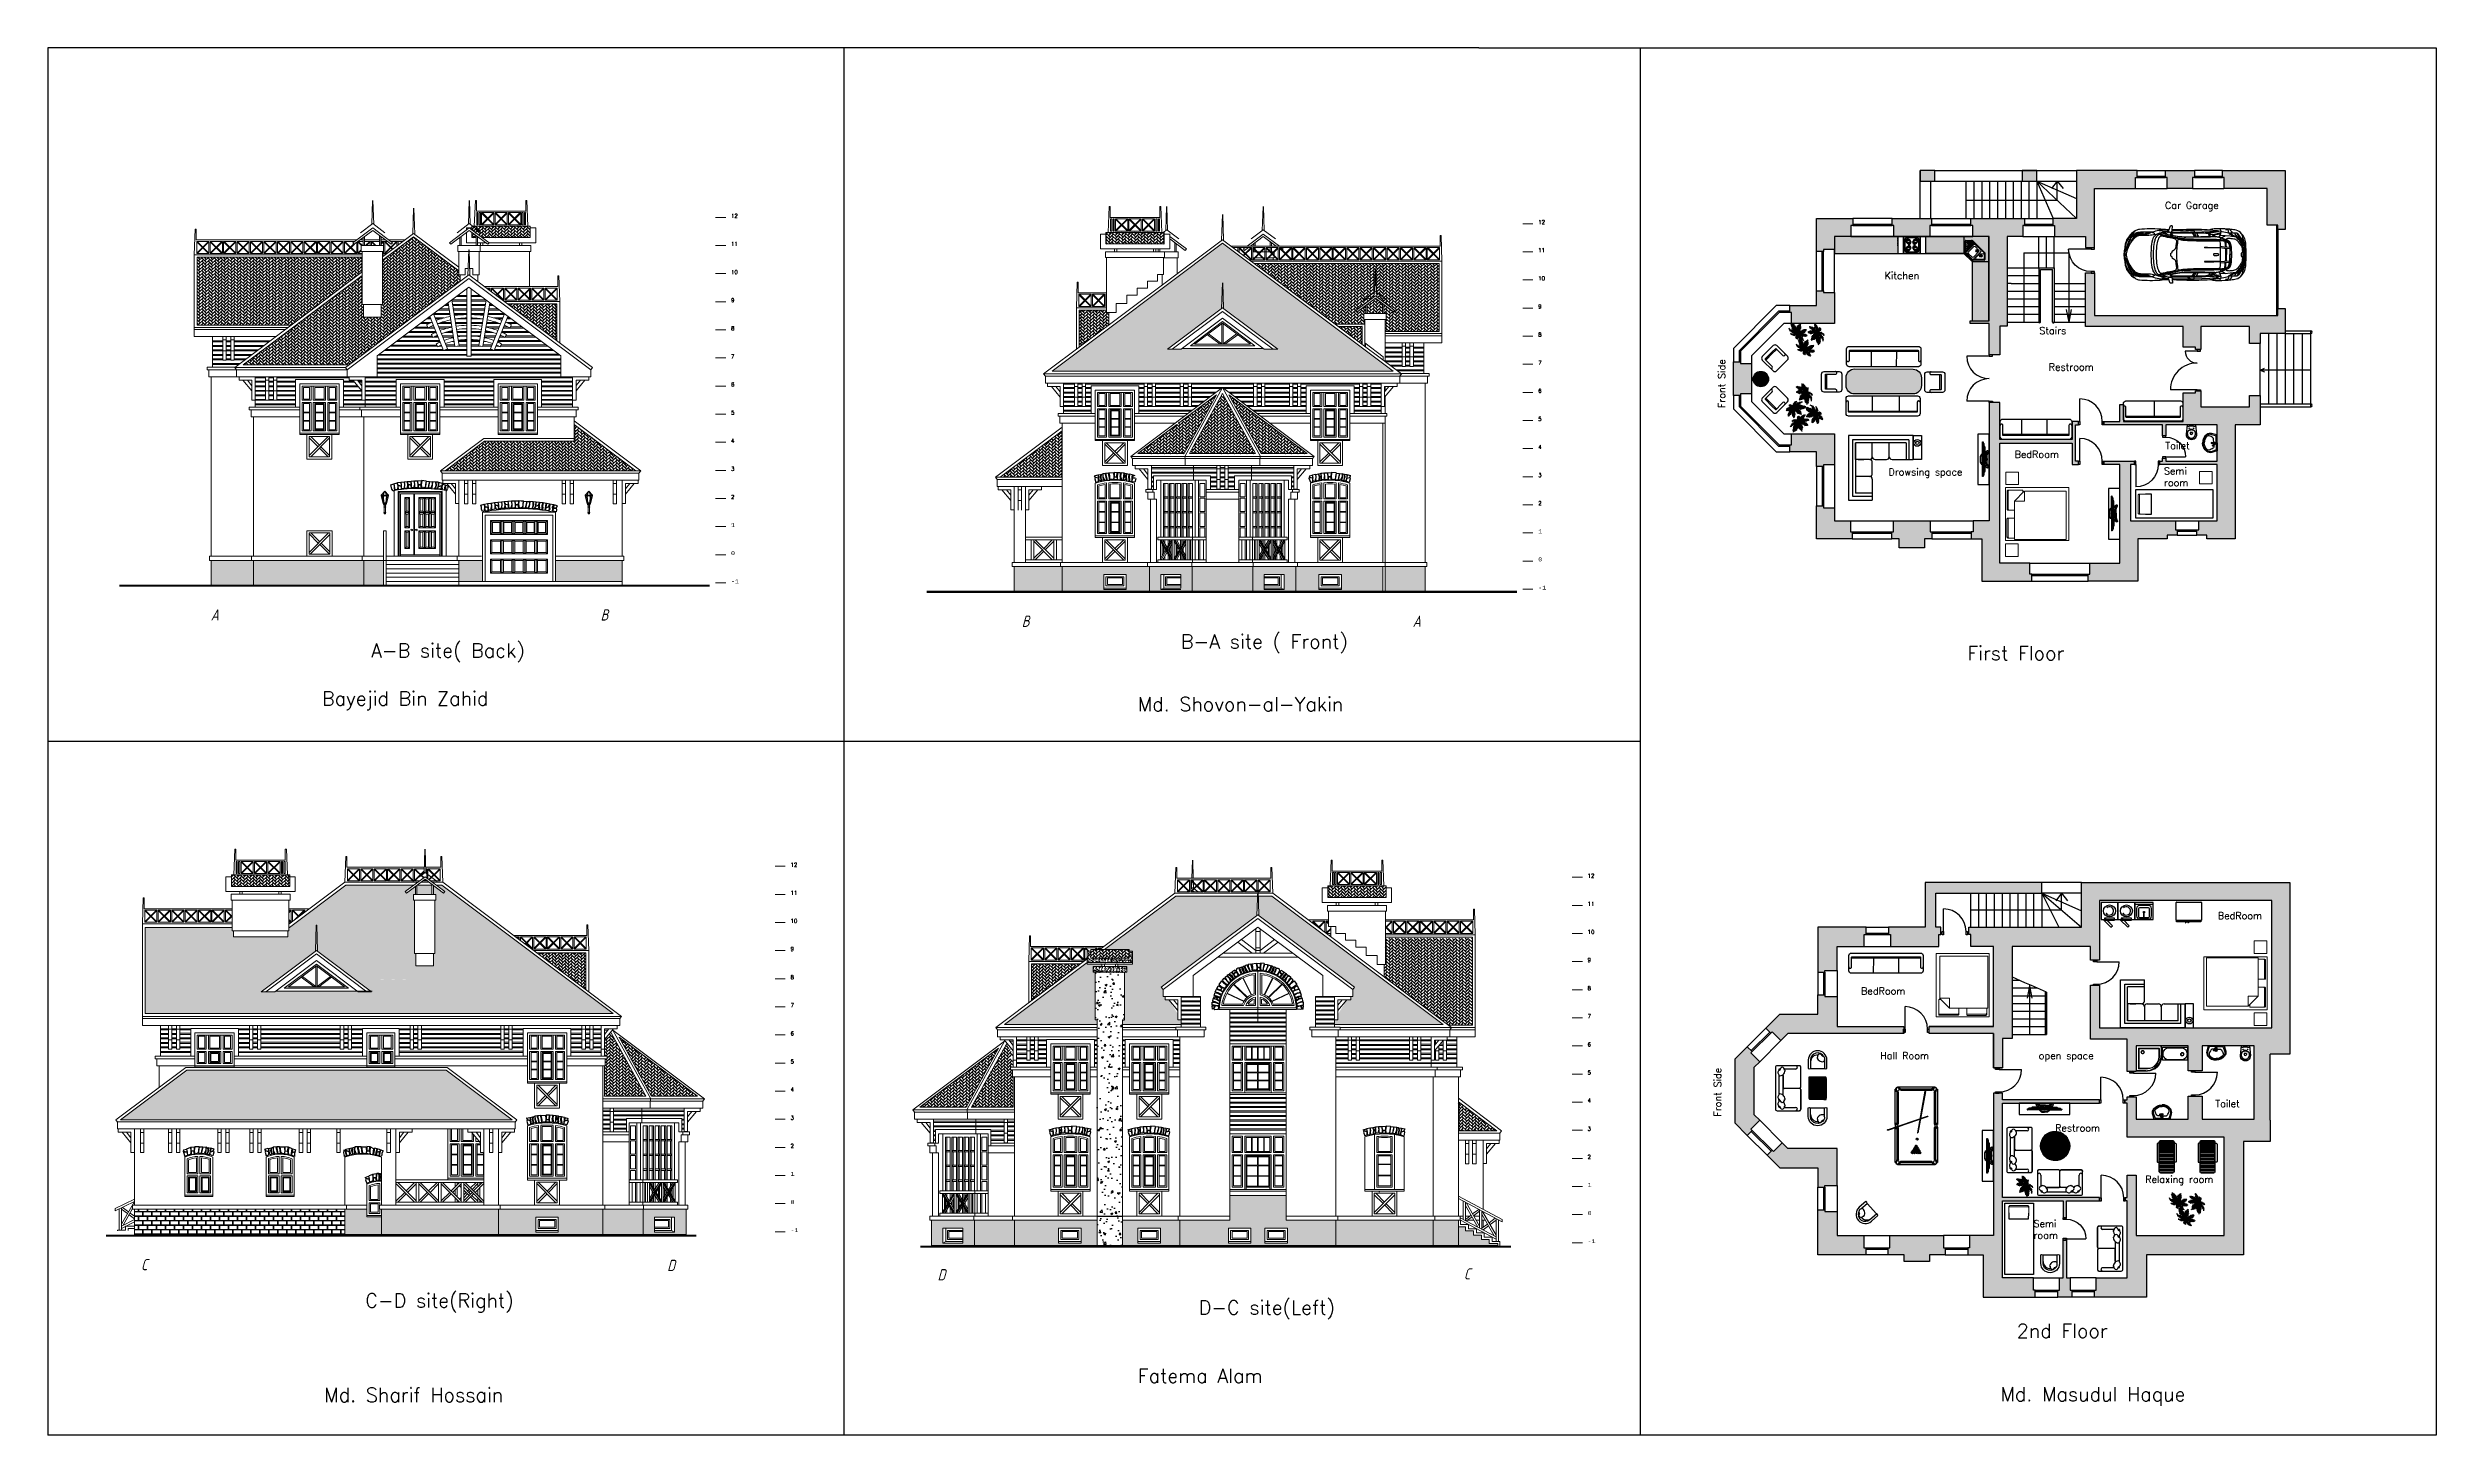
# Model space of a CAD drawing. Header units: inches. Extents: x 50528 to 135443, y 2123 to 51482.
import ezdxf

# ---------------------------------------------------------------- set-up
doc = ezdxf.new("R2010")
doc.units = ezdxf.units.IN
doc.header["$MEASUREMENT"] = 0
doc.linetypes.add('ACAD_ISO03W100', pattern=[30, 12, -18])
doc.linetypes.add('CENTER2', pattern=[1.125, 0.75, -0.125, 0.125, -0.125])
for name, color, linetype in [('Base axis', 40, 'CENTER2'), ('furniture', 36, 'Continuous'), ('hatches', 8, 'Continuous'), ('Name', 70, 'Continuous'), ('stairs', 255, 'Continuous'), ('wall', 140, 'Continuous')]:
    doc.layers.add(name, color=color, linetype=linetype)
doc.layers.add('Scale', color=60, linetype='Continuous', lineweight=13)
doc.layers.add('Text', color=7, linetype='Continuous', lineweight=13)
doc.styles.add('ESKD', font='eskd.shx', dxfattribs={"oblique": 15})
doc.styles.get("Standard").update_dxf_attribs({"font": 'simplex8.shx', "height": 250})
pattern_1 = [(45, (82820.44272, 3922.12877), (-0.08838834765, 0.08838834765), [])]
pattern_2 = [(50, (0, 0), (717.26, -62.752), [75, -825]), (355, (0, 0), (-138.7513, 752.192), [60, -660]), (100.45144, (59.8, -5.2), (578.509, 689.44), [63.74, -701.142]), (46.1842, (0, 200), (1067.241, -165.519), [112.5, -1237.5]), (96.6356, (88.9, 186.2), (934.662, 974.119), [95.61, -1051.714]), (351.1842, (0, 200), (934.662, 974.119), [90, -990]), (21, (100, 150), (596.907, -402.619), [75, -825]), (326, (100, 150), (243.3153, 725.15), [60, -660]), (71.45144, (149.74, 116.45), (840.2224, 322.531), [63.74, -701.142]), (37.5, (0, 0), (12.15986, 332.89385), [0, -652, 0, -670, 0, -662.5]), (7.5, (0, 0), (263.0695, 394.4117), [0, -382, 0, -637, 0, -252.5]), (327.5, (-223, 0), (533.8224, -22.5549), [0, -250, 0, -780, 0, -1035]), (317.5, (-323, 0), (583.1862, 100.105), [0, -325, 0, -518, 0, -735])]

# ---------------------------------------------------------------- blocks, each defined once
blk = doc.blocks.new('door4')
at = {"color": 0}
for points in [[(-900, 0), (-900, 120), (-850, 120), (-850, 0), (-900, 0)], [(-50, 0), (-50, 120), (0, 120), (0, 0), (-50, 0)], [(-50, 0), (-50, -800)]]:
    blk.add_lwpolyline(points, dxfattribs=at)
blk.add_arc((-50, 0), 800, 180, 270, dxfattribs=at)
blk = doc.blocks.new('door2')
at = {"color": 0}
for points in [[(0, -50), (-120, -50), (-120, 0), (0, 0), (0, -50)], [(0, -800), (-120, -800), (-120, -750), (0, -750), (0, -800)], [(0, -50), (700, -50)]]:
    blk.add_lwpolyline(points, dxfattribs=at)
blk.add_arc((0, -50), 700, 270, 0, dxfattribs=at)
blk = doc.blocks.new('door1')
at = {"color": 0}
for points in [[(0, 1650), (120, 1650), (120, 1700), (0, 1700), (0, 1650)], [(0, 1650), (-800, 1650)], [(0, 50), (-800, 50)], [(0, 50), (120, 50), (120, 0), (0, 0), (0, 50)]]:
    blk.add_lwpolyline(points, dxfattribs=at)
for centre, start, end in [((0, 1650), 180, 270), ((0, 50), 90, 180)]:
    blk.add_arc(centre, 800, start, end, dxfattribs=at)
blk = doc.blocks.new('door3')
at = {"color": 0}
for points in [[(0, -50), (-120, -50), (-120, 0), (0, 0), (0, -50)], [(0, -50), (950, -50)], [(0, -1420), (-120, -1420), (-120, -1470), (0, -1470), (0, -1420)], [(0, -1420), (420, -1420)]]:
    blk.add_lwpolyline(points, dxfattribs=at)
for centre, radius, start, end in [((0, -50), 950, 270, 0), ((0, -1420), 420, 0, 90)]:
    blk.add_arc(centre, radius, start, end, dxfattribs=at)
blk = doc.blocks.new('*U6')
at = {"color": 0, "ltscale": 0.03}
blk.add_lwpolyline([(-275, 0), (-275, 0, -0.414214), (-365, 90), (-365, 631, -0.414214), (-275, 721), (-275, 721), (1659, 721, -0.414214), (1749, 631), (1749, 90, -0.414214), (1659, 0)], format="xyb", close=True, dxfattribs=at)
at = {"color": 0}
for points in [[(-275, 162), (-275, 496, 0.414214), (-320, 541), (-320, 541, 0.414214), (-365, 496)], [(96, 135), (-257, 135, -0.414214), (-275, 153), (-275, 162, -0.414214), (-257, 180), (51, 180, -0.414214)], [(51, 180), (1632, 180, -0.414214), (1650, 162), (1650, 153, -0.414214), (1632, 135)], [(248, 135), (96, 135, -0.414214)], [(1749, 496, 0.414214), (1704, 541), (1695, 541, 0.414214), (1650, 496), (1650, 426)]]:
    blk.add_lwpolyline(points, format="xyb", dxfattribs=at)
for points in [[(96, 135), (-257, 135)], [(1632, 135), (96, 135)], [(1650, 426), (1650, 153)]]:
    blk.add_lwpolyline(points, dxfattribs=at)
blk = doc.blocks.new('*U7')
at = {"color": 0, "ltscale": 0.03}
blk.add_lwpolyline([(-275, 0), (-275, 0, -0.414214), (-365, 90), (-365, 631, -0.414214), (-275, 721), (-275, 721), (2084, 721, -0.414214), (2174, 631), (2174, 90, -0.414214), (2084, 0)], format="xyb", close=True, dxfattribs=at)
at = {"color": 0}
for points in [[(-275, 162), (-275, 496, 0.414214), (-320, 541), (-320, 541, 0.414214), (-365, 496)], [(96, 135), (-257, 135, -0.414214), (-275, 153), (-275, 162, -0.414214), (-257, 180), (51, 180, -0.414214)], [(51, 180), (2057, 180, -0.414214), (2075, 162), (2075, 153, -0.414214), (2057, 135)], [(248, 135), (96, 135, -0.414214)], [(2174, 496, 0.414214), (2129, 541), (2120, 541, 0.414214), (2075, 496), (2075, 426)]]:
    blk.add_lwpolyline(points, format="xyb", dxfattribs=at)
for points in [[(96, 135), (-257, 135)], [(2057, 135), (96, 135)], [(2075, 426), (2075, 153)]]:
    blk.add_lwpolyline(points, dxfattribs=at)
blk = doc.blocks.new('*U8')
at = {"color": 0, "ltscale": 0.03}
blk.add_lwpolyline([(-275, 0), (-275, 0, -0.414214), (-365, 90), (-365, 631, -0.414214), (-275, 721), (-275, 721), (2174, 721, -0.414214), (2264, 631), (2264, 90, -0.414214), (2174, 0)], format="xyb", close=True, dxfattribs=at)
at = {"color": 0}
for points in [[(-275, 162), (-275, 496, 0.414214), (-320, 541), (-320, 541, 0.414214), (-365, 496)], [(96, 135), (-257, 135, -0.414214), (-275, 153), (-275, 162, -0.414214), (-257, 180), (51, 180, -0.414214)], [(51, 180), (2147, 180, -0.414214), (2165, 162), (2165, 153, -0.414214), (2147, 135)], [(248, 135), (96, 135, -0.414214)], [(2264, 496, 0.414214), (2219, 541), (2210, 541, 0.414214), (2165, 496), (2165, 426)]]:
    blk.add_lwpolyline(points, format="xyb", dxfattribs=at)
for points in [[(96, 135), (-257, 135)], [(2147, 135), (96, 135)], [(2165, 426), (2165, 153)]]:
    blk.add_lwpolyline(points, dxfattribs=at)
blk = doc.blocks.new('*U9')
at = {"color": 0, "ltscale": 0.03}
blk.add_lwpolyline([(-275, 0), (-275, 0, -0.414214), (-365, 90), (-365, 631, -0.414214), (-275, 721), (-275, 721), (2186, 721, -0.414214), (2276, 631), (2276, 90, -0.414214), (2186, 0)], format="xyb", close=True, dxfattribs=at)
at = {"color": 0}
for points in [[(-275, 162), (-275, 496, 0.414214), (-320, 541), (-320, 541, 0.414214), (-365, 496)], [(96, 135), (-257, 135, -0.414214), (-275, 153), (-275, 162, -0.414214), (-257, 180), (51, 180, -0.414214)], [(51, 180), (2159, 180, -0.414214), (2177, 162), (2177, 153, -0.414214), (2159, 135)], [(248, 135), (96, 135, -0.414214)], [(2276, 496, 0.414214), (2231, 541), (2222, 541, 0.414214), (2177, 496), (2177, 426)]]:
    blk.add_lwpolyline(points, format="xyb", dxfattribs=at)
for points in [[(96, 135), (-257, 135)], [(2159, 135), (96, 135)], [(2177, 426), (2177, 153)]]:
    blk.add_lwpolyline(points, dxfattribs=at)
blk = doc.blocks.new('Sofa1')
at = {"color": 0, "ltscale": 0.03}
blk.add_lwpolyline([(-275, 0), (-275, 0, -0.414214), (-365, 90), (-365, 631, -0.414214), (-275, 721), (-275, 721), (275, 721, -0.414214), (365, 631), (365, 90, -0.414214), (275, 0)], format="xyb", close=True, dxfattribs=at)
at = {"color": 0}
for points in [[(-275, 162), (-275, 496, 0.414214), (-320, 541), (-320, 541, 0.414214), (-365, 496)], [(96, 135), (-257, 135, -0.414214), (-275, 153), (-275, 162, -0.414214), (-257, 180), (51, 180, -0.414214)], [(51, 180), (248, 180, -0.414214), (266, 162), (266, 153, -0.414214), (248, 135)], [(248, 135), (96, 135, -0.414214)], [(365, 496, 0.414214), (320, 541), (311, 541, 0.414214), (266, 496), (266, 426)]]:
    blk.add_lwpolyline(points, format="xyb", dxfattribs=at)
for points in [[(96, 135), (-257, 135)], [(248, 135), (96, 135)], [(266, 426), (266, 153)]]:
    blk.add_lwpolyline(points, dxfattribs=at)
blk = doc.blocks.new('tv2')
at = {"color": 0}
blk.add_lwpolyline([(0, -900), (400, -900), (400, 900), (0, 900), (0, -900)], dxfattribs=at)
blk = doc.blocks.new('TV')
at = {"layer": 'furniture', "color": 4}
for points in [[(162, 260), (133, 240, 0.052137), (133, 240, 0.127134), (89, 187, 0.092146), (79, 150), (79, 66), (79, -17, 0.092146), (89, -54, 0.127134), (133, -107, 0.052137), (133, -107), (162, -127)], [(162, -87, -0.12639), (118, -47, -0.149981), (104, -2), (104, 66), (104, 135, -0.149981), (118, 180, -0.12639), (162, 219)], [(191, -529), (220, -490, 0.115088), (223, -475), (223, -415, -0.051646), (223, -413, -0.123556), (238, -388, -0.014846), (247, -379, 0.185144), (254, -366), (254, 66), (254, 498, 0.185144), (247, 512, -0.014846), (238, 521, -0.123556), (223, 546, -0.051646), (223, 547), (223, 608, 0.115088), (220, 622), (191, 662)], [(254, -178), (319, -223, 0.03963), (345, -235, 0.203619), (356, -234), (367, -227, 0.157379), (375, -214, 0.050664), (376, -200, 0.091985), (375, -191, 0.010337), (360, -154, -0.012567), (333, -85, -0.087489), (331, -72), (331, 66), (331, 205, -0.087489), (333, 218, -0.012567), (360, 287, 0.010337), (375, 324, 0.091985), (376, 332, 0.050664), (375, 347, 0.157379), (367, 359), (356, 366, 0.203619), (345, 367, 0.03963), (319, 355), (254, 310)], [(256, 110), (260, 110), (263, 126, -0.030959), (274, 169, -0.025373), (284, 199, -0.003627), (291, 214, 0.002957), (330, 303, 0.075709), (331, 308, 0.421822), (329, 310, 0.125069), (324, 310), (255, 268)], [(256, 23), (260, 23), (263, 7, 0.030959), (274, -37, 0.025373), (284, -66, 0.003627), (291, -81, -0.002957), (330, -171, -0.075709), (331, -175, -0.421822), (329, -178, -0.125069), (324, -177), (255, -135)], [(256, 28), (303, 31, 0.18738), (322, 39, 0.176327), (325, 50), (325, 66), (325, 83, 0.176327), (322, 93, 0.18738), (303, 102), (256, 104)], [(354, 364), (358, 360, -0.176327), (362, 354, -0.122846), (361, 344), (313, 224, -0.043017), (308, 214, 0.007168), (291, 187, 0.035791), (276, 155, 0.053299), (263, 112), (263, 104)], [(354, -231), (358, -227, 0.176327), (362, -221, 0.122846), (361, -211), (313, -91, 0.043017), (308, -81, -0.007168), (291, -54, -0.035791), (276, -23, -0.053299), (263, 21), (263, 28)], [(356, 366), (360, 362, -0.176327), (365, 355, -0.124023), (364, 342), (316, 223, -0.043017), (310, 212, 0.007168), (294, 185, 0.035791), (279, 154, 0.053078), (267, 111), (266, 104)], [(356, -234), (360, -230, 0.176327), (365, -222, 0.124023), (364, -210), (316, -90, 0.043017), (310, -79, -0.007168), (294, -52, -0.035791), (279, -21, -0.053078), (267, 21), (266, 29)], [(267, 111), (312, 106, -0.06881), (316, 104, -0.311157), (330, 83), (330, 66), (330, 50, -0.311157), (316, 28, -0.06881), (312, 27), (267, 21)], [(316, 104, -0.048999), (314, 108, -0.126237), (313, 115), (313, 216)], [(316, 28, 0.048999), (314, 25, 0.126237), (313, 18), (313, -83)]]:
    blk.add_lwpolyline(points, format="xyb", dxfattribs=at)
for points in [[(169, 682), (189, 682, -0.414214), (191, 680), (191, 66), (191, -547, -0.414214), (189, -550), (169, -550, -0.414214), (162, -543), (162, 66), (162, 675, -0.414214)], [(242, 66), (242, 455), (240, 458, 0.150292), (235, 460), (228, 460), (228, 66), (228, -327), (235, -327, 0.150292), (240, -325), (242, -323)]]:
    blk.add_lwpolyline(points, format="xyb", close=True, dxfattribs=at)
for points in [[(167, -549), (167, 66), (167, 682)], [(226, -407), (226, 66), (226, 539)], [(228, 453), (233, 453), (233, 455), (228, 455)], [(228, 447), (233, 447), (233, 449), (228, 449)], [(228, 441), (233, 441), (233, 443), (228, 443)], [(228, 435), (233, 435), (233, 437), (228, 437)], [(228, 429), (233, 429), (233, 431), (228, 431)], [(228, 423), (233, 423), (233, 424), (228, 424)], [(228, 417), (233, 417), (233, 418), (228, 418)], [(228, 410), (233, 410), (233, 412), (228, 412)], [(228, 404), (233, 404), (233, 406), (228, 406)], [(228, 398), (233, 398), (233, 400), (228, 400)], [(228, 392), (233, 392), (233, 394), (228, 394)], [(228, 386), (233, 386), (233, 388), (228, 388)], [(228, 380), (233, 380), (233, 381), (228, 381)], [(228, 374), (233, 374), (233, 375), (228, 375)], [(228, 368), (233, 368), (233, 369), (228, 369)], [(228, 361), (233, 361), (233, 363), (228, 363)], [(228, 355), (233, 355), (233, 357), (228, 357)], [(228, 349), (233, 349), (233, 351), (228, 351)], [(228, 343), (233, 343), (233, 345), (228, 345)], [(228, 337), (233, 337), (233, 339), (228, 339)], [(228, 331), (233, 331), (233, 332), (228, 332)], [(228, 325), (233, 325), (233, 326), (228, 326)], [(228, 318), (233, 318), (233, 320), (228, 320)], [(228, 312), (233, 312), (233, 314), (228, 314)], [(228, 306), (233, 306), (233, 308), (228, 308)], [(228, 300), (233, 300), (233, 302), (228, 302)], [(228, 294), (233, 294), (233, 296), (228, 296)], [(228, 288), (233, 288), (233, 289), (228, 289)], [(228, 282), (233, 282), (233, 283), (228, 283)], [(228, 276), (233, 276), (233, 277), (228, 277)], [(228, 269), (233, 269), (233, 271), (228, 271)], [(228, 263), (233, 263), (233, 265), (228, 265)], [(228, 257), (233, 257), (233, 259), (228, 259)], [(228, 251), (233, 251), (233, 253), (228, 253)], [(228, 245), (233, 245), (233, 247), (228, 247)], [(228, 239), (233, 239), (233, 240), (228, 240)], [(228, 233), (233, 233), (233, 234), (228, 234)], [(228, 226), (233, 226), (233, 228), (228, 228)], [(228, 220), (233, 220), (233, 222), (228, 222)], [(228, 214), (233, 214), (233, 216), (228, 216)], [(228, 208), (233, 208), (233, 210), (228, 210)], [(228, 202), (233, 202), (233, 204), (228, 204)], [(228, 196), (233, 196), (233, 197), (228, 197)], [(228, 190), (233, 190), (233, 191), (228, 191)], [(228, 184), (233, 184), (233, 185), (228, 185)], [(228, 177), (233, 177), (233, 179), (228, 179)], [(228, 171), (233, 171), (233, 173), (228, 173)], [(228, 165), (233, 165), (233, 167), (228, 167)], [(228, 159), (233, 159), (233, 161), (228, 161)], [(228, 153), (233, 153), (233, 155), (228, 155)], [(228, 147), (233, 147), (233, 148), (228, 148)], [(228, 141), (233, 141), (233, 142), (228, 142)], [(228, 134), (233, 134), (233, 136), (228, 136)], [(228, 128), (233, 128), (233, 130), (228, 130)], [(228, 122), (233, 122), (233, 124), (228, 124)], [(228, 116), (233, 116), (233, 118), (228, 118)], [(228, 110), (233, 110), (233, 112), (228, 112)], [(228, 104), (233, 104), (233, 105), (228, 105)], [(228, 98), (233, 98), (233, 99), (228, 99)], [(228, 35), (233, 35), (233, 33), (228, 33)], [(228, 29), (233, 29), (233, 27), (228, 27)], [(228, 23), (233, 23), (233, 21), (228, 21)], [(228, 17), (233, 17), (233, 15), (228, 15)], [(228, 10), (233, 10), (233, 9), (228, 9)], [(228, 4), (233, 4), (233, 3), (228, 3)], [(228, -2), (233, -2), (233, -4), (228, -4)], [(228, -8), (233, -8), (233, -10), (228, -10)], [(228, -14), (233, -14), (233, -16), (228, -16)], [(228, -20), (233, -20), (233, -22), (228, -22)], [(228, -26), (233, -26), (233, -28), (228, -28)], [(228, -33), (233, -33), (233, -34), (228, -34)], [(228, -39), (233, -39), (233, -40), (228, -40)], [(228, -45), (233, -45), (233, -46), (228, -46)], [(228, -51), (233, -51), (233, -53), (228, -53)], [(228, -57), (233, -57), (233, -59), (228, -59)], [(228, -63), (233, -63), (233, -65), (228, -65)], [(228, -69), (233, -69), (233, -71), (228, -71)], [(228, -75), (233, -75), (233, -77), (228, -77)], [(228, -82), (233, -82), (233, -83), (228, -83)], [(228, -88), (233, -88), (233, -89), (228, -89)], [(228, -94), (233, -94), (233, -96), (228, -96)], [(228, -100), (233, -100), (233, -102), (228, -102)], [(228, -106), (233, -106), (233, -108), (228, -108)], [(228, -112), (233, -112), (233, -114), (228, -114)], [(228, -118), (233, -118), (233, -120), (228, -120)], [(228, -125), (233, -125), (233, -126), (228, -126)], [(228, -131), (233, -131), (233, -132), (228, -132)], [(228, -137), (233, -137), (233, -138), (228, -138)], [(228, -143), (233, -143), (233, -145), (228, -145)], [(228, -149), (233, -149), (233, -151), (228, -151)], [(228, -155), (233, -155), (233, -157), (228, -157)], [(228, -161), (233, -161), (233, -163), (228, -163)], [(228, -167), (233, -167), (233, -169), (228, -169)], [(228, -174), (233, -174), (233, -175), (228, -175)], [(228, -180), (233, -180), (233, -181), (228, -181)], [(228, -186), (233, -186), (233, -188), (228, -188)], [(228, -192), (233, -192), (233, -194), (228, -194)], [(228, -198), (233, -198), (233, -200), (228, -200)], [(228, -204), (233, -204), (233, -206), (228, -206)], [(228, -210), (233, -210), (233, -212), (228, -212)], [(228, -217), (233, -217), (233, -218), (228, -218)], [(228, -223), (233, -223), (233, -224), (228, -224)], [(228, -229), (233, -229), (233, -230), (228, -230)], [(228, -235), (233, -235), (233, -237), (228, -237)], [(228, -241), (233, -241), (233, -243), (228, -243)], [(228, -247), (233, -247), (233, -249), (228, -249)], [(228, -253), (233, -253), (233, -255), (228, -255)], [(228, -259), (233, -259), (233, -261), (228, -261)], [(228, -266), (233, -266), (233, -267), (228, -267)], [(228, -272), (233, -272), (233, -273), (228, -273)], [(228, -278), (233, -278), (233, -280), (228, -280)], [(228, -284), (233, -284), (233, -286), (228, -286)], [(228, -290), (233, -290), (233, -292), (228, -292)], [(228, -296), (233, -296), (233, -298), (228, -298)], [(228, -302), (233, -302), (233, -304), (228, -304)], [(228, -309), (233, -309), (233, -310), (228, -310)], [(228, -315), (233, -315), (233, -316), (228, -316)], [(228, -321), (233, -321), (233, -322), (228, -322)]]:
    blk.add_lwpolyline(points, dxfattribs=at)
for centre, radius in [((270, 86), 9.83), ((270, 47), 9.83), ((308, 86), 8.15), ((308, 47), 8.15)]:
    blk.add_circle(centre, radius, dxfattribs=at)
for centre, start, end in [((-8913, 83), 359.89295, 1.41678), ((-8913, 49), 358.58322, 0.10705)]:
    blk.add_arc(centre, 9169, start, end, dxfattribs=at)
at = {"layer": 'furniture', "color": 4, "rotation": 180}
blk.add_blockref('tv2', (397, 66), dxfattribs=at)
blk = doc.blocks.new('Commod')
at = {"color": 0}
for p, q in [((41, -270), (-41, -270)), ((-41, -270), (-41, -303)), ((41, -270), (41, -303))]:
    blk.add_line(p, q, dxfattribs=at)
blk.add_lwpolyline([(-141, 0), (141, 0), (177, -339, -1.109549), (-177, -339), (-141, 0)], format="xyb", dxfattribs=at)
for centre in [(-78, -123), (78, -123)]:
    blk.add_circle(centre, 9.95, dxfattribs=at)
for centre, radius, start, end in [((0, -615), 564, 74.71238, 105.28762), ((-17, -303), 129, 156.18728, 180), ((-17, -303), 129, 156.18728, 180), ((-50, -303), 96.8, 152.90498, 180), ((109, -303), 256, 180, 197.37852), ((55, -303), 202, 180, 199.42034), ((55, -303), 202, 180, 199.42034), ((-9, -307), 138, 133.18541, 156.18728), ((-9, -307), 138, 133.18541, 156.18728), ((-26, -315), 124, 128.99424, 152.90498), ((28, -313), 173, 199.42034, 220.40251), ((28, -313), 173, 199.42034, 220.40251), ((56, -320), 200, 197.37852, 217.07377), ((-3, -313), 146, 111.24479, 133.18541), ((-3, -313), 146, 111.24479, 133.18541), ((-10, -335), 149, 108.53912, 128.99424), ((11, -327), 151, 220.40251, 244.04985), ((11, -327), 151, 220.40251, 244.04985), ((22, -346), 157, 217.07377, 241.26801), ((0, -322), 156, 90, 111.24479), ((0, -322), 156, 90, 111.24479), ((0, -365), 180, 90, 108.53912), ((0, -350), 125, 244.04985, 270), ((0, -350), 125, 244.04985, 270), ((0, -385), 112, 241.26801, 270), ((0, -303), 41.2, 180, 0), ((0, -322), 156, 68.75521, 90), ((0, -322), 156, 68.75521, 90), ((0, -365), 180, 71.46088, 90), ((0, -350), 125, 270, 295.95015), ((0, -350), 125, 270, 295.95015), ((0, -385), 112, 270, 298.73199), ((-22, -346), 157, 298.73199, 322.92623), ((-11, -327), 151, 295.95015, 319.59749), ((-11, -327), 151, 295.95015, 319.59749), ((3, -313), 146, 46.81459, 68.75521), ((3, -313), 146, 46.81459, 68.75521), ((10, -335), 149, 51.00576, 71.46088), ((9, -307), 138, 23.81272, 46.81459), ((9, -307), 138, 23.81272, 46.81459), ((26, -315), 124, 27.09502, 51.00576), ((-28, -313), 173, 319.59749, 340.57966), ((-28, -313), 173, 319.59749, 340.57966), ((-56, -320), 200, 322.92623, 342.62148), ((-109, -303), 256, 342.62148, 0), ((-55, -303), 202, 340.57966, 0), ((-55, -303), 202, 340.57966, 0), ((17, -303), 129, 0, 23.81272), ((17, -303), 129, 0, 23.81272), ((50, -303), 96.8, 0, 27.09502)]:
    blk.add_arc(centre, radius, start, end, dxfattribs=at)
blk = doc.blocks.new('Basin')
at = {"color": 0}
for p, q in [((-266, 307), (-241, 338)), ((-262, -316), (-237, -347))]:
    blk.add_line(p, q, dxfattribs=at)
for points in [[(0, -3), (-2, 276, 0.349334), (-6, 281), (-193, 333, 0.210862), (-367, 294, 0.238221), (-511, -5, -0.006376)], [(0, 0), (2, -279, -0.349334), (-2, -284), (-189, -342, -0.210862), (-363, -305, -0.236938), (-511, -5, 0.006376)], [(-25, -3), (-26, 213, 0.390337), (-53, 253), (-214, 304, 0.183446), (-359, 277, 0.232242), (-490, -6, 0.646667)], [(-116, -4), (-120, 148, 0.204561), (-148, 183, 0.107345), (-276, 247, 0.24654), (-346, 237, 0.234802), (-452, -7, 0.791678)], [(-25, 0), (-24, -216, -0.390337), (-49, -256), (-210, -313, -0.183446), (-355, -287, -0.230237), (-490, -3, -0.646667)], [(-116, -1), (-118, -152, -0.218686), (-141, -188, -0.103144), (-273, -256, -0.24654), (-342, -247, -0.232404), (-452, -2, -0.791678)]]:
    blk.add_lwpolyline(points, format="xyb", dxfattribs=at)
for centre, radius in [((-170, -4), 29), ((-170, -4), 22), ((-66, -3), 16)]:
    blk.add_circle(centre, radius, dxfattribs=at)
blk = doc.blocks.new('Tape')
at = {"color": 0}
for p, q in [((0, 28), (117, 20)), ((0, -28), (117, -20))]:
    blk.add_line(p, q, dxfattribs=at)
for centre, radius, start, end in [((0, 0), 27.5, 45.2651, 314.7349), ((0, 0), 24.5, 55.03405, 65.91049), ((15, 22), 2, 235.03405, 267.8471), ((117, 0), 20, 270, 90), ((0, 0), 24.5, 294.08951, 304.96595), ((15, -22), 2, 92.1529, 124.96595)]:
    blk.add_arc(centre, radius, start, end, dxfattribs=at)
blk.add_ellipse((0, 0), major_axis=(90.3, 0), ratio=0.221476, start_param=4.880525, end_param=7.685846, dxfattribs=at)
blk.add_ellipse((70, 0), major_axis=(-10, 0), ratio=0.2, dxfattribs=at)
blk = doc.blocks.new('0')
at = {"color": 0}
for points in [[(-1476, 268), (-1477, 260)], [(0, 0), (-2, -10), (-1477, 260)], [(0, 0), (2, 10), (-1476, 268)]]:
    blk.add_lwpolyline(points, dxfattribs=at)
for centre, radius, start, end in [((-1477, 264), 4.09, 67.77099, 271.49337), ((-3, 1), 10.6, 278.59569, 61.12703)]:
    blk.add_arc(centre, radius, start, end, dxfattribs=at)
blk = doc.blocks.new('A$C1352')
at = {"color": 0}
for points in [[(0.003, 0.053), (0.003, 0.553, -0.414214), (0.053, 0.603), (0.753, 0.603, -0.414214), (0.803, 0.553), (0.803, 0.053, -0.414214), (0.753, 0.003), (0.053, 0.003, -0.414214)], [(0.023, 0.053), (0.023, 0.553, -0.414214), (0.053, 0.583), (0.753, 0.583, -0.414214), (0.783, 0.553), (0.783, 0.053, -0.414214), (0.753, 0.023), (0.053, 0.023, -0.414214)]]:
    blk.add_lwpolyline(points, format="xyb", close=True, dxfattribs=at)
blk = doc.blocks.new('sofa2')
at = {"layer": 'furniture', "color": 11, "true_color": 0xf27172}
blk.add_line((-394, -12), (-164, 188), dxfattribs=at)
at = {"layer": 'furniture', "color": 11, "ltscale": 0.03, "true_color": 0xf27172}
blk.add_lwpolyline([(-164, 188, 0.369229), (-217, 249), (-447, 48, 1), (-13, -449), (217, -249, 0.369229), (164, -188)], format="xyb", close=True, dxfattribs=at)
at = {"layer": 'furniture', "color": 11, "true_color": 0xf27172}
blk.add_lwpolyline([(-463, -109, 0.785087), (-65, -389), (164, -188)], format="xyb", dxfattribs=at)
for centre, radius, start, end in [((-442, -158), 194, 326.79857, 64.06999), ((-362, -109), 100, 96.94418, 218.09203), ((-344, -228), 113, 149.73088, 216.08433), ((-386, -204), 103, 241.6148, 324.44394), ((-230, -201), 250, 131.13811, 132.23062), ((-177, -154), 250, 217.42623, 311.13811), ((-291, -260), 12, 197.34193, 340.46047)]:
    blk.add_arc(centre, radius, start, end, dxfattribs=at)
blk = doc.blocks.new('sofa3')
at = {"layer": 'furniture', "color": 11, "true_color": 0xf27172}
for p, q in [((-730, 660), (-730, 623)), ((-730, 479), (-730, -239)), ((-682, 680), (-710, 680)), ((-130, 680), (-530, 680)), ((-730, -420), (-730, -383)), ((-730, -383), (-730, -479)), ((-730, -660), (-730, -623)), ((-682, -680), (-710, -680)), ((-530, -680), (-130, -680))]:
    blk.add_line(p, q, dxfattribs=at)
at = {"layer": 'furniture', "color": 11, "ltscale": 0.03, "true_color": 0xf27172}
blk.add_lwpolyline([(10, 0, 0.414214), (50, 40), (50, 760, 0.414214), (10, 800), (-790, 800, 0.414214), (-850, 740), (-850, -740, 0.414214), (-790, -800), (10, -800, 0.414214), (50, -760), (50, -40, 0.414214), (10, 0)], format="xyb", dxfattribs=at)
at = {"layer": 'furniture', "color": 11, "true_color": 0xf27172}
for points in [[(-575, 453), (-575, 50, 0.414214), (-525, 0), (0, 0, 0.414214), (50, 50), (50, 750, 0.414214), (0, 800)], [(-575, -247), (-575, -50, -0.414214), (-525, 0), (0, 0, -0.414214), (50, -50), (50, -750, -0.414214), (0, -800)]]:
    blk.add_lwpolyline(points, format="xyb", dxfattribs=at)
blk.add_lwpolyline([(-575, -247), (-575, 487)], dxfattribs=at)
for centre, radius, start, end in [((-661, 551), 100, 107.0949, 228.24276), ((-710, 660), 20, 90, 180), ((-698, 636), 194, 261.11695, 358.38837), ((-578, 638), 113, 109.10261, 175.45606), ((-626, 642), 103, 0.743, 83.57214), ((-516, 634), 12, 344.72647, 127.84501), ((-130, 740), 60, 0, 90), ((-130, 740), 60, 270, 0), ((-661, -311), 100, 131.75724, 252.9051), ((-661, -551), 100, 131.75724, 252.9051), ((-710, -660), 20, 180, 270), ((-710, -660), 20, 180, 270), ((-698, -396), 194, 1.61163, 98.88305), ((-698, -636), 194, 84.88098, 98.88305), ((-578, -398), 113, 184.54394, 250.89739), ((-578, -638), 113, 184.54394, 250.89739), ((-626, -402), 103, 276.42786, 359.257), ((-626, -642), 103, 276.42786, 359.257), ((-698, -636), 194, 1.61163, 49.37599), ((-516, -394), 12, 232.15499, 15.27353), ((-516, -634), 12, 232.15499, 15.27353), ((-130, -740), 60, 0, 90), ((-130, -740), 60, 270, 0)]:
    blk.add_arc(centre, radius, start, end, dxfattribs=at)

msp = doc.modelspace()

# ---------------------------------------------------------------- hatches: boundary and pattern name
at = {"layer": 'furniture'}
h = msp.add_hatch(color=256, dxfattribs=at)
h.dxf.hatch_style = 1
h.paths.add_polyline_path([(116299, 44766), (114049, 44766), (114049, 44300), (114049, 44166), (116299, 44166)])
h.paths.add_polyline_path([(118649, 44766), (117299, 44766), (117299, 44166), (118649, 44166)])
h.paths.add_polyline_path([(119541, 43875), (118941, 43875), (118941, 41770), (119541, 41770)])
h.paths.add_polyline_path([(119541, 44766), (118897, 44766), (118649, 44766), (118649, 44166), (118941, 43875), (119541, 43875)])
edge = h.paths.add_edge_path(flags=16)
edge.add_ellipse((119376, 44163), major_axis=(-18.2, 18.2), ratio=1, start_angle=210, end_angle=270, ccw=False)
edge.add_line((119400, 44157), (119400, 43954))
edge.add_ellipse((119369, 43954), major_axis=(22.2, 22.2), ratio=1, start_angle=225, end_angle=315, ccw=False)
edge.add_line((119369, 43922), (118975, 43922))
edge.add_ellipse((118975, 43974), major_axis=(36.9, 36.9), ratio=1, start_angle=181.96317, end_angle=225, ccw=False)
edge.add_line((118939, 43936), (118710, 44165))
edge.add_ellipse((118748, 44202), major_axis=(37.7, 37.7), ratio=1, start_angle=140.23652, end_angle=180, ccw=False)
edge.add_line((118695, 44198), (118695, 44600))
edge.add_ellipse((118724, 44600), major_axis=(-20.5, 20.5), ratio=1, start_angle=-40.51626, end_angle=45, ccw=False)
edge.add_line((118722, 44629), (118922, 44629))
edge.add_ellipse((118922, 44571), major_axis=(41.1, 41.1), ratio=1, start_angle=355.66424, end_angle=405, ccw=False)
edge.add_line((118966, 44609), (119394, 44181))
edge = h.paths.add_edge_path(flags=0)
edge.add_ellipse((119376, 44163), major_axis=(-9.32, 9.32), ratio=1, start_angle=204.00348, end_angle=270, ccw=False)
edge.add_line((119388, 44158), (119388, 43954))
edge.add_ellipse((119369, 43954), major_axis=(13.4, 13.4), ratio=1, start_angle=225, end_angle=315, ccw=False)
edge.add_line((119369, 43935), (118975, 43935))
edge.add_ellipse((118975, 43974), major_axis=(28, 28), ratio=1, start_angle=182.25165, end_angle=225, ccw=False)
edge.add_line((118948, 43945), (118719, 44174))
edge.add_ellipse((118748, 44202), major_axis=(28.9, 28.9), ratio=1, start_angle=140.9848, end_angle=180, ccw=False)
edge.add_line((118707, 44198), (118707, 44600))
edge.add_ellipse((118724, 44600), major_axis=(11.7, 11.7), ratio=1, start_angle=50.94102, end_angle=135, ccw=False)
edge.add_line((118722, 44617), (118922, 44617))
edge.add_ellipse((118922, 44571), major_axis=(-32.2, 32.2), ratio=1, start_angle=265.10566, end_angle=315, ccw=False)
edge.add_line((118957, 44600), (119389, 44169))
edge = h.paths.add_edge_path(flags=0)
edge.add_ellipse((119212, 44253), major_axis=(35, 35), ratio=1, start_angle=270, end_angle=360, ccw=False)
edge.add_line((119247, 44218), (119005, 43976))
edge.add_ellipse((118970, 44011), major_axis=(35, 35), ratio=1, start_angle=180, end_angle=270, ccw=False)
edge.add_line((118935, 43976), (118753, 44158))
edge.add_ellipse((118788, 44193), major_axis=(-35, 35), ratio=1, start_angle=0, end_angle=90, ccw=False)
edge.add_line((118753, 44228), (118995, 44470))
edge.add_ellipse((119030, 44435), major_axis=(-35, 35), ratio=1, start_angle=-34.69386, end_angle=0, ccw=False)
edge.add_line((119011, 44482), (119013, 44481))
edge.add_ellipse((119030, 44435), major_axis=(-35, 35), ratio=1, start_angle=-34.69386, end_angle=0, ccw=False)
edge.add_ellipse((119030, 44435), major_axis=(-35, 35), ratio=1, start_angle=-90, end_angle=-34.69386, ccw=False)
edge.add_line((119065, 44470), (119247, 44288))
edge = h.paths.add_edge_path(flags=0)
edge.add_ellipse((119131, 44257), major_axis=(35.6, 35.6), ratio=1, start_angle=351.05242, end_angle=368.94758, ccw=False)
edge.add_ellipse((119131, 44257), major_axis=(35.6, 35.6), ratio=1, start_angle=368.94758, end_angle=711.05242, ccw=False)
edge.add_ellipse((119137, 44251), major_axis=(35, 35), ratio=1, start_angle=270, end_angle=360, ccw=False)
edge.add_line((119172, 44216), (119000, 44044))
edge.add_ellipse((118965, 44079), major_axis=(35, 35), ratio=1, start_angle=180, end_angle=270, ccw=False)
edge.add_line((118930, 44044), (118820, 44155))
edge.add_ellipse((118855, 44190), major_axis=(-35, 35), ratio=1, start_angle=0, end_angle=90, ccw=False)
edge.add_line((118820, 44225), (118992, 44397))
edge.add_ellipse((119027, 44362), major_axis=(-35, 35), ratio=1, start_angle=270, end_angle=360, ccw=False)
edge.add_line((119062, 44397), (119161, 44298))
edge = h.paths.add_edge_path(flags=0)
edge.add_ellipse((119131, 44257), major_axis=(-23.7, 23.7), ratio=1, start_angle=0, end_angle=360)
edge = h.paths.add_edge_path(flags=0)
edge.add_ellipse((119131, 44257), major_axis=(-14.1, 14.1), ratio=1, start_angle=0, end_angle=360)
edge = h.paths.add_edge_path(flags=0)
edge.add_ellipse((119131, 44257), major_axis=(-5.38, 5.38), ratio=1, start_angle=0, end_angle=360)
edge = h.paths.add_edge_path(flags=0)
edge.add_ellipse((119350, 44128), major_axis=(-15.9, 15.9), ratio=1, start_angle=229.56455, end_angle=310.43545, ccw=False)
edge.add_line((119372, 44129), (119372, 43976))
edge.add_ellipse((119345, 43976), major_axis=(19.4, 19.4), ratio=1, start_angle=225, end_angle=315, ccw=False)
edge.add_line((119345, 43949), (119108, 43949))
edge.add_ellipse((119108, 43992), major_axis=(30.8, 30.8), ratio=1, start_angle=105, end_angle=225, ccw=False)
edge.add_line((119070, 44014), (119204, 44147))
edge.add_ellipse((119233, 44118), major_axis=(-29.6, 29.6), ratio=1, start_angle=-44.81241, end_angle=0, ccw=False)
edge.add_line((119233, 44160), (119352, 44150))
edge = h.paths.add_edge_path(flags=0)
edge.add_ellipse((119253, 44084), major_axis=(35.6, 35.6), ratio=1, start_angle=0, end_angle=360)
edge = h.paths.add_edge_path(flags=0)
edge.add_ellipse((119253, 44084), major_axis=(-23.7, 23.7), ratio=1, start_angle=0, end_angle=360)
edge = h.paths.add_edge_path(flags=0)
edge.add_ellipse((119253, 44084), major_axis=(-14.1, 14.1), ratio=1, start_angle=0, end_angle=360)
edge = h.paths.add_edge_path(flags=0)
edge.add_ellipse((119253, 44084), major_axis=(-5.38, 5.38), ratio=1, start_angle=0, end_angle=360)
h = msp.add_hatch(dxfattribs=at)
h.set_pattern_fill('AR-CONC', color=256)
h.set_pattern_definition([(50, (106316.2874, 29116.854), (7.1726018, -0.6275213), [0.75, -8.25]), (355, (106316.2874, 29116.854), (-1.3875133, 7.5219213), [0.6, -6.6]), (100.451444, (106316.885, 29116.802), (5.7850885, 6.8944), [0.637402, -7.011421]), (46.1842, (106316.287, 29118.854), (10.672413, -1.655193), [1.125, -12.375]), (96.63564, (106317.177, 29118.716), (9.3466195, 9.741186), [0.956103, -10.517138]), (351.18416, (106316.287, 29118.854), (9.346619, 9.741186), [0.9, -9.9]), (21, (106317.2874, 29118.354), (5.9690705, -4.026189), [0.75, -8.25]), (326, (106317.2874, 29118.354), (2.4331533, 7.2515005), [0.6, -6.6]), (71.451445, (106317.785, 29118.0185), (8.4022238, 3.2253115), [0.637402, -7.011421]), (37.5, (106316.2874, 29116.854), (0.12159855, 3.32893854), [0, -6.52, 0, -6.7, 0, -6.625]), (7.5, (106316.2874, 29116.854), (2.6306954, 3.9441171), [0, -3.82, 0, -6.37, 0, -2.525]), (327.5, (106314.0574, 29116.854), (5.33822436, -0.2255487), [0, -2.5, 0, -7.8, 0, -10.35]), (317.5, (106313.0574, 29116.854), (5.8318617, 1.0010498), [0, -3.25, 0, -5.18, 0, -7.35])])
h.paths.add_polyline_path([(111706, 39695, 1), (111156, 39695, 1)])
h = msp.add_hatch(dxfattribs=at)
h.set_pattern_fill('BRICK', color=256)
h.set_pattern_definition([(0, (106316.2874, 29116.854), (0, 0.25), []), (90, (106316.2874, 29116.854), (-0.5, 3e-17), [0.25, -0.25]), (90, (106316.5374, 29116.854), (-0.5, 3e-17), [-0.25, 0.25])])
h.paths.add_polyline_path([(116842, 39164, 0.414214), (117142, 39464), (117142, 39742, 0.412341), (116844, 40042), (114765, 40055, 0.416089), (114463, 39755), (114463, 39464, 0.414214), (114763, 39164)])
h = msp.add_hatch(dxfattribs=at)
h.set_pattern_fill('ANSI31', color=256)
h.set_pattern_definition([(45, (105683.51373, -840.45575), (-0.08838834765, 0.08838834765), [])])
h.paths.add_polyline_path([(113749, 14868), (113749, 14068), (113149, 14068), (113149, 14868)])
h = msp.add_hatch(dxfattribs=at)
h.set_pattern_fill('ANSI31', color=256)
h.set_pattern_definition(pattern_1)
h.paths.add_polyline_path([(121378, 12413, 1), (122411, 12413, 1)])
at = {"layer": 'furniture', "true_color": 0x293189}
h = msp.add_hatch(dxfattribs=at)
h.set_pattern_fill('ANSI31', color=177)
h.set_pattern_definition(pattern_1)
h.paths.add_polyline_path([(116845, 12179, 1), (116780, 12179, 1)])
h.paths.add_polyline_path([(116913, 12177, -1), (116849, 12177, -1)])
h.paths.add_polyline_path([(116886, 12233, -1.606647), (116938, 12208, -0.52363), (116982, 12177, -1.606647), (116930, 12203, -0.52363)])
h.paths.add_polyline_path([(117050, 12175, -1), (116986, 12175, -1)])
h.paths.add_polyline_path([(117119, 12173, 1), (117054, 12173, 1)])
at = {"layer": 'furniture', "true_color": 0xed1f24}
h = msp.add_hatch(dxfattribs=at)
h.set_pattern_fill('ANSI31', color=240)
h.set_pattern_definition(pattern_1)
h.paths.add_polyline_path([(116882, 12235, 1), (116818, 12235, 1)])
h.paths.add_polyline_path([(116886, 12233, -1.606647), (116938, 12208, -0.52363), (116982, 12177, -1.606647), (116930, 12203, -0.52363)])
h.paths.add_polyline_path([(117019, 12233, 1), (116954, 12233, 1)])
h.paths.add_polyline_path([(117090, 12233, 1), (117025, 12233, 1)])
at = {"layer": 'furniture', "true_color": 0xf1eb1f}
h = msp.add_hatch(dxfattribs=at)
h.set_pattern_fill('ANSI31', color=2)
h.set_pattern_definition(pattern_1)
h.paths.add_polyline_path([(116922, 12291, 1), (116857, 12291, 1)])
h.paths.add_polyline_path([(116988, 12291, 1), (116923, 12291, 1)])
h.paths.add_polyline_path([(117059, 12291, 1), (116994, 12291, 1)])
at = {"layer": 'furniture', "true_color": 0x000000}
h = msp.add_hatch(dxfattribs=at)
h.set_pattern_fill('ANSI31', color=18)
h.set_pattern_definition(pattern_1)
h.paths.add_polyline_path([(116955, 12349, -1), (116890, 12349, -1)])
h.paths.add_polyline_path([(117025, 12349, -1), (116961, 12349, -1)])
at = {"layer": 'furniture', "true_color": 0x139b48}
h = msp.add_hatch(dxfattribs=at)
h.set_pattern_fill('ANSI31', color=114)
h.set_pattern_definition(pattern_1)
h.paths.add_polyline_path([(116990, 12410, 1), (116925, 12410, 1)])
at = {"layer": 'furniture', "true_color": 0xffffff}
h = msp.add_hatch(dxfattribs=at)
h.set_pattern_fill('ANSI31')
h.set_pattern_definition(pattern_1)
h.paths.add_polyline_path([(117023, 12661, 1), (116958, 12661, 1)])
at = {"layer": 'hatches'}
h = msp.add_hatch(color=256, dxfattribs=at)
h.paths.add_polyline_path([(124814, 47116), (122654, 47116), (122654, 45410), (121810, 45410), (121810, 45160), (121875, 45160), (121875, 44770), (122979, 44770), (122979, 44370), (123294, 44370), (123294, 46476), (124749, 46476), (124749, 46866), (124814, 46866), (124814, 47116)])
h.paths.add_polyline_path([(125879, 46476), (125879, 46866), (125814, 46866), (125814, 47116), (126844, 47116), (126844, 46866), (126779, 46866), (126779, 46476)])
h.paths.add_polyline_path([(127909, 46476), (127909, 46866), (127844, 46866), (127844, 47116), (130069, 47116), (130069, 45016), (129809, 45016), (129809, 45166), (129429, 45166), (129429, 46476)])
h.paths.add_polyline_path([(123294, 43470), (123294, 41955), (129809, 41955), (129809, 42210), (130069, 42210), (130069, 41315), (129189, 41315), (129189, 40965), (128809, 40965), (128809, 41570), (127079, 41570), (127079, 40750), (126879, 40750), (126879, 40830), (126449, 40830), (126449, 41570), (124559, 41570), (124559, 41570), (124179, 41570), (124179, 41570), (122979, 41570), (122979, 43470)])
h.paths.add_polyline_path([(123619, 38070), (123619, 38190), (124199, 38190), (124199, 38790), (124319, 38790), (124319, 38190), (126449, 38190), (126449, 39200), (126879, 39200), (126879, 39280), (127079, 39280), (127079, 38710), (128809, 38710), (128809, 39110), (129189, 39110), (129189, 38070), (128289, 38070), (128289, 34010), (127284, 34010), (127284, 34140), (126933, 34140), (126933, 34330), (126998, 34330), (126998, 34650), (127649, 34650), (127649, 36660), (125609, 36660), (125609, 36780), (125709, 36778), (125709, 36878), (125829, 36878), (125829, 36778), (127649, 36780), (127649, 38070), (125829, 38068), (125829, 37678), (125709, 37678), (125709, 38068), (124199, 38070)])
h.paths.add_polyline_path([(125883, 34010), (124838, 34010), (124838, 32510), (123063, 32510), (123063, 32760), (123128, 32760), (123128, 33150), (124199, 33150), (124199, 36659), (123619, 36659), (123619, 36779), (124709, 36779), (124709, 36660), (124579, 36660), (124579, 34650), (126168, 34650), (126168, 34330), (126233, 34330), (126233, 34140), (125883, 34140)])
h.paths.add_polyline_path([(119549, 38860), (119549, 34650), (118979, 34650), (118979, 34260), (118914, 34260), (118914, 34010), (119289, 34010), (119289, 32510), (121064, 32510), (121064, 32760), (120999, 32760), (120999, 33150), (119929, 33150), (119929, 37420), (122499, 37420), (122499, 36659), (122719, 36659), (122719, 36779), (122619, 36779), (122619, 38070), (122719, 38070), (122719, 38190), (122499, 38190), (122499, 37540), (119929, 37540), (119929, 38860)])
h.paths.add_polyline_path([(116349, 33690), (116349, 34010), (116083, 34010), (116083, 34260), (116148, 34260), (116148, 34650), (116268, 34650), (117449, 34650), (117449, 34260), (117514, 34260), (117514, 34010), (117249, 34010), (117249, 33690)])
h.paths.add_polyline_path([(114684, 34010), (113409, 34010), (113409, 35185), (113659, 35185), (113659, 35120), (114049, 35120), (114049, 34650), (114619, 34650), (114619, 34260), (114684, 34260)])
h.paths.add_polyline_path([(112524, 37750), (114049, 37750), (114049, 36650), (113659, 36650), (113659, 36585), (113409, 36585), (113409, 37110), (112459, 37110), (112459, 37360), (112524, 37360), (112524, 37750)])
h.paths.add_polyline_path([(110459, 39110), (110459, 40310), (110709, 40310), (110709, 40245), (111099, 40245), (111099, 39175), (110709, 39175), (110709, 39110)])
h.paths.add_polyline_path([(112524, 41670), (112524, 42060), (112459, 42060), (112459, 42309), (113409, 42308), (113409, 42835), (113659, 42835), (113659, 42770), (114049, 42770), (114049, 41670)])
h.paths.add_polyline_path([(114049, 44300), (113659, 44300), (113659, 44235), (113409, 44235), (113409, 45410), (114699, 45410), (114699, 45160), (114634, 45160), (114634, 44770), (114049, 44770)])
h.paths.add_polyline_path([(116098, 45410), (117499, 45410), (117499, 45160), (117434, 45160), (117434, 44770), (116163, 44770), (116163, 45160), (116098, 45160)])
h.paths.add_polyline_path([(118899, 45410), (120810, 45410), (120810, 45160), (120745, 45160), (120745, 44770), (120189, 44770), (120189, 41580), (119930, 41580), (119930, 40560), (119550, 40560), (119550, 41670), (118877, 41670), (118877, 41770), (119550, 41770), (119549, 44770), (118964, 44770), (118964, 45160), (118899, 45160), (118899, 45410)])
h.paths.add_polyline_path([(121244, 47115), (120724, 47115), (120724, 46735), (121244, 46735)])
h.paths.add_polyline_path([(117614, 47116), (117094, 47116), (117094, 46736), (117614, 46736)])
edge = h.paths.add_edge_path()
edge.add_line((117094, 47116), (122654, 47116))
at = {"layer": 'hatches', "ltscale": 50, "true_color": 0xcd6928}
h = msp.add_hatch(dxfattribs=at)
h.set_pattern_fill('AR-HBONE', color=32, scale=20, style=0)
h.paths.add_polyline_path([(65608, 45001), (65974, 44727), (67683, 44727), (67683, 45138), (65608, 45138)])
h.paths.add_polyline_path([(65760, 44800), (65608, 44914), (65608, 44727), (65760, 44727)])
h.paths.add_polyline_path([(65857, 44727), (65810, 44762), (65810, 44727)])
h = msp.add_hatch(dxfattribs=at)
h.set_pattern_fill('AR-HBONE', color=32, scale=20, style=0)
h.paths.add_polyline_path([(65186, 43404), (65141, 43404), (65141, 43131), (65186, 43165)])
h.paths.add_polyline_path([(65141, 43131), (65141, 43547), (63535, 44752), (62430, 43923), (62430, 42347), (62385, 42347), (62385, 41903), (61753, 41903), (61753, 41903), (61753, 42347), (61708, 42347), (61708, 43382), (57473, 40206), (61240, 40206)])
h = msp.add_hatch(dxfattribs=at)
h.set_pattern_fill('AR-HBONE', color=32, scale=20, style=0)
h.paths.add_polyline_path([(92296, 44528), (86234, 39982), (98358, 39982)])
h.paths.add_polyline_path([(92296, 41741), (93442, 40882), (91150, 40882)])
h.paths.add_polyline_path([(92296, 42228), (94257, 40757), (93775, 40757), (93742, 40782), (90850, 40782), (90817, 40757), (90335, 40757)])
h.paths.add_polyline_path([(92296, 41741), (93442, 40882), (91150, 40882)])
h = msp.add_hatch(dxfattribs=at)
h.set_pattern_fill('AR-HBONE', color=32, scale=20, style=0)
h.paths.add_polyline_path([(88145, 44503), (90219, 44503), (90219, 44914), (88145, 44914)])
h = msp.add_hatch(dxfattribs=at)
h.set_pattern_fill('AR-HBONE', color=32, scale=20, style=0)
h.paths.add_polyline_path([(61708, 43507), (61708, 44031), (55837, 44031), (55837, 41615), (59185, 41615)])
h = msp.add_hatch(dxfattribs=at)
h.set_pattern_fill('AR-HBONE', color=32, scale=20, style=0)
h.paths.add_polyline_path([(97975, 42128), (97436, 42128), (97436, 42029), (97975, 42029)], flags=17)
h.paths.add_polyline_path([(97386, 42128), (97386, 42312), (97141, 42128)])
h.paths.add_polyline_path([(98025, 42344), (98025, 42128), (98313, 42128)])
h.paths.add_polyline_path([(97975, 42128), (97975, 42382), (97727, 42568), (97436, 42350), (97436, 42128)])
h.paths.add_polyline_path([(96301, 41650), (97355, 41650), (97355, 41818), (97317, 41818), (97317, 42029), (97386, 42029), (97386, 42128), (97024, 42128), (97690, 42629), (97719, 43537), (97734, 43544), (97763, 42629), (98429, 42128), (98025, 42128), (98025, 42029), (98115, 42029), (98115, 41818), (98077, 41818), (98077, 41392), (99994, 41391), (99994, 43807), (93424, 43807)])
h = msp.add_hatch(dxfattribs=at)
h.set_pattern_fill('AR-HBONE', color=32, scale=20, style=0)
h.paths.add_polyline_path([(66875, 42372), (68630, 41056), (68630, 42372)])
h = msp.add_hatch(dxfattribs=at)
h.set_pattern_fill('AR-HBONE', color=32, scale=20, style=0)
h.paths.add_polyline_path([(88171, 42066), (88171, 42148), (87201, 42148), (87201, 40832), (88255, 41623), (88255, 42066)])
h = msp.add_hatch(dxfattribs=at)
h.set_pattern_fill('AR-HBONE', color=32, scale=20, style=0)
h.paths.add_polyline_path([(97255, 41570), (96408, 41570), (97255, 40934)])
h = msp.add_hatch(dxfattribs=at)
h.set_pattern_fill('AR-HBONE', color=32, scale=20, style=0)
h.paths.add_polyline_path([(92076, 39140), (89284, 37046), (90924, 37046)])
h = msp.add_hatch(dxfattribs=at)
h.set_pattern_fill('AR-HBONE', color=32, scale=20, style=0)
edge = h.paths.add_edge_path()
edge.add_arc((110154, 47668), 19740, 207.96628, 209.68581)
edge.add_line((93005, 37893), (93471, 37046))
edge.add_line((93471, 37046), (91118, 37046))
edge.add_line((91118, 37046), (92294, 39184))
edge.add_line((92294, 39184), (92719, 38412))
h = msp.add_hatch(dxfattribs=at)
h.set_pattern_fill('AR-HBONE', color=32, scale=20, style=0)
edge = h.paths.add_edge_path()
edge.add_line((92894, 38446), (92512, 39140))
edge.add_line((92512, 39140), (95304, 37046))
edge.add_line((95304, 37046), (93665, 37046))
edge.add_line((93665, 37046), (93128, 38021))
edge.add_arc((92862, 38152), 296, 333.85162, 443.80046)
at = {"layer": 'hatches', "true_color": 0xcd6928}
h = msp.add_hatch(dxfattribs=at)
h.set_pattern_fill('AR-HBONE', color=32, scale=20)
h.paths.add_polyline_path([(92512, 39140), (93665, 37046), (95304, 37046)])
at = {"layer": 'hatches', "ltscale": 50, "true_color": 0xcd6928}
h = msp.add_hatch(dxfattribs=at)
h.set_pattern_fill('AR-HBONE', color=32, scale=20, style=0)
h.paths.add_polyline_path([(69237, 38081), (69237, 37484), (66060, 37484), (64653, 36429), (71439, 36429)])
h = msp.add_hatch(dxfattribs=at)
h.set_pattern_fill('AR-HBONE', color=32, scale=20, style=0)
h.paths.add_polyline_path([(86594, 37857), (84391, 36205), (86594, 36205)])
at = {"layer": 'hatches'}
h = msp.add_hatch(dxfattribs=at)
h.set_pattern_fill('AR-B816C', color=256, scale=20)
h.paths.add_polyline_path([(57837, 33246), (56337, 33246), (56337, 32346), (57837, 32346)])
h.paths.add_polyline_path([(61767, 33246), (57837, 33246), (57837, 32346), (61767, 32346)])
h.paths.add_polyline_path([(62462, 33246), (61767, 33246), (61767, 32346), (62462, 32346)])
h.paths.add_polyline_path([(65982, 33246), (65147, 33246), (65147, 32496), (65982, 32496)])
h.paths.add_polyline_path([(70947, 33246), (68582, 33246), (68582, 32496), (70947, 32496)])
h.paths.add_polyline_path([(86594, 33022), (84884, 33022), (84884, 32122), (86594, 32122)])
h.paths.add_polyline_path([(89694, 33022), (89629, 33022), (86594, 33022), (86594, 32122), (89694, 32122)])
h.paths.add_polyline_path([(88070, 32742), (88870, 32742), (88870, 32262), (88870, 32212), (88070, 32212), (88070, 32262)], flags=16)
h.paths.add_polyline_path([(88150, 32662), (88790, 32662), (88790, 32342), (88150, 32342)], flags=0)
h.paths.add_polyline_path([(88200, 32622), (88740, 32622), (88740, 32382), (88200, 32382)], flags=0)
h.paths.add_polyline_path([(91217, 33022), (89694, 33022), (89694, 32122), (91217, 32122)])
h.paths.add_polyline_path([(90102, 32742), (90809, 32742), (90809, 32262), (90208, 32262), (90102, 32212)], flags=16)
h.paths.add_polyline_path([(93371, 33022), (91714, 33022), (91217, 33022), (91217, 32122), (93371, 32122)])
h.paths.add_polyline_path([(94894, 33022), (93371, 33022), (93371, 32122), (94894, 32122)])
h.paths.add_polyline_path([(93779, 32742), (94486, 32742), (94486, 32212), (93779, 32212), (93779, 32262)], flags=16)
h.paths.add_polyline_path([(97994, 33022), (94894, 33022), (94894, 32122), (97994, 32122)])
h.paths.add_polyline_path([(96519, 32262), (96519, 32212), (95719, 32212), (95719, 32262), (95719, 32742), (96519, 32742)], flags=16)
h.paths.add_polyline_path([(96439, 32342), (95799, 32342), (95799, 32662), (96439, 32662)], flags=0)
h.paths.add_polyline_path([(96389, 32382), (95849, 32382), (95849, 32622), (96389, 32622)], flags=0)
h.paths.add_polyline_path([(99494, 33022), (98077, 33022), (98077, 32122), (99494, 32122)])
at = {"layer": 'hatches', "ltscale": 50, "true_color": 0xcd6928}
h = msp.add_hatch(dxfattribs=at)
h.set_pattern_fill('AR-HBONE', color=32, scale=20, style=0)
h.paths.add_polyline_path([(64187, 21464), (63649, 21464), (63649, 21365), (64187, 21365)], flags=17)
h.paths.add_polyline_path([(60388, 19245), (60388, 19245), (60388, 19245), (60246, 19245), (62041, 17899), (61558, 17899), (61525, 17924), (58633, 17924), (58600, 17899), (58118, 17899), (60079, 19370), (60246, 19245)], flags=16)
h.paths.add_polyline_path([(61841, 17924), (61834, 17924), (61834, 17924), (61832, 17930)], flags=0)
h.paths.add_polyline_path([(60079, 18883), (61225, 18024), (58933, 18024)], flags=0)
h.paths.add_polyline_path([(60079, 18821), (61075, 18074), (59083, 18074)], flags=0)
h.paths.add_polyline_path([(60677, 19676), (61802, 19642)], flags=16)
h.paths.add_polyline_path([(62123, 18355), (63248, 18321), (63349, 18321), (62224, 18355)], flags=16)
h.paths.add_polyline_path([(63599, 21464), (63599, 21649), (63353, 21464)], flags=17)
h.paths.add_polyline_path([(64187, 21464), (64187, 21695), (63661, 21695), (63649, 21686), (63649, 21464)], flags=17)
h.paths.add_polyline_path([(64237, 21680), (64237, 21464), (64526, 21464)], flags=17)
h.paths.add_polyline_path([(59061, 20070), (59061, 19849), (57126, 19849), (57126, 20070), (57081, 20070), (57081, 20191), (53990, 20191), (53990, 17124), (70629, 17124), (64534, 21695), (64335, 21695), (64642, 21464), (64237, 21464), (64237, 21365), (64328, 21365), (64328, 21154), (64290, 21154), (64290, 19265), (64245, 19265), (64245, 18821), (63613, 18821), (63613, 19265), (63568, 19265), (63568, 21154), (63530, 21154), (63530, 21365), (63599, 21365), (63599, 21464), (63237, 21464), (63544, 21695), (61124, 21695), (59119, 20191), (59104, 20191), (59104, 20070)])
h.paths.add_polyline_path([(62797, 17698), (63451, 17698)], flags=16)
h = msp.add_hatch(dxfattribs=at)
h.set_pattern_fill('AR-HBONE', color=32, scale=20, style=0)
h.paths.add_polyline_path([(57055, 21645), (59129, 21645), (59129, 22056), (57055, 22056)])
h = msp.add_hatch(dxfattribs=at)
h.set_pattern_fill('AR-HBONE', color=32, scale=20, style=0)
h.paths.add_polyline_path([(84537, 16731), (87486, 18942), (87486, 18877), (88008, 18877), (88008, 18793), (87697, 18793), (87697, 18593), (87768, 18593), (87752, 16905), (87842, 16905), (87842, 16731)])
h.paths.add_polyline_path([(96398, 17101), (96398, 16896), (96385, 16896), (96385, 16893), (96278, 16893), (96278, 16731), (100137, 16731), (94042, 21302), (93568, 21302), (93589, 20617), (96987, 18060), (96927, 17980), (96927, 17730), (96851, 17730), (96851, 17610), (96714, 17610)])
h.paths.add_polyline_path([(90720, 16896), (90707, 16896), (90707, 17101), (90390, 17610), (90253, 17610), (90253, 17730), (90177, 17730), (90177, 17980), (90115, 18064), (93518, 20617), (93540, 21302), (90632, 21302), (88100, 19403), (88969, 19403), (88969, 19338), (89098, 19338), (89098, 18942), (89098, 18877), (88575, 18877), (88575, 18793), (88886, 18793), (88886, 18593), (88807, 18593), (88807, 16905), (88732, 16905), (88732, 16731), (90826, 16731), (90826, 16893), (90720, 16893)])
h.paths.add_polyline_path([(90666, 18797), (90011, 18797), (90011, 18797), (90666, 18797)], flags=16)
at = {"layer": 'hatches', "linetype": 'Continuous', "lineweight": 15, "ltscale": 0.13, "true_color": 0xcd6928}
h = msp.add_hatch(dxfattribs=at)
h.set_pattern_fill('AR-HBONE', color=32, scale=20, style=0)
h.paths.add_polyline_path([(96034, 21253), (98109, 21253), (98109, 21663), (96034, 21663)])
at = {"layer": 'hatches'}
h = msp.add_hatch(color=8, dxfattribs=at)
h.paths.add_polyline_path([(121419, 21785), (117268, 21785), (117268, 20199), (115973, 20199), (115973, 19935), (116038, 19935), (116038, 19509), (117763, 19509), (117763, 19933), (117828, 19933), (117828, 20199), (117648, 20199), (117648, 21405), (121419, 21405), (121418, 21785)])
h.paths.add_polyline_path([(115174, 20199), (113454, 20199), (113454, 18594), (113704, 18594), (113704, 18659), (114144, 18659), (114144, 19509), (115109, 19509), (115109, 19935), (115174, 19935), (115174, 20199)])
h.paths.add_polyline_path([(113454, 17794), (113704, 17794), (113704, 17729), (114144, 17729), (114144, 16659), (116515, 16659), (116515, 16409), (112389, 16409), (112145, 16165), (111834, 16476), (111788, 16430), (111611, 16607), (112103, 17099), (113454, 17099)])
h.paths.add_polyline_path([(111392, 15412), (111080, 15723), (111126, 15769), (110950, 15946), (110504, 15500), (110504, 13238), (110950, 12792), (111126, 12969), (111080, 13015), (111392, 13326), (111194, 13524), (111194, 15214), (111392, 15412)])
h.paths.add_polyline_path([(112191, 12527), (111879, 12216), (111834, 12262), (111657, 12085), (112103, 11639), (113454, 11639), (113454, 10944), (113704, 10944), (113704, 11009), (114144, 11009), (114144, 12329), (112389, 12329), (112191, 12527)])
h.paths.add_polyline_path([(113454, 10144), (113704, 10144), (113704, 10079), (114144, 10079), (114144, 9229), (115094, 9229), (115094, 8794), (115159, 8794), (115159, 8539), (113454, 8539)])
h.paths.add_polyline_path([(117924, 9229), (117924, 8794), (117989, 8794), (117989, 8539), (117424, 8539), (117424, 8309), (116524, 8309), (116524, 8539), (115958, 8539), (115958, 8794), (116023, 8794), (116023, 9229)])
h.paths.add_polyline_path([(118854, 9229), (118854, 8794), (118789, 8794), (118789, 8539), (119334, 8539), (119334, 7039), (121188, 7039), (121188, 7289), (121123, 7289), (121123, 7729), (120024, 7729), (120024, 10459), (122178, 10459), (122178, 9829), (122298, 9829), (122298, 10459), (123473, 10459), (123473, 10579), (120024, 10579), (120024, 13939), (123473, 13939), (123473, 14059), (120024, 14059), (120024, 14289), (119704, 14289), (119704, 9229), (118854, 9225)])
h.paths.add_polyline_path([(123289, 7039), (123289, 7289), (123354, 7289), (123354, 7729), (124454, 7729), (124454, 10459), (124373, 10459), (124373, 10579), (124454, 10579), (124454, 11379), (124774, 11379), (124774, 9229), (127904, 9229), (127904, 12729), (124774, 12729), (124454, 12729), (124454, 13939), (124373, 13939), (124373, 14059), (124454, 14059), (124454, 14159), (124774, 14159), (124774, 13369), (126624, 13369), (126624, 14189), (127124, 14189), (127124, 13369), (128974, 13369), (128974, 15979), (127124, 15979), (127124, 15089), (126624, 15089), (126624, 15979), (124774, 15979), (124774, 15059), (124454, 15059), (124454, 16219), (123154, 16219), (123154, 18129), (123469, 18129), (123469, 16619), (129604, 16619), (129604, 21145), (123469, 21145), (123469, 19029), (123154, 19029), (123154, 19509), (120364, 19509), (120364, 16239), (120024, 16239), (120024, 15189), (119704, 15189), (119704, 16409), (117415, 16409), (117415, 16659), (119704, 16659), (119704, 19509), (118893, 19509), (118893, 19933), (118828, 19933), (118828, 20199), (122828, 20199), (122828, 21785), (130244, 21785), (130244, 15979), (130249, 15979), (130249, 15684), (129544, 15684), (129544, 13624), (129543, 13624), (129543, 13329), (129544, 13329), (129544, 12569), (128594, 12569), (128594, 8539), (125144, 8539), (125144, 7039)])
h.paths.add_polyline_path([(121988, 7039), (121988, 7289), (122053, 7289), (122053, 7729), (122178, 7729), (122178, 9129), (122298, 9129), (122298, 7729), (122423, 7729), (122423, 7289), (122488, 7289), (122488, 7039), (121988, 7039)], flags=17)
at = {"layer": 'hatches', "ltscale": 50, "true_color": 0xcd6928}
h = msp.add_hatch(dxfattribs=at)
h.set_pattern_fill('AR-HBONE', color=32, scale=20, style=0)
h.paths.add_polyline_path([(98086, 19799), (98086, 18872), (98040, 18872), (98040, 18429), (100331, 16711), (101177, 16711), (101177, 19799)])
h = msp.add_hatch(dxfattribs=at)
h.set_pattern_fill('AR-HBONE', color=32, scale=20, style=0)
h.paths.add_polyline_path([(67908, 19290), (69663, 17974), (69663, 19290)])
h = msp.add_hatch(dxfattribs=at)
h.set_pattern_fill('AR-HBONE', color=32, scale=20, style=0)
h.paths.add_polyline_path([(87260, 18897), (85505, 17581), (85505, 18897)])
at = {"layer": 'hatches'}
h = msp.add_hatch(dxfattribs=at)
h.set_pattern_fill('AR-CONC', color=0, scale=20)
h.set_pattern_definition([(50, (0, 0), (143.45204, -12.55043), [15, -165]), (355, (0, 0), (-27.75027, 150.43843), [12, -132]), (100.45144, (11.95, -1.05), (115.70177, 137.888), [12.74804, -140.22842]), (46.1842, (0, 40), (213.44827, -33.10386), [22.5, -247.5]), (96.63564, (17.79, 37.24), (186.9324, 194.8237), [19.12207, -210.34275]), (351.18416, (0, 40), (186.9324, 194.8237), [18, -198]), (21, (20, 30), (119.38141, -80.52378), [15, -165]), (326, (20, 30), (48.66307, 145.03), [12, -132]), (71.45144, (29.95, 23.29), (168.04448, 64.50623), [12.74804, -140.22842]), (37.5, (0, 0), (2.43197, 66.57877), [0, -130.4, 0, -134, 0, -132.5]), (7.5, (0, 0), (52.61391, 78.88234), [0, -76.4, 0, -127.4, 0, -50.5]), (327.5, (-44.6, 0), (106.764487, -4.510974), [0, -50, 0, -156, 0, -207]), (317.5, (-64.6, 0), (116.63723, 20.021), [0, -65, 0, -103.6, 0, -147])])
h.paths.add_polyline_path([(88886, 18793), (87697, 18793), (87697, 18593), (88886, 18593)])
h.paths.add_polyline_path([(89098, 19338), (88969, 19338), (88969, 19097), (88969, 19097), (87615, 19097), (87615, 19338), (87485, 19338), (87486, 18942), (89098, 18942)])
at = {"layer": 'hatches', "ltscale": 50, "true_color": 0xcd6928}
h = msp.add_hatch(dxfattribs=at)
h.set_pattern_fill('AR-HBONE', color=32, scale=20, style=0)
h.paths.add_polyline_path([(87615, 19097), (88969, 19097), (88969, 19403), (87615, 19403)])
at = {"layer": 'hatches'}
h = msp.add_hatch(dxfattribs=at)
h.set_pattern_fill('AR-CONC', color=0, scale=100)
h.set_pattern_definition(pattern_2)
h.paths.add_polyline_path([(88799, 18586), (87774, 18586), (87774, 18585), (87774, 16910), (88799, 16910)])
at = {"layer": 'hatches', "ltscale": 50, "true_color": 0xcd6928}
h = msp.add_hatch(dxfattribs=at)
h.set_pattern_fill('AR-HBONE', color=32, scale=20, style=0)
h.paths.add_polyline_path([(70560, 16433), (70518, 16433), (70321, 16196), (70321, 15859), (70316, 15859), (70316, 15610), (70411, 15610), (70411, 15515), (70346, 15515), (70346, 15265), (70316, 15265), (70316, 14188), (71796, 14188)])
h = msp.add_hatch(dxfattribs=at)
h.set_pattern_fill('AR-HBONE', color=32, scale=20, style=0)
h.paths.add_polyline_path([(70837, 16282), (73629, 14188), (71990, 14188)])
at = {"layer": 'hatches'}
h = msp.add_hatch(dxfattribs=at)
h.set_pattern_fill('AR-CONC', color=0, scale=100)
h.set_pattern_definition(pattern_2)
h.paths.add_polyline_path([(88732, 16301), (88732, 16905), (87842, 16905), (87842, 16301), (87842, 15511), (88732, 15511)])
h.paths.add_polyline_path([(88732, 15511), (87842, 15511), (87842, 12586), (88732, 12586)])
h.paths.add_polyline_path([(88732, 12586), (87842, 12586), (87842, 9921), (88732, 9921)])
h.paths.add_polyline_path([(88732, 9921), (87842, 9921), (87842, 8871), (88732, 8871)])
at = {"layer": 'hatches', "ltscale": 50, "true_color": 0xcd6928}
h = msp.add_hatch(dxfattribs=at)
h.set_pattern_fill('AR-HBONE', color=32, scale=20, style=0)
h.paths.add_polyline_path([(84329, 15889), (81537, 13795), (83177, 13795)])
h = msp.add_hatch(dxfattribs=at)
h.set_pattern_fill('AR-HBONE', color=32, scale=20, style=0)
h.paths.add_polyline_path([(84846, 15604), (84846, 15672), (84617, 16040), (84607, 16040), (83371, 13795), (84850, 13795), (84850, 14872), (84821, 14872), (84821, 15122), (84756, 15122), (84756, 15217), (84850, 15217), (84850, 15259), (84821, 15259), (84821, 15509), (84756, 15509), (84756, 15604)])
h = msp.add_hatch(dxfattribs=at)
h.set_pattern_fill('AR-HBONE', color=32, scale=20, style=0)
h.paths.add_polyline_path([(53116, 13346), (55467, 15110), (64692, 15110), (67041, 13347)])
h = msp.add_hatch(dxfattribs=at)
h.set_pattern_fill('AR-HBONE', color=32, scale=20, style=0)
h.paths.add_polyline_path([(100677, 13984), (100677, 12955), (102050, 12955)])
at = {"layer": 'hatches'}
h = msp.add_hatch(dxfattribs=at)
h.set_pattern_fill('AR-B816C', color=256, scale=20)
h.paths.add_polyline_path([(84901, 9771), (83470, 9771), (83470, 8871), (84901, 8871)])
h.paths.add_polyline_path([(83470, 9771), (81947, 9771), (81947, 8871), (83470, 8871)])
h.paths.add_polyline_path([(83063, 9011), (83063, 8961), (82355, 8961), (82355, 9491), (83063, 9491)], flags=16)
h.paths.add_polyline_path([(87842, 9771), (84901, 9771), (84901, 8871), (87842, 8871)])
h.paths.add_polyline_path([(86467, 9491), (87267, 9491), (87267, 9011), (87267, 8961), (86467, 8961), (86467, 9011)], flags=16)
h.paths.add_polyline_path([(86547, 9411), (87188, 9411), (87188, 9091), (86547, 9091)], flags=0)
h.paths.add_polyline_path([(86597, 9371), (87138, 9371), (87138, 9131), (86597, 9131)], flags=0)
h.paths.add_polyline_path([(90777, 9771), (88732, 9771), (88732, 8871), (90777, 8871)])
h.paths.add_polyline_path([(89287, 9491), (90088, 9491), (90088, 9011), (90088, 8961), (89287, 8961), (89287, 9011)], flags=16)
h.paths.add_polyline_path([(89368, 9411), (90008, 9411), (90008, 9091), (89368, 9091)], flags=0)
h.paths.add_polyline_path([(89418, 9371), (89958, 9371), (89958, 9131), (89418, 9131)], flags=0)
h.paths.add_polyline_path([(96327, 9771), (94552, 9771), (94552, 10656), (92552, 10656), (92552, 9771), (90777, 9771), (90777, 8871), (96327, 8871)])
h.paths.add_polyline_path([(92502, 9491), (93302, 9491), (93302, 9011), (93302, 8961), (92502, 8961), (92502, 9011)], flags=16)
h.paths.add_polyline_path([(92582, 9091), (92582, 9411), (93222, 9411), (93222, 9091)], flags=0)
h.paths.add_polyline_path([(92632, 9131), (92632, 9371), (93172, 9371), (93172, 9131)], flags=0)
h.paths.add_polyline_path([(93802, 9491), (94603, 9491), (94603, 9011), (94603, 8961), (93802, 8961), (93802, 9011)], flags=16)
h.paths.add_polyline_path([(93882, 9091), (93882, 9411), (94522, 9411), (94522, 9091)], flags=0)
h.paths.add_polyline_path([(93932, 9131), (93932, 9371), (94472, 9371), (94472, 9131)], flags=0)
h.paths.add_polyline_path([(99777, 9771), (96327, 9771), (96327, 8871), (99777, 8871)])
h.paths.add_polyline_path([(100680, 9771), (99777, 9771), (99777, 8871), (100680, 8871)])
h.paths.add_polyline_path([(101497, 9241), (101217, 9241), (101217, 9391), (100937, 9391), (100937, 9541), (100680, 9541), (100680, 8871), (102077, 8871), (102077, 8941), (101777, 8941), (101777, 9091), (101497, 9091)])
h = msp.add_hatch(dxfattribs=at)
h.set_pattern_fill('AR-B816C', color=256, scale=20)
h.paths.add_polyline_path([(61086, 10164), (53724, 10164), (53606, 10164), (53606, 9264), (61086, 9264)])
h = msp.add_hatch(dxfattribs=at)
h.set_pattern_fill('AR-B816C', color=256, scale=20)
h.paths.add_polyline_path([(73219, 10164), (71696, 10164), (71696, 9264), (73219, 9264)])
h.paths.add_polyline_path([(72104, 9884), (72811, 9884), (72811, 9353), (72104, 9353), (72104, 9403)], flags=16)
h.paths.add_polyline_path([(71696, 10164), (70266, 10164), (70266, 9264), (71696, 9264)])
h.paths.add_polyline_path([(62388, 9890), (61870, 9890), (61870, 10164), (61086, 10164), (61086, 9264), (62388, 9264)])
h.paths.add_polyline_path([(66549, 10164), (62388, 10164), (62388, 9264), (66549, 9264)])
h.paths.add_polyline_path([(70266, 10164), (66549, 10164), (66549, 9264), (70266, 9264)])
h.paths.add_polyline_path([(67879, 9884), (68679, 9884), (68679, 9403), (68679, 9353), (67879, 9353), (67879, 9403)], flags=16)
h.paths.add_polyline_path([(67959, 9804), (68600, 9804), (68600, 9483), (67959, 9483)], flags=0)
h.paths.add_polyline_path([(68009, 9764), (68550, 9764), (68550, 9523), (68009, 9523)], flags=0)

# ---------------------------------------------------------------- linework, layer by layer
for p, q in [((57348, 51482), (50528, 51482)), ((50528, 51482), (50528, 2123)), ((101411, 51482), (57348, 51482)), ((78833, 51482), (78833, 2123)), ((101411, 51482), (135443, 51482)), ((107138, 51482), (107138, 2123)), ((135443, 51482), (135443, 2123)), ((59376, 26802), (50528, 26802)), ((107138, 26802), (59376, 26802)), ((100683, 2123), (50528, 2123)), ((135443, 2123), (100683, 2123))]:
    msp.add_line(p, q)
at = {"layer": 'furniture', "color": 0}
for p, q in [((118897, 44766, 0), (114049, 44766, 0)), ((114049, 44766, 0), (114049, 44166, 0)), ((114049, 44166, 0), (118649, 44166, 0)), ((117099, 44766, 0), (116499, 44766, 0)), ((117099, 44166, 0), (116499, 44166, 0)), ((118649, 44166, 0), (118941, 43875, 0)), ((119541, 44766, 0), (118897, 44766, 0)), ((119541, 41766, 0), (119541, 44766, 0)), ((118941, 43875, 0), (119541, 43875, 0)), ((118941, 43875, 0), (118941, 41766, 0)), ((118941, 41766, 0), (119541, 41766, 0))]:
    msp.add_line(p, q, dxfattribs=at)
at = {"layer": 'furniture'}
msp.add_line((116163, 44770, 0), (118964, 44770, 0), dxfattribs=at)
at = {"layer": 'furniture', "color": 0, "linetype": 'ACAD_ISO03W100'}
for p, q in [((116299, 44431, 0), (116299, 44766, 0)), ((119541, 44766, 0), (119541, 44123, 0))]:
    msp.add_line(p, q, dxfattribs=at)
at = {"layer": 'furniture', "color": 0, "ltscale": 600}
for p, q in [((116499, 44766, 0), (116499, 44166, 0)), ((117099, 44766, 0), (116499, 44766, 0)), ((116499, 44166, 0), (117099, 44166, 0)), ((117099, 44166, 0), (117099, 44766, 0))]:
    msp.add_line(p, q, dxfattribs=at)
at = {"layer": 'furniture', "color": 240, "ltscale": 600, "true_color": 0xed1f24}
for p, q in [((116549, 44666, 0), (116549, 44266, 0)), ((116999, 44716, 0), (116599, 44716, 0)), ((116599, 44216, 0), (116999, 44216, 0)), ((117049, 44266, 0), (117049, 44666, 0))]:
    msp.add_line(p, q, dxfattribs=at)
at = {"layer": 'furniture', "color": 141, "linetype": 'ByBlock', "true_color": 0xadddf7}
for p, q in [((118695, 44198, 0), (118695, 44600, 0)), ((118707, 44198, 0), (118707, 44600, 0)), ((118939, 43936, 0), (118710, 44165, 0)), ((118948, 43945, 0), (118719, 44174, 0)), ((118722, 44629, 0), (118922, 44629, 0)), ((118722, 44617, 0), (118922, 44617, 0)), ((118908, 44383, 0), (118728, 44562, 0)), ((118902, 44377, 0), (118728, 44551, 0)), ((118866, 44341, 0), (118728, 44479, 0)), ((118836, 44311, 0), (118728, 44419, 0)), ((118830, 44305, 0), (118728, 44408, 0)), ((118800, 44275, 0), (118728, 44347, 0)), ((118795, 44270, 0), (118728, 44336, 0)), ((118764, 44239, 0), (118728, 44276, 0)), ((118759, 44234, 0), (118728, 44265, 0)), ((118872, 44347, 0), (118730, 44488, 0)), ((118753, 44228, 0), (118995, 44470, 0)), ((118935, 43976, 0), (118753, 44158, 0)), ((118938, 44413, 0), (118754, 44596, 0)), ((118943, 44418, 0), (118765, 44596, 0)), ((118820, 44225, 0), (118992, 44397, 0)), ((118974, 44448, 0), (118829, 44593, 0)), ((118979, 44454, 0), (118837, 44596, 0)), ((119012, 44481, 0), (118900, 44594, 0)), ((119021, 44484, 0), (118908, 44596, 0)), ((118957, 44600, 0), (119385, 44172, 0)), ((118966, 44609, 0), (119394, 44181, 0)), ((119172, 44216, 0), (119000, 44044, 0)), ((119247, 44218, 0), (119005, 43976, 0)), ((119062, 44397, 0), (119172, 44286, 0)), ((119065, 44470, 0), (119247, 44288, 0)), ((119233, 44160, 0), (119352, 44150, 0)), ((119388, 44158, 0), (119388, 43954, 0)), ((119400, 44157, 0), (119400, 43954, 0)), ((118930, 44044, 0), (118820, 44155, 0)), ((119369, 43935, 0), (118975, 43935, 0)), ((119369, 43922, 0), (118975, 43922, 0)), ((119070, 44014, 0), (119204, 44147, 0)), ((119345, 43949, 0), (119108, 43949, 0)), ((119372, 44129, 0), (119372, 43976, 0))]:
    msp.add_line(p, q, dxfattribs=at)
at = {"layer": 'furniture', "color": 3, "ltscale": 100}
for p, q in [((112543, 41594, 0), (112510, 41645, 0)), ((112536, 41626, 0), (112516, 41655, 0)), ((112562, 41548, 0), (112516, 41611, 0)), ((112537, 41625, 0), (112573, 41667, 0)), ((112541, 41608, 0), (112586, 41664, 0)), ((112548, 41579, 0), (112596, 41660, 0)), ((112558, 41562, 0), (112612, 41651, 0)), ((112570, 41530, 0), (112624, 41643, 0)), ((112584, 41506, 0), (112640, 41618, 0)), ((112797, 41590, 0), (112775, 41622, 0)), ((112810, 41618, 0), (112795, 41636, 0)), ((112804, 41608, 0), (112849, 41609, 0)), ((112827, 41640, 0), (112819, 41650, 0)), ((112822, 41629, 0), (112842, 41624, 0)), ((112833, 41649, 0), (112844, 41643, 0)), ((113382, 41619, 0), (113339, 41593, 0)), ((113355, 41644, 0), (113342, 41640, 0)), ((113365, 41633, 0), (113346, 41621, 0)), ((113390, 41611, 0), (113373, 41645, 0)), ((113416, 41571, 0), (113399, 41623, 0)), ((112438, 41478, 0), (112447, 41500, 0)), ((112451, 41456, 0), (112440, 41466, 0)), ((112471, 41435, 0), (112450, 41448, 0)), ((112451, 41459, 0), (112460, 41494, 0)), ((112488, 41418, 0), (112462, 41430, 0)), ((112465, 41441, 0), (112474, 41471, 0)), ((112525, 41386, 0), (112466, 41410, 0)), ((112491, 41307, 0), (112483, 41301, 0)), ((112507, 41299, 0), (112485, 41291, 0)), ((112490, 41417, 0), (112489, 41459, 0)), ((112500, 41301, 0), (112494, 41315, 0)), ((112537, 41288, 0), (112499, 41279, 0)), ((112501, 41404, 0), (112502, 41456, 0)), ((112569, 41360, 0), (112503, 41375, 0)), ((112510, 41297, 0), (112515, 41310, 0)), ((112516, 41395, 0), (112518, 41454, 0)), ((112571, 41526, 0), (112520, 41576, 0)), ((112522, 41289, 0), (112532, 41313, 0)), ((112565, 41283, 0), (112523, 41264, 0)), ((112589, 41498, 0), (112529, 41537, 0)), ((112614, 41457, 0), (112532, 41502, 0)), ((112534, 41383, 0), (112540, 41445, 0)), ((112538, 41290, 0), (112545, 41318, 0)), ((112559, 41369, 0), (112554, 41436, 0)), ((112555, 41284, 0), (112554, 41312, 0)), ((112576, 41279, 0), (112556, 41262, 0)), ((112630, 41433, 0), (112557, 41458, 0)), ((112602, 41350, 0), (112561, 41349, 0)), ((112572, 41284, 0), (112565, 41319, 0)), ((112599, 41278, 0), (112565, 41250, 0)), ((112589, 41355, 0), (112574, 41431, 0)), ((112606, 41279, 0), (112579, 41318, 0)), ((112627, 41279, 0), (112591, 41239, 0)), ((112660, 41334, 0), (112595, 41335, 0)), ((112614, 41348, 0), (112597, 41413, 0)), ((112599, 41483, 0), (112657, 41602, 0)), ((112637, 41281, 0), (112601, 41315, 0)), ((112611, 41465, 0), (112678, 41575, 0)), ((112644, 41339, 0), (112617, 41406, 0)), ((112675, 41396, 0), (112620, 41417, 0)), ((112659, 41288, 0), (112622, 41320, 0)), ((112671, 41288, 0), (112625, 41247, 0)), ((112629, 41447, 0), (112690, 41550, 0)), ((112679, 41333, 0), (112632, 41402, 0)), ((112688, 41297, 0), (112645, 41319, 0)), ((112647, 41422, 0), (112703, 41525, 0)), ((112703, 41333, 0), (112656, 41397, 0)), ((112664, 41402, 0), (112707, 41495, 0)), ((112710, 41332, 0), (112665, 41325, 0)), ((112699, 41301, 0), (112667, 41261, 0)), ((112706, 41200, 0), (112668, 41161, 0)), ((112711, 41230, 0), (112669, 41188, 0)), ((112714, 41255, 0), (112672, 41219, 0)), ((112711, 41175, 0), (112677, 41142, 0)), ((112707, 41369, 0), (112678, 41377, 0)), ((112719, 41279, 0), (112684, 41247, 0)), ((112685, 41389, 0), (112709, 41464, 0)), ((112720, 41314, 0), (112685, 41323, 0)), ((112715, 41161, 0), (112688, 41129, 0)), ((112720, 41333, 0), (112693, 41365, 0)), ((112735, 41304, 0), (112700, 41283, 0)), ((112700, 40916, 0), (112709, 40937, 0)), ((112702, 41375, 0), (112713, 41431, 0)), ((112713, 40893, 0), (112702, 40903, 0)), ((112708, 41212, 0), (112759, 41166, 0)), ((112710, 41189, 0), (112755, 41146, 0)), ((112712, 41242, 0), (112750, 41185, 0)), ((112733, 40872, 0), (112712, 40885, 0)), ((112713, 40896, 0), (112722, 40931, 0)), ((112715, 41128, 0), (112724, 41142, 0)), ((112754, 41388, 0), (112717, 41467, 0)), ((112717, 41365, 0), (112717, 41398, 0)), ((112755, 41426, 0), (112720, 41514, 0)), ((112754, 41366, 0), (112722, 41415, 0)), ((112722, 41151, 0), (112757, 41126, 0)), ((112758, 41350, 0), (112724, 41383, 0)), ((112750, 40855, 0), (112724, 40867, 0)), ((112761, 41472, 0), (112725, 41555, 0)), ((112750, 41212, 0), (112725, 41281, 0)), ((112727, 40879, 0), (112736, 40909, 0)), ((112787, 40823, 0), (112728, 40848, 0)), ((112766, 41506, 0), (112736, 41586, 0)), ((112748, 41261, 0), (112740, 41315, 0)), ((112752, 40854, 0), (112751, 40896, 0)), ((112781, 41552, 0), (112755, 41604, 0)), ((112760, 41228, 0), (112755, 41292, 0)), ((112756, 41445, 0), (112863, 41498, 0)), ((112756, 41409, 0), (112843, 41451, 0)), ((112756, 41382, 0), (112821, 41410, 0)), ((112757, 41364, 0), (112807, 41381, 0)), ((112757, 41315, 0), (112770, 41309, 0)), ((112758, 41350, 0), (112783, 41361, 0)), ((112758, 41300, 0), (112793, 41284, 0)), ((112762, 41273, 0), (112810, 41264, 0)), ((112763, 41489, 0), (112868, 41531, 0)), ((112763, 40842, 0), (112764, 40893, 0)), ((112831, 40798, 0), (112765, 40813, 0)), ((112766, 41249, 0), (112831, 41248, 0)), ((112772, 41239, 0), (112776, 41193, 0)), ((112805, 41031, 0), (112772, 41083, 0)), ((112774, 41532, 0), (112861, 41557, 0)), ((112824, 40986, 0), (112777, 41049, 0)), ((112798, 41063, 0), (112778, 41092, 0)), ((112778, 40832, 0), (112780, 40891, 0)), ((112779, 41339, 0), (112799, 41359, 0)), ((112779, 41216, 0), (112842, 41232, 0)), ((112833, 40963, 0), (112782, 41013, 0)), ((112784, 41201, 0), (112811, 41137, 0)), ((112785, 41335, 0), (112847, 41311, 0)), ((112790, 41573, 0), (112854, 41586, 0)), ((112791, 41304, 0), (112792, 41325, 0)), ((112851, 40935, 0), (112791, 40974, 0)), ((112876, 40894, 0), (112794, 40939, 0)), ((112795, 41334, 0), (112822, 41381, 0)), ((112796, 40820, 0), (112802, 40882, 0)), ((112798, 41184, 0), (112862, 41219, 0)), ((112799, 41062, 0), (112835, 41105, 0)), ((112803, 41046, 0), (112848, 41102, 0)), ((112808, 41290, 0), (112807, 41318, 0)), ((112810, 41017, 0), (112858, 41098, 0)), ((112813, 41163, 0), (112887, 41211, 0)), ((112814, 41336, 0), (112912, 41319, 0)), ((112821, 40806, 0), (112815, 40873, 0)), ((112818, 41336, 0), (112855, 41402, 0)), ((112818, 41155, 0), (112846, 41106, 0)), ((112892, 40870, 0), (112819, 40896, 0)), ((112820, 41277, 0), (112821, 41314, 0)), ((112820, 40999, 0), (112873, 41088, 0)), ((112864, 40787, 0), (112823, 40786, 0)), ((112831, 40967, 0), (112886, 41080, 0)), ((112835, 41267, 0), (112840, 41310, 0)), ((112835, 41141, 0), (112909, 41205, 0)), ((112851, 40793, 0), (112836, 40868, 0)), ((112846, 41339, 0), (112883, 41423, 0)), ((112846, 40944, 0), (112902, 41056, 0)), ((112852, 41256, 0), (112852, 41306, 0)), ((112853, 41126, 0), (112891, 41086, 0)), ((112922, 40771, 0), (112857, 40772, 0)), ((112859, 41120, 0), (112909, 41183, 0)), ((112876, 40785, 0), (112859, 40851, 0)), ((112861, 40920, 0), (112919, 41039, 0)), ((112864, 41341, 0), (112947, 41331, 0)), ((112877, 41248, 0), (112868, 41308, 0)), ((112871, 41345, 0), (112910, 41435, 0)), ((112873, 40902, 0), (112940, 41012, 0)), ((112906, 40776, 0), (112879, 40843, 0)), ((112881, 41245, 0), (112924, 41226, 0)), ((112882, 41108, 0), (112921, 41156, 0)), ((112937, 40833, 0), (112882, 40855, 0)), ((112891, 40884, 0), (112952, 40988, 0)), ((112898, 41242, 0), (112892, 41301, 0)), ((112894, 41100, 0), (112923, 41076, 0)), ((112941, 40770, 0), (112894, 40839, 0)), ((112900, 41354, 0), (112930, 41452, 0)), ((112904, 41096, 0), (112933, 41138, 0)), ((112909, 40859, 0), (112965, 40962, 0)), ((112912, 41352, 0), (112996, 41363, 0)), ((112924, 41236, 0), (112916, 41296, 0)), ((112965, 40771, 0), (112918, 40834, 0)), ((112922, 41358, 0), (112954, 41470, 0)), ((112926, 41090, 0), (112938, 41109, 0)), ((112926, 40840, 0), (112969, 40932, 0)), ((112972, 40769, 0), (112927, 40762, 0)), ((112932, 41232, 0), (112968, 41222, 0)), ((112933, 41085, 0), (112944, 41073, 0)), ((112946, 41233, 0), (112937, 41319, 0)), ((112939, 41084, 0), (112950, 41094, 0)), ((112969, 40807, 0), (112940, 40815, 0)), ((112947, 41370, 0), (113020, 41391, 0)), ((112947, 40826, 0), (112971, 40901, 0)), ((112982, 40751, 0), (112947, 40760, 0)), ((112949, 41374, 0), (112967, 41461, 0)), ((112982, 40771, 0), (112955, 40802, 0)), ((112966, 41228, 0), (112960, 41315, 0)), ((112964, 40812, 0), (112975, 40869, 0)), ((112975, 41390, 0), (112982, 41457, 0)), ((112976, 41230, 0), (113005, 41219, 0)), ((113016, 40826, 0), (112979, 40904, 0)), ((112979, 40803, 0), (112979, 40836, 0)), ((112982, 41394, 0), (113039, 41423, 0)), ((112982, 41232, 0), (112985, 41310, 0)), ((113017, 40863, 0), (112982, 40952, 0)), ((113016, 40803, 0), (112983, 40852, 0)), ((113020, 40787, 0), (112986, 40820, 0)), ((113023, 40909, 0), (112987, 40992, 0)), ((112994, 41403, 0), (112998, 41468, 0)), ((112997, 41233, 0), (113004, 41300, 0)), ((113028, 40944, 0), (112998, 41023, 0)), ((113003, 41232, 0), (113032, 41221, 0)), ((113012, 41237, 0), (113029, 41295, 0)), ((113014, 41420, 0), (113017, 41467, 0)), ((113043, 40989, 0), (113017, 41042, 0)), ((113018, 40882, 0), (113125, 40935, 0)), ((113018, 40846, 0), (113105, 40888, 0)), ((113018, 40819, 0), (113083, 40848, 0)), ((113019, 40801, 0), (113069, 40819, 0)), ((113020, 40787, 0), (113045, 40798, 0)), ((113021, 41234, 0), (113058, 41232, 0)), ((113025, 40926, 0), (113130, 40968, 0)), ((113031, 41433, 0), (113051, 41442, 0)), ((113034, 41442, 0), (113034, 41458, 0)), ((113036, 41241, 0), (113049, 41293, 0)), ((113059, 41028, 0), (113036, 41059, 0)), ((113036, 40969, 0), (113123, 40995, 0)), ((113041, 40776, 0), (113061, 40796, 0)), ((113047, 40772, 0), (113109, 40749, 0)), ((113049, 41241, 0), (113063, 41239, 0)), ((113052, 41010, 0), (113116, 41024, 0)), ((113053, 40741, 0), (113054, 40763, 0)), ((113072, 41055, 0), (113056, 41073, 0)), ((113057, 40771, 0), (113084, 40818, 0)), ((113060, 41247, 0), (113072, 41275, 0)), ((113066, 41045, 0), (113111, 41046, 0)), ((113071, 41248, 0), (113076, 41245, 0)), ((113072, 41250, 0), (113080, 41265, 0)), ((113076, 40773, 0), (113174, 40756, 0)), ((113080, 40773, 0), (113117, 40840, 0)), ((113089, 41077, 0), (113081, 41088, 0)), ((113084, 41066, 0), (113104, 41061, 0)), ((113095, 41087, 0), (113106, 41080, 0)), ((113129, 41363, 0), (113107, 41363, 0)), ((113108, 40777, 0), (113145, 40860, 0)), ((113122, 41356, 0), (113116, 41341, 0)), ((113190, 41379, 0), (113126, 41376, 0)), ((113126, 40779, 0), (113209, 40768, 0)), ((113150, 41368, 0), (113128, 41326, 0)), ((113133, 40782, 0), (113172, 40872, 0)), ((113176, 41376, 0), (113145, 41317, 0)), ((113166, 41547, 0), (113153, 41537, 0)), ((113178, 41544, 0), (113156, 41524, 0)), ((113232, 41387, 0), (113156, 41397, 0)), ((113162, 40791, 0), (113192, 40890, 0)), ((113198, 41380, 0), (113164, 41321, 0)), ((113168, 41548, 0), (113165, 41553, 0)), ((113203, 41541, 0), (113170, 41498, 0)), ((113174, 40789, 0), (113258, 40800, 0)), ((113228, 41384, 0), (113176, 41312, 0)), ((113191, 41546, 0), (113178, 41553, 0)), ((113184, 40796, 0), (113216, 40907, 0)), ((113259, 41387, 0), (113185, 41298, 0)), ((113219, 41541, 0), (113186, 41558, 0)), ((113226, 41535, 0), (113187, 41488, 0)), ((113271, 41389, 0), (113190, 41413, 0)), ((113241, 41532, 0), (113208, 41474, 0)), ((113209, 40807, 0), (113282, 40828, 0)), ((113211, 40811, 0), (113229, 40898, 0)), ((113237, 41535, 0), (113214, 41557, 0)), ((113281, 41382, 0), (113214, 41304, 0)), ((113222, 41085, 0), (113215, 41095, 0)), ((113256, 41526, 0), (113222, 41457, 0)), ((113265, 41111, 0), (113223, 41129, 0)), ((113240, 41099, 0), (113223, 41112, 0)), ((113292, 41137, 0), (113228, 41151, 0)), ((113231, 41091, 0), (113234, 41078, 0)), ((113324, 41168, 0), (113234, 41180, 0)), ((113237, 40827, 0), (113244, 40894, 0)), ((113351, 41203, 0), (113238, 41207, 0)), ((113262, 41526, 0), (113239, 41548, 0)), ((113311, 41378, 0), (113239, 41312, 0)), ((113272, 41524, 0), (113242, 41442, 0)), ((113244, 40831, 0), (113301, 40860, 0)), ((113319, 41379, 0), (113247, 41422, 0)), ((113255, 41105, 0), (113262, 41081, 0)), ((113376, 41241, 0), (113256, 41235, 0)), ((113256, 40840, 0), (113260, 40906, 0)), ((113288, 41511, 0), (113261, 41429, 0)), ((113336, 41373, 0), (113269, 41312, 0)), ((113302, 41507, 0), (113272, 41531, 0)), ((113276, 40857, 0), (113278, 40905, 0)), ((113279, 41124, 0), (113287, 41086, 0)), ((113367, 41363, 0), (113285, 41419, 0)), ((113307, 41499, 0), (113289, 41441, 0)), ((113390, 41273, 0), (113293, 41270, 0)), ((113293, 40871, 0), (113313, 40879, 0)), ((113296, 40879, 0), (113296, 40896, 0)), ((113363, 41365, 0), (113303, 41319, 0)), ((113309, 41153, 0), (113312, 41094, 0)), ((113328, 41483, 0), (113310, 41427, 0)), ((113342, 41473, 0), (113311, 41509, 0)), ((113345, 41469, 0), (113328, 41411, 0)), ((113402, 41298, 0), (113330, 41298, 0)), ((113427, 41550, 0), (113333, 41521, 0)), ((113341, 41188, 0), (113336, 41103, 0)), ((113385, 41358, 0), (113341, 41326, 0)), ((113398, 41599, 0), (113342, 41571, 0)), ((113414, 41579, 0), (113342, 41542, 0)), ((113365, 41452, 0), (113345, 41406, 0)), ((113394, 41353, 0), (113347, 41399, 0)), ((113438, 41520, 0), (113351, 41507, 0)), ((113376, 41435, 0), (113354, 41397, 0)), ((113407, 41314, 0), (113355, 41319, 0)), ((113360, 41218, 0), (113359, 41127, 0)), ((113385, 41420, 0), (113369, 41386, 0)), ((113443, 41496, 0), (113370, 41489, 0)), ((113397, 41347, 0), (113371, 41336, 0)), ((113384, 41257, 0), (113380, 41162, 0)), ((113391, 41402, 0), (113381, 41376, 0)), ((113448, 41459, 0), (113383, 41470, 0)), ((113412, 41328, 0), (113385, 41328, 0)), ((113446, 41423, 0), (113387, 41451, 0)), ((113484, 41217, 0), (113391, 41145, 0)), ((113401, 41383, 0), (113392, 41364, 0)), ((113490, 41187, 0), (113393, 41117, 0)), ((113500, 41163, 0), (113394, 41090, 0)), ((113476, 41242, 0), (113399, 41175, 0)), ((113440, 41400, 0), (113400, 41427, 0)), ((113401, 41291, 0), (113402, 41204, 0)), ((113503, 41141, 0), (113402, 41056, 0)), ((113432, 41373, 0), (113408, 41402, 0)), ((113409, 41311, 0), (113419, 41254, 0)), ((113463, 41263, 0), (113411, 41203, 0)), ((113507, 41114, 0), (113411, 41034, 0)), ((113412, 41328, 0), (113430, 41284, 0)), ((113511, 41087, 0), (113416, 41006, 0)), ((113427, 41360, 0), (113418, 41370, 0)), ((113453, 41282, 0), (113420, 41235, 0)), ((113508, 41053, 0), (113424, 40994, 0)), ((113443, 41297, 0), (113430, 41267, 0)), ((113437, 41531, 0), (113431, 41586, 0)), ((113511, 41033, 0), (113433, 40978, 0)), ((113460, 41441, 0), (113439, 41380, 0)), ((113505, 41004, 0), (113441, 40971, 0)), ((113458, 41405, 0), (113443, 41353, 0)), ((113444, 41435, 0), (113460, 41479, 0)), ((113449, 41474, 0), (113451, 41544, 0)), ((113451, 41289, 0), (113474, 41270, 0)), ((113452, 41360, 0), (113492, 41365, 0)), ((113502, 40987, 0), (113452, 40963, 0)), ((113454, 41327, 0), (113466, 41288, 0)), ((113461, 41345, 0), (113490, 41323, 0)), ((113463, 41325, 0), (113507, 41313, 0)), ((113469, 41320, 0), (113486, 41244, 0)), ((113470, 41252, 0), (113510, 41210, 0)), ((113475, 41451, 0), (113471, 41377, 0)), ((113477, 41377, 0), (113522, 41391, 0)), ((113486, 41349, 0), (113532, 41372, 0)), ((113514, 41433, 0), (113487, 41496, 0)), ((113498, 41407, 0), (113487, 41475, 0)), ((113491, 41397, 0), (113544, 41412, 0)), ((113492, 41311, 0), (113507, 41229, 0)), ((113495, 41200, 0), (113552, 41147, 0)), ((113522, 41455, 0), (113498, 41512, 0)), ((113498, 41348, 0), (113528, 41310, 0)), ((113500, 41171, 0), (113557, 41097, 0)), ((113503, 40985, 0), (113509, 40951, 0)), ((113504, 41418, 0), (113560, 41439, 0)), ((113526, 41494, 0), (113505, 41532, 0)), ((113506, 41124, 0), (113545, 41064, 0)), ((113508, 41303, 0), (113567, 41275, 0)), ((113510, 41067, 0), (113527, 40990, 0)), ((113510, 41017, 0), (113519, 40957, 0)), ((113511, 41091, 0), (113538, 41025, 0)), ((113516, 41349, 0), (113575, 41368, 0)), ((113521, 41292, 0), (113518, 41220, 0)), ((113521, 41444, 0), (113571, 41463, 0)), ((113526, 41469, 0), (113571, 41485, 0)), ((113542, 41513, 0), (113528, 41504, 0)), ((113528, 41483, 0), (113566, 41501, 0)), ((113528, 41344, 0), (113549, 41299, 0)), ((113545, 41271, 0), (113534, 41204, 0)), ((113564, 41254, 0), (113547, 41179, 0)), ((113551, 41342, 0), (113570, 41296, 0)), ((113555, 41265, 0), (113593, 41249, 0)), ((113561, 41339, 0), (113610, 41361, 0)), ((113586, 41229, 0), (113564, 41166, 0)), ((113603, 41206, 0), (113573, 41152, 0)), ((113580, 41331, 0), (113588, 41284, 0)), ((113581, 41241, 0), (113634, 41201, 0)), ((113587, 41329, 0), (113629, 41341, 0)), ((113615, 41188, 0), (113589, 41135, 0)), ((113609, 41313, 0), (113601, 41278, 0)), ((113625, 41173, 0), (113603, 41127, 0)), ((113608, 41318, 0), (113633, 41326, 0)), ((113610, 41200, 0), (113654, 41154, 0)), ((113624, 41306, 0), (113614, 41279, 0)), ((113630, 41157, 0), (113614, 41119, 0)), ((113615, 41311, 0), (113662, 41311, 0)), ((113638, 41293, 0), (113620, 41270, 0)), ((113643, 41125, 0), (113622, 41101, 0)), ((113649, 41103, 0), (113625, 41075, 0)), ((113631, 41156, 0), (113650, 41134, 0)), ((113652, 41287, 0), (113634, 41269, 0)), ((113653, 41080, 0), (113635, 41065, 0)), ((113640, 41294, 0), (113678, 41287, 0)), ((113640, 41134, 0), (113653, 41113, 0)), ((113650, 41106, 0), (113655, 41093, 0)), ((113660, 41275, 0), (113651, 41265, 0)), ((113662, 41272, 0), (113685, 41270, 0)), ((113668, 41268, 0), (113667, 41252, 0)), ((113674, 41259, 0), (113684, 41261, 0)), ((112753, 40744, 0), (112745, 40738, 0)), ((112769, 40736, 0), (112747, 40728, 0)), ((112762, 40738, 0), (112756, 40753, 0)), ((112799, 40725, 0), (112761, 40717, 0)), ((112772, 40734, 0), (112777, 40748, 0)), ((112784, 40726, 0), (112794, 40750, 0)), ((112827, 40720, 0), (112785, 40701, 0)), ((112800, 40727, 0), (112807, 40755, 0)), ((112817, 40721, 0), (112816, 40749, 0)), ((112838, 40716, 0), (112818, 40699, 0)), ((112834, 40721, 0), (112827, 40756, 0)), ((112860, 40715, 0), (112827, 40687, 0)), ((112867, 40716, 0), (112841, 40755, 0)), ((112889, 40716, 0), (112852, 40677, 0)), ((112899, 40718, 0), (112863, 40752, 0)), ((112921, 40726, 0), (112884, 40758, 0)), ((112933, 40725, 0), (112887, 40684, 0)), ((112950, 40734, 0), (112907, 40757, 0)), ((112961, 40738, 0), (112929, 40698, 0)), ((112968, 40637, 0), (112930, 40599, 0)), ((112973, 40667, 0), (112931, 40626, 0)), ((112976, 40692, 0), (112934, 40657, 0)), ((112973, 40612, 0), (112939, 40579, 0)), ((112981, 40716, 0), (112945, 40685, 0)), ((112977, 40598, 0), (112950, 40567, 0)), ((112997, 40742, 0), (112962, 40720, 0)), ((112970, 40650, 0), (113021, 40603, 0)), ((112972, 40626, 0), (113017, 40584, 0)), ((112974, 40680, 0), (113012, 40622, 0)), ((113012, 40650, 0), (112987, 40718, 0)), ((113010, 40698, 0), (113002, 40752, 0)), ((113022, 40665, 0), (113017, 40729, 0)), ((113019, 40752, 0), (113032, 40746, 0)), ((113020, 40738, 0), (113054, 40721, 0)), ((113024, 40710, 0), (113072, 40701, 0)), ((113028, 40686, 0), (113093, 40685, 0)), ((113034, 40676, 0), (113038, 40630, 0)), ((113041, 40653, 0), (113104, 40669, 0)), ((113046, 40639, 0), (113073, 40575, 0)), ((113060, 40621, 0), (113124, 40657, 0)), ((113070, 40728, 0), (113069, 40756, 0)), ((113075, 40601, 0), (113149, 40649, 0)), ((113080, 40592, 0), (113108, 40543, 0)), ((113082, 40714, 0), (113083, 40752, 0)), ((113097, 40704, 0), (113102, 40748, 0)), ((113097, 40578, 0), (113171, 40643, 0)), ((113114, 40693, 0), (113114, 40743, 0)), ((113115, 40564, 0), (113153, 40523, 0)), ((113121, 40557, 0), (113171, 40621, 0)), ((113139, 40686, 0), (113130, 40746, 0)), ((113143, 40683, 0), (113186, 40663, 0)), ((113144, 40545, 0), (113183, 40593, 0)), ((113160, 40680, 0), (113154, 40739, 0)), ((113156, 40537, 0), (113185, 40513, 0)), ((113166, 40533, 0), (113195, 40575, 0)), ((113186, 40674, 0), (113178, 40734, 0)), ((113188, 40527, 0), (113200, 40547, 0)), ((113194, 40669, 0), (113230, 40659, 0)), ((113195, 40523, 0), (113206, 40510, 0)), ((113208, 40671, 0), (113199, 40756, 0)), ((113201, 40522, 0), (113212, 40531, 0)), ((113228, 40666, 0), (113222, 40752, 0)), ((113238, 40668, 0), (113267, 40657, 0)), ((113244, 40670, 0), (113247, 40747, 0)), ((113259, 40670, 0), (113266, 40737, 0)), ((113265, 40669, 0), (113294, 40659, 0)), ((113274, 40674, 0), (113291, 40732, 0)), ((113283, 40671, 0), (113320, 40669, 0)), ((113298, 40678, 0), (113311, 40730, 0)), ((113311, 40678, 0), (113325, 40677, 0)), ((113322, 40685, 0), (113334, 40713, 0)), ((113333, 40685, 0), (113338, 40683, 0)), ((113334, 40687, 0), (113342, 40702, 0)), ((112703, 39417, 0), (112690, 39407, 0)), ((112714, 39233, 0), (112691, 39234, 0)), ((112715, 39415, 0), (112693, 39394, 0)), ((112707, 39227, 0), (112700, 39211, 0)), ((112705, 39419, 0), (112702, 39423, 0)), ((112740, 39411, 0), (112707, 39369, 0)), ((112774, 39249, 0), (112711, 39246, 0)), ((112735, 39238, 0), (112713, 39196, 0)), ((112728, 39416, 0), (112715, 39423, 0)), ((112756, 39411, 0), (112723, 39428, 0)), ((112763, 39405, 0), (112725, 39359, 0)), ((112760, 39246, 0), (112729, 39188, 0)), ((112816, 39257, 0), (112740, 39268, 0)), ((112778, 39402, 0), (112745, 39344, 0)), ((112782, 39250, 0), (112749, 39192, 0)), ((112774, 39405, 0), (112751, 39427, 0)), ((112793, 39397, 0), (112759, 39327, 0)), ((112812, 39254, 0), (112760, 39182, 0)), ((112843, 39257, 0), (112769, 39169, 0)), ((112856, 39259, 0), (112774, 39283, 0)), ((112799, 39396, 0), (112776, 39418, 0)), ((112809, 39394, 0), (112779, 39313, 0)), ((112825, 39381, 0), (112798, 39300, 0)), ((112865, 39252, 0), (112798, 39175, 0)), ((112839, 39377, 0), (112809, 39401, 0)), ((112895, 39248, 0), (112823, 39182, 0)), ((112935, 39073, 0), (112823, 39077, 0)), ((112844, 39370, 0), (112826, 39311, 0)), ((112903, 39249, 0), (112831, 39292, 0)), ((112960, 39111, 0), (112840, 39106, 0)), ((112865, 39353, 0), (112847, 39297, 0)), ((112880, 39344, 0), (112848, 39379, 0)), ((112921, 39243, 0), (112853, 39183, 0)), ((112882, 39339, 0), (112865, 39281, 0)), ((112952, 39234, 0), (112869, 39289, 0)), ((112964, 39420, 0), (112871, 39391, 0)), ((112919, 39489, 0), (112876, 39463, 0)), ((112974, 39144, 0), (112878, 39141, 0)), ((112892, 39514, 0), (112879, 39510, 0)), ((112935, 39469, 0), (112879, 39442, 0)), ((112951, 39450, 0), (112879, 39412, 0)), ((112902, 39322, 0), (112882, 39277, 0)), ((112902, 39504, 0), (112883, 39491, 0)), ((112948, 39235, 0), (112887, 39190, 0)), ((112975, 39391, 0), (112888, 39377, 0)), ((112897, 39511, 0), (112892, 39527, 0)), ((112980, 39366, 0), (112907, 39360, 0)), ((112927, 39482, 0), (112910, 39516, 0)), ((112986, 39168, 0), (112914, 39169, 0)), ((112985, 39329, 0), (112920, 39340, 0)), ((112983, 39293, 0), (112924, 39321, 0)), ((112969, 39228, 0), (112926, 39196, 0)), ((112978, 39223, 0), (112931, 39269, 0)), ((112954, 39441, 0), (112936, 39494, 0)), ((112960, 39305, 0), (112938, 39267, 0)), ((112992, 39185, 0), (112939, 39189, 0)), ((112945, 39088, 0), (112943, 38997, 0)), ((112970, 39290, 0), (112954, 39256, 0)), ((112982, 39217, 0), (112956, 39206, 0)), ((112969, 39127, 0), (112964, 39032, 0)), ((112976, 39273, 0), (112965, 39247, 0)), ((112974, 39401, 0), (112968, 39457, 0)), ((112996, 39198, 0), (112969, 39198, 0)), ((113069, 39087, 0), (112975, 39016, 0)), ((112985, 39253, 0), (112976, 39234, 0)), ((112981, 39305, 0), (112997, 39349, 0)), ((113024, 39270, 0), (112984, 39298, 0)), ((113061, 39112, 0), (112984, 39045, 0)), ((112985, 39161, 0), (112986, 39074, 0)), ((112986, 39344, 0), (112988, 39414, 0)), ((113017, 39244, 0), (112992, 39273, 0)), ((112994, 39182, 0), (113004, 39124, 0)), ((113047, 39133, 0), (112995, 39074, 0)), ((112996, 39198, 0), (113014, 39154, 0)), ((113012, 39230, 0), (113002, 39241, 0)), ((113037, 39152, 0), (113005, 39105, 0)), ((113028, 39167, 0), (113014, 39137, 0)), ((113044, 39311, 0), (113023, 39250, 0)), ((113051, 39303, 0), (113024, 39367, 0)), ((113035, 39278, 0), (113024, 39345, 0)), ((113042, 39275, 0), (113027, 39223, 0)), ((113059, 39325, 0), (113035, 39383, 0)), ((113035, 39160, 0), (113059, 39141, 0)), ((113036, 39231, 0), (113077, 39236, 0)), ((113038, 39198, 0), (113050, 39158, 0)), ((113063, 39365, 0), (113042, 39402, 0)), ((113042, 39288, 0), (113097, 39309, 0)), ((113046, 39215, 0), (113074, 39193, 0)), ((113048, 39195, 0), (113091, 39183, 0)), ((113054, 39191, 0), (113070, 39114, 0)), ((113054, 39122, 0), (113095, 39081, 0)), ((113060, 39321, 0), (113055, 39247, 0)), ((113058, 39314, 0), (113108, 39334, 0)), ((113061, 39247, 0), (113106, 39261, 0)), ((113063, 39339, 0), (113108, 39355, 0)), ((113079, 39383, 0), (113065, 39374, 0)), ((113065, 39353, 0), (113103, 39371, 0)), ((113071, 39219, 0), (113116, 39242, 0)), ((113075, 39267, 0), (113129, 39282, 0)), ((113076, 39182, 0), (113091, 39099, 0)), ((113079, 39071, 0), (113136, 39017, 0)), ((113082, 39218, 0), (113113, 39180, 0)), ((113092, 39173, 0), (113152, 39145, 0)), ((113101, 39219, 0), (113160, 39238, 0)), ((113105, 39162, 0), (113103, 39090, 0)), ((113113, 39214, 0), (113133, 39170, 0)), ((113129, 39141, 0), (113118, 39074, 0)), ((113149, 39124, 0), (113132, 39049, 0)), ((113136, 39212, 0), (113154, 39166, 0)), ((113139, 39135, 0), (113177, 39119, 0)), ((113145, 39210, 0), (113195, 39231, 0)), ((113170, 39100, 0), (113148, 39036, 0)), ((113188, 39077, 0), (113157, 39023, 0)), ((113165, 39201, 0), (113173, 39155, 0)), ((113165, 39111, 0), (113219, 39071, 0)), ((113172, 39199, 0), (113213, 39211, 0)), ((113193, 39183, 0), (113186, 39148, 0)), ((113192, 39189, 0), (113217, 39196, 0)), ((113195, 39070, 0), (113238, 39024, 0)), ((113209, 39176, 0), (113198, 39150, 0)), ((113200, 39181, 0), (113246, 39181, 0)), ((113222, 39163, 0), (113204, 39141, 0)), ((113237, 39158, 0), (113218, 39139, 0)), ((113224, 39164, 0), (113262, 39157, 0)), ((113245, 39146, 0), (113235, 39135, 0)), ((113247, 39143, 0), (113270, 39141, 0)), ((113252, 39138, 0), (113251, 39122, 0)), ((113258, 39129, 0), (113268, 39131, 0)), ((112384, 38638, 0), (112331, 38620, 0)), ((112335, 38603, 0), (112361, 38560, 0)), ((112355, 38619, 0), (112383, 38563, 0)), ((112424, 38658, 0), (112368, 38652, 0)), ((112375, 38635, 0), (112413, 38563, 0)), ((112413, 38440, 0), (112396, 38407, 0)), ((112419, 38458, 0), (112397, 38435, 0)), ((112408, 38412, 0), (112401, 38399, 0)), ((112406, 38389, 0), (112402, 38386, 0)), ((112404, 38648, 0), (112433, 38555, 0)), ((112428, 38483, 0), (112407, 38460, 0)), ((112407, 38387, 0), (112418, 38374, 0)), ((112410, 38399, 0), (112431, 38377, 0)), ((112480, 38670, 0), (112411, 38672, 0)), ((112413, 38424, 0), (112456, 38391, 0)), ((112420, 38447, 0), (112466, 38409, 0)), ((112422, 38462, 0), (112481, 38429, 0)), ((112460, 38747, 0), (112423, 38726, 0)), ((112447, 38523, 0), (112424, 38493, 0)), ((112428, 38477, 0), (112497, 38443, 0)), ((112431, 38493, 0), (112512, 38463, 0)), ((112434, 38659, 0), (112448, 38572, 0)), ((112441, 38763, 0), (112450, 38749, 0)), ((112499, 38743, 0), (112442, 38719, 0)), ((112443, 38509, 0), (112525, 38482, 0)), ((112481, 38564, 0), (112445, 38532, 0)), ((112471, 38749, 0), (112453, 38787, 0)), ((112455, 38528, 0), (112513, 38510, 0)), ((112521, 38735, 0), (112458, 38708, 0)), ((112458, 38664, 0), (112465, 38592, 0)), ((112486, 38747, 0), (112469, 38792, 0)), ((112471, 38549, 0), (112528, 38531, 0)), ((112520, 38665, 0), (112475, 38681, 0)), ((112547, 38719, 0), (112479, 38708, 0)), ((112496, 38669, 0), (112484, 38604, 0)), ((112485, 38566, 0), (112544, 38549, 0)), ((112511, 38742, 0), (112491, 38792, 0)), ((112531, 38667, 0), (112503, 38608, 0)), ((112503, 38586, 0), (112548, 38566, 0)), ((112504, 38696, 0), (112577, 38692, 0)), ((112514, 38681, 0), (112574, 38660, 0)), ((112536, 38726, 0), (112515, 38781, 0)), ((112519, 38597, 0), (112557, 38575, 0)), ((112555, 38661, 0), (112527, 38621, 0)), ((112575, 38540, 0), (112532, 38468, 0)), ((112534, 38606, 0), (112568, 38590, 0)), ((112591, 38588, 0), (112535, 38506, 0)), ((112566, 38492, 0), (112541, 38411, 0)), ((112558, 38712, 0), (112542, 38765, 0)), ((112549, 38679, 0), (112602, 38664, 0)), ((112581, 38653, 0), (112552, 38629, 0)), ((112552, 38612, 0), (112578, 38602, 0)), ((112591, 38212, 0), (112554, 38221, 0)), ((112602, 38615, 0), (112555, 38568, 0)), ((112568, 38453, 0), (112557, 38377, 0)), ((112578, 38698, 0), (112563, 38743, 0)), ((112567, 38480, 0), (112656, 38406, 0)), ((112570, 38449, 0), (112642, 38397, 0)), ((112571, 38622, 0), (112590, 38613, 0)), ((112572, 38502, 0), (112650, 38435, 0)), ((112575, 38419, 0), (112633, 38385, 0)), ((112576, 38532, 0), (112642, 38460, 0)), ((112576, 38411, 0), (112578, 38347, 0)), ((112620, 38217, 0), (112578, 38236, 0)), ((112579, 38397, 0), (112637, 38366, 0)), ((112581, 38557, 0), (112642, 38490, 0)), ((112606, 38708, 0), (112583, 38753, 0)), ((112595, 38648, 0), (112584, 38639, 0)), ((112605, 38738, 0), (112586, 38796, 0)), ((112586, 38371, 0), (112628, 38349, 0)), ((112594, 38673, 0), (112589, 38713, 0)), ((112589, 38584, 0), (112635, 38524, 0)), ((112592, 38350, 0), (112591, 38328, 0)), ((112615, 38782, 0), (112594, 38831, 0)), ((112597, 38606, 0), (112628, 38562, 0)), ((112598, 38343, 0), (112613, 38337, 0)), ((112607, 38719, 0), (112645, 38749, 0)), ((112608, 38618, 0), (112618, 38592, 0)), ((112609, 38682, 0), (112631, 38711, 0)), ((112610, 38216, 0), (112609, 38188, 0)), ((112630, 38221, 0), (112610, 38239, 0)), ((112611, 38749, 0), (112655, 38770, 0)), ((112613, 38772, 0), (112658, 38791, 0)), ((112626, 38808, 0), (112614, 38850, 0)), ((112653, 38222, 0), (112620, 38250, 0)), ((112627, 38216, 0), (112620, 38182, 0)), ((112624, 38802, 0), (112670, 38810, 0)), ((112626, 38633, 0), (112670, 38651, 0)), ((112626, 38633, 0), (112627, 38606, 0)), ((112627, 38675, 0), (112666, 38687, 0)), ((112636, 38829, 0), (112628, 38854, 0)), ((112629, 38684, 0), (112641, 38728, 0)), ((112634, 38690, 0), (112711, 38707, 0)), ((112660, 38221, 0), (112634, 38183, 0)), ((112640, 38628, 0), (112635, 38576, 0)), ((112642, 38830, 0), (112677, 38822, 0)), ((112643, 38713, 0), (112725, 38728, 0)), ((112643, 38630, 0), (112701, 38640, 0)), ((112644, 38836, 0), (112644, 38883, 0)), ((112681, 38222, 0), (112645, 38261, 0)), ((112649, 38845, 0), (112675, 38835, 0)), ((112651, 38729, 0), (112679, 38788, 0)), ((112656, 38623, 0), (112656, 38551, 0)), ((112691, 38220, 0), (112656, 38186, 0)), ((112657, 38664, 0), (112687, 38651, 0)), ((112660, 38861, 0), (112668, 38899, 0)), ((112661, 38859, 0), (112684, 38841, 0)), ((112662, 38742, 0), (112735, 38739, 0)), ((112663, 38622, 0), (112750, 38623, 0)), ((112665, 38672, 0), (112684, 38695, 0)), ((112667, 38873, 0), (112685, 38855, 0)), ((112672, 38674, 0), (112719, 38641, 0)), ((112713, 38212, 0), (112676, 38180, 0)), ((112679, 38881, 0), (112689, 38872, 0)), ((112726, 38212, 0), (112680, 38254, 0)), ((112681, 38611, 0), (112684, 38514, 0)), ((112682, 38883, 0), (112684, 38906, 0)), ((112683, 38766, 0), (112750, 38755, 0)), ((112687, 38889, 0), (112702, 38888, 0)), ((112690, 38776, 0), (112706, 38814, 0)), ((112692, 38684, 0), (112751, 38632, 0)), ((112696, 38895, 0), (112694, 38905, 0)), ((112697, 38605, 0), (112792, 38601, 0)), ((112700, 38786, 0), (112776, 38768, 0)), ((112702, 38691, 0), (112744, 38732, 0)), ((112713, 38802, 0), (112753, 38856, 0)), ((112713, 38697, 0), (112780, 38620, 0)), ((112714, 38597, 0), (112719, 38477, 0)), ((112753, 38200, 0), (112721, 38239, 0)), ((112761, 38300, 0), (112723, 38339, 0)), ((112765, 38270, 0), (112723, 38312, 0)), ((112725, 38807, 0), (112788, 38785, 0)), ((112769, 38245, 0), (112726, 38281, 0)), ((112766, 38326, 0), (112732, 38358, 0)), ((112737, 38705, 0), (112809, 38612, 0)), ((112737, 38581, 0), (112827, 38580, 0)), ((112774, 38221, 0), (112738, 38253, 0)), ((112770, 38339, 0), (112743, 38371, 0)), ((112751, 38572, 0), (112747, 38459, 0)), ((112748, 38824, 0), (112802, 38794, 0)), ((112754, 38831, 0), (112800, 38875, 0)), ((112754, 38716, 0), (112807, 38773, 0)), ((112790, 38196, 0), (112755, 38217, 0)), ((112762, 38288, 0), (112813, 38335, 0)), ((112764, 38311, 0), (112809, 38354, 0)), ((112766, 38836, 0), (112819, 38810, 0)), ((112766, 38562, 0), (112851, 38557, 0)), ((112767, 38258, 0), (112805, 38315, 0)), ((112768, 38711, 0), (112837, 38614, 0)), ((112770, 38372, 0), (112779, 38359, 0)), ((112786, 38545, 0), (112774, 38455, 0)), ((112776, 38349, 0), (112811, 38374, 0)), ((112805, 38288, 0), (112779, 38219, 0)), ((112781, 38846, 0), (112827, 38824, 0)), ((112783, 38721, 0), (112857, 38778, 0)), ((112791, 38721, 0), (112864, 38615, 0)), ((112802, 38240, 0), (112795, 38185, 0)), ((112797, 38851, 0), (112835, 38835, 0)), ((112798, 38852, 0), (112820, 38871, 0)), ((112806, 38955, 0), (112799, 38966, 0)), ((112802, 38530, 0), (112860, 38533, 0)), ((112817, 38513, 0), (112803, 38449, 0)), ((112850, 38981, 0), (112808, 38999, 0)), ((112824, 38969, 0), (112808, 38982, 0)), ((112815, 38273, 0), (112809, 38209, 0)), ((112876, 39007, 0), (112813, 39021, 0)), ((112813, 38724, 0), (112898, 38623, 0)), ((112813, 38200, 0), (112847, 38217, 0)), ((112816, 38961, 0), (112819, 38948, 0)), ((112817, 38227, 0), (112864, 38236, 0)), ((112908, 39039, 0), (112818, 39051, 0)), ((112820, 38251, 0), (112886, 38253, 0)), ((112821, 38861, 0), (112842, 38874, 0)), ((112843, 38486, 0), (112825, 38444, 0)), ((112827, 38261, 0), (112831, 38308, 0)), ((112829, 38864, 0), (112853, 38843, 0)), ((112830, 38727, 0), (112890, 38766, 0)), ((112830, 38500, 0), (112868, 38508, 0)), ((112833, 38284, 0), (112897, 38268, 0)), ((112839, 38299, 0), (112865, 38363, 0)), ((112840, 38975, 0), (112847, 38952, 0)), ((112840, 38728, 0), (112920, 38632, 0)), ((112855, 38461, 0), (112843, 38445, 0)), ((112848, 38871, 0), (112862, 38876, 0)), ((112850, 38477, 0), (112873, 38483, 0)), ((112851, 38870, 0), (112879, 38847, 0)), ((112853, 38316, 0), (112917, 38281, 0)), ((112869, 38443, 0), (112859, 38436, 0)), ((112863, 38994, 0), (112871, 38957, 0)), ((112863, 38732, 0), (112929, 38759, 0)), ((112863, 38452, 0), (112876, 38455, 0)), ((112867, 38337, 0), (112941, 38289, 0)), ((112868, 38732, 0), (112949, 38637, 0)), ((112873, 38346, 0), (112901, 38394, 0)), ((112874, 38874, 0), (112890, 38856, 0)), ((112875, 38224, 0), (112876, 38186, 0)), ((112887, 38731, 0), (112964, 38748, 0)), ((112889, 38359, 0), (112963, 38295, 0)), ((112890, 38233, 0), (112894, 38190, 0)), ((112894, 39023, 0), (112896, 38964, 0)), ((112901, 38730, 0), (112961, 38645, 0)), ((112906, 38244, 0), (112906, 38195, 0)), ((112908, 38374, 0), (112945, 38415, 0)), ((112914, 38381, 0), (112964, 38317, 0)), ((112926, 39058, 0), (112920, 38974, 0)), ((112921, 38732, 0), (112976, 38654, 0)), ((112931, 38252, 0), (112923, 38192, 0)), ((112936, 38392, 0), (112976, 38344, 0)), ((112936, 38255, 0), (112979, 38275, 0)), ((112937, 38731, 0), (112997, 38740, 0)), ((112953, 38258, 0), (112946, 38199, 0)), ((112948, 38400, 0), (112977, 38425, 0)), ((112951, 38726, 0), (112984, 38662, 0)), ((112959, 38404, 0), (112988, 38363, 0)), ((112968, 38723, 0), (112992, 38673, 0)), ((112969, 38724, 0), (113004, 38730, 0)), ((112979, 38264, 0), (112971, 38204, 0)), ((113075, 39057, 0), (112977, 38987, 0)), ((113085, 39033, 0), (112978, 38960, 0)), ((112980, 38410, 0), (112993, 38391, 0)), ((113088, 39012, 0), (112986, 38927, 0)), ((112987, 38269, 0), (113023, 38279, 0)), ((112988, 38415, 0), (112999, 38428, 0)), ((113001, 38267, 0), (112992, 38182, 0)), ((112994, 38416, 0), (113004, 38406, 0)), ((113092, 38984, 0), (112995, 38905, 0)), ((113096, 38957, 0), (113000, 38876, 0)), ((113093, 38923, 0), (113008, 38864, 0)), ((113021, 38272, 0), (113015, 38186, 0)), ((113095, 38903, 0), (113018, 38849, 0)), ((113089, 38874, 0), (113026, 38841, 0)), ((113031, 38270, 0), (113060, 38281, 0)), ((113086, 38857, 0), (113036, 38833, 0)), ((113036, 38268, 0), (113039, 38191, 0)), ((113079, 38656, 0), (113037, 38620, 0)), ((113095, 38652, 0), (113040, 38607, 0)), ((113125, 38645, 0), (113043, 38597, 0)), ((113078, 38658, 0), (113049, 38677, 0)), ((113052, 38267, 0), (113059, 38200, 0)), ((113142, 38635, 0), (113053, 38582, 0)), ((113064, 38366, 0), (113053, 38374, 0)), ((113054, 38360, 0), (113061, 38349, 0)), ((113057, 38268, 0), (113087, 38279, 0)), ((113110, 38650, 0), (113058, 38683, 0)), ((113174, 38624, 0), (113061, 38570, 0)), ((113067, 38263, 0), (113083, 38205, 0)), ((113086, 38383, 0), (113068, 38399, 0)), ((113075, 38371, 0), (113080, 38351, 0)), ((113076, 38266, 0), (113113, 38269, 0)), ((113113, 38396, 0), (113082, 38419, 0)), ((113084, 39042, 0), (113141, 38967, 0)), ((113197, 38609, 0), (113085, 38553, 0)), ((113087, 38855, 0), (113093, 38821, 0)), ((113091, 38994, 0), (113130, 38934, 0)), ((113091, 38260, 0), (113103, 38208, 0)), ((113156, 38631, 0), (113092, 38678, 0)), ((113094, 38888, 0), (113103, 38827, 0)), ((113095, 38937, 0), (113112, 38860, 0)), ((113096, 38389, 0), (113095, 38344, 0)), ((113096, 38961, 0), (113122, 38895, 0)), ((113152, 38413, 0), (113100, 38438, 0)), ((113221, 38594, 0), (113102, 38536, 0)), ((113104, 38260, 0), (113118, 38261, 0)), ((113114, 38253, 0), (113126, 38225, 0)), ((113197, 38427, 0), (113118, 38457, 0)), ((113131, 38403, 0), (113118, 38339, 0)), ((113126, 38252, 0), (113130, 38255, 0)), ((113127, 38250, 0), (113134, 38236, 0)), ((113178, 38622, 0), (113128, 38673, 0)), ((113239, 38582, 0), (113129, 38515, 0)), ((113172, 38419, 0), (113147, 38332, 0)), ((113232, 38433, 0), (113149, 38468, 0)), ((113257, 38564, 0), (113153, 38503, 0)), ((113206, 38604, 0), (113167, 38664, 0)), ((113215, 38430, 0), (113173, 38326, 0)), ((113200, 39059, 0), (113174, 39006, 0)), ((113282, 38546, 0), (113179, 38490, 0)), ((113209, 39044, 0), (113187, 38997, 0)), ((113278, 38439, 0), (113189, 38473, 0)), ((113214, 39028, 0), (113198, 38989, 0)), ((113247, 38579, 0), (113202, 38661, 0)), ((113226, 38755, 0), (113204, 38746, 0)), ((113259, 38437, 0), (113206, 38330, 0)), ((113227, 38995, 0), (113207, 38971, 0)), ((113301, 38529, 0), (113209, 38486, 0)), ((113233, 38973, 0), (113210, 38946, 0)), ((113245, 38742, 0), (113210, 38733, 0)), ((113215, 39026, 0), (113235, 39005, 0)), ((113237, 38950, 0), (113220, 38935, 0)), ((113224, 39004, 0), (113238, 38983, 0)), ((113262, 38728, 0), (113233, 38719, 0)), ((113234, 38976, 0), (113240, 38963, 0)), ((113345, 38271, 0), (113234, 38239, 0)), ((113315, 38439, 0), (113237, 38476, 0)), ((113248, 38742, 0), (113238, 38753, 0)), ((113315, 38508, 0), (113240, 38484, 0)), ((113330, 38244, 0), (113243, 38226, 0)), ((113287, 38703, 0), (113245, 38704, 0)), ((113271, 38563, 0), (113246, 38636, 0)), ((113314, 38218, 0), (113247, 38211, 0)), ((113299, 38692, 0), (113248, 38691, 0)), ((113309, 38677, 0), (113250, 38675, 0)), ((113350, 38293, 0), (113252, 38263, 0)), ((113295, 38437, 0), (113253, 38350, 0)), ((113269, 38722, 0), (113256, 38743, 0)), ((113321, 38659, 0), (113259, 38653, 0)), ((113335, 38634, 0), (113268, 38640, 0)), ((113359, 38322, 0), (113269, 38283, 0)), ((113348, 38604, 0), (113273, 38619, 0)), ((113329, 38491, 0), (113273, 38480, 0)), ((113286, 38705, 0), (113274, 38731, 0)), ((113364, 38347, 0), (113281, 38310, 0)), ((113308, 38518, 0), (113287, 38573, 0)), ((113338, 38439, 0), (113289, 38472, 0)), ((113356, 38579, 0), (113290, 38596, 0)), ((113318, 38668, 0), (113293, 38727, 0)), ((113322, 38437, 0), (113294, 38372, 0)), ((113365, 38549, 0), (113298, 38576, 0)), ((113368, 38375, 0), (113301, 38338, 0)), ((113371, 38514, 0), (113302, 38561, 0)), ((113338, 38476, 0), (113306, 38476, 0)), ((113370, 38490, 0), (113307, 38537, 0)), ((113334, 38246, 0), (113313, 38173, 0)), ((113354, 38435, 0), (113321, 38469, 0)), ((113340, 38436, 0), (113323, 38386, 0)), ((113370, 38398, 0), (113323, 38371, 0)), ((113335, 38486, 0), (113327, 38515, 0)), ((113343, 38624, 0), (113329, 38690, 0)), ((113370, 38473, 0), (113339, 38500, 0)), ((113352, 38282, 0), (113341, 38197, 0)), ((113354, 38435, 0), (113343, 38410, 0)), ((113365, 38414, 0), (113345, 38394, 0)), ((113354, 38591, 0), (113355, 38632, 0)), ((113363, 38329, 0), (113373, 38246, 0)), ((113368, 38380, 0), (113385, 38282, 0)), ((113370, 38533, 0), (113369, 38598, 0)), ((113369, 38408, 0), (113392, 38346, 0)), ((113372, 38483, 0), (113379, 38528, 0)), ((113400, 38402, 0), (113379, 38401, 0)), ((113390, 38473, 0), (113381, 38508, 0)), ((113416, 38534, 0), (113383, 38571, 0)), ((113420, 38621, 0), (113385, 38628, 0)), ((113407, 38505, 0), (113385, 38548, 0)), ((113414, 38386, 0), (113385, 38387, 0)), ((113470, 38247, 0), (113385, 38256, 0)), ((113414, 38655, 0), (113386, 38648, 0)), ((113425, 38588, 0), (113386, 38614, 0)), ((113403, 38693, 0), (113389, 38699, 0)), ((113423, 38556, 0), (113389, 38592, 0)), ((113443, 38445, 0), (113389, 38453, 0)), ((113389, 38436, 0), (113395, 38423, 0)), ((113427, 38373, 0), (113389, 38372, 0)), ((113475, 38227, 0), (113389, 38233, 0)), ((113415, 38671, 0), (113391, 38662, 0)), ((113420, 38638, 0), (113392, 38639, 0)), ((113407, 38683, 0), (113393, 38678, 0)), ((113437, 38358, 0), (113393, 38353, 0)), ((113456, 38317, 0), (113395, 38325, 0)), ((113397, 38702, 0), (113403, 38710, 0)), ((113448, 38341, 0), (113398, 38341, 0)), ((113400, 38458, 0), (113421, 38493, 0)), ((113461, 38295, 0), (113402, 38301, 0)), ((113403, 38494, 0), (113443, 38526, 0)), ((113404, 38435, 0), (113420, 38401, 0)), ((113405, 38686, 0), (113413, 38708, 0)), ((113467, 38269, 0), (113407, 38277, 0)), ((113476, 38433, 0), (113412, 38438, 0)), ((113416, 38657, 0), (113424, 38694, 0)), ((113416, 38522, 0), (113457, 38568, 0)), ((113421, 38628, 0), (113440, 38670, 0)), ((113492, 38443, 0), (113423, 38468, 0)), ((113425, 38617, 0), (113442, 38637, 0)), ((113425, 38566, 0), (113465, 38603, 0)), ((113425, 38474, 0), (113456, 38510, 0)), ((113426, 38595, 0), (113454, 38628, 0)), ((113431, 38431, 0), (113440, 38383, 0)), ((113449, 38479, 0), (113484, 38521, 0)), ((113455, 38427, 0), (113456, 38362, 0)), ((113458, 38312, 0), (113478, 38269, 0)), ((113461, 38481, 0), (113519, 38443, 0)), ((113465, 38421, 0), (113511, 38417, 0)), ((113488, 38415, 0), (113472, 38351, 0)), ((113472, 38261, 0), (113482, 38225, 0)), ((113474, 38482, 0), (113515, 38524, 0)), ((113474, 38217, 0), (113484, 38188, 0)), ((113520, 38395, 0), (113485, 38331, 0)), ((113491, 38485, 0), (113538, 38434, 0)), ((113540, 38380, 0), (113492, 38306, 0)), ((113563, 38358, 0), (113498, 38284, 0)), ((113502, 38409, 0), (113567, 38382, 0)), ((113504, 38487, 0), (113542, 38525, 0)), ((113515, 38483, 0), (113557, 38438, 0)), ((113584, 38334, 0), (113521, 38284, 0)), ((113529, 38482, 0), (113562, 38516, 0)), ((113543, 38478, 0), (113575, 38505, 0)), ((113596, 38311, 0), (113548, 38272, 0)), ((113549, 38375, 0), (113598, 38347, 0)), ((113552, 38471, 0), (113578, 38437, 0)), ((113576, 38478, 0), (113562, 38469, 0)), ((113608, 38289, 0), (113566, 38260, 0)), ((113577, 38340, 0), (113618, 38302, 0)), ((113614, 38267, 0), (113594, 38255, 0)), ((113604, 38299, 0), (113628, 38270, 0)), ((113620, 38254, 0), (113610, 38243, 0)), ((113619, 38260, 0), (113631, 38249, 0)), ((112492, 38022, 0), (112502, 38001, 0)), ((112506, 38044, 0), (112495, 38035, 0)), ((112526, 38066, 0), (112505, 38052, 0)), ((112505, 38041, 0), (112515, 38007, 0)), ((112543, 38082, 0), (112516, 38071, 0)), ((112520, 38059, 0), (112528, 38029, 0)), ((112580, 38115, 0), (112521, 38090, 0)), ((112545, 38194, 0), (112537, 38199, 0)), ((112562, 38202, 0), (112540, 38209, 0)), ((112544, 38083, 0), (112544, 38042, 0)), ((112555, 38200, 0), (112549, 38185, 0)), ((112555, 38096, 0), (112557, 38045, 0)), ((112623, 38140, 0), (112558, 38125, 0)), ((112597, 37906, 0), (112564, 37855, 0)), ((112565, 38203, 0), (112569, 38190, 0)), ((112617, 37952, 0), (112570, 37889, 0)), ((112571, 38106, 0), (112572, 38047, 0)), ((112590, 37874, 0), (112571, 37845, 0)), ((112626, 37974, 0), (112575, 37925, 0)), ((112577, 38211, 0), (112586, 38187, 0)), ((112644, 38003, 0), (112584, 37964, 0)), ((112669, 38043, 0), (112587, 37998, 0)), ((112589, 38117, 0), (112595, 38056, 0)), ((112592, 38210, 0), (112600, 38182, 0)), ((112592, 37875, 0), (112628, 37833, 0)), ((112596, 37892, 0), (112641, 37836, 0)), ((112603, 37921, 0), (112651, 37840, 0)), ((112614, 38131, 0), (112608, 38064, 0)), ((112685, 38068, 0), (112612, 38042, 0)), ((112613, 37938, 0), (112666, 37850, 0)), ((112657, 38151, 0), (112616, 38152, 0)), ((112624, 37971, 0), (112678, 37858, 0)), ((112643, 38145, 0), (112628, 38069, 0)), ((112639, 37994, 0), (112694, 37882, 0)), ((112715, 38167, 0), (112650, 38165, 0)), ((112668, 38153, 0), (112651, 38087, 0)), ((112654, 38017, 0), (112711, 37898, 0)), ((112665, 38036, 0), (112732, 37926, 0)), ((112699, 38162, 0), (112672, 38095, 0)), ((112729, 38105, 0), (112675, 38083, 0)), ((112684, 38053, 0), (112744, 37950, 0)), ((112734, 38168, 0), (112686, 38099, 0)), ((112742, 38204, 0), (112699, 38181, 0)), ((112702, 38078, 0), (112758, 37975, 0)), ((112758, 38167, 0), (112711, 38104, 0)), ((112719, 38098, 0), (112762, 38005, 0)), ((112765, 38169, 0), (112720, 38175, 0)), ((112762, 38131, 0), (112732, 38123, 0)), ((112775, 38186, 0), (112740, 38177, 0)), ((112740, 38112, 0), (112763, 38036, 0)), ((112775, 38167, 0), (112748, 38136, 0)), ((112757, 38125, 0), (112768, 38069, 0)), ((112772, 38135, 0), (112772, 38102, 0)), ((112808, 38112, 0), (112772, 38033, 0)), ((112809, 38074, 0), (112774, 37986, 0)), ((112809, 38134, 0), (112776, 38086, 0)), ((112813, 38151, 0), (112779, 38118, 0)), ((112815, 38029, 0), (112779, 37945, 0)), ((112821, 37994, 0), (112791, 37914, 0)), ((112835, 37948, 0), (112809, 37896, 0)), ((112810, 38119, 0), (112876, 38090, 0)), ((112810, 38056, 0), (112918, 38002, 0)), ((112811, 38092, 0), (112898, 38050, 0)), ((112812, 38186, 0), (112825, 38191, 0)), ((112812, 38136, 0), (112861, 38119, 0)), ((112813, 38151, 0), (112838, 38139, 0)), ((112818, 38011, 0), (112922, 37969, 0)), ((112828, 37969, 0), (112916, 37943, 0)), ((112852, 37910, 0), (112829, 37879, 0)), ((112834, 38161, 0), (112853, 38141, 0)), ((112840, 38165, 0), (112901, 38189, 0)), ((112845, 38196, 0), (112846, 38175, 0)), ((112845, 37927, 0), (112909, 37914, 0)), ((112865, 37883, 0), (112849, 37864, 0)), ((112850, 38166, 0), (112877, 38120, 0)), ((112859, 37892, 0), (112904, 37892, 0)), ((112862, 38210, 0), (112861, 38182, 0)), ((112868, 38165, 0), (112966, 38182, 0)), ((112872, 38165, 0), (112909, 38098, 0)), ((112877, 37871, 0), (112897, 37876, 0)), ((112888, 37851, 0), (112898, 37858, 0)), ((112900, 38161, 0), (112937, 38078, 0)), ((112919, 38159, 0), (113002, 38169, 0)), ((112926, 38155, 0), (112965, 38065, 0)), ((112955, 38147, 0), (112984, 38048, 0)), ((112966, 38149, 0), (113050, 38138, 0)), ((112977, 38142, 0), (113008, 38031, 0)), ((113001, 38130, 0), (113075, 38110, 0)), ((113004, 38127, 0), (113022, 38040, 0)), ((113030, 38110, 0), (113036, 38044, 0)), ((113036, 38106, 0), (113093, 38078, 0)), ((113048, 38098, 0), (113053, 38032, 0)), ((113068, 38080, 0), (113071, 38033, 0)), ((113085, 38067, 0), (113106, 38058, 0)), ((113089, 38058, 0), (113089, 38042, 0)), ((113301, 38199, 0), (113235, 38195, 0)), ((113284, 38180, 0), (113237, 38177, 0)), ((113262, 38159, 0), (113245, 38159, 0)), ((113271, 38162, 0), (113262, 38142, 0)), ((113310, 38211, 0), (113281, 38154, 0)), ((113472, 38211, 0), (113394, 38208, 0)), ((113471, 38196, 0), (113404, 38189, 0)), ((113467, 38181, 0), (113409, 38164, 0)), ((113463, 38157, 0), (113411, 38144, 0)), ((113457, 38133, 0), (113429, 38122, 0)), ((113454, 38121, 0), (113439, 38113, 0)), ((113456, 38122, 0), (113459, 38117, 0)), ((113463, 38144, 0), (113464, 38130, 0)), ((113470, 38172, 0), (113472, 38135, 0)), ((113472, 38190, 0), (113483, 38161, 0)), ((121814, 12757), (121800, 12753)), ((121824, 12747), (121804, 12734)), ((121819, 12754), (121814, 12770)), ((121849, 12725), (121832, 12759)), ((121625, 12660), (121612, 12650)), ((121635, 12476), (121613, 12477)), ((121637, 12658), (121615, 12637)), ((121629, 12470), (121622, 12455)), ((121627, 12662), (121624, 12666)), ((121662, 12654), (121629, 12612)), ((121696, 12492), (121632, 12489)), ((121657, 12481), (121635, 12439)), ((121650, 12660), (121637, 12666)), ((121678, 12654), (121645, 12671)), ((121685, 12648), (121646, 12602)), ((121682, 12489), (121651, 12431)), ((121738, 12500), (121662, 12511)), ((121700, 12645), (121667, 12587)), ((121704, 12493), (121670, 12435)), ((121695, 12648), (121673, 12670)), ((121715, 12640), (121680, 12570)), ((121734, 12497), (121682, 12425)), ((121765, 12500), (121691, 12412)), ((121777, 12502), (121696, 12526)), ((121721, 12639), (121698, 12661)), ((121730, 12637), (121701, 12556)), ((121747, 12624), (121720, 12543)), ((121787, 12496), (121720, 12418)), ((121728, 12198), (121721, 12209)), ((121771, 12224), (121730, 12242)), ((121746, 12212), (121730, 12225)), ((121760, 12620), (121731, 12644)), ((121798, 12250), (121734, 12264)), ((121738, 12204), (121741, 12191)), ((121830, 12282), (121740, 12294)), ((121817, 12491), (121745, 12425)), ((121857, 12316), (121745, 12320)), ((121765, 12613), (121748, 12554)), ((121825, 12492), (121753, 12535)), ((121882, 12354), (121762, 12349)), ((121762, 12218), (121769, 12195)), ((121787, 12597), (121769, 12540)), ((121801, 12587), (121770, 12622)), ((121842, 12486), (121775, 12426)), ((121785, 12237), (121793, 12200)), ((121804, 12582), (121787, 12524)), ((121873, 12477), (121791, 12532)), ((121886, 12663), (121792, 12634)), ((121841, 12732), (121798, 12706)), ((121896, 12387), (121799, 12384)), ((121857, 12713), (121801, 12685)), ((121872, 12693), (121801, 12655)), ((121824, 12565), (121804, 12520)), ((121870, 12478), (121809, 12433)), ((121897, 12634), (121810, 12620)), ((121816, 12266), (121818, 12207)), ((121902, 12609), (121829, 12603)), ((121908, 12411), (121836, 12412)), ((121907, 12572), (121842, 12583)), ((121847, 12301), (121842, 12217)), ((121905, 12537), (121846, 12564)), ((121891, 12471), (121847, 12439)), ((121900, 12466), (121853, 12513)), ((121875, 12684), (121858, 12737)), ((121882, 12548), (121860, 12510)), ((121913, 12428), (121861, 12432)), ((121867, 12331), (121865, 12240)), ((121892, 12533), (121875, 12499)), ((121904, 12460), (121878, 12449)), ((121891, 12370), (121886, 12275)), ((121897, 12516), (121887, 12490)), ((121896, 12644), (121890, 12700)), ((121918, 12442), (121891, 12441)), ((121990, 12330), (121897, 12259)), ((121907, 12496), (121898, 12477)), ((121996, 12300), (121899, 12230)), ((122006, 12276), (121900, 12203)), ((121903, 12548), (121918, 12592)), ((121946, 12513), (121906, 12541)), ((121983, 12355), (121906, 12288)), ((121907, 12404), (121908, 12317)), ((121908, 12587), (121909, 12657)), ((122009, 12255), (121908, 12170)), ((121938, 12487), (121914, 12516)), ((121915, 12425), (121925, 12367)), ((121969, 12376), (121917, 12317)), ((122013, 12227), (121917, 12148)), ((121918, 12442), (121936, 12397)), ((122017, 12200), (121922, 12119)), ((121934, 12473), (121924, 12484)), ((121959, 12395), (121926, 12349)), ((122015, 12166), (121930, 12107)), ((121949, 12410), (121936, 12380)), ((122017, 12146), (121940, 12092)), ((121973, 12546), (121945, 12610)), ((121966, 12554), (121945, 12493)), ((121957, 12521), (121946, 12588)), ((122011, 12117), (121947, 12084)), ((121964, 12518), (121949, 12466)), ((121981, 12568), (121957, 12626)), ((121957, 12403), (121981, 12384)), ((121958, 12474), (121998, 12479)), ((122008, 12100), (121958, 12076)), ((121960, 12441), (121972, 12401)), ((121963, 12531), (122018, 12552)), ((121985, 12608), (121964, 12645)), ((121968, 12459), (121996, 12436)), ((121970, 12438), (122013, 12426)), ((121975, 12434), (121992, 12357)), ((121976, 12366), (122017, 12324)), ((121981, 12564), (121977, 12490)), ((121980, 12557), (122030, 12577)), ((121983, 12490), (122028, 12504)), ((121985, 12582), (122030, 12598)), ((122001, 12626), (121987, 12617)), ((121987, 12596), (122025, 12614)), ((121993, 12462), (122038, 12485)), ((121997, 12510), (122050, 12525)), ((121998, 12425), (122013, 12342)), ((122001, 12314), (122058, 12260)), ((122004, 12461), (122035, 12423)), ((122006, 12285), (122063, 12210)), ((122009, 12099), (122015, 12064)), ((122012, 12237), (122051, 12177)), ((122014, 12416), (122073, 12388)), ((122016, 12131), (122025, 12070)), ((122017, 12204), (122044, 12138)), ((122017, 12180), (122033, 12103)), ((122023, 12462), (122082, 12481)), ((122027, 12405), (122024, 12333)), ((122034, 12457), (122055, 12413)), ((122051, 12385), (122040, 12317)), ((122071, 12367), (122054, 12292)), ((122058, 12455), (122076, 12409)), ((122061, 12378), (122099, 12362)), ((122067, 12453), (122117, 12474)), ((122092, 12343), (122070, 12279)), ((122110, 12320), (122079, 12266)), ((122087, 12444), (122095, 12398)), ((122087, 12354), (122141, 12314)), ((122093, 12442), (122135, 12454)), ((122121, 12302), (122096, 12249)), ((122115, 12426), (122107, 12391)), ((122131, 12287), (122109, 12240)), ((122114, 12432), (122139, 12439)), ((122116, 12314), (122160, 12267)), ((122130, 12419), (122120, 12393)), ((122136, 12271), (122120, 12232)), ((122122, 12424), (122168, 12424)), ((122144, 12406), (122126, 12384)), ((122149, 12238), (122129, 12214)), ((122155, 12216), (122132, 12189)), ((122137, 12269), (122157, 12248)), ((122159, 12401), (122140, 12382)), ((122159, 12193), (122141, 12178)), ((122146, 12408), (122184, 12400)), ((122146, 12247), (122160, 12226)), ((122156, 12219), (122162, 12206)), ((122166, 12389), (122157, 12378)), ((122168, 12386), (122192, 12384)), ((122174, 12381), (122173, 12365)), ((122180, 12372), (122190, 12374)), ((120535, 11233), (120523, 11223)), ((120546, 11049), (120524, 11049)), ((120548, 11230), (120526, 11210)), ((120539, 11042), (120532, 11027)), ((120537, 11234), (120534, 11239)), ((120572, 11227), (120539, 11184)), ((120607, 11065), (120543, 11062)), ((120567, 11054), (120545, 11012)), ((120560, 11232), (120548, 11239)), ((120589, 11227), (120555, 11244)), ((120595, 11221), (120557, 11174)), ((120592, 11062), (120562, 11003)), ((120648, 11072), (120573, 11083)), ((120611, 11218), (120577, 11160)), ((120615, 11065), (120581, 11007)), ((120606, 11221), (120584, 11243)), ((120625, 11212), (120591, 11143)), ((120645, 11070), (120593, 10998)), ((120675, 11073), (120601, 10984)), ((120688, 11075), (120607, 11099)), ((120631, 11212), (120609, 11234)), ((120641, 11209), (120611, 11128)), ((120698, 11068), (120630, 10990)), ((120657, 11197), (120631, 11115)), ((120671, 11193), (120642, 11216)), ((120728, 11064), (120656, 10998)), ((120676, 11185), (120659, 11127)), ((120736, 11065), (120664, 11108)), ((120697, 11169), (120679, 11112)), ((120712, 11159), (120681, 11195)), ((120753, 11059), (120686, 10998)), ((120715, 11155), (120698, 11097)), ((120784, 11049), (120701, 11105)), ((120797, 11236), (120703, 11207)), ((120752, 11305), (120708, 11279)), ((120724, 11330), (120711, 11325)), ((120767, 11285), (120711, 11257)), ((120783, 11265), (120711, 11227)), ((120734, 11137), (120714, 11092)), ((120734, 11319), (120715, 11307)), ((120780, 11051), (120719, 11005)), ((120807, 11206), (120720, 11193)), ((120729, 11327), (120724, 11343)), ((120812, 11182), (120740, 11175)), ((120759, 11297), (120743, 11331)), ((120817, 11144), (120753, 11156)), ((120816, 11109), (120757, 11137)), ((120801, 11043), (120758, 11012)), ((120810, 11038), (120764, 11085)), ((120786, 11256), (120768, 11309)), ((120792, 11121), (120770, 11083)), ((120802, 11106), (120786, 11072)), ((120808, 11088), (120798, 11062)), ((120806, 11216), (120800, 11272)), ((120818, 11069), (120808, 11050)), ((120814, 11121), (120829, 11165)), ((120856, 11086), (120817, 11113)), ((120818, 11160), (120820, 11229)), ((120849, 11059), (120824, 11088)), ((120844, 11045), (120834, 11056)), ((120883, 11119), (120856, 11182)), ((120867, 11093), (120856, 11161)), ((120877, 11126), (120856, 11066)), ((120875, 11091), (120860, 11038)), ((120891, 11141), (120868, 11198)), ((120868, 11046), (120909, 11051)), ((120896, 11180), (120874, 11218)), ((120874, 11104), (120929, 11125)), ((120892, 11136), (120888, 11063)), ((120890, 11130), (120940, 11149)), ((120893, 11062), (120939, 11077)), ((120896, 11155), (120940, 11171)), ((120911, 11199), (120898, 11190)), ((120898, 11169), (120935, 11187)), ((120903, 11035), (120949, 11058)), ((120908, 11082), (120961, 11098)), ((120933, 11035), (120992, 11054)), ((120978, 11025), (121027, 11047)), ((120638, 10771), (120632, 10781)), ((120682, 10797), (120640, 10815)), ((120657, 10785), (120640, 10798)), ((120709, 10823), (120645, 10837)), ((120648, 10777), (120651, 10764)), ((120741, 10854), (120650, 10866)), ((120768, 10889), (120655, 10893)), ((120792, 10926), (120672, 10921)), ((120672, 10791), (120679, 10767)), ((120695, 10810), (120703, 10772)), ((120807, 10959), (120710, 10956)), ((120726, 10838), (120728, 10780)), ((120818, 10984), (120747, 10984)), ((120758, 10874), (120753, 10789)), ((120824, 11000), (120772, 11005)), ((120777, 10904), (120776, 10813)), ((120814, 11032), (120788, 11022)), ((120801, 10943), (120797, 10848)), ((120829, 11014), (120802, 11014)), ((120901, 10903), (120808, 10831)), ((120907, 10872), (120810, 10803)), ((120917, 10849), (120811, 10776)), ((120893, 10928), (120816, 10860)), ((120817, 10977), (120819, 10890)), ((120920, 10827), (120819, 10742)), ((120826, 10997), (120836, 10940)), ((120879, 10949), (120828, 10889)), ((120924, 10800), (120828, 10720)), ((120829, 11014), (120846, 10970)), ((120928, 10773), (120833, 10691)), ((120870, 10968), (120837, 10921)), ((120925, 10739), (120840, 10679)), ((120860, 10983), (120847, 10953)), ((120927, 10719), (120850, 10664)), ((120922, 10689), (120858, 10657)), ((120868, 10975), (120891, 10956)), ((120919, 10673), (120869, 10649)), ((120870, 11013), (120882, 10974)), ((120878, 11031), (120906, 11009)), ((120880, 11011), (120924, 10999)), ((120886, 11006), (120903, 10930)), ((120886, 10938), (120927, 10896)), ((120908, 10997), (120923, 10915)), ((120912, 10886), (120968, 10833)), ((120915, 11034), (120945, 10995)), ((120917, 10857), (120973, 10783)), ((120920, 10671), (120926, 10636)), ((120923, 10810), (120962, 10750)), ((120925, 10989), (120984, 10961)), ((120926, 10703), (120935, 10643)), ((120927, 10753), (120944, 10676)), ((120928, 10777), (120954, 10711)), ((120937, 10978), (120935, 10905)), ((120945, 11030), (120965, 10985)), ((120962, 10957), (120950, 10890)), ((120981, 10940), (120964, 10865)), ((120968, 11028), (120987, 10982)), ((120971, 10951), (121009, 10934)), ((121003, 10915), (120981, 10852)), ((121020, 10892), (120990, 10838)), ((120997, 11016), (121005, 10970)), ((120998, 10927), (121051, 10887)), ((121004, 11014), (121046, 11026)), ((121032, 10874), (121006, 10821)), ((121025, 10998), (121018, 10964)), ((121042, 10859), (121020, 10813)), ((121024, 11004), (121050, 11012)), ((121027, 10886), (121071, 10840)), ((121041, 10991), (121030, 10965)), ((121047, 10843), (121030, 10805)), ((121032, 10996), (121079, 10997)), ((121055, 10979), (121036, 10956)), ((121059, 10811), (121039, 10787)), ((121065, 10789), (121042, 10761)), ((121048, 10842), (121067, 10820)), ((121069, 10973), (121051, 10955)), ((121069, 10766), (121052, 10750)), ((121056, 10980), (121094, 10973)), ((121056, 10820), (121070, 10799)), ((121066, 10792), (121072, 10779)), ((121077, 10961), (121067, 10951)), ((121079, 10958), (121102, 10956)), ((121085, 10953), (121084, 10938)), ((121091, 10944), (121100, 10946))]:
    msp.add_line(p, q, dxfattribs=at)
at = {"layer": 'furniture', "color": 11, "ltscale": 0.03, "true_color": 0xf27172}
for p, q in [((111871, 40887, 0), (111482, 40498, 0)), ((112381, 40504, 0), (111999, 40887, 0)), ((111482, 40498, 0), (111482, 40498, 0)), ((111482, 40370, 0), (111865, 39988, 0)), ((111992, 39988, 0), (112381, 40377, 0)), ((111992, 39988, 0), (111992, 39988, 0)), ((111482, 39020, 0), (111865, 39402, 0)), ((111992, 39402, 0), (111992, 39402, 0)), ((111992, 39402, 0), (112381, 39013, 0)), ((111482, 38892, 0), (111482, 38892, 0)), ((111871, 38503, 0), (111482, 38892, 0)), ((112381, 38886, 0), (111999, 38503, 0))]:
    msp.add_line(p, q, dxfattribs=at)
at = {"layer": 'furniture', "color": 11, "true_color": 0xf27172}
for p, q in [((111960, 40785, 0), (111840, 40665, 0)), ((111948, 40772, 0), (111840, 40665, 0)), ((112166, 40579, 0), (111960, 40785, 0)), ((111979, 40765, 0), (111973, 40772, 0)), ((111840, 40665, 0), (111581, 40405, 0)), ((111840, 40665, 0), (111591, 40415, 0)), ((111591, 40389, 0), (111597, 40383, 0)), ((111597, 40383, 0), (111833, 40147, 0)), ((111622, 40383, 0), (111840, 40601, 0)), ((111833, 40083, 0), (111833, 40083, 0)), ((111840, 40601, 0), (111979, 40740, 0)), ((112215, 40530, 0), (112166, 40579, 0)), ((112285, 40536, 0), (112279, 40530, 0)), ((111597, 39007, 0), (111833, 39243, 0)), ((111833, 39307, 0), (111833, 39307, 0)), ((111840, 38725, 0), (111581, 38985, 0)), ((111591, 39000, 0), (111597, 39007, 0)), ((111840, 38725, 0), (111591, 38975, 0)), ((111622, 39007, 0), (111840, 38789, 0)), ((111840, 38789, 0), (111979, 38650, 0)), ((111948, 38618, 0), (111840, 38725, 0)), ((111960, 38605, 0), (111840, 38725, 0)), ((112166, 38811, 0), (111960, 38605, 0)), ((111979, 38624, 0), (111973, 38618, 0)), ((112215, 38860, 0), (112166, 38811, 0)), ((112285, 38854, 0), (112279, 38860, 0)), ((113699, 15473, 0), (113699, 15168, 0)), ((113699, 13463, 0), (113699, 13768, 0)), ((120297, 12929, 0), (120297, 12892, 0)), ((120297, 12748, 0), (120297, 12030, 0)), ((120345, 12949, 0), (120317, 12949, 0)), ((120897, 12949, 0), (120497, 12949, 0)), ((120297, 11849, 0), (120297, 11886, 0)), ((120297, 11886, 0), (120297, 11790, 0)), ((120297, 11609, 0), (120297, 11646, 0)), ((120345, 11589, 0), (120317, 11589, 0)), ((120497, 11589, 0), (120897, 11589, 0)), ((121387, 11381, 0), (121387, 10980, 0)), ((122747, 10980, 0), (122747, 11381, 0)), ((121387, 10829, 0), (121387, 10801, 0)), ((121407, 10781, 0), (121444, 10781, 0)), ((121588, 10781, 0), (122306, 10781, 0)), ((122487, 10781, 0), (122450, 10781, 0)), ((122450, 10781, 0), (122546, 10781, 0)), ((122727, 10781, 0), (122690, 10781, 0)), ((122747, 10829, 0), (122747, 10801, 0)), ((121966, 8235, 0), (121966, 8540, 0))]:
    msp.add_line(p, q, dxfattribs=at)
at = {"layer": 'furniture', "color": 3, "lineweight": 5}
for p, q in [((112977, 40565, 0), (112986, 40579, 0)), ((112984, 40589, 0), (113019, 40563, 0))]:
    msp.add_line(p, q, dxfattribs=at)
at = {"layer": 'furniture', "color": 4}
for p, q in [((115352, 40672, 0), (115348, 40131, 0)), ((116251, 40672, 0), (116247, 40131, 0)), ((115388, 39094, 0), (115384, 38553, 0)), ((116351, 39098, 0), (116347, 38557, 0)), ((120697, 38270, 0), (120697, 37688, 0)), ((121601, 38269, 0), (121601, 37687, 0)), ((125413, 38913, 0), (125413, 38327, 0)), ((123893, 34912, 0), (123893, 35521, 0)), ((123893, 34912, 0), (123893, 34303, 0)), ((123898, 34912, 0), (123898, 35528, 0)), ((123898, 34912, 0), (123898, 34297, 0)), ((123922, 34912, 0), (123922, 35526, 0)), ((123922, 34912, 0), (123922, 34299, 0)), ((123956, 34912, 0), (123956, 35385, 0)), ((123956, 34912, 0), (123956, 34439, 0)), ((123973, 34912, 0), (123973, 35301, 0)), ((123973, 34912, 0), (123973, 34523, 0)), ((123985, 34912, 0), (123985, 35344, 0)), ((123985, 34912, 0), (123985, 34480, 0)), ((124062, 34912, 0), (124062, 35051, 0)), ((124062, 34912, 0), (124062, 34774, 0)), ((125107, 34886, 0), (125320, 34886, 0)), ((125320, 35596, 0), (125110, 35600, 0)), ((125320, 34886, 0), (125320, 35596, 0)), ((123527, 21074), (123527, 20474)), ((125382, 21074), (123527, 21074)), ((123527, 20474), (124127, 20474)), ((123677, 20504), (123623, 20450)), ((123623, 20450), (123877, 20196)), ((123647, 20518), (123647, 20442)), ((124006, 20518), (123647, 20518)), ((123647, 20442), (124006, 20442)), ((123931, 20250), (123677, 20504)), ((123703, 20696), (123722, 20655)), ((123703, 20696), (123738, 20672)), ((124006, 20442), (123739, 20442)), ((123739, 20442), (123931, 20250)), ((124006, 20442), (124006, 20518)), ((124127, 21074), (124127, 20474)), ((124127, 20474), (124127, 21074)), ((124127, 20474), (124727, 20474)), ((124277, 20504), (124223, 20450)), ((124223, 20450), (124477, 20196)), ((124247, 20518), (124247, 20442)), ((124606, 20518), (124247, 20518)), ((124247, 20442), (124606, 20442)), ((124531, 20250), (124277, 20504)), ((124303, 20696), (124322, 20655)), ((124303, 20696), (124338, 20672)), ((124339, 20442), (124531, 20250)), ((124606, 20442), (124339, 20442)), ((124606, 20442), (124606, 20518)), ((124727, 21074), (124727, 20474)), ((124727, 20474), (124727, 21074)), ((125382, 20999), (124727, 20999)), ((124727, 20999), (124727, 20474)), ((124727, 20474), (124727, 20474)), ((124727, 20474), (124727, 20474)), ((124727, 20474), (125382, 20474)), ((124727, 20474), (125382, 20474)), ((124786, 20862), (124786, 20596)), ((124853, 20844), (124853, 20578)), ((125216, 20883), (124891, 20883)), ((124891, 20539), (125216, 20539)), ((125216, 20968), (124892, 20968)), ((124892, 20490), (125216, 20490)), ((125048, 20561), (125048, 20694)), ((125060, 20561), (125060, 20694)), ((125254, 20578), (125254, 20844)), ((125322, 20596), (125322, 20862)), ((125382, 20474), (125382, 21074)), ((126194, 20451), (126194, 21071)), ((126214, 21091), (127074, 21091)), ((127074, 20431), (126214, 20431)), ((127074, 20421), (126214, 20421)), ((126214, 20391), (126214, 20421)), ((127074, 20391), (126214, 20391)), ((126524, 20391), (126524, 20348)), ((126544, 20391), (126544, 20348)), ((126558, 20391), (126558, 20421)), ((126598, 20391), (126598, 20421)), ((126613, 20391), (126613, 20348)), ((126633, 20391), (126633, 20348)), ((127074, 20421), (127074, 20391)), ((127094, 21071), (127094, 20451)), ((123877, 20196), (123931, 20250)), ((124477, 20196), (124531, 20250)), ((126524, 20348), (126544, 20348)), ((126633, 20348), (126613, 20348)), ((115431, 19094), (115427, 18554)), ((116330, 19094), (116326, 18554)), ((125658, 15968), (125655, 15972)), ((125656, 15973), (125660, 15969)), ((125659, 15962), (125658, 15968)), ((125660, 15929), (125659, 15962)), ((125660, 15969), (125662, 15969)), ((125662, 15967), (125660, 15966)), ((125660, 15966), (125660, 15962)), ((125660, 15629), (125664, 15608)), ((125662, 15969), (125666, 15973)), ((125662, 15962), (125662, 15967)), ((125668, 15972), (125664, 15968)), ((125664, 15968), (125664, 15962)), ((125664, 15929), (125664, 15962)), ((125664, 15929), (125664, 15630)), ((116403, 14401, 0), (116333, 14458, 0)), ((117512, 14401, 0), (117583, 14458, 0)), ((124787, 15095), (124783, 15099)), ((124783, 15089), (124787, 15093)), ((124784, 15101), (124788, 15097)), ((124788, 15091), (124784, 15087)), ((124787, 15093), (124787, 15095)), ((124788, 15097), (124794, 15097)), ((124794, 15091), (124788, 15091)), ((124794, 15095), (124790, 15095)), ((124790, 15095), (124790, 15093)), ((124790, 15093), (124794, 15093)), ((124794, 15097), (125106, 15097)), ((124827, 15092), (124794, 15091)), ((125106, 15097), (125127, 15092)), ((116323, 14320, 0), (116266, 14391, 0)), ((117593, 14320, 0), (117650, 14391, 0)), ((121519, 13706), (120903, 13706)), ((121519, 13729), (120906, 13729)), ((121519, 13701), (120910, 13701)), ((121519, 13764), (121046, 13764)), ((121519, 13792), (121087, 13792)), ((121519, 13780), (121130, 13780)), ((121519, 13869), (121380, 13869)), ((121519, 13869), (121658, 13869)), ((121519, 13792), (121951, 13792)), ((121519, 13780), (121908, 13780)), ((121519, 13764), (121992, 13764)), ((121519, 13729), (122132, 13729)), ((121519, 13706), (122135, 13706)), ((121519, 13701), (122128, 13701)), ((116323, 11941, 0), (116266, 11870, 0)), ((117593, 11941, 0), (117650, 11870, 0)), ((116403, 11861, 0), (116333, 11803, 0)), ((117512, 11861, 0), (117583, 11803, 0)), ((120243, 10033), (120243, 9820)), ((120243, 9820), (120953, 9820)), ((120953, 9820), (120957, 10029))]:
    msp.add_line(p, q, dxfattribs=at)
at = {"layer": 'furniture', "color": 4, "linetype": 'ByBlock'}
for p, q in [((114545, 37682, 2), (114545, 36832, 2)), ((116845, 37682, 2), (114545, 37682, 2)), ((114695, 37532, 2), (114695, 36832, 2)), ((116695, 37532, 2), (114695, 37532, 2)), ((114795, 36932, 2), (114795, 37432, 2)), ((114795, 36832, 2), (114795, 37432, 2)), ((116595, 37432, 2), (114795, 37432, 2)), ((115395, 36932, 2), (115395, 37432, 2)), ((115395, 36932, 2), (115395, 37432, 2)), ((115995, 36932, 2), (115995, 37432, 2)), ((116595, 37432, 2), (116595, 36832, 2)), ((116695, 37532, 2), (116695, 36832, 2)), ((116845, 37682, 2), (116845, 36832, 2)), ((115295, 36832, 2), (114795, 36832, 2)), ((114895, 36832, 2), (115095, 36832, 2)), ((115495, 36832, 2), (115895, 36832, 2)), ((116095, 36832, 2), (116845, 36832, 2)), ((116595, 36832, 2), (116595, 36832, 2)), ((124217, 16618), (124217, 17468)), ((124367, 16768), (124367, 17468)), ((124467, 17468), (124467, 16868)), ((124967, 17468), (124467, 17468)), ((124467, 17368), (124467, 16868)), ((124567, 17468), (124767, 17468)), ((125067, 17368), (125067, 16868)), ((125067, 17368), (125067, 16868)), ((125167, 17468), (125567, 17468)), ((125667, 17368), (125667, 16868)), ((125767, 17468), (126517, 17468)), ((126267, 17468), (126267, 17468)), ((126267, 16868), (126267, 17468)), ((126367, 16768), (126367, 17468)), ((126517, 16618), (126517, 17468)), ((126517, 16618), (124217, 16618)), ((126367, 16768), (124367, 16768)), ((126267, 16868), (124467, 16868))]:
    msp.add_line(p, q, dxfattribs=at)
at = {"layer": 'furniture', "color": 4, "linetype": 'ByBlock', "ltscale": 3000}
for p, q in [((114545, 37682, 2), (114545, 35382, 2)), ((114695, 37532, 2), (114695, 35532, 2)), ((114795, 37432, 2), (114795, 35632, 2)), ((114545, 37082, 2), (114545, 35382, 2)), ((114695, 36932, 2), (114695, 35532, 2)), ((115295, 36832, 2), (114795, 36832, 2)), ((114795, 36832, 2), (114795, 35632, 2)), ((115395, 36332, 2), (115395, 36732, 2)), ((114545, 36482, 2), (114545, 35382, 2)), ((114695, 36332, 2), (114695, 35532, 2)), ((115295, 36232, 2), (114795, 36232, 2)), ((115295, 36232, 2), (114795, 36232, 2)), ((114795, 36232, 2), (114795, 35632, 2)), ((115395, 36132, 2), (115395, 35532, 2)), ((114545, 35382, 2), (115395, 35382, 2)), ((114695, 35532, 2), (115395, 35532, 2)), ((115295, 35632, 2), (114795, 35632, 2)), ((115295, 35632, 2), (114795, 35632, 2)), ((115295, 35632, 2), (114795, 35632, 2)), ((115395, 35632, 2), (114795, 35632, 2)), ((115295, 35632, 2), (114795, 35632, 2)), ((115395, 35532, 2), (115395, 35382, 2)), ((124217, 17468), (124217, 18320)), ((124217, 17468), (124217, 18320)), ((124217, 17468), (124217, 18320)), ((124217, 18320), (125067, 18320)), ((124367, 17468), (124367, 18170)), ((124367, 17468), (124367, 18170)), ((124367, 18170), (125067, 18170)), ((124367, 17468), (124367, 18170)), ((124967, 18070), (124467, 18070)), ((124467, 17470), (124467, 18070)), ((124967, 18070), (124467, 18070)), ((124967, 18070), (124467, 18070)), ((124467, 17470), (124467, 18070)), ((125067, 18070), (124467, 18070)), ((124967, 18070), (124467, 18070)), ((124467, 17470), (124467, 18070)), ((125067, 18170), (125067, 18320)), ((125067, 17570), (125067, 18170)), ((124217, 16618), (124217, 17468)), ((124217, 17218), (124217, 17468)), ((124367, 16768), (124367, 17468)), ((124367, 17368), (124367, 17468)), ((124967, 17470), (124467, 17470)), ((124967, 17468), (124467, 17468)), ((124467, 16868), (124467, 17468))]:
    msp.add_line(p, q, dxfattribs=at)
at = {"layer": 'furniture', "color": 4, "lineweight": 0}
for p, q in [((124783, 15973), (125679, 15973)), ((124783, 15077), (124783, 15973)), ((124861, 15178), (124861, 15872)), ((124884, 15895), (125578, 15895)), ((124884, 15178), (124884, 15872)), ((124884, 15872), (125578, 15872)), ((125578, 15581), (125578, 15872)), ((125601, 15581), (125601, 15872)), ((125658, 15968), (125655, 15972)), ((125659, 15962), (125658, 15968)), ((125662, 15967), (125660, 15966)), ((125660, 15966), (125660, 15962)), ((125660, 15929), (125660, 15630)), ((125662, 15962), (125662, 15967)), ((125668, 15972), (125664, 15968)), ((125664, 15968), (125664, 15962)), ((125664, 15929), (125664, 15630)), ((125679, 15973), (125679, 15581)), ((125175, 15077), (124783, 15077)), ((124784, 15101), (124788, 15097)), ((124788, 15091), (124784, 15087)), ((124788, 15097), (124794, 15097)), ((124794, 15091), (124788, 15091)), ((124790, 15095), (124790, 15093)), ((124794, 15095), (124790, 15095)), ((124790, 15093), (124794, 15093)), ((125127, 15092), (124827, 15092)), ((125175, 15178), (124884, 15178)), ((125175, 15155), (124884, 15155))]:
    msp.add_line(p, q, dxfattribs=at)
at = {"layer": 'furniture', "color": 242, "ltscale": 100, "true_color": 0xcd2027}
for p, q in [((125964, 10546), (125974, 10567)), ((125977, 10524), (125967, 10534)), ((125977, 10527), (125987, 10562)), ((125998, 10502), (125977, 10516)), ((126015, 10486), (125988, 10498)), ((125991, 10509), (126000, 10539)), ((126052, 10454), (125993, 10478)), ((126017, 10374), (126009, 10369)), ((126034, 10367), (126012, 10359)), ((126016, 10485), (126015, 10526)), ((126026, 10369), (126021, 10383)), ((126063, 10356), (126025, 10347)), ((126027, 10472), (126029, 10524)), ((126095, 10428), (126030, 10443)), ((126069, 10662), (126036, 10713)), ((126037, 10365), (126041, 10378)), ((126062, 10694), (126042, 10723)), ((126089, 10616), (126042, 10679)), ((126042, 10462), (126044, 10522)), ((126098, 10594), (126046, 10643)), ((126049, 10357), (126058, 10381)), ((126092, 10351), (126049, 10332)), ((126116, 10566), (126056, 10605)), ((126141, 10525), (126059, 10570)), ((126060, 10451), (126066, 10513)), ((126063, 10693), (126100, 10735)), ((126064, 10358), (126072, 10386)), ((126068, 10676), (126113, 10732)), ((126075, 10647), (126123, 10728)), ((126086, 10437), (126080, 10504)), ((126082, 10352), (126081, 10380)), ((126102, 10347), (126082, 10330)), ((126157, 10501), (126084, 10526)), ((126085, 10630), (126138, 10718)), ((126129, 10417), (126088, 10417)), ((126099, 10352), (126092, 10387)), ((126125, 10346), (126092, 10318)), ((126096, 10598), (126150, 10711)), ((126115, 10423), (126100, 10499)), ((126132, 10347), (126106, 10386)), ((126111, 10574), (126166, 10686)), ((126153, 10347), (126117, 10307)), ((126187, 10402), (126121, 10403)), ((126140, 10415), (126123, 10481)), ((126126, 10551), (126183, 10670)), ((126163, 10348), (126127, 10383)), ((126137, 10533), (126204, 10643)), ((126171, 10407), (126144, 10473)), ((126201, 10463), (126147, 10485)), ((126185, 10356), (126148, 10388)), ((126198, 10356), (126152, 10315)), ((126156, 10515), (126216, 10618)), ((126205, 10401), (126158, 10470)), ((126214, 10365), (126171, 10387)), ((126173, 10490), (126230, 10593)), ((126229, 10401), (126183, 10465)), ((126191, 10470), (126234, 10563)), ((126237, 10399), (126192, 10393)), ((126225, 10368), (126193, 10329)), ((126237, 10298), (126195, 10256)), ((126233, 10268), (126195, 10229)), ((126240, 10323), (126198, 10287)), ((126238, 10243), (126203, 10210)), ((126233, 10437), (126204, 10445)), ((126245, 10347), (126210, 10315)), ((126212, 10457), (126235, 10532)), ((126247, 10382), (126212, 10391)), ((126242, 10229), (126215, 10197)), ((126246, 10401), (126220, 10432)), ((126262, 10372), (126227, 10351)), ((126229, 10443), (126239, 10499)), ((126234, 10280), (126285, 10234)), ((126236, 10257), (126281, 10214)), ((126239, 10310), (126276, 10253)), ((126242, 10196), (126250, 10210)), ((126280, 10456), (126243, 10535)), ((126244, 10433), (126244, 10466)), ((126281, 10494), (126246, 10582)), ((126281, 10434), (126248, 10483)), ((126248, 10219), (126283, 10194)), ((126287, 10539), (126251, 10623)), ((126285, 10418), (126251, 10451)), ((126277, 10280), (126251, 10349)), ((126292, 10574), (126263, 10654)), ((126274, 10329), (126267, 10383)), ((126307, 10620), (126281, 10672)), ((126287, 10296), (126281, 10359)), ((126282, 10512), (126390, 10566)), ((126282, 10449), (126348, 10478)), ((126283, 10477), (126370, 10519)), ((126284, 10432), (126333, 10449)), ((126284, 10383), (126297, 10377)), ((126285, 10418), (126309, 10429)), ((126285, 10368), (126319, 10351)), ((126289, 10341), (126336, 10332)), ((126290, 10557), (126394, 10599)), ((126292, 10317), (126358, 10315)), ((126299, 10307), (126303, 10261)), ((126300, 10599), (126387, 10625)), ((126323, 10658), (126301, 10689)), ((126305, 10284), (126369, 10300)), ((126306, 10407), (126325, 10427)), ((126310, 10269), (126337, 10205)), ((126312, 10403), (126373, 10379)), ((126316, 10641), (126381, 10654)), ((126317, 10372), (126318, 10393)), ((126337, 10685), (126321, 10704)), ((126322, 10402), (126349, 10448)), ((126325, 10252), (126388, 10287)), ((126330, 10676), (126376, 10676)), ((126334, 10358), (126333, 10386)), ((126339, 10231), (126413, 10279)), ((126340, 10404), (126438, 10387)), ((126344, 10404), (126381, 10470)), ((126344, 10223), (126373, 10174)), ((126353, 10708), (126345, 10718)), ((126347, 10345), (126347, 10382)), ((126349, 10697), (126369, 10692)), ((126360, 10717), (126370, 10710)), ((126361, 10209), (126435, 10273)), ((126362, 10335), (126366, 10378)), ((126372, 10407), (126409, 10490)), ((126378, 10324), (126378, 10373)), ((126379, 10194), (126417, 10153)), ((126386, 10187), (126436, 10251)), ((126391, 10409), (126474, 10399)), ((126403, 10316), (126395, 10376)), ((126397, 10413), (126436, 10503)), ((126407, 10313), (126450, 10294)), ((126408, 10176), (126448, 10224)), ((126425, 10310), (126418, 10369)), ((126426, 10422), (126456, 10520)), ((126430, 10164), (126459, 10205)), ((126438, 10420), (126522, 10431)), ((126451, 10304), (126443, 10364)), ((126449, 10426), (126480, 10537)), ((126458, 10299), (126495, 10289)), ((126472, 10301), (126464, 10386)), ((126473, 10438), (126547, 10459)), ((126476, 10442), (126494, 10529)), ((126493, 10296), (126487, 10382)), ((126501, 10458), (126508, 10525)), ((126502, 10298), (126532, 10287)), ((126508, 10462), (126565, 10490)), ((126508, 10300), (126511, 10378)), ((126520, 10470), (126524, 10536)), ((126524, 10301), (126531, 10368)), ((126529, 10300), (126559, 10289)), ((126539, 10305), (126555, 10363)), ((126540, 10488), (126543, 10535)), ((126548, 10302), (126585, 10300)), ((126557, 10501), (126578, 10510)), ((126561, 10510), (126561, 10526)), ((126563, 10308), (126575, 10361)), ((126575, 10308), (126590, 10307)), ((126586, 10315), (126598, 10343)), ((126597, 10316), (126602, 10313)), ((126599, 10318), (126606, 10332)), ((126420, 10168), (126449, 10144)), ((126452, 10158), (126465, 10177)), ((126460, 10153), (126471, 10141)), ((126465, 10152), (126476, 10162))]:
    msp.add_line(p, q, dxfattribs=at)
at = {"layer": 'furniture', "color": 85, "ltscale": 100, "true_color": 0x58ba48}
for p, q in [((126656, 10431), (126633, 10431)), ((126649, 10424), (126642, 10409)), ((126716, 10447), (126653, 10444)), ((126677, 10436), (126655, 10394)), ((126702, 10444), (126671, 10385)), ((126692, 10615), (126680, 10605)), ((126758, 10454), (126682, 10465)), ((126705, 10612), (126683, 10592)), ((126694, 10616), (126691, 10621)), ((126724, 10447), (126691, 10389)), ((126729, 10609), (126696, 10566)), ((126754, 10452), (126702, 10380)), ((126717, 10614), (126705, 10621)), ((126785, 10455), (126711, 10366)), ((126746, 10609), (126713, 10626)), ((126752, 10603), (126714, 10556)), ((126798, 10457), (126716, 10481)), ((126768, 10600), (126734, 10542)), ((126807, 10450), (126740, 10372)), ((126763, 10603), (126741, 10625)), ((126782, 10594), (126748, 10525)), ((126792, 10179), (126750, 10197)), ((126818, 10205), (126755, 10219)), ((126850, 10236), (126760, 10248)), ((126837, 10446), (126765, 10380)), ((126877, 10271), (126765, 10275)), ((126788, 10594), (126766, 10616)), ((126798, 10591), (126768, 10510)), ((126845, 10447), (126773, 10490)), ((126902, 10308), (126782, 10303)), ((126814, 10579), (126788, 10497)), ((126863, 10441), (126795, 10380)), ((126828, 10575), (126799, 10599)), ((126805, 10192), (126813, 10154)), ((126894, 10431), (126811, 10487)), ((126833, 10567), (126816, 10509)), ((126916, 10341), (126820, 10338)), ((126890, 10433), (126829, 10387)), ((126854, 10551), (126836, 10494)), ((126836, 10220), (126838, 10162)), ((126869, 10541), (126838, 10577)), ((126872, 10537), (126855, 10479)), ((126928, 10366), (126856, 10366)), ((126954, 10618), (126860, 10589)), ((126868, 10256), (126862, 10171)), ((126909, 10687), (126865, 10661)), ((126881, 10712), (126868, 10708)), ((126924, 10667), (126868, 10639)), ((126940, 10647), (126868, 10609)), ((126911, 10425), (126868, 10394)), ((126891, 10519), (126871, 10474)), ((126891, 10701), (126872, 10689)), ((126920, 10420), (126873, 10467)), ((126964, 10588), (126877, 10575)), ((126902, 10503), (126880, 10465)), ((126934, 10382), (126881, 10387)), ((126887, 10286), (126885, 10195)), ((126912, 10488), (126896, 10454)), ((126969, 10564), (126897, 10557)), ((126924, 10414), (126898, 10404)), ((126917, 10679), (126900, 10713)), ((126911, 10325), (126906, 10230)), ((126918, 10470), (126907, 10444)), ((126974, 10526), (126910, 10538)), ((126938, 10396), (126911, 10396)), ((126973, 10491), (126914, 10519)), ((127011, 10285), (126917, 10213)), ((126927, 10451), (126918, 10432)), ((127017, 10254), (126919, 10185)), ((127027, 10231), (126920, 10158)), ((126943, 10639), (126925, 10691)), ((126966, 10468), (126926, 10495)), ((127003, 10310), (126926, 10242)), ((126927, 10359), (126928, 10272)), ((127030, 10209), (126928, 10124)), ((126959, 10441), (126934, 10470)), ((126936, 10379), (126946, 10322)), ((126989, 10331), (126937, 10271)), ((126938, 10396), (126956, 10352)), ((126954, 10427), (126944, 10438)), ((126979, 10350), (126947, 10303)), ((126970, 10365), (126956, 10335)), ((126963, 10598), (126957, 10654)), ((126986, 10508), (126965, 10448)), ((126984, 10473), (126969, 10420)), ((126971, 10503), (126986, 10547)), ((126975, 10542), (126977, 10611)), ((126977, 10357), (127001, 10338)), ((126978, 10428), (127019, 10433)), ((126980, 10395), (126992, 10356)), ((126988, 10413), (127016, 10391)), ((126990, 10393), (127033, 10381)), ((126996, 10388), (127012, 10312)), ((126996, 10320), (127037, 10278)), ((127002, 10518), (126997, 10445)), ((127003, 10444), (127048, 10459)), ((127040, 10501), (127013, 10564)), ((127024, 10475), (127013, 10543)), ((127013, 10417), (127058, 10440)), ((127017, 10464), (127071, 10480)), ((127018, 10379), (127033, 10297)), ((127021, 10268), (127078, 10215)), ((127024, 10416), (127055, 10377)), ((127048, 10523), (127025, 10580)), ((127026, 10239), (127083, 10165)), ((127053, 10562), (127031, 10600)), ((127031, 10486), (127086, 10507)), ((127033, 10192), (127072, 10132)), ((127034, 10371), (127094, 10343)), ((127043, 10417), (127102, 10436)), ((127047, 10360), (127045, 10287)), ((127047, 10512), (127097, 10531)), ((127053, 10537), (127097, 10553)), ((127068, 10581), (127055, 10572)), ((127055, 10551), (127092, 10569)), ((127055, 10412), (127075, 10367)), ((127071, 10339), (127060, 10272)), ((127091, 10322), (127074, 10247)), ((127078, 10410), (127096, 10364)), ((127081, 10333), (127119, 10317)), ((127087, 10407), (127137, 10429)), ((127112, 10297), (127090, 10234)), ((127130, 10274), (127099, 10220)), ((127107, 10398), (127115, 10352)), ((127107, 10309), (127161, 10269)), ((127114, 10396), (127155, 10408)), ((127142, 10256), (127116, 10203)), ((127135, 10380), (127128, 10346)), ((127151, 10241), (127129, 10195)), ((127134, 10386), (127159, 10394)), ((127137, 10268), (127180, 10222)), ((127151, 10373), (127140, 10347)), ((127156, 10225), (127140, 10187)), ((127142, 10378), (127188, 10379)), ((127164, 10361), (127146, 10338)), ((127169, 10193), (127149, 10169)), ((127157, 10224), (127177, 10202)), ((127179, 10355), (127160, 10337)), ((127166, 10362), (127204, 10355)), ((127166, 10202), (127180, 10181)), ((127187, 10343), (127177, 10333)), ((127189, 10340), (127212, 10338)), ((127194, 10336), (127193, 10320)), ((127200, 10326), (127210, 10328)), ((126748, 10153), (126741, 10163)), ((126766, 10167), (126750, 10180)), ((126758, 10159), (126761, 10146)), ((126782, 10173), (126789, 10149)), ((127034, 10182), (126937, 10102)), ((127038, 10155), (126942, 10073)), ((127035, 10121), (126950, 10061)), ((127037, 10101), (126960, 10046)), ((127031, 10071), (126968, 10039)), ((127028, 10055), (126978, 10031)), ((127029, 10053), (127035, 10018)), ((127036, 10085), (127045, 10025)), ((127037, 10135), (127054, 10058)), ((127038, 10159), (127064, 10093)), ((127175, 10171), (127152, 10143)), ((127179, 10148), (127162, 10132)), ((127176, 10174), (127182, 10161))]:
    msp.add_line(p, q, dxfattribs=at)
at = {"layer": 'furniture', "color": 9, "ltscale": 100, "true_color": 0xd19cc7}
for p, q in [((126226, 9983), (126236, 10005)), ((126239, 9961), (126229, 9971)), ((126239, 9964), (126249, 9999)), ((126260, 9940), (126239, 9953)), ((126277, 9923), (126250, 9935)), ((126253, 9947), (126262, 9976)), ((126314, 9891), (126255, 9916)), ((126279, 9812), (126271, 9806)), ((126296, 9804), (126274, 9796)), ((126278, 9922), (126277, 9964)), ((126288, 9806), (126283, 9820)), ((126325, 9793), (126287, 9785)), ((126289, 9910), (126290, 9961)), ((126357, 9866), (126292, 9880)), ((126331, 10099), (126298, 10151)), ((126299, 9802), (126303, 9816)), ((126324, 10131), (126304, 10160)), ((126351, 10053), (126304, 10117)), ((126304, 9900), (126306, 9959)), ((126360, 10031), (126308, 10081)), ((126311, 9794), (126320, 9818)), ((126354, 9788), (126311, 9769)), ((126378, 10003), (126317, 10042)), ((126403, 9962), (126321, 10007)), ((126322, 9888), (126328, 9950)), ((126325, 10130), (126362, 10172)), ((126326, 9795), (126334, 9823)), ((126330, 10114), (126375, 10169)), ((126337, 10084), (126385, 10166)), ((126348, 9874), (126342, 9941)), ((126344, 9789), (126343, 9817)), ((126364, 9784), (126344, 9767)), ((126419, 9938), (126346, 9963)), ((126347, 10067), (126400, 10156)), ((126391, 9855), (126349, 9854)), ((126361, 9789), (126353, 9824)), ((126387, 9783), (126354, 9755)), ((126358, 10035), (126412, 10148)), ((126377, 9861), (126362, 9936)), ((126394, 9784), (126368, 9823)), ((126373, 10012), (126428, 10124)), ((126415, 9784), (126379, 9744)), ((126449, 9839), (126383, 9840)), ((126402, 9853), (126385, 9919)), ((126387, 9988), (126445, 10107)), ((126425, 9786), (126389, 9820)), ((126399, 9970), (126466, 10080)), ((126433, 9844), (126406, 9911)), ((126463, 9901), (126409, 9922)), ((126447, 9793), (126410, 9826)), ((126460, 9793), (126414, 9752)), ((126418, 9952), (126478, 10056)), ((126467, 9838), (126420, 9907)), ((126476, 9802), (126433, 9824)), ((126435, 9927), (126492, 10030)), ((126491, 9839), (126445, 9902)), ((126453, 9908), (126496, 10000)), ((126499, 9837), (126454, 9830)), ((126487, 9806), (126455, 9766)), ((126499, 9735), (126457, 9694)), ((126494, 9705), (126457, 9667)), ((126502, 9760), (126460, 9725)), ((126499, 9680), (126465, 9647)), ((126495, 9874), (126466, 9882)), ((126507, 9784), (126472, 9753)), ((126474, 9894), (126497, 9969)), ((126509, 9819), (126474, 9828)), ((126504, 9666), (126476, 9634)), ((126508, 9839), (126482, 9870)), ((126524, 9809), (126489, 9788)), ((126491, 9880), (126501, 9936)), ((126496, 9718), (126547, 9671)), ((126498, 9694), (126543, 9652)), ((126501, 9748), (126538, 9690)), ((126542, 9894), (126505, 9972)), ((126506, 9871), (126506, 9903)), ((126543, 9931), (126508, 10020)), ((126542, 9871), (126510, 9920)), ((126549, 9977), (126513, 10060)), ((126547, 9855), (126513, 9888)), ((126539, 9717), (126513, 9786)), ((126554, 10012), (126525, 10091)), ((126536, 9766), (126528, 9820)), ((126569, 10057), (126543, 10109)), ((126549, 9733), (126543, 9797)), ((126544, 9950), (126652, 10003)), ((126544, 9914), (126632, 9956)), ((126544, 9887), (126610, 9915)), ((126545, 9869), (126595, 9886)), ((126546, 9820), (126559, 9814)), ((126547, 9855), (126571, 9866)), ((126547, 9805), (126581, 9789)), ((126551, 9778), (126598, 9769)), ((126552, 9994), (126656, 10036)), ((126554, 9754), (126620, 9753)), ((126561, 9744), (126565, 9698)), ((126562, 10037), (126649, 10062)), ((126585, 10096), (126563, 10127)), ((126567, 9721), (126631, 9737)), ((126568, 9844), (126587, 9864)), ((126572, 9707), (126599, 9642)), ((126574, 9840), (126635, 9817)), ((126578, 10078), (126643, 10091)), ((126579, 9809), (126580, 9830)), ((126599, 10123), (126583, 10141)), ((126584, 9839), (126611, 9886)), ((126587, 9689), (126650, 9725)), ((126592, 10113), (126638, 10114)), ((126596, 9795), (126595, 9824)), ((126601, 9669), (126675, 9717)), ((126602, 9841), (126700, 9824)), ((126606, 9841), (126643, 9908)), ((126606, 9660), (126635, 9611)), ((126615, 10145), (126607, 10156)), ((126608, 9782), (126609, 9820)), ((126610, 10134), (126631, 10129)), ((126621, 10155), (126632, 10148)), ((126623, 9646), (126697, 9711)), ((126624, 9772), (126628, 9816)), ((126634, 9845), (126671, 9928)), ((126640, 9761), (126640, 9811)), ((126641, 9632), (126679, 9591)), ((126648, 9625), (126698, 9688)), ((126653, 9846), (126736, 9836)), ((126665, 9753), (126657, 9814)), ((126659, 9850), (126698, 9940)), ((126669, 9751), (126712, 9731)), ((126670, 9613), (126710, 9661)), ((126687, 9748), (126680, 9807)), ((126682, 9605), (126711, 9581)), ((126688, 9859), (126718, 9957)), ((126692, 9601), (126721, 9643)), ((126700, 9857), (126784, 9868)), ((126713, 9742), (126705, 9802)), ((126711, 9864), (126742, 9975)), ((126714, 9595), (126727, 9615)), ((126720, 9737), (126757, 9727)), ((126722, 9590), (126733, 9578)), ((126734, 9739), (126726, 9824)), ((126727, 9589), (126738, 9599)), ((126735, 9875), (126809, 9896)), ((126738, 9879), (126756, 9966)), ((126755, 9734), (126749, 9820)), ((126763, 9895), (126770, 9962)), ((126764, 9735), (126794, 9725)), ((126770, 9899), (126827, 9928)), ((126770, 9737), (126773, 9815)), ((126782, 9908), (126786, 9974)), ((126785, 9738), (126792, 9805)), ((126791, 9737), (126821, 9726)), ((126801, 9742), (126817, 9800)), ((126802, 9925), (126805, 9972)), ((126810, 9739), (126847, 9737)), ((126819, 9938), (126840, 9947)), ((126823, 9947), (126823, 9964)), ((126825, 9746), (126837, 9798)), ((126837, 9746), (126852, 9745)), ((126848, 9752), (126860, 9780)), ((126859, 9753), (126864, 9750)), ((126861, 9755), (126868, 9770))]:
    msp.add_line(p, q, dxfattribs=at)
at = {"layer": 'furniture', "color": 9, "lineweight": 5, "true_color": 0xd19cc7}
for p, q in [((126504, 9633), (126512, 9647)), ((126510, 9657), (126545, 9631))]:
    msp.add_line(p, q, dxfattribs=at)
at = {"layer": 'furniture', "color": 11, "true_color": 0xf27172}
for points, elevation in [([(125937, 45009, -0.009311), (125709, 45013, -0.07003), (125688, 45017, 0.0637), (125626, 45028, 0.03663), (124890, 45020, 0.116961), (124765, 44979, -0.022542), (124739, 44964, 0.103131), (124576, 44836, 0.003136), (124554, 44810, -0.019596), (124536, 44789, 0.106681), (124415, 44593, 0.051662), (124384, 44466, 0.002482), (124355, 44238, -0.092003), (124348, 44217, 0.088058), (124345, 44207, 0.034532), (124339, 44122, 0.034532), (124345, 44037, 0.088058), (124348, 44028, -0.092003), (124355, 44007, 0.002482), (124384, 43779, 0.051662), (124415, 43651, 0.106681), (124536, 43455, -0.019596), (124554, 43435, 0.003136), (124576, 43408, 0.103131), (124739, 43280, -0.022542), (124765, 43266, 0.116961), (124890, 43225, 0.03663), (125626, 43216, 0.0637), (125688, 43228, -0.07003), (125709, 43232, -0.009311), (125937, 43236)], 5120), ([(125743, 44894, -0.086257), (125742, 44914, 0.15192), (125739, 44929, 0.015486), (125728, 44948, 0.018291), (125703, 44988, -0.154816), (125698, 45001), (125698, 45014), (125676, 45007, -0.029897), (125593, 44986, 0.039738), (125335, 44917), (125265, 44885, -0.080933), (125067, 44831, -0.002976), (124912, 44816)], 5120), ([(125988, 44919), (126031, 44927, 0.321109), (126049, 44945, 0.03919), (126062, 45131, 0.417944), (126051, 45142, 0.020655), (125999, 45138, 0.30965), (125969, 45113, -0.013016), (125963, 45095, 0.009493), (125930, 44980, -0.011712), (125930, 44980, 0.110346), (125932, 44944, 0.72787)], 5120), ([(126057, 45010, 0.001433), (126092, 45011, -0.00083), (126567, 45022)], 5120), ([(126560, 45011, -0.275975), (126572, 45025, -0.065862), (126588, 45028, -0.024869), (126752, 45032, -0.059933), (126769, 45030, -0.352316), (126783, 45011, -0.197151), (126778, 44999, -0.202677), (126767, 44995, 0.027991), (126733, 44995, 0.172557), (126723, 44992, -0.191184), (126679, 44975, -0.094288), (126612, 44989, 0.13496), (126591, 44992, -0.101005), (126570, 44995, -0.298525), (126560, 45011, -1.712694)], 5120), ([(126595, 44992), (126644, 44995, -0.029169), (126728, 44994), (126728, 45033)], 5120), ([(126776, 45027, -0.000034), (126795, 45027, -0.037427), (127602, 44984, -0.029825), (128072, 44895), (128070, 44892, 0.358539), (128071, 44874, 0.025895), (128081, 44864), (128165, 44823, 0.037833), (128310, 44765, -0.202831), (128324, 44752, -0.101911), (128327, 44743)], 5120), ([(126795, 45027), (126825, 44993, -0.167542), (126832, 44975, 0.100489), (126833, 44970, -0.137976), (126837, 44948, 0.106318), (126840, 44918, 0.026864), (126847, 44902, 0.00964), (126851, 44894, -0.038663), (126900, 44775, -0.077386), (126902, 44760), (126853, 44760)], 5120), ([(127394, 43238), (127417, 43232, 0.052958), (127594, 43206, 0.032537), (128044, 43217, 0.003356), (128100, 43222, 0.010682), (128277, 43244, 0.144235), (128479, 43337, 0.08662), (128530, 43401, 0.069683), (128563, 43487, 0.002865), (128580, 43561, -0.014881), (128599, 43636, 0.002638), (128621, 43718, 0.066098), (128646, 43904), (128646, 44122), (128646, 44341, 0.066098), (128621, 44527, 0.002638), (128599, 44608, -0.014881), (128580, 44684, 0.002865), (128563, 44757, 0.069683), (128530, 44844, 0.08662), (128479, 44907, 0.144235), (128277, 45000, 0.010682), (128100, 45022, 0.003356), (128044, 45028, 0.032537), (127594, 45039, 0.052958), (127417, 45013), (127394, 45007)], 5120), ([(127748, 45042), (127758, 45029), (127779, 44971, -0.062082), (127782, 44956, 0.671057)], 5120), ([(128363, 44874, 0.28474), (128363, 44865, -0.016476), (128394, 44815, 0.057338), (128485, 44691, 0.081866), (128510, 44672, 0.314251), (128519, 44673, 0.368457), (128521, 44683, 0.001254), (128428, 44827, 0.094644), (128393, 44864, 0.147455), (128365, 44874, -0.267647), (128362, 44876, 0.057019), (128360, 44880, 0.215397), (128349, 44885, -0.0081), (128270, 44886, 0.011896), (128190, 44888, -0.009663), (128111, 44889, -0.042089), (128089, 44891), (128072, 44895), (128064, 44901, -0.262246), (128059, 44914, 0.101368), (128058, 44971, 0.324273), (128026, 44998, -0.035528), (127950, 45009)], 5120), ([(128100, 45022), (128109, 45006, 0.062718), (128121, 44992, -0.089342), (128173, 44919, 0.022882), (128190, 44888, 0.75567)], 5120), ([(124370, 44207), (124366, 44205, 0.16165), (124362, 44200, 0.09434), (124357, 44180, 0.09434)], 5120), ([(124473, 43825), (124417, 43968, 0.057821), (124401, 44000, 0.0427), (124381, 44024, 0.716349), (124373, 44020, 0.012702), (124376, 43998, 0.058481), (124383, 43977, -0.029097), (124524, 43581, -0.39851), (124520, 43573, -0.251832), (124508, 43575, -0.08759), (124465, 43621, -0.06606), (124446, 43661, -0.023575), (124372, 43935, -0.040501), (124362, 44013, -0.190277), (124370, 44038), (124375, 44042, 0.149723), (124382, 44057, 0.056236), (124386, 44112), (124386, 44122), (124386, 44132, 0.056236), (124382, 44187, 0.149723), (124375, 44202), (124370, 44207, -0.190277), (124362, 44231, -0.040501), (124372, 44309, -0.023575), (124446, 44583, -0.06606), (124465, 44623, -0.08759), (124508, 44670, -0.251832), (124520, 44672, -0.39851), (124524, 44664, -0.029097), (124383, 44268, 0.058481), (124376, 44246, 0.012702), (124373, 44225, 0.716349), (124381, 44221, 0.0427), (124401, 44245, 0.057821), (124417, 44276), (124473, 44419)], 5120), ([(125456, 44813), (125457, 44825, 0.292593), (125454, 44833), (125441, 44844, -0.018071), (125343, 44820, -0.069285), (125102, 44805, 0.069696), (124870, 44790, 0.157946), (124682, 44683, 0.081099), (124514, 44425, 0.01749), (124441, 44244, 0.087033), (124424, 44147), (124424, 44122), (124424, 44098, 0.087033), (124441, 44001, 0.01749), (124514, 43820, 0.081099), (124682, 43561, 0.157946), (124870, 43455, 0.069696), (125102, 43440, -0.069285), (125343, 43425, -0.018071), (125441, 43401), (125454, 43411, 0.292593), (125457, 43420), (125456, 43431)], 5120), ([(124454, 44604), (124471, 44649, -0.093456), (124521, 44730, -0.040562), (124623, 44826, 0.054643), (124652, 44855, 0.033795), (124695, 44915, -0.059065), (124729, 44959, -2.430654)], 5120), ([(125441, 44844), (125436, 44852, 0.11673), (125409, 44881, 0.063772), (125335, 44917), (125275, 44918), (124984, 44918, 0.063762), (124787, 44892, 0.080098), (124752, 44877, 0.040822), (124593, 44754, 0.116409), (124574, 44727, 0.028976), (124494, 44478, -0.047989), (124473, 44421, 0.587017), (124477, 44416, 0.064952), (124514, 44425, -0.273557)], 5120), ([(124487, 44450), (124551, 44600, -0.0045), (124618, 44752, -0.167783), (124639, 44775), (124742, 44855, -0.739532), (124747, 44852, -0.066527), (124742, 44842, -0.057964), (124731, 44828, 0.079579), (124679, 44760, 0.002116), (124579, 44547, -0.059447), (124579, 44547, 3.113182)], 5120), ([(124608, 44609), (124654, 44677, -0.135823), (124802, 44800, -0.074307), (124892, 44825, -0.338709)], 5120), ([(124687, 44689), (124732, 44734, -0.184956), (124911, 44816, 0.783975), (124912, 44820, 0.028457), (124896, 44827, -0.064912), (124870, 44839, 0.245398), (124855, 44840, -0.085948), (124767, 44820, 0.142988), (124743, 44812, 0.0907), (124666, 44732, 2.92805)], 5120), ([(124743, 44812), (124783, 44842, -0.140737), (124841, 44865, -0.015239), (125009, 44875, 0.242644), (125018, 44880, 0.143725), (125023, 44896, -1.381825)], 5120), ([(124744, 44856, -0.10047), (124799, 44876, -0.02592), (125009, 44897, 0.016121)], 5120), ([(124862, 44841), (124907, 44842, 0.043584), (125026, 44855, 0.093927), (125149, 44905, 0.247859), (125156, 44918, -4.706778)], 5120), ([(125275, 44918), (125224, 44893, -0.073558), (125116, 44858, -0.024045), (124921, 44836, 4.409402)], 5120), ([(126274, 44666, 0.024558), (126280, 44681, 0.456129), (126260, 44714, -0.014138), (125589, 44857, 0.107209), (125569, 44857, 0.034272), (125501, 44839, 0.088469), (125461, 44818, 0.166615), (125351, 44643, 0.047449), (125309, 44336), (125300, 44122), (125309, 43909, 0.047449), (125351, 43601, 0.166615), (125461, 43427, 0.088469), (125501, 43405, 0.034272), (125569, 43387, 0.107209), (125589, 43388, -0.014138), (126260, 43530, 0.456129), (126280, 43564, 0.024558), (126274, 43578)], 5120), ([(125454, 44833), (125503, 44852, -0.026881), (125739, 44929, -0.04188), (125929, 44962, 15.276735)], 5120), ([(125659, 44885), (125640, 44882, 0.085034), (125577, 44859, 3.811003)], 5120), ([(125659, 43360), (125827, 43400, -0.035666), (126484, 43508, -0.021182), (126536, 43511), (127117, 43506, -0.008722), (127512, 43496, 0.002553), (127623, 43492, 0.038675), (127643, 43493, 0.053583), (127699, 43506, 0.001736), (127790, 43538, -0.023323), (127953, 43587, 0.052624), (128050, 43624, 0.109515), (128094, 43659, 0.137615), (128154, 43800, 0.022023), (128173, 44030, 0.019647), (128173, 44122, 0.019647), (128173, 44214, 0.022023), (128154, 44445, 0.137615), (128094, 44586, 0.109515), (128050, 44621, 0.052624), (127953, 44657, -0.023323), (127790, 44707, 0.001736), (127699, 44739, 0.053583), (127643, 44752, 0.038675), (127623, 44753, 0.002553), (127512, 44749, -0.008722), (127117, 44739), (126536, 44734, -0.021182), (126484, 44737, -0.035666), (125827, 44845), (125659, 44885), (125723, 44892, -0.028242), (125760, 44894), (125770, 44887, -0.100926), (125779, 44878, -0.127171), (125788, 44854)], 5120), ([(125759, 44894), (125867, 44896, 0.318941), (125932, 44944), (125938, 44939, 0.173958), (125988, 44919), (125988, 44903)], 5120), ([(126764, 44887), (126441, 44885, -0.005802), (126025, 44886, 0.076641), (126015, 44885), (126014, 44891, -0.165138), (126016, 44904, -0.273954), (126023, 44908, 0.006529), (126187, 44911, -0.01105), (126840, 44918), (127104, 44909, -0.039755), (127386, 44878, -0.112776), (127552, 44805, 0.004363), (127623, 44753)], 5120), ([(126015, 44885), (126060, 44827, 0.115192), (126081, 44810, 0.062311), (126097, 44805, 0.031843), (126399, 44763, 0.016489), (126517, 44758, 0.006029), (126853, 44760, 0.527865), (126860, 44771), (126838, 44812, 0.045025), (126784, 44896, 0.37601), (126776, 44897, -0.00646), (126765, 44891, 0.47174), (126764, 44887), (126786, 44856, -0.034018), (126833, 44777, -0.523566), (126824, 44760, 85.809122)], 5120), ([(126260, 43530), (126382, 43552, -0.031146), (126492, 43565, -0.014222), (127350, 43586, 0.008714), (127717, 43591, 0.020103), (127757, 43594, 0.002723), (127911, 43612, 0.169476), (128066, 43688, 0.1097), (128080, 43711, 0.086028), (128123, 43963, -0.001714), (128123, 44122, -0.001714), (128123, 44281, 0.086028), (128080, 44534, 0.1097), (128066, 44556, 0.169476), (127911, 44632, 0.002723), (127757, 44651, 0.020103), (127717, 44653, 0.008714), (127350, 44658, -0.014222), (126492, 44680, -0.031146), (126382, 44692), (126260, 44714)], 5120), ([(126274, 44666), (126374, 44648, 0.031146), (126489, 44635, 0.014222), (127350, 44613, -0.008714), (127715, 44608, -0.020103), (127752, 44606)], 5120), ([(126281, 44690), (126378, 44673, 0.031146), (126491, 44660, 0.014222), (127350, 44639, -0.008714), (127716, 44634, -0.020103), (127755, 44631, -0.002723), (127909, 44613, -0.169476), (128052, 44542, -0.1097), (128061, 44527, -0.086028), (128103, 44282, 0.001714), (128103, 44122)], 5120), ([(126706, 44980), (126831, 44980), (127394, 44960), (127680, 44945, -0.167031), (127693, 44940, -0.435773), (127693, 44930, -0.168561), (127686, 44927, -0.01424), (127418, 44903, -0.024778), (127234, 44901)], 5120), ([(126779, 44898), (126847, 44902), (126878, 44902, -0.017468), (126910, 44901, -0.195462), (126927, 44893, -0.086896), (126945, 44864, -0.041941), (126974, 44775, 0.050712), (126976, 44768, 0.218956), (126985, 44760)], 5120), ([(126902, 44760), (127076, 44761, 0.006664), (127381, 44766, 0.002058), (127503, 44771, 0.333932), (127508, 44775, 0.100896), (127509, 44802, 0.194541), (127504, 44810, 0.076822), (127481, 44822, 0.004957), (127386, 44854), (127410, 44767)], 5120), ([(126924, 44896), (126931, 44872, -0.005421), (126940, 44845, -0.026611), (126952, 44794, -0.036552), (126955, 44765, -0.012721), (126955, 44760, 0.591068)], 5120), ([(127381, 44766), (127358, 44853, 0.230209), (127353, 44859, 0.051343), (126931, 44889, 10.057903)], 5120), ([(127762, 44354), (127242, 44368, -0.051181), (127210, 44371, -0.822461), (127210, 44380, -0.052327), (127244, 44383, -0.002823), (127534, 44377), (127762, 44371), (127916, 44357), (128100, 44345)], 5120), ([(127497, 44840), (127605, 44864, 0.01647), (127799, 44915, 6.898067)], 5120), ([(127799, 43291), (127801, 43304, 0.106281), (127799, 43330, 0.047446), (127768, 43412, -0.012702), (127740, 43472, -0.409735), (127750, 43498, -0.008792), (127970, 43592), (127970, 43585, 0.261148), (127980, 43568, 0.104571), (128018, 43555, 0.060362), (128153, 43555, 0.013668), (128249, 43569, 0.133483), (128369, 43626, 0.099322), (128518, 43816, 0.12096), (128563, 44013, 0.269318), (128555, 44028, -0.234696), (128521, 44077, -0.038963), (128518, 44117), (128518, 44122), (128518, 44128, -0.038963), (128521, 44168, -0.234696), (128555, 44217, 0.269318), (128563, 44231, 0.12096), (128518, 44429, 0.099322), (128369, 44619, 0.133483), (128249, 44675, 0.013668), (128153, 44689, 0.060362), (128018, 44690, 0.104571), (127980, 44677, 0.261148), (127970, 44660), (127970, 44652, -0.008792), (127750, 44746, -0.409735), (127740, 44772, -0.012702), (127768, 44833, 0.047446), (127799, 44915, 0.106281), (127801, 44941), (127799, 44954)], 5120), ([(127929, 44610), (127929, 44578, 0.02338), (127934, 44518, -0.008758), (127946, 44401)], 5120), ([(127953, 43890), (127953, 43890, 0.040748), (127963, 44122, 0.040748), (127953, 44354), (127953, 44354)], 5120), ([(127957, 44610), (127958, 44579, 0.02338), (127962, 44521, -0.008704), (127974, 44404), (127975, 44399)], 5120), ([(127981, 44352, -0.03983), (127991, 44121)], 5120), ([(128128, 44888), (128129, 44880, 0.226853), (128138, 44865, 0.011078), (128184, 44835, 0.046224), (128297, 44778, -0.175407), (128322, 44756, 0.50958)], 5120), ([(128276, 44886), (128275, 44881, 0.205521), (128278, 44868, 0.0271), (128369, 44754), (128436, 44751)], 5120), ([(128441, 44745), (128391, 44743, 0.680718), (128387, 44732), (128425, 44684), (128482, 44611, -0.029428), (128546, 44515, 0.313373), (128553, 44512, -0.015029), (128566, 44514, 0.481921), (128567, 44517, 0.008956), (128479, 44681, 0.074588), (128456, 44712, -0.064561), (128435, 44738, -9.735353)], 5120), ([(128479, 43337), (128542, 43402, 0.056362), (128595, 43469, 0.062248), (128638, 43563, 0.018505), (128664, 43659, 0.056994), (128676, 43766), (128686, 44022), (128689, 44122), (128686, 44223), (128676, 44479, 0.056994), (128664, 44586, 0.018505), (128638, 44681, 0.062248), (128595, 44775, 0.056362), (128542, 44842), (128479, 44907)], 5120), ([(128507, 44704), (128518, 44704, -0.027111), (128530, 44704, -0.085514), (128578, 44692, -2.092554)], 5120), ([(128510, 44672), (128551, 44600, -0.029527), (128592, 44516, -0.017872), (128618, 44447, -0.056397), (128628, 44402, -0.06867)], 5120), ([(128567, 44515), (128588, 44476, -0.093844), (128623, 44364, 1.241044)], 5120), ([(128637, 43788), (128628, 43843, -0.026624), (128623, 43881, -0.01507), (128621, 43938), (128621, 44122), (128621, 44306, -0.01507), (128623, 44364, -0.026624), (128628, 44402), (128637, 44456)], 5120), ([(124370, 44038), (124366, 44040, -0.16165), (124362, 44045, -0.09434), (124357, 44065, -0.09434)], 5120), ([(124454, 43641), (124471, 43596, 0.093456), (124521, 43514, 0.040562), (124623, 43419, -0.054643), (124652, 43389, -0.033795), (124695, 43329, 0.059065), (124729, 43286, 2.430654)], 5120), ([(125441, 43401), (125436, 43393, -0.11673), (125409, 43363, -0.063772), (125335, 43327), (125275, 43327), (124984, 43327, -0.063762), (124787, 43352, -0.080098), (124752, 43368, -0.040822), (124593, 43490, -0.116409), (124574, 43517, -0.028976), (124494, 43767, 0.047989), (124473, 43824, -0.587017), (124477, 43829, -0.064952), (124514, 43820, 0.273557)], 5120), ([(124487, 43794), (124551, 43645, 0.0045), (124618, 43492, 0.167783), (124639, 43469), (124742, 43389, 0.739532), (124747, 43393, 0.066527), (124742, 43403, 0.057964), (124731, 43417, -0.079579), (124679, 43485, -0.002116), (124579, 43698, 0.059447), (124579, 43698, -3.113182)], 5120), ([(124608, 43635), (124654, 43568, 0.135823), (124802, 43445, 0.074307), (124892, 43419, 0.338709)], 5120), ([(124687, 43556), (124732, 43510, 0.184956), (124911, 43429, -0.783975), (124912, 43424, -0.028457), (124896, 43418, 0.064912), (124870, 43406, -0.245398), (124855, 43404, 0.085948), (124767, 43424, -0.142988), (124743, 43433, -0.0907), (124666, 43513, -2.92805)], 5120), ([(124743, 43433), (124783, 43403, 0.140737), (124841, 43380, 0.015239), (125009, 43370, -0.242644), (125018, 43365, -0.143725), (125023, 43349, 1.381825)], 5120), ([(124744, 43389, 0.10047), (124799, 43369, 0.02592), (125009, 43348, -0.016121)], 5120), ([(124862, 43403), (124907, 43402, -0.043584), (125026, 43389, -0.093927), (125149, 43340, -0.247859), (125156, 43327, 4.706778)], 5120), ([(125743, 43351, 0.086257), (125742, 43331, -0.15192), (125739, 43316, -0.015486), (125728, 43296, -0.018291), (125703, 43257, 0.154816), (125698, 43244), (125698, 43231), (125676, 43238, 0.029897), (125593, 43258, -0.039738), (125335, 43327), (125265, 43359, 0.080933), (125067, 43413, 0.002976), (124912, 43429)], 5120), ([(125275, 43327), (125224, 43352, 0.073558), (125116, 43387, 0.024045), (124921, 43409, -4.409402)], 5120), ([(125454, 43411), (125503, 43392, 0.026881), (125739, 43316, 0.04188), (125929, 43283, -15.276735)], 5120), ([(125577, 43386, 0.085034), (125640, 43363), (125659, 43360), (125723, 43353, 0.028242), (125760, 43351), (125770, 43358, 0.100926), (125779, 43367, 0.127171), (125788, 43391)], 5120), ([(125759, 43351), (125867, 43348, -0.318941), (125932, 43300), (125938, 43306, -0.173958), (125988, 43325), (125988, 43342)], 5120), ([(125988, 43325), (126031, 43317, -0.321109), (126049, 43299, -0.03919), (126062, 43114, -0.417944), (126051, 43103, -0.020655), (125999, 43106, -0.30965), (125969, 43132, 0.013016), (125963, 43150, -0.009493), (125930, 43264, 0.011712), (125930, 43264, -0.110346), (125932, 43300, -0.72787)], 5120), ([(126764, 43357), (126441, 43360, 0.005802), (126025, 43358, -0.076641), (126015, 43360), (126014, 43353, 0.165138), (126016, 43340, 0.273954), (126023, 43336, -0.006529), (126187, 43333, 0.01105), (126840, 43327), (127104, 43335, 0.039755), (127386, 43366, 0.112776), (127552, 43440, -0.004363), (127623, 43492)], 5120), ([(126015, 43360), (126060, 43417, -0.115192), (126081, 43435, -0.062311), (126097, 43440, -0.031843), (126399, 43481, -0.016489), (126517, 43486, -0.006029), (126853, 43485, -0.527865), (126860, 43473), (126838, 43432, -0.045025), (126784, 43349, -0.37601), (126776, 43347, 0.00646), (126765, 43354, -0.47174), (126764, 43357), (126786, 43389, 0.034018), (126833, 43468, 0.523566), (126824, 43485, -85.809122)], 5120), ([(126274, 43579), (126374, 43597, -0.031146), (126489, 43610, -0.014222), (127350, 43631, 0.008714), (127715, 43636, 0.020103), (127752, 43639)], 5120), ([(126281, 43554), (126378, 43572, -0.031146), (126491, 43585, -0.014222), (127350, 43606, 0.008714), (127716, 43611, 0.020103), (127755, 43614, 0.002723), (127909, 43632, 0.169476), (128052, 43702, 0.1097), (128061, 43717, 0.086028), (128103, 43963, -0.001714), (128103, 44122)], 5120), ([(126706, 43264), (126831, 43264), (127394, 43285), (127680, 43299, 0.167031), (127693, 43304, 0.435773), (127693, 43314, 0.168561), (127686, 43318, 0.01424), (127418, 43342, 0.024778), (127234, 43344)], 5120), ([(126776, 43218, 0.000034), (126795, 43217, 0.037427), (127602, 43261, 0.029825), (128072, 43350), (128070, 43353, -0.358539), (128071, 43371, -0.025895), (128081, 43380), (128165, 43422, -0.037833), (128310, 43480, 0.202831), (128324, 43492, 0.101911), (128327, 43502)], 5120), ([(126779, 43346), (126847, 43343), (126878, 43343, 0.017468), (126910, 43344, 0.195462), (126927, 43352, 0.086896), (126945, 43380, 0.041941), (126974, 43469, -0.050712), (126976, 43477, -0.218956), (126985, 43484)], 5120), ([(126795, 43217), (126825, 43251, 0.167542), (126832, 43270, -0.100489), (126833, 43275, 0.137976), (126837, 43297, -0.106318), (126840, 43327, -0.026864), (126847, 43343, -0.00964), (126851, 43351, 0.038663), (126900, 43470, 0.077386), (126902, 43485), (126853, 43485)], 5120), ([(126902, 43485), (127076, 43484, -0.006664), (127381, 43478, -0.002058), (127503, 43474, -0.333932), (127508, 43470, -0.100896), (127509, 43443, -0.194541), (127504, 43435, -0.076822), (127481, 43422, -0.004957), (127386, 43391), (127410, 43477)], 5120), ([(126924, 43349), (126931, 43372, 0.005421), (126940, 43400, 0.026611), (126952, 43451, 0.036552), (126955, 43479, 0.012721), (126955, 43485, -0.591068)], 5120), ([(127381, 43478), (127358, 43392, -0.230209), (127353, 43386, -0.051343), (126931, 43355, -10.057903)], 5120), ([(127762, 43890), (127242, 43877, 0.051181), (127210, 43874, 0.822461), (127210, 43864, 0.052327), (127244, 43861, 0.002823), (127534, 43867), (127762, 43873), (127916, 43888), (128100, 43899)], 5120), ([(127497, 43405), (127605, 43381, -0.01647), (127799, 43330, -6.898067)], 5120), ([(127929, 43635), (127929, 43667, -0.02338), (127934, 43727, 0.008758), (127946, 43843)], 5120), ([(128363, 43371, -0.28474), (128363, 43380, 0.016476), (128394, 43429, -0.057338), (128485, 43553, -0.081866), (128510, 43572, -0.314251), (128519, 43571, -0.368457), (128521, 43562, -0.001254), (128428, 43417, -0.094644), (128393, 43380, -0.147455), (128365, 43371, 0.267647), (128362, 43369, -0.057019), (128360, 43365, -0.215397), (128349, 43360, 0.0081), (128270, 43358, -0.011896), (128190, 43357, 0.009663), (128111, 43356, 0.042089), (128089, 43353), (128072, 43350), (128064, 43344, 0.262246), (128059, 43330, -0.101368), (128058, 43274, -0.324273), (128026, 43247, 0.035528), (127950, 43235)], 5120), ([(127957, 43634), (127958, 43666, -0.02338), (127962, 43723, 0.008704), (127974, 43840), (127975, 43845)], 5120), ([(127981, 43892, 0.03983), (127991, 44123)], 5120), ([(128100, 43222), (128109, 43238, -0.062718), (128121, 43252, 0.089342), (128173, 43325, -0.022882), (128190, 43357, -0.75567)], 5120), ([(128128, 43356), (128129, 43365, -0.226853), (128138, 43380, -0.011078), (128184, 43410, -0.046224), (128297, 43466, 0.175407), (128322, 43488, -0.50958)], 5120), ([(128276, 43358), (128275, 43363, -0.205521), (128278, 43376, -0.0271), (128369, 43491), (128436, 43494)], 5120), ([(128441, 43500), (128391, 43501, -0.680718), (128387, 43512), (128425, 43561), (128482, 43634, 0.029428), (128546, 43729, -0.313373), (128553, 43732, 0.015029), (128566, 43730, -0.481921), (128567, 43728, -0.008956), (128479, 43563, -0.074588), (128456, 43532, 0.064561), (128435, 43506, 9.735353)], 5120), ([(128507, 43541), (128518, 43541, 0.027111), (128530, 43541, 0.085514), (128578, 43552, 2.092554)], 5120), ([(128510, 43572), (128551, 43644, 0.029527), (128592, 43729, 0.017872), (128618, 43797, 0.056397), (128628, 43843, 0.06867)], 5120), ([(128567, 43729), (128588, 43769, 0.093844), (128623, 43881, -1.241044)], 5120), ([(126057, 43235, -0.001433), (126092, 43234, 0.00083), (126567, 43222)], 5120), ([(126560, 43234, 0.275975), (126572, 43220, 0.065862), (126588, 43216, 0.024869), (126752, 43212, 0.059933), (126769, 43215, 0.352316), (126783, 43234, 0.197151), (126778, 43245, 0.202677), (126767, 43249, -0.027991), (126733, 43249, -0.172557), (126723, 43253, 0.191184), (126679, 43270, 0.094288), (126612, 43256, -0.13496), (126591, 43252, 0.101005), (126570, 43250, 0.298525), (126560, 43234, 1.712694)], 5120), ([(126595, 43252), (126644, 43250, 0.029169), (126728, 43250), (126728, 43212)], 5120), ([(127748, 43203), (127758, 43216), (127779, 43273, 0.062082), (127782, 43288, -0.671057)], 5120), ([(113671, 15588, 0.785087), (113199, 15473), (113199, 15168)], 0), ([(113671, 13347, -0.785087), (113199, 13463), (113199, 13768)], 0), ([(120452, 12722), (120452, 12319, 0.414214), (120502, 12269), (121027, 12269, 0.414214), (121077, 12319), (121077, 13019, 0.414214), (121027, 13069)], 0), ([(120452, 12022), (120452, 12219, -0.414214), (120502, 12269), (121027, 12269, -0.414214), (121077, 12219), (121077, 11519, -0.414214), (121027, 11469)], 0), ([(121614, 10936), (122017, 10936, 0.414214), (122067, 10986), (122067, 11511, 0.414214), (122017, 11561), (121317, 11561, 0.414214), (121267, 11511)], 0), ([(122314, 10936), (122117, 10936, -0.414214), (122067, 10986), (122067, 11511, -0.414214), (122117, 11561), (122817, 11561, -0.414214), (122867, 11511)], 0), ([(121938, 8120, -0.785087), (121466, 8236), (121466, 8541)], 0)]:
    msp.add_lwpolyline(points, format="xyb", dxfattribs=dict(at, elevation=elevation))
at = {"layer": 'furniture', "color": 0, "elevation": 0}
for points in [[(116499, 44166), (116499, 44766), (116299, 44766), (116299, 44166)], [(117099, 44766), (117099, 44166), (116499, 44166), (116499, 44766)], [(118649, 44766), (118649, 44166), (117299, 44166), (117299, 44766)]]:
    msp.add_lwpolyline(points, close=True, dxfattribs=at)
at = {"layer": 'furniture', "color": 11, "true_color": 0xf27172, "elevation": 5120}
for points in [[(125574, 44835, 0.239488), (125563, 44832, 0.137619), (125455, 44684, 0.036604), (125418, 44558, 0.053074), (125385, 44256), (125385, 44122), (125385, 43989, 0.053074), (125418, 43686, 0.036604), (125455, 43560, 0.137619), (125563, 43412, 0.239488), (125574, 43410), (126259, 43560, 0.397868), (126274, 43582, -0.041773), (126274, 43582, -0.038154), (126215, 44114), (126215, 44122), (126215, 44131, -0.038154), (126274, 44663, -0.041773), (126274, 44663, 0.397868), (126259, 44685)], [(126002, 44121), (126002, 44124, -0.012635), (126002, 44165, -0.397579), (126011, 44175, 0.144273), (126036, 44186, 0.35665), (126058, 44218, -0.085498), (126061, 44243, -0.2365), (126088, 44273, 0.098938), (126166, 44323, 0.174647), (126188, 44369, -0.015696), (126213, 44545, 0.063927), (126216, 44596, 0.323943), (126139, 44686, 0.014484), (126044, 44706, -0.017009), (125743, 44771, 0.032758), (125686, 44782, 0.213483), (125616, 44760, 0.111923), (125575, 44702, 0.058352), (125514, 44493, 0.041571), (125488, 44182), (125488, 44122), (125488, 44063, 0.041571), (125514, 43752, 0.058352), (125575, 43542, 0.111923), (125616, 43485, 0.213483), (125686, 43463, 0.032758), (125743, 43473, -0.017009), (126044, 43538, 0.014484), (126139, 43559, 0.323943), (126216, 43648, 0.063927), (126213, 43700, -0.015696), (126188, 43876, 0.174647), (126166, 43921, 0.098938), (126088, 43971, -0.2365), (126061, 44001, -0.085498), (126058, 44027, 0.35665), (126036, 44059, 0.151321), (126011, 44066, -0.397579), (126002, 44076, -0.012635), (126002, 44118)], [(128582, 44122), (128582, 44160), (128576, 44382, 0.133259), (128537, 44504, 0.053162), (128425, 44643, -0.009525), (128337, 44735, 0.15869), (128316, 44747, 0.027595), (128120, 44774), (127945, 44789, -0.066438), (127815, 44722, 0.100554), (127790, 44707, 0.152614), (127757, 44649, 0.079132), (127752, 44576, -0.023795), (127762, 44371), (127762, 44122), (127762, 43873, -0.023795), (127752, 43669, 0.079132), (127757, 43595, 0.152614), (127790, 43538, 0.100554), (127815, 43522, -0.066438), (127945, 43455), (128120, 43470, 0.027595), (128316, 43498, 0.15869), (128337, 43510, -0.009525), (128425, 43602, 0.053162), (128537, 43741, 0.133259), (128576, 43862), (128582, 44085)], [(127711, 44122, 0.361922), (127692, 44147, 0.052167), (127621, 44154), (127556, 44154, 0.414214), (127524, 44122, 0.414214), (127556, 44090), (127621, 44090, 0.052167), (127692, 44098, 0.361922)]]:
    msp.add_lwpolyline(points, format="xyb", close=True, dxfattribs=at)
at = {"layer": 'furniture', "color": 11, "true_color": 0xf27172}
for points, elevation in [([(125593, 44986), (125711, 44975), (125929, 44969)], 5120), ([(125988, 44882), (126042, 44799)], 5120), ([(126053, 44972), (126085, 44973), (126624, 44980), (126636, 44980)], 5120), ([(127516, 44829), (127779, 44856)], 5120), ([(127945, 44789), (127754, 44803)], 5120), ([(127761, 44418), (127919, 44403), (128096, 44392)], 5120), ([(128521, 44682), (128621, 44527)], 5120), ([(125988, 43363), (126042, 43446)], 5120), ([(127516, 43416), (127779, 43388)], 5120), ([(127945, 43455), (127754, 43442)], 5120), ([(127761, 43827), (127919, 43842), (128096, 43853)], 5120), ([(128521, 43563), (128621, 43718)], 5120), ([(125593, 43258), (125711, 43270), (125929, 43276)], 5120), ([(126053, 43272), (126085, 43272), (126624, 43264), (126636, 43264)], 5120), ([(120452, 12022), (120452, 12756)], 0), ([(122314, 10936), (121580, 10936)], 0)]:
    msp.add_lwpolyline(points, dxfattribs=dict(at, elevation=elevation))
at = {"layer": 'furniture', "color": 32, "true_color": 0xcd6928, "elevation": 0}
msp.add_lwpolyline([(114763, 39164, -0.414214), (114463, 39464), (114463, 39755, -0.416089), (114765, 40055), (116844, 40042, -0.412341), (117142, 39742), (117142, 39464, -0.414214), (116842, 39164), (114763, 39164)], format="xyb", dxfattribs=at)
at = {"layer": 'furniture', "color": 4, "linetype": 'ByBlock', "elevation": 2}
msp.add_lwpolyline([(116845, 37682), (117146, 37682), (117146, 36832), (116845, 36832)], close=True, dxfattribs=at)
at = {"layer": 'furniture', "color": 4, "linetype": 'Continuous', "lineweight": 15, "ltscale": 0.2, "elevation": 0}
msp.add_lwpolyline([(120127, 35832), (122383, 35832), (122383, 33948), (120127, 33948)], close=True, dxfattribs=at)
at = {"layer": 'furniture', "color": 4, "linetype": 'Continuous', "lineweight": 15, "ltscale": 0.13, "elevation": 0}
for points in [[(120138, 36388), (120588, 36388), (120588, 35939), (120138, 35939)], [(127029, 36412), (127479, 36412), (127479, 35963), (127029, 35963)], [(120135, 33388), (120585, 33388), (120585, 33837), (120135, 33837)]]:
    msp.add_lwpolyline(points, close=True, dxfattribs=at)
at = {"layer": 'furniture', "color": 4, "linetype": 'Continuous', "lineweight": 15, "ltscale": 0.2, "elevation": 0}
for points in [[(120743, 35660), (120743, 35653), (120743, 35741), (120214, 35741), (120212, 35741), (120205, 35738), (120200, 35733), (120194, 35727), (120192, 35723), (120190, 35719), (120188, 35715), (120187, 35709), (120186, 35706), (120186, 35070), (120190, 35058), (120195, 35047), (120202, 35039), (120212, 35033), (120221, 35028), (120228, 35026), (120445, 35026), (120267, 35026), (120256, 35031), (120244, 35036), (120233, 35047), (120228, 35056), (120226, 35064), (120226, 35070), (120226, 35708), (120226, 35717), (120230, 35724), (120235, 35731), (120241, 35736), (120248, 35740), (120249, 35741)], [(120445, 35355), (120445, 33992), (122287, 33992), (122287, 35709), (120800, 35709), (120800, 35355), (120445, 35355), (120799, 35709)], [(125110, 35600), (125110, 35600), (125110, 35600), (124876, 35600), (124874, 35600), (124867, 35597), (124861, 35592), (124856, 35586), (124854, 35583), (124852, 35579), (124850, 35574), (124848, 35569), (124848, 35566), (124848, 34930), (124852, 34917), (124857, 34907), (124864, 34899), (124873, 34892), (124882, 34887), (124890, 34886), (125107, 34886), (124929, 34886), (124918, 34890), (124905, 34896), (124894, 34906), (124890, 34916), (124888, 34923), (124888, 34929), (124888, 35567), (124888, 35577), (124891, 35584), (124896, 35590), (124902, 35596), (124909, 35600), (124910, 35600)], [(120444, 34749), (120444, 34749), (120444, 34749), (120209, 34749), (120207, 34749), (120200, 34746), (120195, 34742), (120189, 34736), (120187, 34732), (120185, 34728), (120183, 34724), (120182, 34718), (120181, 34715), (120181, 34079), (120185, 34067), (120190, 34056), (120197, 34048), (120207, 34042), (120216, 34037), (120223, 34035), (120440, 34035), (120262, 34035), (120251, 34039), (120239, 34045), (120228, 34056), (120223, 34065), (120221, 34073), (120221, 34079), (120221, 34717), (120221, 34726), (120224, 34733), (120230, 34739), (120236, 34745), (120243, 34749), (120244, 34749)]]:
    msp.add_lwpolyline(points, dxfattribs=at)
at = {"layer": 'furniture', "color": 4, "elevation": 0}
msp.add_lwpolyline([(124761, 35769), (127495, 35769), (127495, 34748), (124761, 34748)], close=True, dxfattribs=at)
for points in [[(123893, 35105), (123864, 35086, 0.052137), (123864, 35086, 0.127134), (123820, 35033, 0.092146), (123810, 34995, 0.038202)], [(123893, 34719), (123864, 34739, -0.052137), (123864, 34739, -0.127134), (123820, 34792, -0.092146), (123810, 34829, -0.038202)], [(123835, 34912), (123835, 34981, -0.149981), (123848, 35026, -0.12639), (123893, 35065, 0.883679)], [(123835, 34912), (123835, 34844, 0.149981), (123848, 34799, 0.12639), (123893, 34759, -0.883679)], [(123985, 35344, 0.185144), (123978, 35358, -0.014846), (123969, 35367, -0.123556), (123954, 35392, -0.051646), (123954, 35393), (123954, 35454, 0.115088), (123951, 35468), (123922, 35508)], [(123973, 35301), (123970, 35304, 0.150292), (123966, 35305), (123959, 35305), (123959, 34912)], [(123973, 34523), (123970, 34521, -0.150292), (123966, 34519), (123959, 34519), (123959, 34912)], [(124076, 35213, 0.03963), (124050, 35201), (123985, 35156)], [(123987, 34956), (123991, 34956), (123994, 34972, -0.030959), (124005, 35015, -0.025373), (124015, 35045, -0.003627), (124022, 35060, 0.002957), (124060, 35149, 0.075709), (124062, 35154, 0.421822), (124060, 35156, 0.125069), (124055, 35156), (123985, 35114)], [(123987, 34869), (123991, 34869), (123994, 34853, 0.030959), (124005, 34809, 0.025373), (124015, 34780, 0.003627), (124022, 34765, -0.002957), (124060, 34675, -0.075709), (124062, 34671, -0.421822), (124060, 34668, -0.125069), (124055, 34669), (123985, 34711)], [(124056, 34912), (124056, 34929, 0.176327), (124053, 34939, 0.18738), (124034, 34948), (123987, 34950)], [(124056, 34912), (124056, 34896, -0.176327), (124053, 34885, -0.18738), (124034, 34877), (123987, 34874)], [(124085, 35210), (124089, 35206, -0.176327), (124093, 35200, -0.122846), (124092, 35190), (124044, 35070, -0.043017), (124039, 35060, 0.007168), (124022, 35033, 0.035791), (124007, 35001, 0.053299), (123994, 34958), (123994, 34950)], [(124085, 34615), (124089, 34619, 0.176327), (124093, 34625, 0.122846), (124092, 34635), (124044, 34755, 0.043017), (124039, 34765, -0.007168), (124022, 34792, -0.035791), (124007, 34823, -0.053299), (123994, 34867), (123994, 34874)], [(124087, 35212), (124091, 35208, -0.176327), (124096, 35201, -0.124023), (124095, 35188), (124047, 35069, -0.043017), (124041, 35058, 0.007168), (124025, 35031, 0.035791), (124010, 35000, 0.053078), (123998, 34957), (123997, 34950)], [(124087, 34612), (124091, 34616, 0.176327), (124096, 34624, 0.124023), (124095, 34636), (124047, 34756, 0.043017), (124041, 34766, -0.007168), (124025, 34793, -0.035791), (124010, 34825, -0.053078), (123998, 34867), (123997, 34875)], [(123998, 34957), (124043, 34951, -0.06881), (124047, 34950, -0.311157), (124061, 34929), (124061, 34912)], [(123998, 34867), (124043, 34873, 0.06881), (124047, 34874, 0.311157), (124061, 34896), (124061, 34912)], [(124047, 34950, -0.048999), (124045, 34954, -0.126237), (124044, 34961), (124044, 35062)], [(124047, 34874, 0.048999), (124045, 34871, 0.126237), (124044, 34864), (124044, 34762)], [(124062, 35051, -0.087489), (124064, 35063, -0.012567), (124091, 35133, 0.010337), (124106, 35170, 0.091985), (124107, 35178, 0.050664), (124106, 35193, 0.157379), (124098, 35205), (124087, 35212, 0.203619), (124076, 35213)], [(123985, 34480, -0.185144), (123978, 34467, 0.014846), (123969, 34458, 0.123556), (123954, 34433, 0.051646), (123954, 34431), (123954, 34371, -0.115088), (123951, 34356), (123922, 34317)], [(124076, 34611, -0.03963), (124050, 34623), (123985, 34668)], [(124062, 34774, 0.087489), (124064, 34761, 0.012567), (124091, 34692, -0.010337), (124106, 34654, -0.091985), (124107, 34646, -0.050664), (124106, 34632, -0.157379), (124098, 34619), (124087, 34612, -0.203619), (124076, 34611)], [(125597, 12534, -0.414214), (125647, 12584), (126072, 12584, -0.414214), (126122, 12534)], [(127049, 12534, -0.414214), (127099, 12584), (127524, 12584, -0.414214), (127574, 12534)]]:
    msp.add_lwpolyline(points, format="xyb", dxfattribs=at)
for points in [[(123810, 34995), (123810, 34912)], [(123810, 34829), (123810, 34912)], [(123919, 35528), (123900, 35528)], [(123959, 35299), (123964, 35299), (123964, 35301), (123959, 35301)], [(123959, 35293), (123964, 35293), (123964, 35295), (123959, 35295)], [(123959, 35287), (123964, 35287), (123964, 35289), (123959, 35289)], [(123959, 35281), (123964, 35281), (123964, 35283), (123959, 35283)], [(123959, 35275), (123964, 35275), (123964, 35277), (123959, 35277)], [(123959, 35269), (123964, 35269), (123964, 35270), (123959, 35270)], [(123959, 35263), (123964, 35263), (123964, 35264), (123959, 35264)], [(123959, 35256), (123964, 35256), (123964, 35258), (123959, 35258)], [(123959, 35250), (123964, 35250), (123964, 35252), (123959, 35252)], [(123959, 35244), (123964, 35244), (123964, 35246), (123959, 35246)], [(123959, 35238), (123964, 35238), (123964, 35240), (123959, 35240)], [(123959, 35232), (123964, 35232), (123964, 35234), (123959, 35234)], [(123959, 35226), (123964, 35226), (123964, 35227), (123959, 35227)], [(123959, 35220), (123964, 35220), (123964, 35221), (123959, 35221)], [(123959, 35213), (123964, 35213), (123964, 35215), (123959, 35215)], [(123959, 35207), (123964, 35207), (123964, 35209), (123959, 35209)], [(123959, 35201), (123964, 35201), (123964, 35203), (123959, 35203)], [(123959, 35195), (123964, 35195), (123964, 35197), (123959, 35197)], [(123959, 35189), (123964, 35189), (123964, 35191), (123959, 35191)], [(123959, 35183), (123964, 35183), (123964, 35185), (123959, 35185)], [(123959, 35177), (123964, 35177), (123964, 35178), (123959, 35178)], [(123959, 35171), (123964, 35171), (123964, 35172), (123959, 35172)], [(123959, 35164), (123964, 35164), (123964, 35166), (123959, 35166)], [(123959, 35158), (123964, 35158), (123964, 35160), (123959, 35160)], [(123959, 35152), (123964, 35152), (123964, 35154), (123959, 35154)], [(123959, 35146), (123964, 35146), (123964, 35148), (123959, 35148)], [(123959, 35140), (123964, 35140), (123964, 35142), (123959, 35142)], [(123959, 35134), (123964, 35134), (123964, 35135), (123959, 35135)], [(123959, 35128), (123964, 35128), (123964, 35129), (123959, 35129)], [(123959, 35121), (123964, 35121), (123964, 35123), (123959, 35123)], [(123959, 35115), (123964, 35115), (123964, 35117), (123959, 35117)], [(123959, 35109), (123964, 35109), (123964, 35111), (123959, 35111)], [(123959, 35103), (123964, 35103), (123964, 35105), (123959, 35105)], [(123959, 35097), (123964, 35097), (123964, 35099), (123959, 35099)], [(123959, 35091), (123964, 35091), (123964, 35093), (123959, 35093)], [(123959, 35085), (123964, 35085), (123964, 35086), (123959, 35086)], [(123959, 35079), (123964, 35079), (123964, 35080), (123959, 35080)], [(123959, 35072), (123964, 35072), (123964, 35074), (123959, 35074)], [(123959, 35066), (123964, 35066), (123964, 35068), (123959, 35068)], [(123959, 35060), (123964, 35060), (123964, 35062), (123959, 35062)], [(123959, 35054), (123964, 35054), (123964, 35056), (123959, 35056)], [(123959, 35048), (123964, 35048), (123964, 35050), (123959, 35050)], [(123959, 35042), (123964, 35042), (123964, 35043), (123959, 35043)], [(123959, 35036), (123964, 35036), (123964, 35037), (123959, 35037)], [(123959, 35029), (123964, 35029), (123964, 35031), (123959, 35031)], [(123959, 35023), (123964, 35023), (123964, 35025), (123959, 35025)], [(123959, 35017), (123964, 35017), (123964, 35019), (123959, 35019)], [(123959, 35011), (123964, 35011), (123964, 35013), (123959, 35013)], [(123959, 35005), (123964, 35005), (123964, 35007), (123959, 35007)], [(123959, 34999), (123964, 34999), (123964, 35001), (123959, 35001)], [(123959, 34993), (123964, 34993), (123964, 34994), (123959, 34994)], [(123959, 34987), (123964, 34987), (123964, 34988), (123959, 34988)], [(123959, 34980), (123964, 34980), (123964, 34982), (123959, 34982)], [(123959, 34974), (123964, 34974), (123964, 34976), (123959, 34976)], [(123959, 34968), (123964, 34968), (123964, 34970), (123959, 34970)], [(123959, 34962), (123964, 34962), (123964, 34964), (123959, 34964)], [(123959, 34956), (123964, 34956), (123964, 34958), (123959, 34958)], [(123959, 34950), (123964, 34950), (123964, 34951), (123959, 34951)], [(123959, 34944), (123964, 34944), (123964, 34945), (123959, 34945)], [(123959, 34881), (123964, 34881), (123964, 34879), (123959, 34879)], [(123959, 34875), (123964, 34875), (123964, 34873), (123959, 34873)], [(123959, 34869), (123964, 34869), (123964, 34867), (123959, 34867)], [(123959, 34863), (123964, 34863), (123964, 34861), (123959, 34861)], [(123959, 34856), (123964, 34856), (123964, 34855), (123959, 34855)], [(123959, 34850), (123964, 34850), (123964, 34849), (123959, 34849)], [(123959, 34844), (123964, 34844), (123964, 34842), (123959, 34842)], [(123959, 34838), (123964, 34838), (123964, 34836), (123959, 34836)], [(123959, 34832), (123964, 34832), (123964, 34830), (123959, 34830)], [(123959, 34826), (123964, 34826), (123964, 34824), (123959, 34824)], [(123959, 34820), (123964, 34820), (123964, 34818), (123959, 34818)], [(123919, 34296), (123900, 34296)], [(123959, 34813), (123964, 34813), (123964, 34812), (123959, 34812)], [(123959, 34807), (123964, 34807), (123964, 34806), (123959, 34806)], [(123959, 34801), (123964, 34801), (123964, 34799), (123959, 34799)], [(123959, 34795), (123964, 34795), (123964, 34793), (123959, 34793)], [(123959, 34789), (123964, 34789), (123964, 34787), (123959, 34787)], [(123959, 34783), (123964, 34783), (123964, 34781), (123959, 34781)], [(123959, 34777), (123964, 34777), (123964, 34775), (123959, 34775)], [(123959, 34771), (123964, 34771), (123964, 34769), (123959, 34769)], [(123959, 34764), (123964, 34764), (123964, 34763), (123959, 34763)], [(123959, 34758), (123964, 34758), (123964, 34757), (123959, 34757)], [(123959, 34752), (123964, 34752), (123964, 34750), (123959, 34750)], [(123959, 34746), (123964, 34746), (123964, 34744), (123959, 34744)], [(123959, 34740), (123964, 34740), (123964, 34738), (123959, 34738)], [(123959, 34734), (123964, 34734), (123964, 34732), (123959, 34732)], [(123959, 34728), (123964, 34728), (123964, 34726), (123959, 34726)], [(123959, 34721), (123964, 34721), (123964, 34720), (123959, 34720)], [(123959, 34715), (123964, 34715), (123964, 34714), (123959, 34714)], [(123959, 34709), (123964, 34709), (123964, 34707), (123959, 34707)], [(123959, 34703), (123964, 34703), (123964, 34701), (123959, 34701)], [(123959, 34697), (123964, 34697), (123964, 34695), (123959, 34695)], [(123959, 34691), (123964, 34691), (123964, 34689), (123959, 34689)], [(123959, 34685), (123964, 34685), (123964, 34683), (123959, 34683)], [(123959, 34679), (123964, 34679), (123964, 34677), (123959, 34677)], [(123959, 34672), (123964, 34672), (123964, 34671), (123959, 34671)], [(123959, 34666), (123964, 34666), (123964, 34665), (123959, 34665)], [(123959, 34660), (123964, 34660), (123964, 34658), (123959, 34658)], [(123959, 34654), (123964, 34654), (123964, 34652), (123959, 34652)], [(123959, 34648), (123964, 34648), (123964, 34646), (123959, 34646)], [(123959, 34642), (123964, 34642), (123964, 34640), (123959, 34640)], [(123959, 34636), (123964, 34636), (123964, 34634), (123959, 34634)], [(123959, 34629), (123964, 34629), (123964, 34628), (123959, 34628)], [(123959, 34623), (123964, 34623), (123964, 34622), (123959, 34622)], [(123959, 34617), (123964, 34617), (123964, 34615), (123959, 34615)], [(123959, 34611), (123964, 34611), (123964, 34609), (123959, 34609)], [(123959, 34605), (123964, 34605), (123964, 34603), (123959, 34603)], [(123959, 34599), (123964, 34599), (123964, 34597), (123959, 34597)], [(123959, 34593), (123964, 34593), (123964, 34591), (123959, 34591)], [(123959, 34587), (123964, 34587), (123964, 34585), (123959, 34585)], [(123959, 34580), (123964, 34580), (123964, 34579), (123959, 34579)], [(123959, 34574), (123964, 34574), (123964, 34573), (123959, 34573)], [(123959, 34568), (123964, 34568), (123964, 34566), (123959, 34566)], [(123959, 34562), (123964, 34562), (123964, 34560), (123959, 34560)], [(123959, 34556), (123964, 34556), (123964, 34554), (123959, 34554)], [(123959, 34550), (123964, 34550), (123964, 34548), (123959, 34548)], [(123959, 34544), (123964, 34544), (123964, 34542), (123959, 34542)], [(123959, 34537), (123964, 34537), (123964, 34536), (123959, 34536)], [(123959, 34531), (123964, 34531), (123964, 34530), (123959, 34530)], [(123959, 34525), (123964, 34525), (123964, 34523), (123959, 34523)], [(116292, 14521), (117624, 14521)], [(116292, 14496), (116292, 14521)], [(116333, 14458), (116388, 14458), (116388, 14470), (116339, 14470)], [(116348, 14446), (117568, 14446)], [(117583, 14458), (117528, 14458), (117528, 14470), (117576, 14470)], [(117624, 14496), (117624, 14521)], [(116203, 13181), (116203, 14431)], [(116227, 14431), (116203, 14431)], [(116266, 14391), (116266, 14336), (116253, 14336), (116253, 14384)], [(116278, 13186), (116278, 14376)], [(116323, 13194), (116323, 14320)], [(116403, 14401), (117512, 14401)], [(117593, 14320), (117593, 13194)], [(117638, 14376), (117638, 13186)], [(117650, 14391), (117650, 14336), (117663, 14336), (117663, 14384)], [(117689, 14431), (117713, 14431)], [(117713, 14431), (117713, 13181)], [(116225, 13181), (116203, 13181)], [(116203, 11830), (116203, 13080)], [(116225, 13080), (116203, 13080)], [(116235, 13188), (116235, 13231)], [(116235, 13231), (116248, 13231)], [(116235, 13073), (116235, 13030)], [(116235, 13030), (116248, 13030)], [(116248, 13181), (116248, 13231)], [(116323, 13194), (116248, 13181)], [(116323, 13067), (116248, 13080)], [(116248, 13080), (116248, 13030)], [(116278, 11886), (116278, 13075)], [(116323, 11941), (116323, 13067)], [(117593, 13194), (117668, 13181)], [(117593, 13067), (117668, 13080)], [(117593, 13067), (117593, 11941)], [(117638, 13075), (117638, 11886)], [(117668, 13181), (117668, 13231)], [(117680, 13231), (117668, 13231)], [(117668, 13080), (117668, 13030)], [(117680, 13030), (117668, 13030)], [(117680, 13188), (117680, 13231)], [(117680, 13073), (117680, 13030)], [(117690, 13181), (117713, 13181)], [(117690, 13080), (117713, 13080)], [(117713, 13080), (117713, 11830)], [(116266, 11870), (116266, 11925), (116253, 11925), (116253, 11877)], [(117650, 11870), (117650, 11925), (117663, 11925), (117663, 11877)], [(126122, 12549), (125597, 12549)], [(126122, 12539), (125597, 12539)], [(126122, 12504), (125597, 12504)], [(126122, 12494), (125597, 12494)], [(126122, 12459), (125597, 12459)], [(126122, 12449), (125597, 12449)], [(126122, 12414), (125597, 12414)], [(126122, 12404), (125597, 12404)], [(126122, 12369), (125597, 12369)], [(126122, 12359), (125597, 12359)], [(126122, 12309), (125597, 12309)], [(126122, 12294), (125597, 12294)], [(126122, 12244), (125597, 12244)], [(126122, 12229), (125597, 12229)], [(126122, 12179), (125597, 12179)], [(126122, 12164), (125597, 12164)], [(126122, 12114), (125597, 12114)], [(126122, 12099), (125597, 12099)], [(126122, 12049), (125597, 12049)], [(126122, 12034), (125597, 12034)], [(126122, 11984), (125597, 11984)], [(126122, 11969), (125597, 11969)], [(126122, 11919), (125597, 11919)], [(126122, 11904), (125597, 11904)], [(127574, 12549), (127049, 12549)], [(127574, 12539), (127049, 12539)], [(127574, 12504), (127049, 12504)], [(127574, 12494), (127049, 12494)], [(127574, 12459), (127049, 12459)], [(127574, 12449), (127049, 12449)], [(127574, 12414), (127049, 12414)], [(127574, 12404), (127049, 12404)], [(127574, 12369), (127049, 12369)], [(127574, 12359), (127049, 12359)], [(127574, 12309), (127049, 12309)], [(127574, 12294), (127049, 12294)], [(127574, 12244), (127049, 12244)], [(127574, 12229), (127049, 12229)], [(127574, 12179), (127049, 12179)], [(127574, 12164), (127049, 12164)], [(127574, 12114), (127049, 12114)], [(127574, 12099), (127049, 12099)], [(127574, 12049), (127049, 12049)], [(127574, 12034), (127049, 12034)], [(127574, 11984), (127049, 11984)], [(127574, 11969), (127049, 11969)], [(127574, 11919), (127049, 11919)], [(127574, 11904), (127049, 11904)], [(116227, 11830), (116203, 11830)], [(116292, 11765), (116292, 11741)], [(117624, 11741), (116292, 11741)], [(116333, 11803), (116388, 11803), (116388, 11791), (116339, 11791)], [(117568, 11816), (116348, 11816)], [(117512, 11861), (116403, 11861)], [(117583, 11803), (117528, 11803), (117528, 11791), (117576, 11791)], [(117624, 11765), (117624, 11741)], [(117689, 11830), (117713, 11830)], [(126122, 11854), (125597, 11854)], [(126122, 11839), (125597, 11839)], [(126122, 11789), (125597, 11789)], [(126122, 11774), (125597, 11774)], [(126122, 11724), (125597, 11724)], [(126122, 11709), (125597, 11709)], [(126122, 11659), (125597, 11659)], [(126122, 11644), (125597, 11644)], [(126122, 11594), (125597, 11594)], [(126122, 11579), (125597, 11579)], [(126122, 11529), (125597, 11529)], [(126122, 11514), (125597, 11514)], [(126108, 11464), (125612, 11464)], [(127574, 11854), (127049, 11854)], [(127574, 11839), (127049, 11839)], [(127574, 11789), (127049, 11789)], [(127574, 11774), (127049, 11774)], [(127574, 11724), (127049, 11724)], [(127574, 11709), (127049, 11709)], [(127574, 11659), (127049, 11659)], [(127574, 11644), (127049, 11644)], [(127574, 11594), (127049, 11594)], [(127574, 11579), (127049, 11579)], [(127574, 11529), (127049, 11529)], [(127574, 11514), (127049, 11514)], [(127559, 11464), (127063, 11464)]]:
    msp.add_lwpolyline(points, dxfattribs=at)
at = {"layer": 'furniture', "color": 4, "linetype": 'Continuous', "lineweight": 15, "ltscale": 0.13}
for points in [[(129425, 19706), (128976, 19706), (128976, 19256), (129425, 19256)], [(129422, 16705), (128972, 16705), (128972, 17155), (129422, 17155)]]:
    msp.add_lwpolyline(points, close=True, dxfattribs=at)
at = {"layer": 'furniture', "color": 4, "linetype": 'Continuous', "lineweight": 15, "ltscale": 0.2}
for points in [[(117666, 17003), (117666, 19260), (119550, 19260), (119550, 17003)], [(129433, 17262), (127177, 17262), (127177, 19146), (129433, 19146)]]:
    msp.add_lwpolyline(points, close=True, dxfattribs=at)
for points in [[(118143, 17322), (119506, 17322), (119506, 19164), (117790, 19164), (117790, 17676), (118143, 17676), (118143, 17322), (117789, 17676)], [(129115, 17738), (129115, 19101), (127273, 19101), (127273, 17385), (128761, 17385), (128761, 17738), (129115, 17738), (128761, 17385)], [(129116, 18344), (129116, 18344), (129116, 18344), (129351, 18344), (129353, 18344), (129360, 18347), (129365, 18352), (129371, 18358), (129373, 18362), (129375, 18365), (129377, 18370), (129378, 18376), (129379, 18378), (129379, 19014), (129375, 19027), (129370, 19037), (129363, 19045), (129353, 19052), (129344, 19057), (129337, 19059), (129120, 19059), (129298, 19059), (129309, 19054), (129321, 19049), (129332, 19038), (129337, 19029), (129339, 19021), (129339, 19015), (129339, 18377), (129339, 18368), (129336, 18361), (129330, 18354), (129324, 18349), (129317, 18344), (129316, 18344)], [(128817, 17434), (128817, 17441), (128817, 17353), (129346, 17353), (129348, 17353), (129355, 17356), (129360, 17361), (129366, 17367), (129368, 17370), (129370, 17374), (129372, 17379), (129373, 17384), (129374, 17387), (129374, 18023), (129370, 18036), (129365, 18046), (129358, 18054), (129348, 18061), (129339, 18066), (129332, 18068), (129115, 18068), (129293, 18068), (129304, 18063), (129316, 18058), (129327, 18047), (129332, 18037), (129334, 18030), (129334, 18024), (129334, 17386), (129334, 17377), (129331, 17370), (129325, 17363), (129319, 17358), (129312, 17353), (129311, 17353)], [(117839, 17619), (117846, 17619), (117758, 17619), (117758, 17091), (117758, 17088), (117761, 17082), (117765, 17076), (117772, 17071), (117775, 17068), (117779, 17066), (117784, 17065), (117789, 17063), (117792, 17063), (118428, 17063), (118441, 17066), (118451, 17072), (118459, 17078), (118466, 17088), (118471, 17097), (118472, 17105), (118472, 17322), (118472, 17143), (118468, 17132), (118462, 17120), (118452, 17109), (118442, 17105), (118435, 17103), (118429, 17102), (117791, 17102), (117781, 17102), (117774, 17106), (117768, 17111), (117762, 17117), (117758, 17124), (117758, 17125)], [(118749, 17320), (118749, 17320), (118749, 17320), (118749, 17085), (118749, 17083), (118752, 17077), (118757, 17071), (118763, 17065), (118766, 17063), (118770, 17061), (118775, 17059), (118780, 17058), (118783, 17058), (119419, 17058), (119432, 17061), (119442, 17067), (119450, 17073), (119457, 17083), (119462, 17092), (119463, 17100), (119463, 17316), (119463, 17138), (119459, 17127), (119453, 17115), (119443, 17104), (119433, 17099), (119426, 17098), (119420, 17097), (118782, 17097), (118773, 17097), (118766, 17101), (118759, 17106), (118753, 17112), (118749, 17119), (118749, 17120)], [(120957, 10029), (120957, 10029), (120957, 10029), (120957, 10264), (120957, 10266), (120954, 10273), (120950, 10278), (120943, 10284), (120940, 10286), (120936, 10288), (120931, 10290), (120926, 10291), (120923, 10292), (120287, 10292), (120274, 10288), (120264, 10283), (120256, 10276), (120250, 10266), (120244, 10257), (120243, 10250), (120243, 10033), (120243, 10211), (120247, 10222), (120253, 10234), (120263, 10245), (120273, 10250), (120280, 10252), (120286, 10252), (120924, 10252), (120934, 10252), (120941, 10248), (120947, 10243), (120953, 10237), (120957, 10230), (120957, 10229)]]:
    msp.add_lwpolyline(points, dxfattribs=at)
at = {"layer": 'furniture', "color": 4, "linetype": 'ByBlock'}
msp.add_lwpolyline([(126517, 16618), (126817, 16618), (126817, 17468), (126517, 17468)], close=True, dxfattribs=at)
at = {"layer": 'furniture', "color": 11, "ltscale": 0.03, "true_color": 0xf27172, "elevation": 0}
for points in [[(113699, 15168, 0.369229), (113779, 15168), (113779, 15473, 1), (113119, 15473), (113119, 15168, 0.369229), (113199, 15168)], [(113699, 13768, -0.369229), (113779, 13768), (113779, 13462, -1), (113119, 13463), (113119, 13768, -0.369229), (113199, 13768)], [(121966, 8540, -0.369229), (122046, 8540), (122046, 8235, -1), (121386, 8236), (121386, 8541, -0.369229), (121466, 8541)]]:
    msp.add_lwpolyline(points, format="xyb", close=True, dxfattribs=at)
at = {"layer": 'furniture', "color": 4}
for points in [[(125717, 15924), (126604, 15924), (126604, 15461), (125717, 15461)], [(121126, 10378), (121126, 7840), (120105, 7840), (120105, 10378)]]:
    msp.add_lwpolyline(points, close=True, dxfattribs=at)
msp.add_lwpolyline([(125934, 15903), (126384, 15903, -0.414214), (126584, 15703), (126584, 15679, -0.414214), (126384, 15479), (125934, 15479, -0.414214), (125734, 15679), (125734, 15703, -0.414214)], format="xyb", close=True, dxfattribs=at)
for points in [[(120903, 13727), (120903, 13707)], [(121132, 13767), (121132, 13771), (121130, 13771), (121130, 13767)], [(121138, 13767), (121138, 13771), (121136, 13771), (121136, 13767)], [(121144, 13767), (121144, 13771), (121142, 13771), (121142, 13767)], [(121150, 13767), (121150, 13771), (121148, 13771), (121148, 13767)], [(121156, 13767), (121156, 13771), (121155, 13771), (121155, 13767)], [(121162, 13767), (121162, 13771), (121161, 13771), (121161, 13767)], [(121169, 13767), (121169, 13771), (121167, 13771), (121167, 13767)], [(121175, 13767), (121175, 13771), (121173, 13771), (121173, 13767)], [(121181, 13767), (121181, 13771), (121179, 13771), (121179, 13767)], [(121187, 13767), (121187, 13771), (121185, 13771), (121185, 13767)], [(121193, 13767), (121193, 13771), (121191, 13771), (121191, 13767)], [(121199, 13767), (121199, 13771), (121198, 13771), (121198, 13767)], [(121205, 13767), (121205, 13771), (121204, 13771), (121204, 13767)], [(121212, 13767), (121212, 13771), (121210, 13771), (121210, 13767)], [(121218, 13767), (121218, 13771), (121216, 13771), (121216, 13767)], [(121224, 13767), (121224, 13771), (121222, 13771), (121222, 13767)], [(121230, 13767), (121230, 13771), (121228, 13771), (121228, 13767)], [(121236, 13767), (121236, 13771), (121234, 13771), (121234, 13767)], [(121242, 13767), (121242, 13771), (121240, 13771), (121240, 13767)], [(121248, 13767), (121248, 13771), (121247, 13771), (121247, 13767)], [(121254, 13767), (121254, 13771), (121253, 13771), (121253, 13767)], [(121261, 13767), (121261, 13771), (121259, 13771), (121259, 13767)], [(121267, 13767), (121267, 13771), (121265, 13771), (121265, 13767)], [(121273, 13767), (121273, 13771), (121271, 13771), (121271, 13767)], [(121279, 13767), (121279, 13771), (121277, 13771), (121277, 13767)], [(121285, 13767), (121285, 13771), (121283, 13771), (121283, 13767)], [(121291, 13767), (121291, 13771), (121290, 13771), (121290, 13767)], [(121297, 13767), (121297, 13771), (121296, 13771), (121296, 13767)], [(121304, 13767), (121304, 13771), (121302, 13771), (121302, 13767)], [(121310, 13767), (121310, 13771), (121308, 13771), (121308, 13767)], [(121316, 13767), (121316, 13771), (121314, 13771), (121314, 13767)], [(121322, 13767), (121322, 13771), (121320, 13771), (121320, 13767)], [(121328, 13767), (121328, 13771), (121326, 13771), (121326, 13767)], [(121334, 13767), (121334, 13771), (121332, 13771), (121332, 13767)], [(121340, 13767), (121340, 13771), (121339, 13771), (121339, 13767)], [(121346, 13767), (121346, 13771), (121345, 13771), (121345, 13767)], [(121353, 13767), (121353, 13771), (121351, 13771), (121351, 13767)], [(121359, 13767), (121359, 13771), (121357, 13771), (121357, 13767)], [(121365, 13767), (121365, 13771), (121363, 13771), (121363, 13767)], [(121371, 13767), (121371, 13771), (121369, 13771), (121369, 13767)], [(121377, 13767), (121377, 13771), (121375, 13771), (121375, 13767)], [(121383, 13767), (121383, 13771), (121382, 13771), (121382, 13767)], [(121389, 13767), (121389, 13771), (121388, 13771), (121388, 13767)], [(121396, 13767), (121396, 13771), (121394, 13771), (121394, 13767)], [(121402, 13767), (121402, 13771), (121400, 13771), (121400, 13767)], [(121408, 13767), (121408, 13771), (121406, 13771), (121406, 13767)], [(121414, 13767), (121414, 13771), (121412, 13771), (121412, 13767)], [(121420, 13767), (121420, 13771), (121418, 13771), (121418, 13767)], [(121426, 13767), (121426, 13771), (121424, 13771), (121424, 13767)], [(121432, 13767), (121432, 13771), (121431, 13771), (121431, 13767)], [(121436, 13618), (121519, 13618)], [(121438, 13767), (121438, 13771), (121437, 13771), (121437, 13767)], [(121445, 13767), (121445, 13771), (121443, 13771), (121443, 13767)], [(121451, 13767), (121451, 13771), (121449, 13771), (121449, 13767)], [(121457, 13767), (121457, 13771), (121455, 13771), (121455, 13767)], [(121463, 13767), (121463, 13771), (121461, 13771), (121461, 13767)], [(121469, 13767), (121469, 13771), (121467, 13771), (121467, 13767)], [(121475, 13767), (121475, 13771), (121474, 13771), (121474, 13767)], [(121481, 13767), (121481, 13771), (121480, 13771), (121480, 13767)], [(121488, 13767), (121488, 13771), (121486, 13771), (121486, 13767)], [(121602, 13618), (121519, 13618)], [(121550, 13767), (121550, 13771), (121552, 13771), (121552, 13767)], [(121556, 13767), (121556, 13771), (121558, 13771), (121558, 13767)], [(121562, 13767), (121562, 13771), (121564, 13771), (121564, 13767)], [(121569, 13767), (121569, 13771), (121570, 13771), (121570, 13767)], [(121575, 13767), (121575, 13771), (121576, 13771), (121576, 13767)], [(121581, 13767), (121581, 13771), (121583, 13771), (121583, 13767)], [(121587, 13767), (121587, 13771), (121589, 13771), (121589, 13767)], [(121593, 13767), (121593, 13771), (121595, 13771), (121595, 13767)], [(121599, 13767), (121599, 13771), (121601, 13771), (121601, 13767)], [(121605, 13767), (121605, 13771), (121607, 13771), (121607, 13767)], [(121612, 13767), (121612, 13771), (121613, 13771), (121613, 13767)], [(121618, 13767), (121618, 13771), (121619, 13771), (121619, 13767)], [(121624, 13767), (121624, 13771), (121626, 13771), (121626, 13767)], [(121630, 13767), (121630, 13771), (121632, 13771), (121632, 13767)], [(121636, 13767), (121636, 13771), (121638, 13771), (121638, 13767)], [(121642, 13767), (121642, 13771), (121644, 13771), (121644, 13767)], [(121648, 13767), (121648, 13771), (121650, 13771), (121650, 13767)], [(121654, 13767), (121654, 13771), (121656, 13771), (121656, 13767)], [(121661, 13767), (121661, 13771), (121662, 13771), (121662, 13767)], [(121667, 13767), (121667, 13771), (121668, 13771), (121668, 13767)], [(121673, 13767), (121673, 13771), (121675, 13771), (121675, 13767)], [(121679, 13767), (121679, 13771), (121681, 13771), (121681, 13767)], [(121685, 13767), (121685, 13771), (121687, 13771), (121687, 13767)], [(121691, 13767), (121691, 13771), (121693, 13771), (121693, 13767)], [(121697, 13767), (121697, 13771), (121699, 13771), (121699, 13767)], [(121704, 13767), (121704, 13771), (121705, 13771), (121705, 13767)], [(121710, 13767), (121710, 13771), (121711, 13771), (121711, 13767)], [(121716, 13767), (121716, 13771), (121718, 13771), (121718, 13767)], [(121722, 13767), (121722, 13771), (121724, 13771), (121724, 13767)], [(121728, 13767), (121728, 13771), (121730, 13771), (121730, 13767)], [(121734, 13767), (121734, 13771), (121736, 13771), (121736, 13767)], [(121740, 13767), (121740, 13771), (121742, 13771), (121742, 13767)], [(121746, 13767), (121746, 13771), (121748, 13771), (121748, 13767)], [(121753, 13767), (121753, 13771), (121754, 13771), (121754, 13767)], [(121759, 13767), (121759, 13771), (121760, 13771), (121760, 13767)], [(121765, 13767), (121765, 13771), (121767, 13771), (121767, 13767)], [(121771, 13767), (121771, 13771), (121773, 13771), (121773, 13767)], [(121777, 13767), (121777, 13771), (121779, 13771), (121779, 13767)], [(121783, 13767), (121783, 13771), (121785, 13771), (121785, 13767)], [(121789, 13767), (121789, 13771), (121791, 13771), (121791, 13767)], [(121796, 13767), (121796, 13771), (121797, 13771), (121797, 13767)], [(121802, 13767), (121802, 13771), (121803, 13771), (121803, 13767)], [(121808, 13767), (121808, 13771), (121810, 13771), (121810, 13767)], [(121814, 13767), (121814, 13771), (121816, 13771), (121816, 13767)], [(121820, 13767), (121820, 13771), (121822, 13771), (121822, 13767)], [(121826, 13767), (121826, 13771), (121828, 13771), (121828, 13767)], [(121832, 13767), (121832, 13771), (121834, 13771), (121834, 13767)], [(121838, 13767), (121838, 13771), (121840, 13771), (121840, 13767)], [(121845, 13767), (121845, 13771), (121846, 13771), (121846, 13767)], [(121851, 13767), (121851, 13771), (121852, 13771), (121852, 13767)], [(121857, 13767), (121857, 13771), (121859, 13771), (121859, 13767)], [(121863, 13767), (121863, 13771), (121865, 13771), (121865, 13767)], [(121869, 13767), (121869, 13771), (121871, 13771), (121871, 13767)], [(121875, 13767), (121875, 13771), (121877, 13771), (121877, 13767)], [(121881, 13767), (121881, 13771), (121883, 13771), (121883, 13767)], [(121888, 13767), (121888, 13771), (121889, 13771), (121889, 13767)], [(121894, 13767), (121894, 13771), (121895, 13771), (121895, 13767)], [(121900, 13767), (121900, 13771), (121902, 13771), (121902, 13767)], [(121906, 13767), (121906, 13771), (121908, 13771), (121908, 13767)], [(122135, 13727), (122135, 13707)]]:
    msp.add_lwpolyline(points, dxfattribs=at)
for points in [[(121087, 13792, 0.185144), (121073, 13785, -0.014846), (121064, 13776, -0.123556), (121039, 13762, -0.051646), (121038, 13761), (120977, 13761, 0.115088), (120963, 13758), (120924, 13729)], [(121130, 13780), (121127, 13778, 0.150292), (121126, 13773), (121126, 13767), (121519, 13767)], [(121380, 13869, -0.087489), (121368, 13871, -0.012567), (121298, 13898, 0.010337), (121261, 13913, 0.091985), (121253, 13915, 0.050664), (121238, 13913, 0.157379), (121226, 13906), (121219, 13894, 0.203619), (121218, 13883)], [(121218, 13883, 0.03963), (121230, 13857), (121275, 13792)], [(121219, 13894), (121223, 13899, -0.176327), (121231, 13903, -0.124023), (121243, 13902), (121362, 13854, -0.043017), (121373, 13849, 0.007168), (121400, 13832, 0.035791), (121431, 13817, 0.053078), (121474, 13805), (121481, 13805)], [(121222, 13892), (121225, 13897, -0.176327), (121231, 13900, -0.122846), (121242, 13899), (121361, 13851, -0.043017), (121371, 13846, 0.007168), (121398, 13830, 0.035791), (121430, 13814, 0.053299), (121474, 13802), (121481, 13801)], [(121475, 13795), (121475, 13799), (121459, 13801, -0.030959), (121416, 13812, -0.025373), (121387, 13822, -0.003627), (121371, 13829, 0.002957), (121282, 13868, 0.075709), (121277, 13869, 0.421822), (121275, 13867, 0.125069), (121276, 13863), (121317, 13793)], [(121326, 13701), (121345, 13672, 0.052137), (121345, 13672, 0.127134), (121398, 13628, 0.092146), (121436, 13618, 0.038202)], [(121519, 13642), (121450, 13642, -0.149981), (121405, 13656, -0.12639), (121366, 13701, 0.883679)], [(121481, 13854, -0.048999), (121477, 13852, -0.126237), (121470, 13851), (121369, 13851)], [(121474, 13805), (121480, 13850, -0.06881), (121481, 13854, -0.311157), (121502, 13868), (121519, 13868)], [(121519, 13864), (121502, 13864, 0.176327), (121492, 13860, 0.18738), (121483, 13842), (121481, 13795)], [(121564, 13805), (121558, 13850, 0.06881), (121557, 13854, 0.311157), (121535, 13868), (121519, 13868)], [(121519, 13864), (121535, 13864, -0.176327), (121546, 13860, -0.18738), (121554, 13842), (121557, 13795)], [(121908, 13780), (121910, 13778, -0.150292), (121912, 13773), (121912, 13767), (121519, 13767)], [(121519, 13642), (121588, 13642, 0.149981), (121632, 13656, 0.12639), (121672, 13701, -0.883679)], [(121819, 13894), (121815, 13899, 0.176327), (121807, 13903, 0.124023), (121795, 13902), (121675, 13854, 0.043017), (121665, 13849, -0.007168), (121638, 13832, -0.035791), (121607, 13817, -0.053078), (121564, 13805), (121557, 13805)], [(121816, 13892), (121812, 13897, 0.176327), (121807, 13900, 0.122846), (121796, 13899), (121677, 13851, 0.043017), (121666, 13846, -0.007168), (121639, 13830, -0.035791), (121608, 13814, -0.053299), (121564, 13802), (121557, 13801)], [(121557, 13854, 0.048999), (121561, 13852, 0.126237), (121567, 13851), (121669, 13851)], [(121562, 13795), (121562, 13799), (121578, 13801, 0.030959), (121622, 13812, 0.025373), (121651, 13822, 0.003627), (121667, 13829, -0.002957), (121756, 13868, -0.075709), (121761, 13869, -0.421822), (121763, 13867, -0.125069), (121762, 13863), (121720, 13793)], [(121712, 13701), (121693, 13672, -0.052137), (121693, 13672, -0.127134), (121640, 13628, -0.092146), (121602, 13618, -0.038202)], [(121658, 13869, 0.087489), (121670, 13871, 0.012567), (121739, 13898, -0.010337), (121777, 13913, -0.091985), (121785, 13915, -0.050664), (121799, 13913, -0.157379), (121812, 13906), (121819, 13894, -0.203619), (121820, 13883)], [(121820, 13883, -0.03963), (121808, 13857), (121763, 13792)], [(121951, 13792, -0.185144), (121964, 13785, 0.014846), (121973, 13776, 0.123556), (121998, 13762, 0.051646), (122000, 13761), (122060, 13761, -0.115088), (122075, 13758), (122114, 13729)]]:
    msp.add_lwpolyline(points, format="xyb", dxfattribs=at)
at = {"layer": 'furniture', "color": 11, "ltscale": 0.03, "true_color": 0xf27172, "elevation": 0}
for points in [[(121037, 12270, 0.414214), (121077, 12310), (121077, 13029, 0.414214), (121037, 13069), (120237, 13069, 0.414214), (120177, 13009), (120177, 11529, 0.414214), (120237, 11469), (121037, 11469, 0.414214), (121077, 11509), (121077, 12229, 0.414214), (121037, 12269)], [(122066, 11521, 0.414214), (122026, 11561), (121307, 11561, 0.414214), (121267, 11521), (121267, 10721, 0.414214), (121327, 10661), (122807, 10661, 0.414214), (122867, 10721), (122867, 11521, 0.414214), (122827, 11561), (122107, 11561, 0.414214), (122067, 11521)]]:
    msp.add_lwpolyline(points, format="xyb", dxfattribs=at)
at = {"layer": 'furniture', "color": 4, "ltscale": 0.03, "elevation": 0}
for points in [[(125522, 12484), (125522, 11859, 0.414214), (125547, 11834), (125572, 11834, 0.414214), (125597, 11859), (125597, 12484, 0.414214), (125572, 12509), (125547, 12509, 0.414214)], [(126122, 12559), (126122, 11499, -0.414214), (126072, 11449), (125647, 11449, -0.414214), (125597, 11499), (125597, 12559, -0.414214), (125647, 12609), (126072, 12609, -0.414214)], [(126197, 12484), (126197, 11859, -0.414214), (126172, 11834), (126147, 11834, -0.414214), (126122, 11859), (126122, 12484, -0.414214), (126147, 12509), (126172, 12509, -0.414214)], [(126974, 12484), (126974, 11859, 0.414214), (126999, 11834), (127024, 11834, 0.414214), (127049, 11859), (127049, 12484, 0.414214), (127024, 12509), (126999, 12509, 0.414214)], [(127574, 12559), (127574, 11499, -0.414214), (127524, 11449), (127099, 11449, -0.414214), (127049, 11499), (127049, 12559, -0.414214), (127099, 12609), (127524, 12609, -0.414214)], [(127649, 12484), (127649, 11859, -0.414214), (127624, 11834), (127599, 11834, -0.414214), (127574, 11859), (127574, 12484, -0.414214), (127599, 12509), (127624, 12509, -0.414214)]]:
    msp.add_lwpolyline(points, format="xyb", close=True, dxfattribs=at)
at = {"layer": 'furniture', "color": 240, "ltscale": 600, "true_color": 0xed1f24}
for centre in [(116674, 44591, 0), (116674, 44341, 0), (116924, 44591, 0), (116924, 44341, 0)]:
    msp.add_circle(centre, 75, dxfattribs=at)
at = {"layer": 'furniture', "color": 30, "true_color": 0xf26722}
msp.add_circle((111431, 39695, 0), 275, dxfattribs=at)
at = {"layer": 'furniture', "color": 4}
for centre, radius in [((111431, 39695, 0), 275), ((124001, 34932, 0), 9.83), ((124001, 34893, 0), 9.83), ((124039, 34932, 0), 8.15), ((124039, 34893, 0), 8.15), ((123827, 20774), 214), ((124427, 20774), 214), ((125054, 20733), 27.6), ((125054, 20733), 19.3), ((121499, 13808), 9.83), ((121499, 13847), 8.15), ((121539, 13808), 9.83), ((121539, 13847), 8.15), ((116813, 12179, 0), 32.4), ((116850, 12235, 0), 32.4), ((116881, 12177, 0), 32.4), ((116889, 12291, 0), 32.4), ((116918, 12233, 0), 32.4), ((116923, 12349, 0), 32.4), ((116949, 12177, 0), 32.4), ((116956, 12291, 0), 32.4), ((116958, 12410, 0), 32.4), ((116987, 12233, 0), 32.4), ((116990, 12661), 32.4), ((116993, 12349, 0), 32.4), ((117018, 12175, 0), 32.4), ((117026, 12291, 0), 32.4), ((117057, 12233, 0), 32.4), ((117086, 12173, 0), 32.4)]:
    msp.add_circle(centre, radius, dxfattribs=at)
at = {"layer": 'furniture', "color": 4, "linetype": 'ByBlock'}
for centre, radius in [((116994, 37425, 2), 121), ((116994, 37425, 2), 60.4), ((126666, 16875), 121), ((126666, 16875), 60.4)]:
    msp.add_circle(centre, radius, dxfattribs=at)
at = {"layer": 'furniture', "color": 11, "true_color": 0xf27172}
msp.add_circle((121894, 12413), 517, dxfattribs=at)
at = {"layer": 'furniture', "color": 6, "ltscale": 7}
msp.add_circle((125699, 13435), 12.7, dxfattribs=at)
at = {"layer": 'furniture', "color": 240, "ltscale": 600, "true_color": 0xed1f24}
for centre, radius, start, end in [((116599, 44666, 0), 50, 90, 180), ((116599, 44266, 0), 50, 180, 270), ((116667, 44599, 0), 93, 85.49745, 184.50255), ((116667, 44334, 0), 93, 175.49745, 274.50255), ((116674, 44591, 0), 73.8, 90, 270), ((116674, 44341, 0), 73.8, 90, 270), ((116674, 44591, 0), 41.3, 90, 270), ((116674, 44341, 0), 41.3, 90, 270), ((116674, 44591, 0), 73.8, 270, 90), ((116674, 44591, 0), 41.3, 270, 90), ((116681, 44584, 0), 93, 265.49745, 4.50255), ((116681, 44349, 0), 93, 355.49745, 94.50255), ((116674, 44341, 0), 73.8, 270, 90), ((116674, 44341, 0), 41.3, 270, 90), ((116917, 44584, 0), 93, 175.49745, 274.50255), ((116917, 44349, 0), 93, 85.49745, 184.50255), ((116924, 44591, 0), 73.8, 90, 270), ((116924, 44341, 0), 73.8, 90, 270), ((116924, 44591, 0), 41.3, 90, 270), ((116924, 44341, 0), 41.3, 90, 270), ((116931, 44599, 0), 93, 355.49745, 94.50255), ((116924, 44591, 0), 73.8, 270, 90), ((116924, 44591, 0), 41.3, 270, 90), ((116924, 44341, 0), 73.8, 270, 90), ((116924, 44341, 0), 41.3, 270, 90), ((116931, 44334, 0), 93, 265.49745, 4.50255), ((116999, 44666, 0), 50, 0, 90), ((116999, 44266, 0), 50, 270, 0)]:
    msp.add_arc(centre, radius, start, end, dxfattribs=at)
at = {"layer": 'furniture', "color": 11, "true_color": 0xf27172}
for centre, radius, start, end in [((125152, 44122, 5120), 797, 175.8842, 184.1158), ((111960, 40759, 0), 18, 45, 135), ((111967, 40753, 0), 18, 315, 45), ((111603, 40402, 0), 18, 135, 225), ((111610, 40396, 0), 18, 225, 315), ((111801, 40115, 0), 45.1, 225, 315), ((111801, 40115, 0), 45.1, 315, 45), ((112247, 40561, 0), 45.1, 225, 315), ((112254, 40568, 0), 45.1, 315, 45), ((111801, 39275, 0), 45.1, 45, 135), ((111801, 39275, 0), 45.1, 315, 45), ((111603, 38988, 0), 18, 135, 225), ((111610, 38994, 0), 18, 45, 135), ((111960, 38631, 0), 18, 225, 315), ((111967, 38637, 0), 18, 315, 45), ((112247, 38828, 0), 45.1, 45, 135), ((112254, 38822, 0), 45.1, 315, 45), ((113449, 15402, 0), 250, 86.34198, 180.05385), ((113444, 15558, 0), 12, 66.25768, 209.37621), ((113620, 15605, 0), 194, 195.71431, 292.98573), ((113549, 15593, 0), 103, 110.53054, 193.35968), ((113503, 15577, 0), 113, 18.64662, 85.00007), ((113605, 15513, 0), 100, 325.85992, 87.00778), ((113449, 15473, 0), 250, 0.05385, 1.14637), ((113449, 13533, 0), 250, 179.94615, 273.65802), ((113444, 13377, 0), 12, 150.62379, 293.74232), ((113620, 13331, 0), 194, 67.01427, 164.28569), ((113549, 13343, 0), 103, 166.64032, 249.46946), ((113503, 13359, 0), 113, 274.99993, 341.35338), ((113605, 13423, 0), 100, 272.99222, 34.14008), ((113449, 13463, 0), 250, 358.85363, 359.94615), ((120367, 12820, 0), 100, 107.0949, 228.24276), ((120317, 12929, 0), 20, 90, 180), ((120329, 12906, 0), 194, 261.11695, 358.38837), ((120450, 12907, 0), 113, 109.10261, 175.45606), ((120401, 12911, 0), 103, 0.743, 83.57214), ((120511, 12903, 0), 12, 344.72647, 127.84501), ((120897, 13009, 0), 60, 0, 90), ((120897, 13009, 0), 60, 270, 0), ((120367, 11958, 0), 100, 131.75724, 252.9051), ((120329, 11873, 0), 194, 1.61163, 98.88305), ((120367, 11718, 0), 100, 131.75724, 252.9051), ((120317, 11609, 0), 20, 180, 270), ((120317, 11609, 0), 20, 180, 270), ((120329, 11633, 0), 194, 84.88098, 98.88305), ((120450, 11871, 0), 113, 184.54394, 250.89739), ((120450, 11631, 0), 113, 184.54394, 250.89739), ((120401, 11867, 0), 103, 276.42786, 359.257), ((120401, 11627, 0), 103, 276.42786, 359.257), ((120329, 11633, 0), 194, 1.61163, 49.37599), ((120511, 11875, 0), 12, 232.15499, 15.27353), ((120511, 11635, 0), 12, 232.15499, 15.27353), ((120897, 11529, 0), 60, 0, 90), ((120897, 11529, 0), 60, 270, 0), ((121327, 11381, 0), 60, 90, 180), ((121327, 11381, 0), 60, 0, 90), ((122807, 11381, 0), 60, 90, 180), ((122807, 11381, 0), 60, 0, 90), ((121425, 10885, 0), 103, 90.743, 173.57214), ((121429, 10933, 0), 113, 199.10261, 265.45606), ((121407, 10801, 0), 20, 180, 270), ((121516, 10850, 0), 100, 197.0949, 318.24276), ((121433, 10995, 0), 12, 74.72647, 217.84501), ((121430, 10813, 0), 194, 351.11695, 88.38837), ((122463, 10813, 0), 194, 91.61163, 188.88305), ((122378, 10850, 0), 100, 221.75724, 342.9051), ((122461, 10995, 0), 12, 322.15499, 105.27353), ((122469, 10885, 0), 103, 6.42786, 89.257), ((122465, 10933, 0), 113, 274.54394, 340.89739), ((122703, 10813, 0), 194, 174.88098, 188.88305), ((122618, 10850, 0), 100, 221.75724, 342.9051), ((122703, 10813, 0), 194, 91.61163, 139.37599), ((122701, 10995, 0), 12, 322.15499, 105.27353), ((122709, 10885, 0), 103, 6.42786, 89.257), ((122705, 10933, 0), 113, 274.54394, 340.89739), ((122727, 10801, 0), 20, 270, 0), ((122727, 10801, 0), 20, 270, 0), ((121716, 8306, 0), 250, 179.94615, 273.65802), ((121711, 8150, 0), 12, 150.62379, 293.74232), ((121887, 8104, 0), 194, 67.01427, 164.28569), ((121816, 8115, 0), 103, 166.64032, 249.46946), ((121770, 8132, 0), 113, 274.99993, 341.35338), ((121872, 8196, 0), 100, 272.99222, 34.14008), ((121716, 8235, 0), 250, 358.85363, 359.94615)]:
    msp.add_arc(centre, radius, start, end, dxfattribs=at)
at = {"layer": 'furniture', "color": 3, "ltscale": 100}
for centre, radius, start, end in [((112950, 41717, 0), 424, 183.00389, 242.83885), ((113174, 41403, 0), 421, 143.21042, 188.3946), ((113208, 41454, 0), 240, 330.65503, 55.51438), ((112696, 41631, 0), 299, 203.20884, 281.33742), ((112600, 41514, 0), 236, 238.41931, 310.89812), ((112958, 41068, 0), 299, 203.20884, 281.33742), ((112892, 41215, 0), 183, 137.30112, 211.12841), ((112862, 40952, 0), 236, 238.41931, 310.89812), ((112804, 41638, 0), 304, 260.77532, 324.42942), ((112996, 41318, 0), 240, 174.68727, 259.54662), ((112971, 41493, 0), 263, 215.39923, 294.54832), ((113212, 41154, 0), 424, 183.00389, 242.83885), ((113154, 40652, 0), 183, 137.30112, 211.12841), ((113436, 40841, 0), 421, 143.21042, 188.3946), ((113066, 41075, 0), 304, 260.77532, 324.42942), ((113258, 40755, 0), 240, 174.68727, 259.54662), ((113233, 40930, 0), 263, 215.39923, 294.54832), ((113253, 41083, 0), 304, 56.74308, 120.39718), ((113160, 41284, 0), 263, 11.36699, 90.51608), ((113011, 41448, 0), 421, 299.17818, 344.36236), ((113345, 41506, 0), 183, 293.26888, 7.09617), ((113088, 41071, 0), 424, 338.97165, 38.80661), ((113354, 41046, 0), 299, 359.1766, 77.30518), ((113490, 41113, 0), 236, 34.38707, 106.86588), ((112837, 38954, 0), 304, 56.74308, 120.39718), ((112744, 39155, 0), 263, 11.36699, 90.51608), ((112595, 39319, 0), 421, 299.17818, 344.36236), ((112793, 39324, 0), 240, 330.65503, 55.51438), ((112929, 39376, 0), 183, 293.26888, 7.09617), ((112672, 38941, 0), 424, 338.97165, 38.80661), ((112938, 38916, 0), 299, 359.1766, 77.30518), ((113074, 38983, 0), 236, 34.38707, 106.86588), ((112670, 38381, 0), 263, 101.36699, 180.51608), ((112448, 38566, 0), 183, 23.26888, 97.09617), ((112654, 37986, 0), 236, 49.10188, 121.58069), ((112841, 38711, 0), 236, 124.38707, 196.86588), ((112908, 38575, 0), 299, 89.1766, 167.30518), ((112883, 38309, 0), 424, 68.97165, 128.80661), ((112506, 38232, 0), 421, 29.17818, 74.36236), ((112947, 38285, 0), 183, 148.87159, 222.69888), ((113050, 38183, 0), 240, 100.45338, 185.31273), ((113026, 38008, 0), 263, 65.45168, 144.60077), ((112987, 38243, 0), 424, 27.16115, 86.99611), ((113301, 38019, 0), 421, 81.6054, 126.78958), ((113073, 38497, 0), 299, 348.66258, 66.79116), ((113066, 38389, 0), 304, 305.57058, 9.22468), ((113386, 38197, 0), 240, 10.45338, 95.31273), ((113211, 38222, 0), 263, 335.45168, 54.60077), ((113489, 38301, 0), 183, 58.87159, 132.69888), ((113190, 38594, 0), 236, 319.10188, 31.58069), ((112751, 37869, 0), 299, 78.66258, 156.79116), ((113004, 37783, 0), 424, 117.16115, 176.99611), ((113228, 38097, 0), 421, 171.6054, 216.78958), ((112858, 37862, 0), 304, 35.57058, 99.22468), ((121714, 12567), 240, 330.65503, 55.51438), ((121759, 12197), 304, 56.74308, 120.39718), ((121666, 12398), 263, 11.36699, 90.51608), ((121517, 12562), 421, 299.17818, 344.36236), ((121851, 12619), 183, 293.26888, 7.09617), ((121594, 12184), 424, 338.97165, 38.80661), ((121860, 12159), 299, 359.1766, 77.30518), ((121996, 12226), 236, 34.38707, 106.86588), ((120670, 10769), 304, 56.74308, 120.39718), ((120576, 10970), 263, 11.36699, 90.51608), ((120625, 11140), 240, 330.65503, 55.51438), ((120761, 11192), 183, 293.26888, 7.09617), ((120428, 11134), 421, 299.17818, 344.36236), ((120504, 10757), 424, 338.97165, 38.80661), ((120771, 10732), 299, 359.1766, 77.30518), ((120907, 10799), 236, 34.38707, 106.86588)]:
    msp.add_arc(centre, radius, start, end, dxfattribs=at)
at = {"layer": 'furniture', "color": 11, "ltscale": 0.03, "true_color": 0xf27172}
for centre, start, end in [((111935, 40823, 0), 45, 135), ((111546, 40434, 0), 135, 225), ((111928, 40051, 0), 225, 315), ((112317, 40440, 0), 315, 45), ((111928, 39338, 0), 45, 135), ((111546, 38956, 0), 135, 225), ((111935, 38567, 0), 225, 315), ((112317, 38949, 0), 315, 45)]:
    msp.add_arc(centre, 90.2, start, end, dxfattribs=at)
at = {"layer": 'furniture', "color": 252, "ltscale": 100, "true_color": 0x8c8c8c}
msp.add_arc((112871, 38474, 0), 304, 146.74308, 210.39718, dxfattribs=at)
at = {"layer": 'furniture', "color": 4, "linetype": 'ByBlock'}
for centre, start, end in [((115295, 36932, 2), 270, 0), ((115495, 36932, 2), 180, 270), ((115895, 36932, 2), 270, 0), ((116095, 36932, 2), 180, 270), ((124967, 17368), 0, 90), ((125167, 17368), 90, 180), ((125567, 17368), 0, 90), ((125767, 17368), 90, 180)]:
    msp.add_arc(centre, 100, start, end, dxfattribs=at)
at = {"layer": 'furniture', "color": 4, "linetype": 'ByBlock', "ltscale": 3000}
for centre, start, end in [((115295, 36932, 2), 270, 0), ((115295, 36732, 2), 0, 90), ((115295, 36332, 2), 270, 0), ((115295, 36132, 2), 0, 90), ((124967, 17570), 270, 0), ((124967, 17368), 0, 90)]:
    msp.add_arc(centre, 100, start, end, dxfattribs=at)
at = {"layer": 'furniture', "color": 4}
for centre, radius, start, end in [((123900, 35521, 0), 6.82, 90, 180), ((123919, 35526, 0), 2.56, 0, 90), ((114818, 34929, 0), 9169, 359.89295, 1.41678), ((114818, 34895, 0), 9169, 358.58322, 0.10705), ((123900, 34303, 0), 6.82, 180, 270), ((123919, 34299, 0), 2.56, 270, 0), ((123827, 20774), 146, 212.23523, 132.89799), ((124427, 20774), 146, 212.23523, 132.89799), ((124892, 20862), 106, 90, 180), ((124892, 20596), 106, 180, 270), ((124891, 20844), 38.2, 90, 180), ((124891, 20578), 38.2, 180, 270), ((125216, 20862), 106, 0, 90), ((125216, 20844), 38.2, 0, 90), ((125216, 20596), 106, 270, 0), ((125216, 20578), 38.2, 270, 0), ((126214, 21071), 20, 90, 180), ((126214, 20451), 20, 180, 270), ((127074, 21071), 20, 0, 90), ((127074, 20451), 20, 270, 0), ((116290, 14434, 0), 61.8, 36.52063, 233.47937), ((116290, 14434, 0), 49.3, 29.49929, 240.50071), ((116290, 14434, 0), 63, 262.29775, 7.70225), ((117626, 14434, 0), 63, 172.29775, 277.70225), ((117626, 14434, 0), 61.8, 306.52063, 143.47937), ((117626, 14434, 0), 49.3, 299.49929, 150.50071), ((120906, 13727), 2.56, 90, 180), ((120910, 13707), 6.82, 180, 270), ((121502, 4626), 9169, 89.89295, 91.41678), ((121536, 4626), 9169, 88.58322, 90.10705), ((122128, 13707), 6.82, 270, 0), ((122132, 13727), 2.56, 0, 90), ((116270, 13131, 0), 67.6, 121.29807, 238.70193), ((116270, 13131, 0), 55.1, 114.23964, 245.76036), ((116208, 13131, 0), 89, 321.35765, 38.64235), ((117707, 13131, 0), 89, 141.35765, 218.64235), ((117645, 13131, 0), 55.1, 294.23964, 65.76036), ((117645, 13131, 0), 67.6, 301.29807, 58.70193), ((116290, 11828, 0), 63, 352.29775, 97.70225), ((117626, 11828, 0), 63, 82.29775, 187.70225), ((116290, 11828, 0), 61.8, 126.52063, 323.47937), ((116290, 11828, 0), 49.3, 119.49929, 330.50071), ((117626, 11828, 0), 61.8, 216.52063, 53.47937), ((117626, 11828, 0), 49.3, 209.49929, 60.50071)]:
    msp.add_arc(centre, radius, start, end, dxfattribs=at)
at = {"layer": 'furniture', "color": 242, "ltscale": 100, "true_color": 0xcd2027}
for centre, radius, start, end in [((126223, 10699), 299, 203.20884, 281.33742), ((126126, 10582), 236, 238.41931, 310.89812), ((126476, 10785), 424, 183.00389, 242.83885), ((126419, 10283), 183, 137.30112, 211.12841), ((126700, 10471), 421, 143.21042, 188.3946), ((126330, 10706), 304, 260.77532, 324.42942), ((126522, 10386), 240, 174.68727, 259.54662), ((126498, 10560), 263, 215.39923, 294.54832)]:
    msp.add_arc(centre, radius, start, end, dxfattribs=at)
at = {"layer": 'furniture', "color": 9, "ltscale": 100, "true_color": 0xd19cc7}
for centre, radius, start, end in [((126738, 10222), 424, 183.00389, 242.83885), ((126485, 10136), 299, 203.20884, 281.33742), ((126388, 10019), 236, 238.41931, 310.89812), ((126681, 9720), 183, 137.30112, 211.12841), ((126962, 9908), 421, 143.21042, 188.3946), ((126592, 10143), 304, 260.77532, 324.42942), ((126784, 9823), 240, 174.68727, 259.54662), ((126759, 9998), 263, 215.39923, 294.54832)]:
    msp.add_arc(centre, radius, start, end, dxfattribs=at)
at = {"layer": 'furniture', "color": 85, "ltscale": 100, "true_color": 0x58ba48}
for centre, radius, start, end in [((126779, 10151), 304, 56.74308, 120.39718), ((126686, 10352), 263, 11.36699, 90.51608), ((126537, 10516), 421, 299.17818, 344.36236), ((126735, 10522), 240, 330.65503, 55.51438), ((126871, 10574), 183, 293.26888, 7.09617), ((126614, 10139), 424, 338.97165, 38.80661), ((126880, 10114), 299, 359.1766, 77.30518), ((127016, 10181), 236, 34.38707, 106.86588)]:
    msp.add_arc(centre, radius, start, end, dxfattribs=at)
at = {"layer": 'furniture', "color": 141, "linetype": 'ByBlock', "true_color": 0xadddf7}
for centre, major_axis, start_param, end_param in [((118724, 44600, 0), (-20.5, 20.5), -0.707142, 0.785398), ((118748, 44202, 0), (37.7, 37.7), 2.447589, 3.141593), ((118724, 44600, 0), (11.7, 11.7), 0.889088, 2.356194), ((118748, 44202, 0), (28.9, 28.9), 2.460649, 3.141593), ((118788, 44193, 0), (-35, 35), 0, 1.570796), ((118855, 44190, 0), (-35, 35), 0, 1.570796), ((118922, 44571, 0), (41.1, 41.1), 6.207512, 7.068583), ((118922, 44571, 0), (-32.2, 32.2), 4.626967, 5.497787), ((119027, 44362, 0), (-35, 35), 4.712389, 6.283185), ((119030, 44435, 0), (-35, 35), -1.570796, 0), ((119131, 44257, 0), (35.6, 35.6), 4.712389, 10.995574), ((119131, 44257, 0), (-23.7, 23.7), 3.141593, 9.424778), ((119131, 44257, 0), (-14.1, 14.1), 3.141593, 9.424778), ((119131, 44257, 0), (-5.38, 5.38), 3.141593, 9.424778), ((119137, 44251, 0), (35, 35), 4.712389, 6.283185), ((119233, 44118, 0), (-29.6, 29.6), -0.782124, 0), ((119212, 44253, 0), (35, 35), 4.712389, 6.283185), ((119376, 44163, 0), (-9.32, 9.32), 3.560532, 4.712389), ((119376, 44163, 0), (-18.2, 18.2), 3.665191, 4.712389), ((118965, 44079, 0), (35, 35), 3.141593, 4.712389), ((118970, 44011, 0), (35, 35), 3.141593, 4.712389), ((118975, 43974, 0), (36.9, 36.9), 3.175856, 3.926991), ((118975, 43974, 0), (28, 28), 3.180891, 3.926991), ((119108, 43992, 0), (30.8, 30.8), 1.832596, 3.926991), ((119253, 44084, 0), (35.6, 35.6), 4.712389, 10.995574), ((119253, 44084, 0), (-23.7, 23.7), 3.141593, 9.424778), ((119253, 44084, 0), (-14.1, 14.1), 3.141593, 9.424778), ((119253, 44084, 0), (-5.38, 5.38), 3.141593, 9.424778), ((119345, 43976, 0), (19.4, 19.4), 3.926991, 5.497787), ((119350, 44128, 0), (-15.9, 15.9), 4.006657, 5.418121), ((119369, 43954, 0), (22.2, 22.2), 3.926991, 5.497787), ((119369, 43954, 0), (13.4, 13.4), 3.926991, 5.497787)]:
    msp.add_ellipse(centre, major_axis=major_axis, ratio=1, start_param=start_param, end_param=end_param, dxfattribs=at)
at = {"layer": 'furniture', "color": 4, "lineweight": 0}
for centre, major_axis, start_param, end_param in [((124884, 15872), (15.8, 15.8), 0.785284, 2.356194), ((125007, 15749), (-42.8, 42.8), 4.712389, 10.995574), ((125007, 15749), (-28.5, 28.5), 4.712389, 10.995574), ((125127, 15630), (-380, 380), 2.356194, 3.926991), ((125175, 15581), (285, 285), 3.926991, 5.497787), ((125175, 15581), (356, 356), 3.926991, 5.497787), ((125175, 15581), (301, 301), 3.926991, 5.497787), ((125578, 15872), (-15.8, 15.8), 3.926991, 5.497901), ((126412, 15678), (-42.8, 42.8), 4.712389, 10.995574), ((126412, 15678), (-28.5, 28.5), 4.712389, 10.995574), ((124884, 15178), (-15.8, 15.8), 0.785398, 2.356308)]:
    msp.add_ellipse(centre, major_axis=major_axis, ratio=1, start_param=start_param, end_param=end_param, dxfattribs=at)
at = {"layer": 'furniture', "color": 4}
for start_param, end_param in [(3.141593, 3.926991), (2.356194, 3.141593)]:
    msp.add_ellipse((125127, 15630), major_axis=(-380, 380), ratio=1, start_param=start_param, end_param=end_param, dxfattribs=at)
at = {"layer": 'hatches', "color": 55, "ltscale": 50, "true_color": 0x999b37}
for p, q in [((62724, 35931, -2), (62828, 35964, -2)), ((62731, 35884, -2), (62724, 35931, -2)), ((62757, 35784, -2), (62731, 35884, -2)), ((62808, 35723, -2), (62757, 35784, -2)), ((62808, 35723, -2), (62863, 35747, -2)), ((62828, 35964, -2), (62842, 35877, -2)), ((62837, 35971, -2), (62949, 36009, -2)), ((62837, 35971, -2), (62949, 36009, -2)), ((62858, 35897, -2), (62837, 35971, -2)), ((62858, 35897, -2), (62837, 35971, -2)), ((62842, 35877, -2), (62840, 35785, -2)), ((62840, 35785, -2), (62863, 35747, -2)), ((62862, 35796, -2), (62858, 35897, -2)), ((62862, 35796, -2), (62858, 35897, -2)), ((62877, 35752, -2), (62862, 35796, -2)), ((62877, 35752, -2), (62862, 35796, -2)), ((62968, 35767, -2), (62877, 35752, -2)), ((62968, 35767, -2), (62877, 35752, -2)), ((62949, 36009, -2), (62969, 35890, -2)), ((62949, 36009, -2), (62969, 35890, -2)), ((62957, 36013, -2), (63075, 36025, -2)), ((62957, 36013, -2), (63075, 36025, -2)), ((62962, 35970, -2), (62957, 36013, -2)), ((62962, 35970, -2), (62957, 36013, -2)), ((62969, 35890, -2), (62959, 35787, -2)), ((62969, 35890, -2), (62959, 35787, -2)), ((62959, 35787, -2), (62968, 35767, -2)), ((62959, 35787, -2), (62968, 35767, -2)), ((62992, 35911, -2), (62962, 35970, -2)), ((62992, 35911, -2), (62962, 35970, -2)), ((62984, 35901, -2), (62972, 35865, -2)), ((62984, 35901, -2), (62972, 35865, -2)), ((62972, 35865, -2), (62997, 35761, -2)), ((62972, 35865, -2), (62997, 35761, -2)), ((63098, 35878, -2), (62984, 35901, -2)), ((63098, 35878, -2), (62984, 35901, -2)), ((63097, 35887, -2), (62992, 35911, -2)), ((63097, 35887, -2), (62992, 35911, -2)), ((62997, 35761, -2), (63105, 35781, -2)), ((63075, 36025, -2), (63097, 35887, -2)), ((63090, 36028, -2), (63198, 36036, -2)), ((63103, 35928, -2), (63090, 36028, -2)), ((63105, 35781, -2), (63098, 35878, -2)), ((63107, 35827, -2), (63103, 35928, -2)), ((63120, 35785, -2), (63107, 35827, -2)), ((63198, 35793, -2), (63120, 35785, -2)), ((63214, 35921, -2), (63195, 35834, -2)), ((63195, 35834, -2), (63198, 35793, -2)), ((63198, 36036, -2), (63214, 35921, -2)), ((63212, 36037, -2), (63301, 36047, -2)), ((63222, 35930, -2), (63212, 36037, -2)), ((63214, 35828, -2), (63222, 35930, -2)), ((63224, 35799, -2), (63214, 35828, -2)), ((63320, 35810, -2), (63224, 35799, -2)), ((63301, 36047, -2), (63321, 35923, -2)), ((63309, 36048, -2), (63427, 36054, -2)), ((63314, 36003, -2), (63309, 36048, -2)), ((63321, 35923, -2), (63311, 35839, -2)), ((63311, 35839, -2), (63320, 35810, -2)), ((63356, 35943, -2), (63314, 36003, -2)), ((63355, 35938, -2), (63324, 35897, -2)), ((63324, 35897, -2), (63353, 35817, -2)), ((63353, 35817, -2), (63454, 35825, -2)), ((63450, 35911, -2), (63355, 35938, -2)), ((63449, 35919, -2), (63356, 35943, -2)), ((63427, 36054, -2), (63449, 35919, -2)), ((63442, 36058, -2), (63548, 36070, -2)), ((63455, 35960, -2), (63442, 36058, -2)), ((63454, 35825, -2), (63450, 35911, -2)), ((63459, 35859, -2), (63455, 35960, -2)), ((63475, 35829, -2), (63459, 35859, -2)), ((63549, 35831, -2), (63475, 35829, -2)), ((63566, 35954, -2), (63547, 35865, -2)), ((63547, 35865, -2), (63549, 35831, -2)), ((63548, 36070, -2), (63566, 35954, -2)), ((63565, 36005, -2), (63568, 36072, -2)), ((63581, 35958, -2), (63565, 36005, -2)), ((63568, 36072, -2), (63676, 36074, -2)), ((63575, 35829, -2), (63577, 35905, -2)), ((63674, 35828, -2), (63575, 35829, -2)), ((63577, 35905, -2), (63581, 35958, -2)), ((63688, 35887, -2), (63674, 35828, -2)), ((63676, 36074, -2), (63688, 35887, -2)), ((63685, 36075, -2), (63802, 36082, -2)), ((63697, 35940, -2), (63685, 36075, -2)), ((63704, 35930, -2), (63691, 35849, -2)), ((63691, 35849, -2), (63695, 35834, -2)), ((63695, 35834, -2), (63814, 35828, -2)), ((63797, 35929, -2), (63697, 35940, -2)), ((63790, 35925, -2), (63704, 35930, -2)), ((63814, 35828, -2), (63790, 35925, -2)), ((63802, 36082, -2), (63797, 35929, -2)), ((63821, 36082, -2), (63805, 35934, -2)), ((63805, 35934, -2), (63825, 35828, -2)), ((63900, 36072, -2), (63821, 36082, -2)), ((63983, 36066, -2), (63900, 36072, -2)), ((63937, 35821, -2), (63903, 35833, -2)), ((63958, 35890, -2), (63937, 35821, -2)), ((63955, 35821, -2), (63970, 35945, -2)), ((64050, 35815, -2), (63955, 35821, -2)), ((63965, 35971, -2), (63958, 35890, -2)), ((63983, 36066, -2), (63965, 35971, -2)), ((63970, 35945, -2), (63997, 36065, -2)), ((63997, 36065, -2), (64091, 36054, -2)), ((64091, 35991, -2), (64050, 35815, -2)), ((64062, 35816, -2), (64078, 35917, -2)), ((64087, 35813, -2), (64062, 35816, -2)), ((64078, 35917, -2), (64104, 36009, -2)), ((64141, 35810, -2), (64087, 35813, -2)), ((64091, 36054, -2), (64091, 35991, -2)), ((64104, 36009, -2), (64105, 36053, -2)), ((64105, 36053, -2), (64197, 36041, -2)), ((64195, 35936, -2), (64141, 35810, -2)), ((64183, 35837, -2), (64160, 35807, -2)), ((64160, 35807, -2), (64282, 35795, -2)), ((64200, 35923, -2), (64183, 35837, -2)), ((64197, 36041, -2), (64195, 35936, -2)), ((64205, 36040, -2), (64200, 35923, -2)), ((64309, 36033, -2), (64205, 36040, -2)), ((64282, 35795, -2), (64303, 35828, -2)), ((64309, 35820, -2), (64294, 35794, -2)), ((64294, 35794, -2), (64369, 35785, -2)), ((64321, 35921, -2), (64303, 35828, -2)), ((64309, 36033, -2), (64321, 35921, -2)), ((64341, 35923, -2), (64309, 35820, -2)), ((64324, 36033, -2), (64341, 35923, -2)), ((64413, 36022, -2), (64324, 36033, -2)), ((64413, 36022, -2), (64324, 36033, -2)), ((64369, 35785, -2), (64390, 35828, -2)), ((64408, 35921, -2), (64390, 35828, -2)), ((64408, 35921, -2), (64390, 35828, -2)), ((64400, 35783, -2), (64407, 35878, -2)), ((64400, 35783, -2), (64407, 35878, -2)), ((64499, 35774, -2), (64400, 35783, -2)), ((64499, 35774, -2), (64400, 35783, -2)), ((64407, 35878, -2), (64531, 35895, -2)), ((64413, 36022, -2), (64408, 35921, -2)), ((64413, 36022, -2), (64408, 35921, -2)), ((64430, 36021, -2), (64409, 35887, -2)), ((64430, 36021, -2), (64409, 35887, -2)), ((64409, 35887, -2), (64532, 35908, -2)), ((64553, 35977, -2), (64430, 36021, -2)), ((64531, 35895, -2), (64499, 35761, -2)), ((64553, 35977, -2), (64532, 35908, -2)), ((64546, 35787, -2), (64538, 35767, -2)), ((64546, 35787, -2), (64538, 35767, -2)), ((64538, 35767, -2), (64628, 35752, -2)), ((64538, 35767, -2), (64628, 35752, -2)), ((64572, 35953, -2), (64540, 35857, -2)), ((64540, 35857, -2), (64546, 35787, -2)), ((64540, 35857, -2), (64546, 35787, -2)), ((64572, 35953, -2), (64667, 35927)), ((64628, 35752, -2), (64643, 35796, -2)), ((64628, 35752, -2), (64643, 35796, -2)), ((64643, 35796, -2), (64646, 35854, -2)), ((64667, 35927), (64646, 35854, -2)), ((64668, 35782, -2), (64655, 35752, -2)), ((64655, 35752, -2), (64720, 35734, -2)), ((64666, 35851, -2), (64680, 35922)), ((64666, 35851, -2), (64668, 35782, -2)), ((64680, 35922), (64764, 35887)), ((64720, 35734, -2), (64740, 35797, -2)), ((64764, 35887), (64740, 35797, -2)), ((87739, 36258, 52), (87860, 36286, 52)), ((87739, 36258, 52), (87860, 36286, 52)), ((87744, 36258, 52), (87739, 36258, 52)), ((87774, 36199, 52), (87744, 36258, 52)), ((87774, 36199, 52), (87744, 36258, 52)), ((87765, 36188, 52), (87753, 36152, 52)), ((87765, 36188, 52), (87753, 36152, 52)), ((87753, 36152, 52), (87788, 36018, 52)), ((87753, 36152, 52), (87788, 36018, 52)), ((87880, 36166, 52), (87765, 36188, 52)), ((87880, 36166, 52), (87765, 36188, 52)), ((87878, 36174, 52), (87774, 36199, 52)), ((87878, 36174, 52), (87774, 36199, 52)), ((87788, 36018, 52), (87887, 36053, 52)), ((87788, 36018, 52), (87887, 36053, 52)), ((87860, 36286, 52), (87878, 36174, 52)), ((87860, 36286, 52), (87878, 36174, 52)), ((87875, 36286, 52), (87960, 36304, 52)), ((87875, 36286, 52), (87960, 36304, 52)), ((87875, 36286, 52), (87879, 36208, 52)), ((87875, 36286, 52), (87879, 36208, 52)), ((87879, 36208, 52), (87897, 36116, 52)), ((87879, 36208, 52), (87897, 36116, 52)), ((87887, 36053, 52), (87880, 36166, 52)), ((87887, 36053, 52), (87880, 36166, 52)), ((87917, 36058, 52), (87897, 36116, 52)), ((87993, 36075, 52), (87917, 36058, 52)), ((87960, 36304, 52), (87945, 36210, 52)), ((87945, 36210, 52), (87977, 36107, 52)), ((87954, 36083, 52), (87984, 36116, 52)), ((88077, 36095, 52), (87954, 36083, 52)), ((87976, 36306, 52), (87966, 36208, 52)), ((87966, 36208, 52), (87984, 36116, 52)), ((87976, 36306, 52), (88032, 36327, 52)), ((87977, 36107, 52), (87993, 36075, 52)), ((88032, 36327, 52), (88036, 36210, 52)), ((88036, 36210, 52), (88054, 36124, 52)), ((88131, 36340, 52), (88040, 36328, 52)), ((88040, 36328, 52), (88042, 36224, 52)), ((88042, 36224, 52), (88096, 36097, 52)), ((88054, 36124, 52), (88077, 36095, 52)), ((88096, 36097, 52), (88149, 36100, 52)), ((88133, 36296, 52), (88131, 36340, 52)), ((88159, 36204, 52), (88133, 36296, 52)), ((88240, 36353, 52), (88146, 36341, 52)), ((88146, 36341, 52), (88146, 36279, 52)), ((88146, 36279, 52), (88187, 36103, 52)), ((88149, 36100, 52), (88175, 36104, 52)), ((88175, 36104, 52), (88159, 36204, 52)), ((88187, 36103, 52), (88282, 36109, 52)), ((88266, 36232, 52), (88240, 36353, 52)), ((88253, 36354, 52), (88415, 36370, 52)), ((88253, 36354, 52), (88271, 36258, 52)), ((88282, 36109, 52), (88266, 36232, 52)), ((88271, 36258, 52), (88278, 36177, 52)), ((88278, 36177, 52), (88300, 36108, 52)), ((88300, 36108, 52), (88334, 36120, 52)), ((88431, 36221, 52), (88412, 36115, 52)), ((88415, 36370, 52), (88431, 36221, 52)), ((88423, 36115, 52), (88447, 36213, 52)), ((88542, 36122, 52), (88423, 36115, 52)), ((88435, 36369, 52), (88439, 36216, 52)), ((88552, 36362, 52), (88435, 36369, 52)), ((88439, 36216, 52), (88540, 36227, 52)), ((88447, 36213, 52), (88533, 36218, 52)), ((88533, 36218, 52), (88546, 36136, 52)), ((88540, 36227, 52), (88552, 36362, 52)), ((88546, 36136, 52), (88542, 36122, 52)), ((88561, 36362, 52), (88549, 36174, 52)), ((88549, 36174, 52), (88562, 36116, 52)), ((88669, 36359, 52), (88561, 36362, 52)), ((88562, 36116, 52), (88662, 36116, 52)), ((88656, 36246, 52), (88671, 36292, 52)), ((88660, 36193, 52), (88656, 36246, 52)), ((88662, 36116, 52), (88660, 36193, 52)), ((88671, 36292, 52), (88669, 36359, 52)), ((88689, 36357, 52), (88671, 36241, 52)), ((88671, 36241, 52), (88690, 36153, 52)), ((88690, 36153, 52), (88687, 36118, 52)), ((88687, 36118, 52), (88761, 36116, 52)), ((88795, 36346, 52), (88689, 36357, 52)), ((88877, 36327, 52), (88760, 36342, 52)), ((88761, 36116, 52), (88777, 36146, 52)), ((88777, 36146, 52), (88782, 36248, 52)), ((88782, 36248, 52), (88795, 36346, 52)), ((88782, 36113, 52), (88786, 36198, 52)), ((88884, 36094, 52), (88782, 36113, 52)), ((88786, 36198, 52), (88837, 36219, 52)), ((88810, 36342, 52), (88788, 36207, 52)), ((88788, 36207, 52), (88835, 36225, 52)), ((88830, 36231, 52), (88872, 36290, 52)), ((88832, 36226, 52), (88863, 36184, 52)), ((88863, 36184, 52), (88834, 36094, 52)), ((88885, 36326, 52), (88866, 36210, 52)), ((88866, 36210, 52), (88876, 36127, 52)), ((88876, 36127, 52), (88867, 36086, 52)), ((88867, 36086, 52), (88963, 36069, 52)), ((88872, 36290, 52), (88877, 36327, 52)), ((88973, 36306, 52), (88885, 36326, 52)), ((88963, 36069, 52), (88973, 36116, 52)), ((88964, 36217, 52), (88973, 36306, 52)), ((88973, 36116, 52), (88964, 36217, 52)), ((88986, 36309, 52), (88972, 36209, 52)), ((88972, 36209, 52), (88991, 36121, 52)), ((89093, 36286, 52), (88986, 36309, 52)), ((88991, 36121, 52), (88989, 36065, 52)), ((88989, 36065, 52), (89067, 36051, 52)), ((89067, 36051, 52), (89079, 36114, 52)), ((89079, 36114, 52), (89083, 36216, 52)), ((89081, 36045, 52), (89088, 36166, 52)), ((89172, 36023, 52), (89081, 36045, 52)), ((89172, 36023, 52), (89081, 36045, 52)), ((89083, 36216, 52), (89093, 36286, 52)), ((89088, 36166, 52), (89189, 36186, 52)), ((89088, 36166, 52), (89189, 36186, 52)), ((89111, 36275, 52), (89090, 36174, 52)), ((89090, 36174, 52), (89189, 36197, 52)), ((89090, 36174, 52), (89189, 36197, 52)), ((89189, 36250, 52), (89111, 36275, 52)), ((89189, 36250, 52), (89111, 36275, 52)), ((89215, 36152, 52), (89172, 36023, 52)), ((89215, 36152, 52), (89172, 36023, 52)), ((89212, 36162, 52), (89215, 36152, 52)), ((89212, 36162, 52), (89215, 36152, 52)), ((95374, 36152, 52), (95416, 36023, 52)), ((95374, 36152, 52), (95416, 36023, 52)), ((95399, 36250, 52), (95477, 36275, 52)), ((95499, 36174, 52), (95399, 36197, 52)), ((95499, 36174, 52), (95399, 36197, 52)), ((95500, 36166, 52), (95399, 36186, 52)), ((95500, 36166, 52), (95399, 36186, 52)), ((95416, 36023, 52), (95507, 36045, 52)), ((95416, 36023, 52), (95507, 36045, 52)), ((95477, 36275, 52), (95499, 36174, 52)), ((95496, 36286, 52), (95602, 36309, 52)), ((95505, 36216, 52), (95496, 36286, 52)), ((95507, 36045, 52), (95500, 36166, 52)), ((95509, 36114, 52), (95505, 36216, 52)), ((95522, 36051, 52), (95509, 36114, 52)), ((95600, 36065, 52), (95522, 36051, 52)), ((95616, 36209, 52), (95597, 36121, 52)), ((95602, 36309, 52), (95616, 36209, 52)), ((95616, 36306, 52), (95704, 36326, 52)), ((95624, 36217, 52), (95616, 36306, 52)), ((95616, 36116, 52), (95624, 36217, 52)), ((95722, 36086, 52), (95626, 36069, 52)), ((95704, 36326, 52), (95723, 36210, 52)), ((95705, 36094, 52), (95806, 36113, 52)), ((95712, 36327, 52), (95829, 36342, 52)), ((95716, 36290, 52), (95712, 36327, 52)), ((95723, 36210, 52), (95713, 36127, 52)), ((95713, 36127, 52), (95722, 36086, 52)), ((95758, 36231, 52), (95716, 36290, 52)), ((95757, 36226, 52), (95726, 36184, 52)), ((95726, 36184, 52), (95755, 36094, 52)), ((95802, 36198, 52), (95752, 36219, 52)), ((95801, 36207, 52), (95754, 36225, 52)), ((95779, 36342, 52), (95801, 36207, 52)), ((95794, 36346, 52), (95900, 36357, 52)), ((95807, 36248, 52), (95794, 36346, 52)), ((95806, 36113, 52), (95802, 36198, 52)), ((95811, 36146, 52), (95807, 36248, 52)), ((95827, 36116, 52), (95811, 36146, 52)), ((95901, 36118, 52), (95827, 36116, 52)), ((95918, 36241, 52), (95899, 36153, 52)), ((95899, 36153, 52), (95901, 36118, 52)), ((95900, 36357, 52), (95918, 36241, 52)), ((95917, 36292, 52), (95920, 36359, 52)), ((95933, 36246, 52), (95917, 36292, 52)), ((95920, 36359, 52), (96028, 36362, 52)), ((95927, 36116, 52), (95929, 36193, 52)), ((96026, 36116, 52), (95927, 36116, 52)), ((95929, 36193, 52), (95933, 36246, 52)), ((96040, 36174, 52), (96026, 36116, 52)), ((96028, 36362, 52), (96040, 36174, 52)), ((96037, 36362, 52), (96154, 36369, 52)), ((96049, 36227, 52), (96037, 36362, 52)), ((96056, 36218, 52), (96043, 36136, 52)), ((96043, 36136, 52), (96047, 36122, 52)), ((96047, 36122, 52), (96166, 36115, 52)), ((96149, 36216, 52), (96049, 36227, 52)), ((96142, 36213, 52), (96056, 36218, 52)), ((96166, 36115, 52), (96142, 36213, 52)), ((96154, 36369, 52), (96149, 36216, 52)), ((96173, 36370, 52), (96157, 36221, 52)), ((96157, 36221, 52), (96177, 36115, 52)), ((96335, 36354, 52), (96173, 36370, 52)), ((96289, 36108, 52), (96255, 36120, 52)), ((96310, 36177, 52), (96289, 36108, 52)), ((96307, 36109, 52), (96322, 36232, 52)), ((96402, 36103, 52), (96307, 36109, 52)), ((96317, 36258, 52), (96310, 36177, 52)), ((96335, 36354, 52), (96317, 36258, 52)), ((96322, 36232, 52), (96349, 36353, 52)), ((96349, 36353, 52), (96443, 36341, 52)), ((96443, 36279, 52), (96402, 36103, 52)), ((96414, 36104, 52), (96430, 36204, 52)), ((96439, 36100, 52), (96414, 36104, 52)), ((96430, 36204, 52), (96456, 36296, 52)), ((96493, 36097, 52), (96439, 36100, 52)), ((96443, 36341, 52), (96443, 36279, 52)), ((96456, 36296, 52), (96457, 36340, 52)), ((96457, 36340, 52), (96549, 36328, 52)), ((96547, 36224, 52), (96493, 36097, 52)), ((96535, 36124, 52), (96512, 36095, 52)), ((96512, 36095, 52), (96634, 36083, 52)), ((96552, 36210, 52), (96535, 36124, 52)), ((96549, 36328, 52), (96547, 36224, 52)), ((96557, 36327, 52), (96552, 36210, 52)), ((96613, 36306, 52), (96557, 36327, 52)), ((96611, 36107, 52), (96596, 36075, 52)), ((96596, 36075, 52), (96671, 36058, 52)), ((96623, 36208, 52), (96605, 36116, 52)), ((96634, 36083, 52), (96605, 36116, 52)), ((96643, 36210, 52), (96611, 36107, 52)), ((96613, 36306, 52), (96623, 36208, 52)), ((96628, 36304, 52), (96643, 36210, 52)), ((96714, 36286, 52), (96628, 36304, 52)), ((96714, 36286, 52), (96628, 36304, 52)), ((96671, 36058, 52), (96692, 36116, 52)), ((96710, 36208, 52), (96692, 36116, 52)), ((96710, 36208, 52), (96692, 36116, 52)), ((96702, 36053, 52), (96709, 36166, 52)), ((96702, 36053, 52), (96709, 36166, 52)), ((96801, 36018, 52), (96702, 36053, 52)), ((96801, 36018, 52), (96702, 36053, 52)), ((96709, 36166, 52), (96823, 36188, 52)), ((96709, 36166, 52), (96823, 36188, 52)), ((96714, 36286, 52), (96710, 36208, 52)), ((96714, 36286, 52), (96710, 36208, 52)), ((96729, 36286, 52), (96711, 36174, 52)), ((96729, 36286, 52), (96711, 36174, 52)), ((96711, 36174, 52), (96815, 36199, 52)), ((96711, 36174, 52), (96815, 36199, 52)), ((96850, 36258, 52), (96729, 36286, 52)), ((96850, 36258, 52), (96729, 36286, 52)), ((96835, 36152, 52), (96801, 36018, 52)), ((96835, 36152, 52), (96801, 36018, 52)), ((96815, 36199, 52), (96845, 36258, 52)), ((96815, 36199, 52), (96845, 36258, 52)), ((96823, 36188, 52), (96835, 36152, 52)), ((96823, 36188, 52), (96835, 36152, 52)), ((96845, 36258, 52), (96850, 36258, 52)), ((65923, 35207), (66040, 35246)), ((65945, 35138), (65923, 35207)), ((65950, 35064), (65945, 35138)), ((65982, 34985), (65950, 35064)), ((66058, 35003), (65982, 34985)), ((66040, 35246), (66056, 35131)), ((66056, 35131), (66047, 35054)), ((66047, 35054), (66058, 35003)), ((66050, 35211), (66051, 35249)), ((66092, 35152), (66050, 35211)), ((66051, 35249), (66165, 35264)), ((66090, 35147), (66059, 35106)), ((66059, 35106), (66079, 35002)), ((66079, 35002), (66189, 35023)), ((66186, 35119), (66090, 35147)), ((66184, 35128), (66092, 35152)), ((66165, 35264), (66184, 35128)), ((66176, 35266), (66282, 35284)), ((66188, 35179), (66176, 35266)), ((66189, 35023), (66186, 35119)), ((66192, 35078), (66188, 35179)), ((66203, 35026), (66192, 35078)), ((66293, 35042), (66203, 35026)), ((66299, 35172), (66280, 35089)), ((66280, 35089), (66293, 35042)), ((66282, 35284), (66299, 35172)), ((66293, 35281), (66407, 35300)), ((66315, 35192), (66293, 35281)), ((66320, 35091), (66315, 35192)), ((66319, 35041), (66320, 35091)), ((66425, 35062), (66319, 35041)), ((66407, 35300), (66426, 35185)), ((66415, 35301), (66533, 35320)), ((66420, 35265), (66415, 35301)), ((66426, 35185), (66417, 35082)), ((66417, 35082), (66425, 35062)), ((66450, 35206), (66420, 35265)), ((66441, 35196), (66429, 35160)), ((66429, 35160), (66464, 35066)), ((66556, 35173), (66441, 35196)), ((66554, 35182), (66450, 35206)), ((66464, 35066), (66563, 35075)), ((66533, 35320), (66554, 35182)), ((66545, 35321), (66655, 35329)), ((66560, 35223), (66545, 35321)), ((66563, 35075), (66556, 35173)), ((66565, 35122), (66560, 35223)), ((66581, 35075), (66565, 35122)), ((66656, 35083), (66581, 35075)), ((66671, 35216), (66653, 35112)), ((66653, 35112), (66656, 35083)), ((66655, 35329), (66671, 35216)), ((66668, 35331), (66757, 35339)), ((66679, 35224), (66668, 35331)), ((66671, 35123), (66679, 35224)), ((66675, 35088), (66671, 35123)), ((66777, 35094), (66675, 35088)), ((66757, 35339), (66778, 35218)), ((66766, 35340), (66884, 35348)), ((66772, 35298), (66766, 35340)), ((66778, 35218), (66768, 35115)), ((66768, 35115), (66777, 35094)), ((66814, 35238), (66772, 35298)), ((66812, 35233), (66781, 35192)), ((66781, 35192), (66814, 35100)), ((66908, 35206), (66812, 35233)), ((66906, 35214), (66814, 35238)), ((66814, 35100), (66912, 35105)), ((66884, 35348), (66906, 35214)), ((66899, 35349), (67006, 35359)), ((66912, 35255), (66899, 35349)), ((66912, 35105), (66908, 35206)), ((66917, 35154), (66912, 35255)), ((66933, 35107), (66917, 35154)), ((67009, 35107), (66933, 35107)), ((67023, 35248), (67004, 35144)), ((67004, 35144), (67009, 35107)), ((67005, 35360), (67023, 35248)), ((67021, 35360), (67135, 35367)), ((67023, 35300), (67021, 35360)), ((67038, 35253), (67023, 35300)), ((67031, 35108), (67034, 35200)), ((67129, 35107), (67031, 35108)), ((67034, 35200), (67038, 35253)), ((67145, 35182), (67129, 35107)), ((67135, 35367), (67145, 35182)), ((67154, 35235), (67142, 35368)), ((67142, 35368), (67267, 35365)), ((67161, 35225), (67148, 35144)), ((67148, 35144), (67158, 35107)), ((67255, 35224), (67154, 35235)), ((67158, 35107), (67274, 35110)), ((67247, 35220), (67161, 35225)), ((67274, 35110), (67247, 35220)), ((67267, 35365), (67255, 35224)), ((67278, 35366), (67262, 35229)), ((67262, 35229), (67284, 35114)), ((67357, 35354), (67278, 35366)), ((67446, 35354), (67357, 35354)), ((67400, 35114), (67364, 35130)), ((67416, 35185), (67400, 35114)), ((67413, 35116), (67428, 35240)), ((67511, 35106), (67413, 35116)), ((67423, 35266), (67416, 35185)), ((67441, 35356), (67423, 35266)), ((67428, 35240), (67454, 35354)), ((67454, 35354), (67545, 35345)), ((67548, 35286), (67511, 35106)), ((67518, 35106), (67535, 35212)), ((67545, 35101), (67518, 35106)), ((67535, 35212), (67561, 35304)), ((67545, 35345), (67548, 35286)), ((67605, 35099), (67545, 35101)), ((67561, 35304), (67563, 35344)), ((67563, 35344), (67654, 35336)), ((67652, 35231), (67605, 35099)), ((67635, 35128), (67618, 35099)), ((67618, 35099), (67747, 35094)), ((67658, 35218), (67635, 35128)), ((67654, 35336), (67652, 35231)), ((67662, 35335), (67658, 35218)), ((67768, 35327), (67662, 35335)), ((67747, 35094), (67760, 35123)), ((67767, 35115), (67756, 35094)), ((67756, 35094), (67835, 35090)), ((67778, 35216), (67760, 35123)), ((67799, 35218), (67767, 35115)), ((67768, 35327), (67778, 35216)), ((67781, 35327), (67799, 35218)), ((67877, 35321), (67781, 35327)), ((67835, 35090), (67851, 35130)), ((67865, 35216), (67851, 35130)), ((67855, 35085), (67864, 35173)), ((67968, 35078), (67855, 35085)), ((67864, 35173), (67979, 35196)), ((67877, 35321), (67865, 35216)), ((67887, 35321), (67866, 35182)), ((67866, 35182), (67970, 35206)), ((68005, 35307), (67887, 35321)), ((67991, 35160), (67968, 35078)), ((67970, 35206), (68000, 35265)), ((67979, 35196), (67991, 35160)), ((68007, 35107), (67992, 35077)), ((67992, 35077), (68093, 35055)), ((68014, 35303), (67994, 35185)), ((67994, 35185), (68007, 35107)), ((68000, 35265), (68005, 35307)), ((68131, 35289), (68014, 35303)), ((68093, 35055), (68100, 35091)), ((68100, 35091), (68105, 35192)), ((68105, 35192), (68131, 35289)), ((68132, 35112), (68110, 35050)), ((68110, 35050), (68212, 35036)), ((68138, 35288), (68121, 35172)), ((68121, 35172), (68132, 35112)), ((68244, 35268), (68138, 35288)), ((68212, 35036), (68228, 35092)), ((68226, 35032), (68234, 35119)), ((68331, 35013), (68226, 35032)), ((68228, 35092), (68232, 35179)), ((68232, 35179), (68244, 35268)), ((68234, 35119), (68329, 35147)), ((68254, 35267), (68236, 35128)), ((68236, 35128), (68328, 35152)), ((68374, 35242), (68254, 35267)), ((68328, 35152), (68370, 35211)), ((68329, 35147), (68360, 35106)), ((68360, 35106), (68331, 35013)), ((68383, 35071), (68355, 35021)), ((68382, 35241), (68363, 35131)), ((68363, 35131), (68383, 35071)), ((68370, 35211), (68374, 35242)), ((68506, 35219), (68382, 35241)), ((68468, 35002), (68483, 35074)), ((68474, 35138), (68506, 35219)), ((68483, 35074), (68474, 35138)), ((68490, 34998), (68505, 35104)), ((68598, 34973), (68490, 34998)), ((68505, 35104), (68600, 35097)), ((68524, 35218), (68508, 35119)), ((68508, 35119), (68610, 35110)), ((68645, 35189), (68524, 35218)), ((68619, 35046), (68598, 34973)), ((68600, 35097), (68619, 35046)), ((68610, 35110), (68631, 35150)), ((68631, 35150), (68645, 35189)), ((92896, 18753, -232), (92975, 18789, -232)), ((92896, 18753, -232), (92975, 18789, -232)), ((92896, 18753, -232), (92916, 18678, -232)), ((92975, 18789, -232), (92980, 18694, -232)), ((92980, 18694, -232), (93034, 18600, -232)), ((93013, 18791, -232), (93063, 18823, -232)), ((93013, 18791, -232), (93023, 18693, -232)), ((93023, 18693, -232), (93059, 18606, -232)), ((93063, 18823, -232), (93091, 18709, -232)), ((93172, 18855, -232), (93085, 18826, -232)), ((93085, 18826, -232), (93106, 18724, -232)), ((93091, 18709, -232), (93125, 18629, -232)), ((93106, 18724, -232), (93183, 18610, -232)), ((93182, 18812, -232), (93172, 18855, -232)), ((93225, 18727, -232), (93182, 18812, -232)), ((93295, 18887, -232), (93203, 18865, -232)), ((93203, 18865, -232), (93210, 18803, -232)), ((93210, 18803, -232), (93270, 18633, -232)), ((93260, 18631, -232), (93225, 18727, -232)), ((93335, 18771, -232), (93295, 18887, -232)), ((93334, 18895, -232), (93495, 18915, -232)), ((93334, 18895, -232), (93355, 18800, -232)), ((93364, 18649, -232), (93335, 18771, -232)), ((93355, 18800, -232), (93364, 18719, -232)), ((93364, 18719, -232), (93388, 18651, -232)), ((93495, 18915, -232), (93516, 18768, -232)), ((93516, 18768, -232), (93499, 18661, -232)), ((93519, 18906, -234), (93636, 18913, -234)), ((93531, 18771, -234), (93519, 18906, -234)), ((93538, 18762, -234), (93525, 18680, -234)), ((93632, 18760, -234), (93531, 18771, -234)), ((93624, 18757, -234), (93538, 18762, -234)), ((93648, 18659, -234), (93624, 18757, -234)), ((93636, 18913, -234), (93632, 18760, -234)), ((93656, 18914, -234), (93639, 18765, -234)), ((93639, 18765, -234), (93659, 18659, -234)), ((93771, 18902, -234), (93656, 18914, -234)), ((93753, 18795, -234), (93722, 18663, -234)), ((93733, 18649, -232), (93762, 18771, -232)), ((93771, 18902, -234), (93753, 18795, -234)), ((93762, 18771, -232), (93802, 18887, -232)), ((93802, 18887, -232), (93894, 18865, -232)), ((93887, 18803, -232), (93827, 18633, -232)), ((93838, 18631, -232), (93872, 18727, -232)), ((93872, 18727, -232), (93915, 18812, -232)), ((93894, 18865, -232), (93887, 18803, -232)), ((93991, 18724, -232), (93914, 18610, -232)), ((93915, 18812, -232), (93925, 18855, -232)), ((93925, 18855, -232), (94012, 18826, -232)), ((94006, 18709, -232), (93972, 18629, -232)), ((94012, 18826, -232), (93991, 18724, -232)), ((94034, 18823, -232), (94006, 18709, -232)), ((94084, 18791, -232), (94034, 18823, -232)), ((94074, 18693, -232), (94038, 18606, -232)), ((94117, 18694, -232), (94064, 18600, -232)), ((94084, 18791, -232), (94074, 18693, -232)), ((94122, 18789, -232), (94117, 18694, -232)), ((94201, 18753, -232), (94122, 18789, -232)), ((94201, 18753, -232), (94122, 18789, -232)), ((94201, 18753, -232), (94181, 18678, -232)), ((92001, 17768, -232), (92033, 17870, -232)), ((92033, 17870, -232), (92146, 17840, -232)), ((92036, 17895, -232), (92077, 17994, -232)), ((92096, 17865, -232), (92036, 17895, -232)), ((92077, 17994, -232), (92253, 17928, -232)), ((92091, 18008, -232), (92136, 18116, -232)), ((92217, 17959, -232), (92091, 18008, -232)), ((92144, 17860, -232), (92096, 17865, -232)), ((92136, 18116, -232), (92272, 18045, -232)), ((92191, 17835, -232), (92144, 17860, -232)), ((92146, 17840, -232), (92219, 17787, -232)), ((92260, 18285, -232), (92160, 18157, -232)), ((92160, 18157, -232), (92276, 18064, -232)), ((92260, 17801, -232), (92191, 17835, -232)), ((92272, 18045, -232), (92217, 17959, -232)), ((92271, 18036, -232), (92228, 17961, -232)), ((92228, 17961, -232), (92296, 17913, -232)), ((92253, 17928, -232), (92301, 17892, -232)), ((92260, 18285, -232), (92331, 18219, -232)), ((92301, 17892, -232), (92260, 17801, -232)), ((92369, 18015, -232), (92271, 18036, -232)), ((92276, 18064, -232), (92376, 18023, -232)), ((92287, 18315, -232), (92353, 18383, -232)), ((92366, 18221, -232), (92287, 18315, -232)), ((92296, 17913, -232), (92311, 17911, -232)), ((92311, 17911, -232), (92369, 18015, -232)), ((92331, 18219, -232), (92396, 18169, -232)), ((92353, 18383, -232), (92402, 18345, -232)), ((92456, 18134, -232), (92366, 18221, -232)), ((92377, 18404, -232), (92447, 18464, -232)), ((92409, 18374, -232), (92377, 18404, -232)), ((92396, 18169, -232), (92442, 18114, -232)), ((92402, 18345, -232), (92518, 18206, -232)), ((92460, 18293, -232), (92409, 18374, -232)), ((92442, 18114, -232), (92414, 18092, -232)), ((92447, 18464, -232), (92524, 18393, -232)), ((92518, 18206, -232), (92456, 18134, -232)), ((92514, 18508, -232), (92460, 18481, -232)), ((92460, 18481, -232), (92544, 18399, -232)), ((92524, 18214, -232), (92460, 18293, -232)), ((92514, 18508, -232), (92593, 18449, -232)), ((92524, 18393, -232), (92582, 18269, -232)), ((92544, 18231, -232), (92524, 18214, -232)), ((92607, 18589, -232), (92535, 18539, -232)), ((92607, 18589, -232), (92535, 18539, -232)), ((92535, 18539, -232), (92614, 18486, -232)), ((92544, 18399, -232), (92596, 18328, -232)), ((92582, 18269, -232), (92544, 18231, -232)), ((92593, 18449, -232), (92649, 18373, -232)), ((92596, 18328, -232), (92611, 18300, -232)), ((92607, 18589, -232), (92661, 18533, -232)), ((92611, 18300, -232), (92673, 18355, -232)), ((92614, 18486, -232), (92667, 18392, -232)), ((92732, 18669, -232), (92628, 18611, -232)), ((92628, 18611, -232), (92689, 18516, -232)), ((92628, 18611, -232), (92689, 18516, -232)), ((92673, 18355, -232), (92649, 18373, -232)), ((92661, 18533, -232), (92716, 18457, -232)), ((92667, 18392, -232), (92680, 18359, -232)), ((92680, 18359, -232), (92744, 18403, -232)), ((92689, 18516, -232), (92750, 18604, -232)), ((92689, 18516, -232), (92750, 18604, -232)), ((92694, 18509, -232), (92763, 18602, -232)), ((92694, 18509, -232), (92763, 18602, -232)), ((92765, 18421, -232), (92694, 18509, -232)), ((92765, 18421, -232), (92694, 18509, -232)), ((92744, 18403, -232), (92716, 18457, -232)), ((92750, 18604, -232), (92732, 18668, -232)), ((92763, 18602, -232), (92797, 18584, -232)), ((92763, 18602, -232), (92797, 18584, -232)), ((92853, 18476, -232), (92765, 18421, -232)), ((92797, 18584, -232), (92853, 18476, -232)), ((92916, 18678, -232), (92953, 18591, -232)), ((92985, 18540, -232), (92953, 18591, -232)), ((93056, 18572, -232), (92985, 18540, -232)), ((93034, 18600, -232), (93056, 18572, -232)), ((93063, 18576, -232), (93059, 18606, -232)), ((93142, 18601, -232), (93063, 18576, -232)), ((93125, 18629, -232), (93142, 18601, -232)), ((93183, 18610, -232), (93235, 18623, -232)), ((93235, 18623, -232), (93260, 18631, -232)), ((93270, 18633, -232), (93364, 18649, -232)), ((93388, 18651, -232), (93421, 18663, -232)), ((93525, 18680, -234), (93529, 18666, -234)), ((93529, 18666, -234), (93648, 18659, -234)), ((93827, 18633, -232), (93733, 18649, -232)), ((93862, 18623, -232), (93838, 18631, -232)), ((93914, 18610, -232), (93862, 18623, -232)), ((93972, 18629, -232), (93955, 18601, -232)), ((93955, 18601, -232), (94034, 18576, -232)), ((94034, 18576, -232), (94038, 18606, -232)), ((94064, 18600, -232), (94041, 18572, -232)), ((94041, 18572, -232), (94112, 18540, -232)), ((94112, 18540, -232), (94144, 18591, -232)), ((94181, 18678, -232), (94144, 18591, -232)), ((94300, 18584, -232), (94244, 18476, -232)), ((94244, 18476, -232), (94333, 18421, -232)), ((94334, 18602, -232), (94300, 18584, -232)), ((94334, 18602, -232), (94300, 18584, -232)), ((94333, 18421, -232), (94403, 18509, -232)), ((94333, 18421, -232), (94403, 18509, -232)), ((94403, 18509, -232), (94334, 18602, -232)), ((94403, 18509, -232), (94334, 18602, -232)), ((94347, 18604, -232), (94365, 18668, -232)), ((94408, 18516, -232), (94347, 18604, -232)), ((94408, 18516, -232), (94347, 18604, -232)), ((94353, 18403, -232), (94381, 18457, -232)), ((94417, 18359, -232), (94353, 18403, -232)), ((94365, 18669, -232), (94470, 18611, -232)), ((94436, 18533, -232), (94381, 18457, -232)), ((94470, 18611, -232), (94408, 18516, -232)), ((94470, 18611, -232), (94408, 18516, -232)), ((94430, 18392, -232), (94417, 18359, -232)), ((94425, 18355, -232), (94448, 18373, -232)), ((94486, 18300, -232), (94425, 18355, -232)), ((94483, 18486, -232), (94430, 18392, -232)), ((94491, 18589, -232), (94436, 18533, -232)), ((94504, 18449, -232), (94448, 18373, -232)), ((94562, 18539, -232), (94483, 18486, -232)), ((94502, 18328, -232), (94486, 18300, -232)), ((94491, 18589, -232), (94562, 18539, -232)), ((94491, 18589, -232), (94562, 18539, -232)), ((94553, 18399, -232), (94502, 18328, -232)), ((94583, 18508, -232), (94504, 18449, -232)), ((94573, 18393, -232), (94515, 18269, -232)), ((94515, 18269, -232), (94553, 18231, -232)), ((94637, 18481, -232), (94553, 18399, -232)), ((94553, 18231, -232), (94573, 18214, -232)), ((94650, 18464, -232), (94573, 18393, -232)), ((94573, 18214, -232), (94637, 18293, -232)), ((94695, 18345, -232), (94580, 18206, -232)), ((94580, 18206, -232), (94642, 18134, -232)), ((94583, 18508, -232), (94637, 18481, -232)), ((94637, 18293, -232), (94688, 18374, -232)), ((94642, 18134, -232), (94731, 18221, -232)), ((94720, 18404, -232), (94650, 18464, -232)), ((94701, 18169, -232), (94655, 18114, -232)), ((94655, 18114, -232), (94683, 18092, -232)), ((94688, 18374, -232), (94720, 18404, -232)), ((94744, 18383, -232), (94695, 18345, -232)), ((94766, 18219, -232), (94701, 18169, -232)), ((94821, 18064, -232), (94721, 18023, -232)), ((94728, 18015, -232), (94826, 18036, -232)), ((94786, 17911, -232), (94728, 18015, -232)), ((94731, 18221, -232), (94810, 18315, -232)), ((94810, 18315, -232), (94744, 18383, -232)), ((94837, 18285, -232), (94766, 18219, -232)), ((94801, 17913, -232), (94786, 17911, -232)), ((94844, 17928, -232), (94796, 17892, -232)), ((94796, 17892, -232), (94837, 17801, -232)), ((94869, 17961, -232), (94801, 17913, -232)), ((94937, 18157, -232), (94821, 18064, -232)), ((94961, 18116, -232), (94826, 18045, -232)), ((94826, 18045, -232), (94880, 17959, -232)), ((94826, 18036, -232), (94869, 17961, -232)), ((94837, 18285, -232), (94937, 18157, -232)), ((94837, 17801, -232), (94906, 17835, -232)), ((95020, 17994, -232), (94844, 17928, -232)), ((94951, 17840, -232), (94878, 17787, -232)), ((94880, 17959, -232), (95006, 18008, -232)), ((94906, 17835, -232), (94953, 17860, -232)), ((95064, 17870, -232), (94951, 17840, -232)), ((94953, 17860, -232), (95001, 17865, -232)), ((95006, 18008, -232), (94961, 18116, -232)), ((95001, 17865, -232), (95061, 17895, -232)), ((95061, 17895, -232), (95020, 17994, -232)), ((95096, 17768, -232), (95064, 17870, -232)), ((91924, 17534, -234), (92025, 17526, -234)), ((91924, 17425, -234), (91924, 17534, -234)), ((91995, 17419, -234), (91924, 17425, -234)), ((91926, 17404, -234), (92028, 17399, -234)), ((91932, 17280, -234), (91926, 17404, -234)), ((91932, 17280, -234), (91926, 17404, -234)), ((91978, 17304, -234), (91932, 17280, -234)), ((91978, 17304, -234), (91932, 17280, -234)), ((91948, 17570, -232), (91964, 17659, -232)), ((92034, 17543, -232), (91948, 17570, -232)), ((91964, 17659, -232), (92078, 17632, -232)), ((92028, 17399, -234), (91978, 17304, -234)), ((92028, 17399, -234), (91978, 17304, -234)), ((91981, 17685, -232), (92008, 17748, -232)), ((92015, 17670, -232), (91981, 17685, -232)), ((92037, 17398, -234), (91986, 17293, -234)), ((92037, 17398, -234), (91986, 17293, -234)), ((91986, 17293, -234), (92018, 17272, -234)), ((91986, 17293, -234), (92018, 17272, -234)), ((92095, 17402, -234), (91995, 17419, -234)), ((92095, 17741, -232), (92001, 17768, -232)), ((92008, 17748, -232), (92130, 17702, -232)), ((92101, 17679, -232), (92015, 17670, -232)), ((92018, 17272, -234), (92153, 17280, -234)), ((92018, 17272, -234), (92153, 17280, -234)), ((92025, 17526, -234), (92106, 17490, -234)), ((92124, 17497, -232), (92034, 17543, -232)), ((92156, 17374, -234), (92037, 17398, -234)), ((92078, 17632, -232), (92151, 17590, -232)), ((92190, 17704, -232), (92095, 17741, -232)), ((92138, 17699, -232), (92095, 17666, -232)), ((92095, 17666, -232), (92112, 17626, -232)), ((92160, 17401, -234), (92095, 17402, -234)), ((92130, 17702, -232), (92101, 17679, -232)), ((92106, 17490, -234), (92162, 17481, -234)), ((92112, 17626, -232), (92196, 17608, -232)), ((92171, 17488, -232), (92124, 17497, -232)), ((92214, 17659, -232), (92138, 17699, -232)), ((92151, 17590, -232), (92193, 17583, -232)), ((92153, 17280, -234), (92156, 17374, -234)), ((92153, 17280, -234), (92156, 17374, -234)), ((92162, 17481, -234), (92160, 17401, -234)), ((92193, 17583, -232), (92171, 17488, -232)), ((92224, 17707, -232), (92190, 17704, -232)), ((92196, 17608, -232), (92214, 17659, -232)), ((92219, 17787, -232), (92252, 17775, -232)), ((92252, 17775, -232), (92224, 17707, -232)), ((94878, 17787, -232), (94845, 17775, -232)), ((94845, 17775, -232), (94873, 17707, -232)), ((94873, 17707, -232), (94907, 17704, -232)), ((94883, 17659, -232), (94959, 17699, -232)), ((94902, 17608, -232), (94883, 17659, -232)), ((94985, 17626, -232), (94902, 17608, -232)), ((94946, 17590, -232), (94905, 17583, -232)), ((94905, 17583, -232), (94926, 17488, -232)), ((94907, 17704, -232), (95002, 17741, -232)), ((94926, 17488, -232), (94973, 17497, -232)), ((94991, 17490, -234), (94935, 17481, -234)), ((94935, 17481, -234), (94937, 17401, -234)), ((94937, 17401, -234), (95002, 17402, -234)), ((94941, 17374, -234), (95060, 17398, -234)), ((94944, 17280, -234), (94941, 17374, -234)), ((94944, 17280, -234), (94941, 17374, -234)), ((95079, 17272, -234), (94944, 17280, -234)), ((95079, 17272, -234), (94944, 17280, -234)), ((95019, 17632, -232), (94946, 17590, -232)), ((94959, 17699, -232), (95003, 17666, -232)), ((95089, 17748, -232), (94967, 17702, -232)), ((94967, 17702, -232), (94996, 17679, -232)), ((94973, 17497, -232), (95063, 17543, -232)), ((95003, 17666, -232), (94985, 17626, -232)), ((95072, 17526, -234), (94991, 17490, -234)), ((94996, 17679, -232), (95082, 17670, -232)), ((95002, 17741, -232), (95096, 17768, -232)), ((95002, 17402, -234), (95102, 17419, -234)), ((95133, 17659, -232), (95019, 17632, -232)), ((95060, 17398, -234), (95111, 17293, -234)), ((95060, 17398, -234), (95111, 17293, -234)), ((95063, 17543, -232), (95149, 17570, -232)), ((95171, 17404, -234), (95069, 17399, -234)), ((95069, 17399, -234), (95119, 17304, -234)), ((95069, 17399, -234), (95119, 17304, -234)), ((95174, 17534, -234), (95072, 17526, -234)), ((95111, 17293, -234), (95079, 17272, -234)), ((95111, 17293, -234), (95079, 17272, -234)), ((95082, 17670, -232), (95116, 17685, -232)), ((95116, 17685, -232), (95089, 17748, -232)), ((95102, 17419, -234), (95173, 17425, -234)), ((95119, 17304, -234), (95165, 17280, -234)), ((95119, 17304, -234), (95165, 17280, -234)), ((95149, 17570, -232), (95133, 17659, -232)), ((95165, 17280, -234), (95171, 17404, -234)), ((95165, 17280, -234), (95171, 17404, -234)), ((95173, 17425, -234), (95174, 17534, -234)), ((67549, 13400, -45), (67670, 13428, -45)), ((67549, 13400, -45), (67670, 13428, -45)), ((67554, 13399, -45), (67549, 13400, -45)), ((67584, 13340, -45), (67554, 13399, -45)), ((67584, 13340, -45), (67554, 13399, -45)), ((67575, 13330, -45), (67563, 13294, -45)), ((67575, 13330, -45), (67563, 13294, -45)), ((67563, 13294, -45), (67598, 13160, -45)), ((67563, 13294, -45), (67598, 13160, -45)), ((67690, 13307, -45), (67575, 13330, -45)), ((67690, 13307, -45), (67575, 13330, -45)), ((67688, 13316, -45), (67584, 13340, -45)), ((67688, 13316, -45), (67584, 13340, -45)), ((67598, 13160, -45), (67696, 13195, -45)), ((67598, 13160, -45), (67696, 13195, -45)), ((67670, 13428, -45), (67688, 13316, -45)), ((67670, 13428, -45), (67688, 13316, -45)), ((67685, 13427, -45), (67770, 13446, -45)), ((67685, 13427, -45), (67770, 13446, -45)), ((67685, 13427, -45), (67689, 13350, -45)), ((67685, 13427, -45), (67689, 13350, -45)), ((67689, 13350, -45), (67707, 13257, -45)), ((67689, 13350, -45), (67707, 13257, -45)), ((67696, 13195, -45), (67690, 13307, -45)), ((67696, 13195, -45), (67690, 13307, -45)), ((67727, 13200, -45), (67707, 13257, -45)), ((67803, 13216, -45), (67727, 13200, -45)), ((67770, 13446, -45), (67755, 13352, -45)), ((67755, 13352, -45), (67787, 13249, -45)), ((67764, 13225, -45), (67794, 13257, -45)), ((67887, 13237, -45), (67764, 13225, -45)), ((67786, 13448, -45), (67776, 13350, -45)), ((67776, 13350, -45), (67794, 13257, -45)), ((67786, 13448, -45), (67842, 13469, -45)), ((67787, 13249, -45), (67803, 13216, -45)), ((67842, 13469, -45), (67846, 13352, -45)), ((67846, 13352, -45), (67863, 13266, -45)), ((67941, 13482, -45), (67850, 13470, -45)), ((67850, 13470, -45), (67852, 13366, -45)), ((67852, 13366, -45), (67906, 13239, -45)), ((67863, 13266, -45), (67887, 13237, -45)), ((67906, 13239, -45), (67959, 13242, -45)), ((67943, 13438, -45), (67941, 13482, -45)), ((67969, 13346, -45), (67943, 13438, -45)), ((68050, 13495, -45), (67956, 13483, -45)), ((67956, 13483, -45), (67956, 13421, -45)), ((67956, 13421, -45), (67997, 13245, -45)), ((67959, 13242, -45), (67985, 13245, -45)), ((67985, 13245, -45), (67969, 13346, -45)), ((67997, 13245, -45), (68092, 13250, -45)), ((68076, 13374, -45), (68050, 13495, -45)), ((68063, 13496, -45), (68225, 13511, -45)), ((68063, 13496, -45), (68081, 13400, -45)), ((68092, 13250, -45), (68076, 13374, -45)), ((68081, 13400, -45), (68088, 13319, -45)), ((68088, 13319, -45), (68110, 13250, -45)), ((68110, 13250, -45), (68144, 13262, -45)), ((68241, 13363, -45), (68222, 13257, -45)), ((68225, 13511, -45), (68241, 13363, -45)), ((68233, 13257, -45), (68257, 13354, -45)), ((68352, 13263, -45), (68233, 13257, -45)), ((68245, 13511, -45), (68249, 13358, -45)), ((68362, 13504, -45), (68245, 13511, -45)), ((68249, 13358, -45), (68350, 13369, -45)), ((68257, 13354, -45), (68343, 13359, -45)), ((68343, 13359, -45), (68356, 13278, -45)), ((68350, 13369, -45), (68362, 13504, -45)), ((68356, 13278, -45), (68352, 13263, -45)), ((68371, 13504, -45), (68359, 13316, -45)), ((68359, 13316, -45), (68372, 13257, -45)), ((68479, 13501, -45), (68371, 13504, -45)), ((68372, 13257, -45), (68472, 13258, -45)), ((68466, 13387, -45), (68481, 13434, -45)), ((68469, 13334, -45), (68466, 13387, -45)), ((68472, 13258, -45), (68469, 13334, -45)), ((68481, 13434, -45), (68479, 13501, -45)), ((68499, 13499, -45), (68481, 13383, -45)), ((68481, 13383, -45), (68500, 13295, -45)), ((68500, 13295, -45), (68497, 13260, -45)), ((68497, 13260, -45), (68571, 13258, -45)), ((68605, 13487, -45), (68499, 13499, -45)), ((68687, 13469, -45), (68570, 13484, -45)), ((68571, 13258, -45), (68587, 13288, -45)), ((68587, 13288, -45), (68592, 13390, -45)), ((68592, 13390, -45), (68605, 13487, -45)), ((68592, 13254, -45), (68596, 13340, -45)), ((68694, 13236, -45), (68592, 13254, -45)), ((68596, 13340, -45), (68647, 13361, -45)), ((68620, 13484, -45), (68598, 13348, -45)), ((68598, 13348, -45), (68645, 13366, -45)), ((68640, 13372, -45), (68682, 13432, -45)), ((68642, 13367, -45), (68673, 13326, -45)), ((68673, 13326, -45), (68644, 13236, -45)), ((68695, 13467, -45), (68676, 13352, -45)), ((68676, 13352, -45), (68686, 13268, -45)), ((68686, 13268, -45), (68677, 13227, -45)), ((68677, 13227, -45), (68772, 13211, -45)), ((68682, 13432, -45), (68687, 13469, -45)), ((68783, 13448, -45), (68695, 13467, -45)), ((68772, 13211, -45), (68783, 13257, -45)), ((68774, 13359, -45), (68783, 13448, -45)), ((68783, 13257, -45), (68774, 13359, -45)), ((68796, 13451, -45), (68782, 13350, -45)), ((68782, 13350, -45), (68801, 13263, -45)), ((68902, 13428, -45), (68796, 13451, -45)), ((68801, 13263, -45), (68799, 13207, -45)), ((68799, 13207, -45), (68877, 13192, -45)), ((68877, 13192, -45), (68889, 13256, -45)), ((68889, 13256, -45), (68893, 13357, -45)), ((68891, 13186, -45), (68898, 13307, -45)), ((68982, 13165, -45), (68891, 13186, -45)), ((68982, 13165, -45), (68891, 13186, -45)), ((68893, 13357, -45), (68902, 13428, -45)), ((68898, 13307, -45), (69013, 13330, -45)), ((68898, 13307, -45), (69013, 13330, -45)), ((68921, 13417, -45), (68900, 13316, -45)), ((68900, 13316, -45), (69004, 13340, -45)), ((68900, 13316, -45), (69004, 13340, -45)), ((69039, 13379, -45), (68921, 13417, -45)), ((69039, 13379, -45), (68921, 13417, -45)), ((69025, 13294, -45), (68982, 13165, -45)), ((69025, 13294, -45), (68982, 13165, -45)), ((69004, 13340, -45), (69034, 13369, -45)), ((69004, 13340, -45), (69034, 13369, -45)), ((69013, 13330, -45), (69025, 13294, -45)), ((69013, 13330, -45), (69025, 13294, -45)), ((86127, 12986, -234), (86245, 13024, -234)), ((86127, 12986, -234), (86245, 13024, -234)), ((86163, 12948, -234), (86133, 12977, -234)), ((86163, 12948, -234), (86133, 12977, -234)), ((86154, 12937, -234), (86142, 12901, -234)), ((86154, 12937, -234), (86142, 12901, -234)), ((86142, 12901, -234), (86185, 12772, -234)), ((86142, 12901, -234), (86185, 12772, -234)), ((86269, 12915, -234), (86154, 12937, -234)), ((86269, 12915, -234), (86154, 12937, -234)), ((86267, 12923, -234), (86163, 12948, -234)), ((86267, 12923, -234), (86163, 12948, -234)), ((86185, 12772, -234), (86276, 12794, -234)), ((86185, 12772, -234), (86276, 12794, -234)), ((86245, 13024, -234), (86267, 12923, -234)), ((86264, 13035, -234), (86370, 13058, -234)), ((86273, 12965, -234), (86264, 13035, -234)), ((86276, 12794, -234), (86269, 12915, -234)), ((86278, 12863, -234), (86273, 12965, -234)), ((86290, 12800, -234), (86278, 12863, -234)), ((86368, 12814, -234), (86290, 12800, -234)), ((86384, 12958, -234), (86365, 12870, -234)), ((86365, 12870, -234), (86368, 12814, -234)), ((86370, 13058, -234), (86384, 12958, -234)), ((86384, 13055, -234), (86472, 13075, -234)), ((86392, 12966, -234), (86384, 13055, -234)), ((86384, 12865, -234), (86392, 12966, -234)), ((86394, 12818, -234), (86384, 12865, -234)), ((86490, 12835, -234), (86394, 12818, -234)), ((86472, 13075, -234), (86491, 12959, -234)), ((86473, 12843, -234), (86574, 12862, -234)), ((86480, 13076, -234), (86597, 13091, -234)), ((86484, 13039, -234), (86480, 13076, -234)), ((86491, 12959, -234), (86481, 12876, -234)), ((86481, 12876, -234), (86490, 12835, -234)), ((86527, 12980, -234), (86484, 13039, -234)), ((86525, 12975, -234), (86494, 12933, -234)), ((86494, 12933, -234), (86523, 12843, -234)), ((86570, 12947, -234), (86520, 12968, -234)), ((86569, 12956, -234), (86522, 12974, -234)), ((86547, 13091, -234), (86569, 12956, -234)), ((86562, 13095, -234), (86668, 13106, -234)), ((86575, 12997, -234), (86562, 13095, -234)), ((86574, 12862, -234), (86570, 12947, -234)), ((86579, 12895, -234), (86575, 12997, -234)), ((86596, 12865, -234), (86579, 12895, -234)), ((86669, 12867, -234), (86596, 12865, -234)), ((86686, 12990, -234), (86667, 12902, -234)), ((86667, 12902, -234), (86669, 12867, -234)), ((86668, 13106, -234), (86686, 12990, -234)), ((86686, 13041, -234), (86688, 13108, -234)), ((86701, 12995, -234), (86686, 13041, -234)), ((86688, 13108, -234), (86796, 13111, -234)), ((86695, 12865, -234), (86697, 12942, -234)), ((86794, 12865, -234), (86695, 12865, -234)), ((86697, 12942, -234), (86701, 12995, -234)), ((86808, 12923, -234), (86794, 12865, -234)), ((86796, 13111, -234), (86808, 12923, -234)), ((86805, 13111, -234), (86922, 13118, -234)), ((86817, 12976, -234), (86805, 13111, -234)), ((86824, 12967, -234), (86811, 12885, -234)), ((86811, 12885, -234), (86815, 12871, -234)), ((86815, 12871, -234), (86934, 12864, -234)), ((86918, 12965, -234), (86817, 12976, -234)), ((86910, 12962, -234), (86824, 12967, -234)), ((86934, 12864, -234), (86910, 12962, -234)), ((86922, 13118, -234), (86918, 12965, -234)), ((86941, 13119, -234), (86925, 12970, -234)), ((86925, 12970, -234), (86945, 12864, -234)), ((87103, 13103, -234), (86941, 13119, -234)), ((87057, 12857, -234), (87023, 12869, -234)), ((87078, 12926, -234), (87057, 12857, -234)), ((87075, 12858, -234), (87091, 12981, -234)), ((87170, 12852, -234), (87075, 12858, -234)), ((87085, 13007, -234), (87078, 12926, -234)), ((87103, 13103, -234), (87085, 13007, -234)), ((87091, 12981, -234), (87117, 13102, -234)), ((87117, 13102, -234), (87211, 13090, -234)), ((87211, 13028, -234), (87170, 12852, -234)), ((87182, 12853, -234), (87198, 12953, -234)), ((87207, 12849, -234), (87182, 12853, -234)), ((87198, 12953, -234), (87224, 13045, -234)), ((87261, 12846, -234), (87207, 12849, -234)), ((87211, 13090, -234), (87211, 13028, -234)), ((87224, 13045, -234), (87226, 13089, -234)), ((87226, 13089, -234), (87317, 13077, -234)), ((87315, 12973, -234), (87261, 12846, -234)), ((87303, 12873, -234), (87280, 12844, -234)), ((87280, 12844, -234), (87403, 12832, -234)), ((87320, 12959, -234), (87303, 12873, -234)), ((87317, 13077, -234), (87315, 12973, -234)), ((87325, 13076, -234), (87320, 12959, -234)), ((87381, 13055, -234), (87325, 13076, -234)), ((87380, 12856, -234), (87364, 12824, -234)), ((87364, 12824, -234), (87439, 12807, -234)), ((87391, 12957, -234), (87373, 12865, -234)), ((87403, 12832, -234), (87373, 12865, -234)), ((87411, 12959, -234), (87380, 12856, -234)), ((87381, 13055, -234), (87391, 12957, -234)), ((87396, 13053, -234), (87411, 12959, -234)), ((87482, 13035, -234), (87396, 13053, -234)), ((87482, 13035, -234), (87396, 13053, -234)), ((87439, 12807, -234), (87460, 12865, -234)), ((87478, 12957, -234), (87460, 12865, -234)), ((87478, 12957, -234), (87460, 12865, -234)), ((87470, 12802, -234), (87477, 12915, -234)), ((87470, 12802, -234), (87477, 12915, -234)), ((87569, 12767, -234), (87470, 12802, -234)), ((87569, 12767, -234), (87470, 12802, -234)), ((87477, 12915, -234), (87591, 12937, -234)), ((87477, 12915, -234), (87591, 12937, -234)), ((87482, 13035, -234), (87478, 12957, -234)), ((87482, 13035, -234), (87478, 12957, -234)), ((87497, 13035, -234), (87479, 12923, -234)), ((87497, 13035, -234), (87479, 12923, -234)), ((87479, 12923, -234), (87583, 12948, -234)), ((87479, 12923, -234), (87583, 12948, -234)), ((87618, 13007, -234), (87497, 13035, -234)), ((87618, 13007, -234), (87497, 13035, -234)), ((87604, 12901, -234), (87569, 12767, -234)), ((87604, 12901, -234), (87569, 12767, -234)), ((87583, 12948, -234), (87613, 13007, -234)), ((87583, 12948, -234), (87613, 13007, -234)), ((87591, 12937, -234), (87604, 12901, -234)), ((87591, 12937, -234), (87604, 12901, -234)), ((87613, 13007, -234), (87618, 13007, -234)), ((88927, 12986, -234), (89045, 13024, -234)), ((88927, 12986, -234), (89045, 13024, -234)), ((88962, 12948, -234), (88933, 12977, -234)), ((88962, 12948, -234), (88933, 12977, -234)), ((88954, 12937, -234), (88942, 12901, -234)), ((88954, 12937, -234), (88942, 12901, -234)), ((88942, 12901, -234), (88984, 12772, -234)), ((88942, 12901, -234), (88984, 12772, -234)), ((89068, 12915, -234), (88954, 12937, -234)), ((89068, 12915, -234), (88954, 12937, -234)), ((89067, 12923, -234), (88962, 12948, -234)), ((89067, 12923, -234), (88962, 12948, -234)), ((88984, 12772, -234), (89075, 12794, -234)), ((88984, 12772, -234), (89075, 12794, -234)), ((89045, 13024, -234), (89067, 12923, -234)), ((89064, 13035, -234), (89170, 13058, -234)), ((89073, 12965, -234), (89064, 13035, -234)), ((89075, 12794, -234), (89068, 12915, -234)), ((89078, 12863, -234), (89073, 12965, -234)), ((89090, 12800, -234), (89078, 12863, -234)), ((89168, 12814, -234), (89090, 12800, -234)), ((89184, 12958, -234), (89165, 12870, -234)), ((89165, 12870, -234), (89168, 12814, -234)), ((89170, 13058, -234), (89184, 12958, -234)), ((89184, 13055, -234), (89272, 13075, -234)), ((89192, 12966, -234), (89184, 13055, -234)), ((89184, 12865, -234), (89192, 12966, -234)), ((89194, 12818, -234), (89184, 12865, -234)), ((89290, 12835, -234), (89194, 12818, -234)), ((89272, 13075, -234), (89291, 12959, -234)), ((89273, 12843, -234), (89374, 12862, -234)), ((89280, 13076, -234), (89397, 13091, -234)), ((89284, 13039, -234), (89280, 13076, -234)), ((89291, 12959, -234), (89281, 12876, -234)), ((89281, 12876, -234), (89290, 12835, -234)), ((89326, 12980, -234), (89284, 13039, -234)), ((89325, 12975, -234), (89294, 12933, -234)), ((89294, 12933, -234), (89323, 12843, -234)), ((89370, 12947, -234), (89320, 12968, -234)), ((89369, 12956, -234), (89322, 12974, -234)), ((89347, 13091, -234), (89369, 12956, -234)), ((89362, 13095, -234), (89468, 13106, -234)), ((89375, 12997, -234), (89362, 13095, -234)), ((89374, 12862, -234), (89370, 12947, -234)), ((89379, 12895, -234), (89375, 12997, -234)), ((89395, 12865, -234), (89379, 12895, -234)), ((89469, 12867, -234), (89395, 12865, -234)), ((89486, 12990, -234), (89467, 12902, -234)), ((89467, 12902, -234), (89469, 12867, -234)), ((89468, 13106, -234), (89486, 12990, -234)), ((89485, 13041, -234), (89488, 13108, -234)), ((89501, 12995, -234), (89485, 13041, -234)), ((89488, 13108, -234), (89596, 13111, -234)), ((89495, 12865, -234), (89497, 12942, -234)), ((89594, 12865, -234), (89495, 12865, -234)), ((89497, 12942, -234), (89501, 12995, -234)), ((89608, 12923, -234), (89594, 12865, -234)), ((89596, 13111, -234), (89608, 12923, -234)), ((89605, 13111, -234), (89722, 13118, -234)), ((89617, 12976, -234), (89605, 13111, -234)), ((89624, 12967, -234), (89611, 12885, -234)), ((89611, 12885, -234), (89615, 12871, -234)), ((89615, 12871, -234), (89734, 12864, -234)), ((89717, 12965, -234), (89617, 12976, -234)), ((89710, 12962, -234), (89624, 12967, -234)), ((89734, 12864, -234), (89710, 12962, -234)), ((89722, 13118, -234), (89717, 12965, -234)), ((89741, 13119, -234), (89725, 12970, -234)), ((89725, 12970, -234), (89745, 12864, -234)), ((89903, 13103, -234), (89741, 13119, -234)), ((89857, 12857, -234), (89823, 12869, -234)), ((89878, 12926, -234), (89857, 12857, -234)), ((89875, 12858, -234), (89890, 12981, -234)), ((89970, 12852, -234), (89875, 12858, -234)), ((89885, 13007, -234), (89878, 12926, -234)), ((89903, 13103, -234), (89885, 13007, -234)), ((89890, 12981, -234), (89917, 13102, -234)), ((89917, 13102, -234), (90011, 13090, -234)), ((90011, 13028, -234), (89970, 12852, -234)), ((89982, 12853, -234), (89998, 12953, -234)), ((90007, 12849, -234), (89982, 12853, -234)), ((89998, 12953, -234), (90024, 13045, -234)), ((90061, 12846, -234), (90007, 12849, -234)), ((90011, 13090, -234), (90011, 13028, -234)), ((90024, 13045, -234), (90026, 13089, -234)), ((90026, 13089, -234), (90117, 13077, -234)), ((90115, 12973, -234), (90061, 12846, -234)), ((90103, 12873, -234), (90080, 12844, -234)), ((90080, 12844, -234), (90202, 12832, -234)), ((90120, 12959, -234), (90103, 12873, -234)), ((90117, 13077, -234), (90115, 12973, -234)), ((90125, 13076, -234), (90120, 12959, -234)), ((90181, 13055, -234), (90125, 13076, -234)), ((90179, 12856, -234), (90164, 12824, -234)), ((90164, 12824, -234), (90239, 12807, -234)), ((90191, 12957, -234), (90173, 12865, -234)), ((90202, 12832, -234), (90173, 12865, -234)), ((90211, 12959, -234), (90179, 12856, -234)), ((90181, 13055, -234), (90191, 12957, -234)), ((90196, 13053, -234), (90211, 12959, -234)), ((90282, 13035, -234), (90196, 13053, -234)), ((90282, 13035, -234), (90196, 13053, -234)), ((90239, 12807, -234), (90260, 12865, -234)), ((90278, 12957, -234), (90260, 12865, -234)), ((90278, 12957, -234), (90260, 12865, -234)), ((90270, 12802, -234), (90277, 12915, -234)), ((90270, 12802, -234), (90277, 12915, -234)), ((90369, 12767, -234), (90270, 12802, -234)), ((90369, 12767, -234), (90270, 12802, -234)), ((90277, 12915, -234), (90391, 12937, -234)), ((90277, 12915, -234), (90391, 12937, -234)), ((90282, 13035, -234), (90278, 12957, -234)), ((90282, 13035, -234), (90278, 12957, -234)), ((90297, 13035, -234), (90279, 12923, -234)), ((90297, 13035, -234), (90279, 12923, -234)), ((90279, 12923, -234), (90383, 12948, -234)), ((90279, 12923, -234), (90383, 12948, -234)), ((90418, 13007, -234), (90297, 13035, -234)), ((90418, 13007, -234), (90297, 13035, -234)), ((90403, 12901, -234), (90369, 12767, -234)), ((90403, 12901, -234), (90369, 12767, -234)), ((90383, 12948, -234), (90413, 13007, -234)), ((90383, 12948, -234), (90413, 13007, -234)), ((90391, 12937, -234), (90403, 12901, -234)), ((90391, 12937, -234), (90403, 12901, -234)), ((90413, 13007, -234), (90418, 13007, -234)), ((97292, 12986, -234), (97410, 13024, -234)), ((97292, 12986, -234), (97410, 13024, -234)), ((97327, 12948, -234), (97297, 12977, -234)), ((97327, 12948, -234), (97297, 12977, -234)), ((97319, 12937, -234), (97307, 12901, -234)), ((97319, 12937, -234), (97307, 12901, -234)), ((97307, 12901, -234), (97349, 12772, -234)), ((97307, 12901, -234), (97349, 12772, -234)), ((97433, 12915, -234), (97319, 12937, -234)), ((97433, 12915, -234), (97319, 12937, -234)), ((97432, 12923, -234), (97327, 12948, -234)), ((97432, 12923, -234), (97327, 12948, -234)), ((97440, 12794, -234), (97349, 12772, -234)), ((97410, 13024, -234), (97432, 12923, -234)), ((97429, 13035, -234), (97535, 13058, -234)), ((97438, 12965, -234), (97429, 13035, -234)), ((97440, 12794, -234), (97433, 12915, -234)), ((97442, 12863, -234), (97438, 12965, -234)), ((97455, 12800, -234), (97442, 12863, -234)), ((97533, 12814, -234), (97455, 12800, -234)), ((97549, 12958, -234), (97530, 12870, -234)), ((97530, 12870, -234), (97533, 12814, -234)), ((97535, 13058, -234), (97549, 12958, -234)), ((97549, 13055, -234), (97637, 13075, -234)), ((97557, 12966, -234), (97549, 13055, -234)), ((97549, 12865, -234), (97557, 12966, -234)), ((97559, 12818, -234), (97549, 12865, -234)), ((97655, 12835, -234), (97559, 12818, -234)), ((97637, 13075, -234), (97656, 12959, -234)), ((97645, 13076, -234), (97762, 13091, -234)), ((97649, 13039, -234), (97645, 13076, -234)), ((97656, 12959, -234), (97646, 12876, -234)), ((97646, 12876, -234), (97655, 12835, -234)), ((97691, 12980, -234), (97649, 13039, -234)), ((97690, 12975, -234), (97659, 12933, -234)), ((97659, 12933, -234), (97668, 12843, -234)), ((97668, 12843, -234), (97739, 12862, -234)), ((97735, 12947, -234), (97685, 12968, -234)), ((97733, 12956, -234), (97687, 12974, -234)), ((97712, 13091, -234), (97733, 12956, -234)), ((97727, 13095, -234), (97833, 13106, -234)), ((97740, 12997, -234), (97727, 13095, -234)), ((97739, 12862, -234), (97735, 12947, -234)), ((97744, 12895, -234), (97740, 12997, -234)), ((97760, 12865, -234), (97744, 12895, -234)), ((97834, 12867, -234), (97760, 12865, -234)), ((97851, 12990, -234), (97832, 12902, -234)), ((97832, 12902, -234), (97834, 12867, -234)), ((97833, 13106, -234), (97851, 12990, -234)), ((97850, 13041, -234), (97853, 13108, -234)), ((97866, 12995, -234), (97850, 13041, -234)), ((97853, 13108, -234), (97960, 13111, -234)), ((97860, 12865, -234), (97862, 12942, -234)), ((97959, 12865, -234), (97860, 12865, -234)), ((97862, 12942, -234), (97866, 12995, -234)), ((97973, 12923, -234), (97959, 12865, -234)), ((97960, 13111, -234), (97973, 12923, -234)), ((97970, 13111, -234), (98087, 13118, -234)), ((97982, 12976, -234), (97970, 13111, -234)), ((97989, 12967, -234), (97976, 12885, -234)), ((97976, 12885, -234), (97980, 12871, -234)), ((97980, 12871, -234), (98099, 12864, -234)), ((98082, 12965, -234), (97982, 12976, -234)), ((98075, 12962, -234), (97989, 12967, -234)), ((98099, 12864, -234), (98075, 12962, -234)), ((98087, 13118, -234), (98082, 12965, -234)), ((98106, 13119, -234), (98090, 12970, -234)), ((98090, 12970, -234), (98110, 12864, -234)), ((98268, 13103, -234), (98106, 13119, -234)), ((98222, 12857, -234), (98188, 12869, -234)), ((98243, 12926, -234), (98222, 12857, -234)), ((98240, 12858, -234), (98255, 12981, -234)), ((98334, 12852, -234), (98240, 12858, -234)), ((98250, 13007, -234), (98243, 12926, -234)), ((98268, 13103, -234), (98250, 13007, -234)), ((98255, 12981, -234), (98282, 13102, -234)), ((98282, 13102, -234), (98376, 13090, -234)), ((98376, 13028, -234), (98334, 12852, -234)), ((98347, 12853, -234), (98363, 12953, -234)), ((98372, 12849, -234), (98347, 12853, -234)), ((98363, 12953, -234), (98389, 13045, -234)), ((98426, 12846, -234), (98372, 12849, -234)), ((98376, 13090, -234), (98376, 13028, -234)), ((98389, 13045, -234), (98390, 13089, -234)), ((98390, 13089, -234), (98482, 13077, -234)), ((98480, 12973, -234), (98426, 12846, -234)), ((98468, 12873, -234), (98445, 12844, -234)), ((98445, 12844, -234), (98567, 12832, -234)), ((98485, 12959, -234), (98468, 12873, -234)), ((98482, 13077, -234), (98480, 12973, -234)), ((98490, 13076, -234), (98485, 12959, -234)), ((98546, 13055, -234), (98490, 13076, -234)), ((98544, 12856, -234), (98529, 12824, -234)), ((98529, 12824, -234), (98604, 12807, -234)), ((98556, 12957, -234), (98538, 12865, -234)), ((98567, 12832, -234), (98538, 12865, -234)), ((98576, 12959, -234), (98544, 12856, -234)), ((98546, 13055, -234), (98556, 12957, -234)), ((98561, 13053, -234), (98576, 12959, -234)), ((98646, 13035, -234), (98561, 13053, -234)), ((98646, 13035, -234), (98561, 13053, -234)), ((98604, 12807, -234), (98625, 12865, -234)), ((98643, 12957, -234), (98625, 12865, -234)), ((98643, 12957, -234), (98625, 12865, -234)), ((98635, 12802, -234), (98642, 12915, -234)), ((98635, 12802, -234), (98642, 12915, -234)), ((98734, 12767, -234), (98635, 12802, -234)), ((98734, 12767, -234), (98635, 12802, -234)), ((98642, 12915, -234), (98756, 12937, -234)), ((98642, 12915, -234), (98756, 12937, -234)), ((98646, 13035, -234), (98643, 12957, -234)), ((98646, 13035, -234), (98643, 12957, -234)), ((98661, 13035, -234), (98644, 12923, -234)), ((98661, 13035, -234), (98644, 12923, -234)), ((98644, 12923, -234), (98748, 12948, -234)), ((98644, 12923, -234), (98748, 12948, -234)), ((98783, 13007, -234), (98661, 13035, -234)), ((98783, 13007, -234), (98661, 13035, -234)), ((98768, 12901, -234), (98734, 12767, -234)), ((98768, 12901, -234), (98734, 12767, -234)), ((98748, 12948, -234), (98778, 13007, -234)), ((98748, 12948, -234), (98778, 13007, -234)), ((98756, 12937, -234), (98768, 12901, -234)), ((98756, 12937, -234), (98768, 12901, -234)), ((98778, 13007, -234), (98783, 13007, -234)), ((55479, 12193, -45), (55341, 12220, -45)), ((55481, 12185, -45), (55350, 12190, -45)), ((55351, 12273, -45), (55459, 12305, -45)), ((55351, 12273, -45), (55459, 12305, -45)), ((55459, 12305, -45), (55479, 12193, -45)), ((55477, 12309, -45), (55609, 12372, -45)), ((55486, 12234, -45), (55477, 12309, -45)), ((55481, 12185, -45), (55498, 12088, -45)), ((55507, 12089, -45), (55486, 12234, -45)), ((55607, 12114, -45), (55507, 12089, -45)), ((55620, 12193, -45), (55607, 12114, -45)), ((55609, 12372, -45), (55620, 12193, -45)), ((55618, 12370, -45), (55734, 12388, -45)), ((55629, 12246, -45), (55618, 12370, -45)), ((55636, 12237, -45), (55623, 12155, -45)), ((55623, 12155, -45), (55627, 12115, -45)), ((55627, 12115, -45), (55747, 12134, -45)), ((55730, 12235, -45), (55629, 12246, -45)), ((55722, 12231, -45), (55636, 12237, -45)), ((55747, 12134, -45), (55722, 12231, -45)), ((55734, 12388, -45), (55730, 12235, -45)), ((55754, 12388, -45), (55738, 12240, -45)), ((55738, 12240, -45), (55757, 12137, -45)), ((55915, 12389, -45), (55754, 12388, -45)), ((55869, 12150, -45), (55835, 12154, -45)), ((55891, 12219, -45), (55869, 12150, -45)), ((55887, 12151, -45), (55903, 12274, -45)), ((55982, 12145, -45), (55887, 12151, -45)), ((55898, 12300, -45), (55891, 12219, -45)), ((55915, 12389, -45), (55898, 12300, -45)), ((55903, 12274, -45), (55928, 12387, -45)), ((55928, 12387, -45), (56023, 12383, -45)), ((56023, 12321, -45), (55982, 12145, -45)), ((55994, 12146, -45), (56011, 12246, -45)), ((56086, 12130, -45), (55994, 12146, -45)), ((56011, 12246, -45), (56033, 12314, -45)), ((56023, 12383, -45), (56023, 12321, -45)), ((56033, 12314, -45), (56039, 12380, -45)), ((56039, 12380, -45), (56146, 12372, -45)), ((56144, 12267, -45), (56086, 12130, -45)), ((56133, 12168, -45), (56109, 12139, -45)), ((56109, 12139, -45), (56180, 12121, -45)), ((56150, 12254, -45), (56133, 12168, -45)), ((56146, 12372, -45), (56144, 12267, -45)), ((56154, 12371, -45), (56150, 12254, -45)), ((56210, 12350, -45), (56154, 12371, -45)), ((56180, 12121, -45), (56202, 12159, -45)), ((56209, 12151, -45), (56193, 12118, -45)), ((56193, 12118, -45), (56269, 12102, -45)), ((56220, 12252, -45), (56202, 12159, -45)), ((56241, 12254, -45), (56209, 12151, -45)), ((56210, 12350, -45), (56220, 12252, -45)), ((56226, 12348, -45), (56241, 12254, -45)), ((56311, 12329, -45), (56226, 12348, -45)), ((56311, 12329, -45), (56226, 12348, -45)), ((56269, 12102, -45), (56289, 12159, -45)), ((56307, 12252, -45), (56289, 12159, -45)), ((56307, 12252, -45), (56289, 12159, -45)), ((56300, 12097, -45), (56306, 12209, -45)), ((56300, 12097, -45), (56306, 12209, -45)), ((56398, 12062, -45), (56300, 12097, -45)), ((56398, 12062, -45), (56300, 12097, -45)), ((56306, 12209, -45), (56421, 12232, -45)), ((56306, 12209, -45), (56421, 12232, -45)), ((56311, 12329, -45), (56307, 12252, -45)), ((56311, 12329, -45), (56307, 12252, -45)), ((56326, 12330, -45), (56308, 12218, -45)), ((56326, 12330, -45), (56308, 12218, -45)), ((56308, 12218, -45), (56412, 12242, -45)), ((56308, 12218, -45), (56412, 12242, -45)), ((56447, 12302, -45), (56326, 12330, -45)), ((56447, 12302, -45), (56326, 12330, -45)), ((56433, 12196, -45), (56398, 12062, -45)), ((56433, 12196, -45), (56398, 12062, -45)), ((56412, 12242, -45), (56442, 12301, -45)), ((56412, 12242, -45), (56442, 12301, -45)), ((56421, 12232, -45), (56433, 12196, -45)), ((56421, 12232, -45), (56433, 12196, -45)), ((56442, 12301, -45), (56447, 12302, -45)), ((58243, 12302, -45), (58365, 12330, -45)), ((58243, 12302, -45), (58365, 12330, -45)), ((58249, 12301, -45), (58243, 12302, -45)), ((58278, 12242, -45), (58249, 12301, -45)), ((58278, 12242, -45), (58249, 12301, -45)), ((58270, 12232, -45), (58258, 12196, -45)), ((58270, 12232, -45), (58258, 12196, -45)), ((58258, 12196, -45), (58293, 12062, -45)), ((58258, 12196, -45), (58293, 12062, -45)), ((58385, 12209, -45), (58270, 12232, -45)), ((58385, 12209, -45), (58270, 12232, -45)), ((58383, 12218, -45), (58278, 12242, -45)), ((58383, 12218, -45), (58278, 12242, -45)), ((58293, 12062, -45), (58391, 12097, -45)), ((58293, 12062, -45), (58391, 12097, -45)), ((58365, 12330, -45), (58383, 12218, -45)), ((58365, 12330, -45), (58383, 12218, -45)), ((58380, 12329, -45), (58465, 12348, -45)), ((58380, 12329, -45), (58465, 12348, -45)), ((58380, 12329, -45), (58384, 12252, -45)), ((58380, 12329, -45), (58384, 12252, -45)), ((58384, 12252, -45), (58401, 12159, -45)), ((58384, 12252, -45), (58401, 12159, -45)), ((58391, 12097, -45), (58385, 12209, -45)), ((58391, 12097, -45), (58385, 12209, -45)), ((58422, 12102, -45), (58401, 12159, -45)), ((58498, 12118, -45), (58422, 12102, -45)), ((58465, 12348, -45), (58450, 12254, -45)), ((58450, 12254, -45), (58482, 12151, -45)), ((58481, 12350, -45), (58471, 12252, -45)), ((58471, 12252, -45), (58489, 12159, -45)), ((58481, 12350, -45), (58537, 12371, -45)), ((58482, 12151, -45), (58498, 12118, -45)), ((58511, 12121, -45), (58489, 12159, -45)), ((58582, 12139, -45), (58511, 12121, -45)), ((58537, 12371, -45), (58541, 12254, -45)), ((58541, 12254, -45), (58558, 12168, -45)), ((58652, 12380, -45), (58545, 12372, -45)), ((58545, 12372, -45), (58546, 12267, -45)), ((58546, 12267, -45), (58605, 12130, -45)), ((58558, 12168, -45), (58582, 12139, -45)), ((58605, 12130, -45), (58697, 12146, -45)), ((58653, 12359, -45), (58649, 12358, -45)), ((58658, 12314, -45), (58652, 12380, -45)), ((58680, 12246, -45), (58658, 12314, -45)), ((58763, 12387, -45), (58667, 12383, -45)), ((58667, 12383, -45), (58668, 12321, -45)), ((58668, 12321, -45), (58709, 12145, -45)), ((58697, 12146, -45), (58680, 12246, -45)), ((58709, 12145, -45), (58804, 12151, -45)), ((58788, 12274, -45), (58763, 12387, -45)), ((58776, 12389, -45), (58937, 12388, -45)), ((58776, 12389, -45), (58793, 12300, -45)), ((58804, 12151, -45), (58788, 12274, -45)), ((58793, 12300, -45), (58800, 12219, -45)), ((58800, 12219, -45), (58821, 12150, -45)), ((58821, 12150, -45), (58855, 12154, -45)), ((58953, 12240, -45), (58934, 12137, -45)), ((58937, 12388, -45), (58953, 12240, -45)), ((58944, 12134, -45), (58969, 12231, -45)), ((59064, 12115, -45), (58944, 12134, -45)), ((58957, 12388, -45), (58961, 12235, -45)), ((59073, 12370, -45), (58957, 12388, -45)), ((58961, 12235, -45), (59062, 12246, -45)), ((58969, 12231, -45), (59055, 12237, -45)), ((59055, 12237, -45), (59068, 12155, -45)), ((59062, 12246, -45), (59073, 12370, -45)), ((59068, 12155, -45), (59064, 12115, -45)), ((59082, 12372, -45), (59071, 12193, -45)), ((59071, 12193, -45), (59084, 12114, -45)), ((59214, 12309, -45), (59082, 12372, -45)), ((59084, 12114, -45), (59184, 12089, -45)), ((59184, 12089, -45), (59205, 12234, -45)), ((59210, 12185, -45), (59193, 12088, -45)), ((59294, 12042, -45), (59193, 12088, -45)), ((59205, 12234, -45), (59214, 12309, -45)), ((59210, 12185, -45), (59324, 12207, -45)), ((59210, 12185, -45), (59324, 12207, -45)), ((59232, 12305, -45), (59212, 12193, -45)), ((59212, 12193, -45), (59316, 12217, -45)), ((59212, 12193, -45), (59316, 12217, -45)), ((59340, 12273, -45), (59232, 12305, -45)), ((59340, 12273, -45), (59232, 12305, -45)), ((59340, 12273, -45), (59294, 12152, -45)), ((61049, 12262, -45), (61042, 12164, -45)), ((61042, 12164, -45), (61062, 12072, -45)), ((61049, 12262, -45), (61087, 12278, -45)), ((61086, 12035, -45), (61062, 12072, -45)), ((61153, 12053, -45), (61086, 12035, -45)), ((61087, 12278, -45), (61112, 12168, -45)), ((61112, 12168, -45), (61153, 12053, -45)), ((61119, 12299, -46), (61236, 12326, -46)), ((61149, 12238, -46), (61119, 12298, -46)), ((61141, 12228, -46), (61129, 12192, -46)), ((61141, 12228, -46), (61129, 12192, -46)), ((61129, 12192, -46), (61164, 12058, -46)), ((61129, 12192, -46), (61164, 12058, -46)), ((61255, 12206, -46), (61141, 12228, -46)), ((61255, 12206, -46), (61141, 12228, -46)), ((61254, 12214, -46), (61149, 12238, -46)), ((61254, 12214, -46), (61149, 12238, -46)), ((61164, 12058, -46), (61262, 12093, -46)), ((61164, 12058, -46), (61262, 12093, -46)), ((61236, 12326, -46), (61254, 12214, -46)), ((61262, 12093, -46), (61255, 12206, -46)), ((61262, 12093, -46), (61255, 12206, -46)), ((61258, 12329, -45), (61343, 12348, -45)), ((61258, 12329, -45), (61343, 12348, -45)), ((61258, 12329, -45), (61261, 12252, -45)), ((61258, 12329, -45), (61261, 12252, -45)), ((61261, 12252, -45), (61279, 12159, -45)), ((61261, 12252, -45), (61279, 12159, -45)), ((61300, 12102, -45), (61279, 12159, -45)), ((61376, 12118, -45), (61300, 12102, -45)), ((61343, 12348, -45), (61328, 12254, -45)), ((61328, 12254, -45), (61360, 12151, -45)), ((61373, 12354, -45), (61355, 12258, -45)), ((61355, 12258, -45), (61365, 12164, -45)), ((61360, 12151, -45), (61376, 12118, -45)), ((61384, 12124, -45), (61365, 12164, -45)), ((61373, 12354, -45), (61431, 12371, -45)), ((61456, 12135, -45), (61384, 12124, -45)), ((61431, 12371, -45), (61425, 12254, -45)), ((61425, 12254, -45), (61435, 12167, -45)), ((61435, 12167, -45), (61456, 12135, -45)), ((61444, 12381, -45), (61438, 12277, -45)), ((61438, 12277, -45), (61487, 12135, -45)), ((61551, 12382, -45), (61444, 12381, -45)), ((61487, 12135, -45), (61580, 12145, -45)), ((61553, 12316, -45), (61551, 12382, -45)), ((61570, 12246, -45), (61553, 12316, -45)), ((61664, 12387, -45), (61568, 12383, -45)), ((61568, 12383, -45), (61568, 12321, -45)), ((61568, 12321, -45), (61610, 12145, -45)), ((61580, 12145, -45), (61570, 12246, -45)), ((61610, 12145, -45), (61704, 12151, -45)), ((61689, 12274, -45), (61664, 12387, -45)), ((61677, 12389, -45), (61838, 12388, -45)), ((61677, 12389, -45), (61694, 12300, -45)), ((61704, 12151, -45), (61689, 12274, -45)), ((61694, 12300, -45), (61701, 12219, -45)), ((61701, 12219, -45), (61722, 12150, -45)), ((61722, 12150, -45), (61756, 12154, -45)), ((61854, 12240, -45), (61835, 12137, -45)), ((61838, 12388, -45), (61854, 12240, -45)), ((61853, 12141, -45), (61878, 12239, -45)), ((61972, 12122, -45), (61853, 12141, -45)), ((61866, 12395, -45), (61870, 12242, -45)), ((61982, 12378, -45), (61866, 12395, -45)), ((61870, 12242, -45), (61971, 12253, -45)), ((61878, 12239, -45), (61964, 12244, -45)), ((61964, 12244, -45), (61977, 12162, -45)), ((61971, 12253, -45), (61982, 12378, -45)), ((61977, 12162, -45), (61972, 12122, -45)), ((61991, 12379, -45), (61980, 12200, -45)), ((61980, 12200, -45), (61993, 12122, -45)), ((62123, 12316, -45), (61991, 12379, -45)), ((61993, 12122, -45), (62093, 12109, -45)), ((62093, 12109, -45), (62114, 12242, -45)), ((62114, 12242, -45), (62123, 12316, -45)), ((62222, 12192, -45), (62205, 12095, -45)), ((62303, 12060, -45), (62205, 12095, -45)), ((62222, 12192, -45), (62326, 12212, -45)), ((62244, 12312, -45), (62224, 12200, -45)), ((62224, 12200, -45), (62331, 12225, -45)), ((62352, 12281, -45), (62244, 12312, -45)), ((62352, 12281, -45), (62244, 12312, -45)), ((62306, 12159, -45), (62303, 12060, -45)), ((62326, 12212, -45), (62306, 12159, -45)), ((62352, 12281, -45), (62331, 12225, -45)), ((61815, 11288, -45), (61928, 11335, -45)), ((61815, 11288, -45), (61928, 11335, -45)), ((61845, 11259, -45), (61815, 11288, -45)), ((61845, 11259, -45), (61815, 11288, -45)), ((61837, 11248, -45), (61824, 11212, -45)), ((61837, 11248, -45), (61824, 11212, -45)), ((61824, 11212, -45), (61867, 11083, -45)), ((61824, 11212, -45), (61867, 11083, -45)), ((61951, 11226, -45), (61837, 11248, -45)), ((61951, 11226, -45), (61837, 11248, -45)), ((61949, 11234, -45), (61845, 11259, -45)), ((61949, 11234, -45), (61845, 11259, -45)), ((61867, 11083, -45), (61968, 11130, -45)), ((61928, 11335, -45), (61949, 11234, -45)), ((61956, 11276, -45), (61947, 11346, -45)), ((61951, 11226, -45), (61968, 11130, -45)), ((61977, 11131, -45), (61956, 11276, -45)), ((61970, 11362, -45), (62079, 11413, -45)), ((62077, 11156, -45), (61977, 11131, -45)), ((62090, 11234, -45), (62077, 11156, -45)), ((62079, 11413, -45), (62090, 11234, -45)), ((62088, 11412, -45), (62204, 11429, -45)), ((62099, 11287, -45), (62088, 11412, -45)), ((62106, 11278, -45), (62093, 11196, -45)), ((62093, 11196, -45), (62097, 11157, -45)), ((62097, 11157, -45), (62216, 11175, -45)), ((62200, 11276, -45), (62099, 11287, -45)), ((62192, 11273, -45), (62106, 11278, -45)), ((62216, 11175, -45), (62192, 11273, -45)), ((62204, 11429, -45), (62200, 11276, -45)), ((62224, 11430, -45), (62208, 11281, -45)), ((62208, 11281, -45), (62227, 11179, -45)), ((62288, 11430, -45), (62224, 11430, -45)), ((62288, 11430, -45), (62301, 11337, -46)), ((62301, 11255, -46), (62288, 11187, -45)), ((62301, 11337, -46), (62301, 11255, -46))]:
    msp.add_line(p, q, dxfattribs=at)
at = {"layer": 'hatches', "color": 55, "true_color": 0x999b37}
for p, q in [((95374, 36152, 52), (95399, 36250, 52)), ((95600, 36065, 52), (95597, 36121, 52)), ((95616, 36116, 52), (95626, 36069, 52)), ((55351, 12273, -45), (55341, 12220, -45)), ((55341, 12220, -45), (55350, 12190, -45)), ((55350, 12190, -45), (55396, 12045, -45)), ((55396, 12045, -45), (55498, 12088, -45)), ((59294, 12152, -45), (59294, 12042, -45))]:
    msp.add_line(p, q, dxfattribs=at)
at = {"layer": 'hatches', "color": 0}
for p, q in [((53606, 9264, -45), (53606, 9261, -45)), ((53606, 9264, -45), (61086, 9264, -42)), ((61086, 9264, -42), (62388, 9264, -46)), ((62388, 9264, -46), (66549, 9264, -45)), ((66549, 9264, -45), (70266, 9264, -43)), ((70266, 9264, -43), (71696, 9264, -43)), ((71696, 9264, -43), (73219, 9264, -43)), ((81947, 8871, -232), (84901, 8871, -232)), ((84901, 8871, -232), (87842, 8871, -234)), ((87842, 8871, -234), (88732, 8871, -234)), ((88732, 8871, -234), (90777, 8871, -232)), ((90777, 8871, -232), (96327, 8871, -233)), ((96327, 8871, -233), (99777, 8871, -233)), ((99777, 8871, -233), (100680, 8871, -231)), ((100680, 8871, -231), (102077, 8871, -231))]:
    msp.add_line(p, q, dxfattribs=at)
at = {"layer": 'hatches', "color": 55, "ltscale": 50, "true_color": 0x999b37}
for points, elevation in [([(92869, 18485), (92900, 18502), (92959, 18531), (92939, 18577), (92905, 18660), (92883, 18738), (92841, 18738), (92794, 18711), (92786, 18678), (92772, 18651), (92869, 18485)], -232), ([(94228, 18485), (94197, 18502), (94138, 18531), (94158, 18577), (94192, 18660), (94214, 18738), (94256, 18738), (94303, 18711), (94311, 18678), (94325, 18651), (94228, 18485)], -232), ([(62106, 12107), (62193, 12088), (62209, 12193), (62234, 12308), (62141, 12334), (62134, 12266), (62122, 12184), (62106, 12107)], -46), ([(62316, 12059), (62369, 12276), (62450, 12239), (62406, 12163), (62406, 12081), (62380, 12036), (62316, 12059)], -46), ([(62309, 11185), (62370, 11185), (62379, 11258), (62379, 11344), (62355, 11426), (62303, 11432), (62318, 11317), (62309, 11185)], -46)]:
    msp.add_lwpolyline(points, dxfattribs=dict(at, elevation=elevation))
for points in [[(63825, 35828, -2), (63844, 35829, -2), (63873, 35830, -2), (63903, 35833, -2)], [(88412, 36115, 52), (88392, 36116, 52), (88363, 36118, 52), (88334, 36120, 52)], [(96177, 36115, 52), (96196, 36116, 52), (96225, 36118, 52), (96255, 36120, 52)], [(67284, 35114), (67301, 35116), (67331, 35118), (67364, 35130)], [(92376, 18023, -232), (92385, 18040, -232), (92400, 18065, -232), (92414, 18092, -232)], [(93499, 18661, -232), (93480, 18662, -232), (93451, 18662, -232), (93421, 18663, -232)], [(93659, 18659, -234), (93675, 18660, -234), (93698, 18661, -234), (93722, 18663, -234)], [(94721, 18023, -232), (94712, 18040, -232), (94697, 18065, -232), (94683, 18092, -232)], [(68222, 13257, -45), (68202, 13258, -45), (68173, 13259, -45), (68144, 13262, -45)], [(86945, 12864, -234), (86964, 12865, -234), (86994, 12867, -234), (87023, 12869, -234)], [(89745, 12864, -234), (89764, 12865, -234), (89794, 12867, -234), (89823, 12869, -234)], [(98110, 12864, -234), (98129, 12865, -234), (98158, 12867, -234), (98188, 12869, -234)], [(55757, 12137, -45), (55777, 12135, -45), (55806, 12136, -45), (55835, 12154, -45)], [(58934, 12137, -45), (58914, 12135, -45), (58885, 12136, -45), (58855, 12154, -45)], [(61835, 12137, -45), (61815, 12135, -45), (61786, 12136, -45), (61756, 12154, -45)], [(62227, 11179, -45), (62243, 11177, -45), (62265, 11177, -45), (62288, 11187, -45)]]:
    msp.add_open_spline(points, degree=3, dxfattribs=at)
at = {"layer": 'Scale'}
for p, q in [((74273, 45446, 1), (74632, 45446, 1)), ((102971, 45222, 53), (103330, 45222, 53)), ((74273, 44446, 1), (74632, 44446, 1)), ((102971, 44222, 53), (103330, 44222, 53)), ((74273, 43446, 1), (74632, 43446, 1)), ((102971, 43222, 53), (103330, 43222, 53)), ((74273, 42446, 1), (74632, 42446, 1)), ((102971, 42222, 53), (103330, 42222, 53)), ((74273, 41446, 1), (74632, 41446, 1)), ((102971, 41222, 53), (103330, 41222, 53)), ((74273, 40446, 1), (74632, 40446, 1)), ((102971, 40222, 53), (103330, 40222, 53)), ((74273, 39446, 1), (74632, 39446, 1)), ((102971, 39222, 53), (103330, 39222, 53)), ((74273, 38446, 1), (74632, 38446, 1)), ((102971, 38222, 53), (103330, 38222, 53)), ((74273, 37446, 1), (74632, 37446, 1)), ((102971, 37222, 53), (103330, 37222, 53)), ((74273, 36446, 1), (74632, 36446, 1)), ((102971, 36222, 53), (103330, 36222, 53)), ((74273, 35446, 1), (74632, 35446, 1)), ((102971, 35222, 53), (103330, 35222, 53)), ((74273, 34446, 1), (74632, 34446, 1)), ((102971, 34222, 53), (103330, 34222, 53)), ((74273, 33446, 1), (74632, 33446, 1)), ((102971, 33222, 53), (103330, 33222, 53)), ((74273, 32446, 1), (74632, 32446, 1)), ((102971, 32222, 53), (103330, 32222, 53)), ((76388, 22364, -45), (76748, 22364, -45)), ((76388, 21364, -45), (76748, 21364, -45)), ((104727, 21971, -232), (105086, 21971, -232)), ((104727, 20971, -232), (105086, 20971, -232)), ((76388, 20364, -45), (76748, 20364, -45)), ((104727, 19971, -232), (105086, 19971, -232)), ((76388, 19364, -45), (76748, 19364, -45)), ((104727, 18971, -232), (105086, 18971, -232)), ((76388, 18364, -45), (76748, 18364, -45)), ((104727, 17971, -232), (105086, 17971, -232)), ((76388, 17364, -45), (76748, 17364, -45)), ((76388, 16364, -45), (76748, 16364, -45)), ((104727, 16971, -232), (105086, 16971, -232)), ((76388, 15364, -45), (76748, 15364, -45)), ((104727, 15971, -232), (105086, 15971, -232)), ((104727, 14971, -232), (105086, 14971, -232)), ((76388, 14364, -45), (76748, 14364, -45)), ((104727, 13971, -232), (105086, 13971, -232)), ((76388, 13364, -45), (76748, 13364, -45)), ((104727, 12971, -232), (105086, 12971, -232)), ((76388, 12364, -45), (76748, 12364, -45)), ((104727, 11971, -232), (105086, 11971, -232)), ((76388, 11364, -45), (76748, 11364, -45)), ((76388, 10364, -45), (76748, 10364, -45)), ((104727, 10971, -232), (105086, 10971, -232)), ((76388, 9364, -45), (76748, 9364, -45)), ((104727, 9971, -232), (105086, 9971, -232)), ((104727, 8971, -232), (105086, 8971, -232))]:
    msp.add_line(p, q, dxfattribs=at)
at = {"layer": 'Scale', "color": 8, "linetype": 'Continuous', "lineweight": 15, "ltscale": 0.13, "const_width": 80}
for points in [[(53071, 32346), (74062, 32346)], [(52599, 9224), (73589, 9224)]]:
    msp.add_lwpolyline(points, dxfattribs=at)
for points, elevation in [([(102760, 32122), (81770, 32122)], 52), ([(81554, 8831), (102544, 8831)], -219)]:
    msp.add_lwpolyline(points, dxfattribs=dict(at, elevation=elevation))
at = {"layer": 'stairs', "color": 7, "true_color": 0xffffff}
for p, q in [((117094, 45410, 0), (117094, 47116, 0)), ((117474, 45410, 0), (117474, 46736, 0)), ((117614, 47116, 0), (122654, 47116, 0)), ((117614, 46736, 0), (122654, 46736, 0)), ((118724, 46736, 0), (118724, 45410, 0)), ((119004, 46736, 0), (119004, 45410, 0)), ((119284, 46736, 0), (119284, 45410, 0)), ((119564, 46736, 0), (119564, 45410, 0)), ((119844, 46736, 0), (119844, 45410, 0)), ((120124, 46736, 0), (120124, 45410, 0)), ((120404, 46736, 0), (120404, 45410, 0)), ((120684, 46736, 0), (120684, 45410, 0)), ((120964, 46736, 0), (120964, 45410, 0)), ((121244, 46736, 0), (121244, 45410, 0)), ((121244, 46736, 0), (121825, 45410, 0)), ((121244, 46736, 0), (122654, 46118, 0)), ((121244, 46735, 0), (122654, 45410, 0)), ((121309, 43650, 0), (121309, 44770, 0)), ((121584, 43650, 630), (121584, 44770, 630)), ((121859, 43650, 0), (121859, 44770, 0)), ((120189, 43650, 5119), (121859, 43650, 5119)), ((120189, 43375, 3203), (121309, 43375, 3203)), ((121309, 43650, 3203), (121309, 41725, 3203)), ((121369, 41725, 1), (121369, 43590, 1)), ((121369, 43590, 5119), (121799, 43590, 5119)), ((121799, 41725, 1918), (121799, 43590, 1)), ((121859, 43650, -630), (121859, 41725, 1918)), ((120331, 43100, 3203), (120189, 43100, 3203)), ((120189, 42825, 10), (121309, 42825, 3203)), ((120189, 42550, 3203), (121309, 42550, 3203)), ((120331, 43100, 3203), (121309, 43100, 3203)), ((121859, 43100, 1286), (122979, 43100, 1286)), ((121859, 42825, 1286), (122979, 42825, 1286)), ((121859, 42550, 1286), (122979, 42550, 1286)), ((120189, 42275, 3203), (121309, 42275, 3203)), ((120189, 42000, 3203), (121309, 42000, 3203)), ((120189, 41725, 918), (121369, 41725, 1)), ((121799, 41725, 1918), (122979, 41725, 1918)), ((121859, 42275, 1286), (122979, 42275, 1286)), ((121859, 42000, -630), (122979, 42000, 1286)), ((129189, 39090, 0), (129189, 40965, 1)), ((129486, 38810, 1), (129486, 41315, 1)), ((129786, 38810, 1), (129786, 41315, 1)), ((130069, 41415, 1), (130956, 41415, 2)), ((130069, 41315, 1), (130986, 41315, 1)), ((130086, 38810, 1), (130086, 41315, 1)), ((130386, 38810, 1), (130386, 41315, 1)), ((130686, 38810, 0), (130686, 41315, 0)), ((130986, 38710, 1), (130986, 41315, 1)), ((129189, 38810, 2), (130986, 38810, 0)), ((129189, 38710, 1), (130986, 38710, 0))]:
    msp.add_line(p, q, dxfattribs=at)
at = {"layer": 'stairs', "color": 114, "true_color": 0x139b48}
for p, q in [((121969, 46736, 0), (121764, 46469, -2)), ((121969, 46053, 0), (121969, 46736, 0)), ((121969, 46736, 0), (122174, 46469, -2)), ((121970, 46052, 0), (118724, 46053, 0)), ((120779, 44191, 3205), (122389, 44191, 1286)), ((122389, 41725, 1918), (122389, 44191, 1286)), ((122389, 41725, 1918), (122302, 42168, 1918)), ((122389, 41725, 1918), (122475, 42168, 1918)), ((129189, 40015, 1), (129338, 40082, 1)), ((130966, 40015, -3430), (129189, 40015, 0)), ((129189, 40015, 1), (129338, 39948, 1))]:
    msp.add_line(p, q, dxfattribs=at)
at = {"layer": 'stairs'}
for p, q in [((130109, 41415, 2), (130986, 41415, 2)), ((118899, 20199, 6), (118899, 21405, 7)), ((119179, 20199, 6), (119179, 21405, 7)), ((119459, 20199, 6), (119459, 21405, 7)), ((119739, 20199, 6), (119739, 21405, 7)), ((120019, 20199, 6), (120019, 21405, 7)), ((120299, 20199, 6), (120299, 21405, 7)), ((120579, 20199, 6), (120579, 21405, 7)), ((120859, 20199, 6), (120859, 21405, 7)), ((121139, 20199, 6), (121139, 21405, 7)), ((122829, 21785, 0), (121419, 21785, 0)), ((121419, 21405, 2), (122828, 20199, 0)), ((121419, 21405, 2), (122023, 20199, 2)), ((121419, 21405, 2), (122829, 20779, 2)), ((121419, 21405, 2), (121419, 20199, -1)), ((122829, 21405, 0), (121419, 21405, 0)), ((120364, 18309, -22), (120623, 18309, -175)), ((120364, 18034, -22), (121241, 18034, -88)), ((120817, 18222, -3925), (120377, 18418, -3925)), ((121051, 18119, -3925), (120817, 18222, -3925)), ((121584, 17881, -3925), (121051, 18119, -3925)), ((121534, 17904, -106), (121534, 16384, -90)), ((121584, 17881, -1932), (121584, 16384, -1916)), ((120364, 17759, -22), (121534, 17759, -110)), ((120364, 17484, -22), (121534, 17484, -110)), ((120364, 17209, -22), (121534, 17209, -110)), ((121534, 17284, -110), (121534, 16384, -110)), ((120364, 16934, -22), (121534, 16934, -110)), ((120364, 16659, -22), (121534, 16659, -110)), ((120364, 16384, -2), (121584, 16384, -1916))]:
    msp.add_line(p, q, dxfattribs=at)
at = {"layer": 'stairs', "color": 3}
for p, q in [((122124, 21405, 0), (121919, 21139, -2)), ((122124, 20802, 1), (122124, 21405, 4)), ((122124, 21405, 0), (122329, 21139, -2)), ((122123, 20802, 6), (118899, 20802, 7)), ((120982, 18109, -12), (120895, 17666, -12)), ((120982, 18149, -13), (120982, 16384, 2)), ((120982, 18109, -12), (121068, 17666, -12))]:
    msp.add_line(p, q, dxfattribs=at)
at = {"layer": 'stairs', "color": 7, "true_color": 0xffffff, "elevation": 1}
msp.add_lwpolyline([(130986, 41315), (130986, 41415)], dxfattribs=at)
at = {"layer": 'stairs', "elevation": 1}
msp.add_lwpolyline([(120364, 16239), (120024, 16239)], dxfattribs=at)
at = {"layer": 'stairs', "color": 114, "true_color": 0x139b48}
msp.add_polyline3d([(120779, 44191, 3205), (120779, 42900, 3205), (120779, 42868, 3205), (120779, 41725, 3203)], dxfattribs=at)
at = {"layer": 'stairs', "color": 7, "true_color": 0xffffff}
for centre, radius, start, end in [((121339, 41725, 3203), 30, 180, 0), ((121828, 41722, 3203), 30, 180, 0), ((130986, 41365, 1), 50, 270, 90), ((130986, 38760, 0), 50, 270, 90)]:
    msp.add_arc(centre, radius, start, end, dxfattribs=at)
at = {"layer": 'Text'}
msp.add_line((88732, 16905, -317), (88807, 16905, -278), dxfattribs=at)
at = {"layer": 'wall'}
for p, q in [((124814, 47116, 0), (125814, 47116, 0)), ((127844, 47116, 0), (126844, 47116, 0)), ((124749, 46476, -1), (125879, 46476, -1)), ((126779, 46476, -1), (127889, 46476, -1)), ((116098, 45410, 0), (114699, 45410, 0)), ((117499, 45410, 0), (118899, 45410, 0)), ((120810, 45410, 0), (121810, 45410, 1)), ((113409, 42835, 0), (113409, 44235, 0)), ((113609, 42835, 0), (113609, 44235, 0)), ((113659, 42835, 0), (113659, 44235, 0)), ((114049, 42757, 0), (114049, 44300, 0)), ((114634, 44770, 0), (116163, 44770, 0)), ((117434, 44770, 0), (118964, 44770, 0)), ((120745, 44770, 1), (121875, 44770, 1)), ((120999, 33150, 0), (123128, 33150, 0)), ((121064, 32510, 0), (123063, 32510, 0)), ((115174, 20199, 0), (115973, 20199, 0)), ((115109, 19509, 0), (116038, 19509, 0)), ((113454, 18594, 0), (113454, 17794, 0)), ((114144, 18659, 0), (114144, 17729, 0)), ((110950, 15946, 0), (111611, 16607, 0)), ((129544, 13624), (129544, 15684)), ((130244, 15979), (130244, 15684)), ((129544, 13329), (129544, 13624)), ((110950, 12792, 0), (111657, 12085, 0)), ((111392, 13326, 0), (112191, 12527, 0)), ((113454, 10144, 0), (113454, 10944, 0)), ((114144, 11009, 0), (114144, 10079, 0)), ((115094, 9229, 0), (116023, 9229, 0)), ((115958, 8539, 0), (115159, 8539, 0)), ((118854, 9225, 0), (117924, 9225, 0)), ((117989, 8539, 0), (118789, 8539, 0)), ((121123, 7729, 0), (122053, 7729, 0)), ((123354, 7729, 0), (122423, 7729, 0)), ((121188, 7039), (121988, 7039)), ((123289, 7039), (122488, 7039))]:
    msp.add_line(p, q, dxfattribs=at)
at = {"layer": 'wall', "color": 7, "linetype": 'Continuous', "lineweight": 15, "ltscale": 0.13, "true_color": 0xffffff}
for p, q in [((62074, 46052), (62048, 45204)), ((62089, 46052), (62115, 45201)), ((62089, 46052), (62115, 45201)), ((65507, 46052), (65481, 45204)), ((65522, 46052), (65548, 45201)), ((65731, 46052), (65693, 45136)), ((65731, 46052), (65767, 46052)), ((65767, 46052), (65767, 45666)), ((67527, 46052), (67527, 45666)), ((67527, 46052), (67564, 46052)), ((67564, 46052), (67601, 45136)), ((55765, 45027, 7), (55737, 44111, 7)), ((55765, 45027, 7), (55802, 45027, 7)), ((55802, 45027, 7), (55802, 44643, 7)), ((61377, 44546), (62080, 45073)), ((61647, 44903), (62080, 45228)), ((62513, 44903), (62080, 45228)), ((62782, 44546), (62080, 45073)), ((62782, 44546), (62080, 45073)), ((63529, 45770), (63501, 44851)), ((63543, 45770), (63572, 44849)), ((64810, 44546), (65512, 45073)), ((65079, 44903), (65512, 45228)), ((65411, 44997), (65411, 45073)), ((65607, 45073), (65411, 45073)), ((65945, 44903), (65512, 45228)), ((66215, 44546), (65512, 45073)), ((66215, 44546), (65512, 45073)), ((67683, 45138), (65608, 45138)), ((67527, 45666), (65767, 45666)), ((65820, 45616), (65779, 45616)), ((65779, 45616), (65779, 45184)), ((65820, 45184), (65779, 45184)), ((65820, 45616), (65820, 45184)), ((65865, 45616), (65865, 45184)), ((65908, 45616), (65865, 45616)), ((65908, 45184), (65865, 45184)), ((65908, 45616), (65908, 45184)), ((65908, 45616), (65908, 45184)), ((65908, 45616), (65908, 45184)), ((65953, 45198), (66372, 45616)), ((66386, 45616), (65953, 45616)), ((65953, 45616), (65953, 45184)), ((65953, 45602), (66372, 45184)), ((65953, 45184), (66386, 45184)), ((65968, 45616), (66386, 45198)), ((65968, 45184), (66386, 45602)), ((66386, 45616), (66386, 45184)), ((66386, 45616), (66386, 45184)), ((66431, 45198), (66849, 45616)), ((66863, 45616), (66431, 45616)), ((66431, 45616), (66431, 45184)), ((66431, 45602), (66849, 45184)), ((66431, 45184), (66863, 45184)), ((66445, 45616), (66863, 45198)), ((66445, 45184), (66863, 45602)), ((66863, 45616), (66863, 45184)), ((66863, 45616), (66863, 45184)), ((66908, 45198), (67327, 45616)), ((67341, 45616), (66908, 45616)), ((66908, 45616), (66908, 45184)), ((66908, 45602), (67327, 45184)), ((66908, 45184), (67341, 45184)), ((66923, 45616), (67341, 45198)), ((66923, 45184), (67341, 45602)), ((67341, 45616), (67341, 45184)), ((67341, 45616), (67341, 45184)), ((67386, 45616), (67386, 45184)), ((67386, 45616), (67429, 45616)), ((67386, 45616), (67386, 45184)), ((67386, 45184), (67429, 45184)), ((67429, 45616), (67429, 45184)), ((67474, 45616), (67516, 45616)), ((67474, 45616), (67474, 45184)), ((67474, 45184), (67516, 45184)), ((67516, 45616), (67516, 45184)), ((67684, 45073), (67880, 45073)), ((67880, 44546), (67880, 45073)), ((88267, 45829, 52), (88230, 44913, 52)), ((88267, 45829, 52), (88304, 45829, 52)), ((88304, 45829, 52), (88304, 45443, 52)), ((90064, 45443, 52), (88304, 45443, 52)), ((88357, 45393, 52), (88316, 45393, 52)), ((88316, 45393, 52), (88316, 44961, 52)), ((88357, 45393, 52), (88357, 44961, 52)), ((88402, 45393, 52), (88402, 44961, 52)), ((88445, 45393, 52), (88402, 45393, 52)), ((88445, 45393, 52), (88445, 44961, 52)), ((88445, 45393, 52), (88445, 44961, 52)), ((88445, 45393, 52), (88445, 44961, 52)), ((88490, 44975, 52), (88909, 45393, 52)), ((88923, 45393, 52), (88490, 45393, 52)), ((88490, 45393, 52), (88490, 44961, 52)), ((88490, 45379, 52), (88909, 44961, 52)), ((88504, 45393, 52), (88923, 44975, 52)), ((88504, 44961, 52), (88923, 45379, 52)), ((88923, 45393, 52), (88923, 44961, 52)), ((88923, 45393, 52), (88923, 44961, 52)), ((88968, 44975, 52), (89386, 45393, 52)), ((89400, 45393, 52), (88968, 45393, 52)), ((88968, 45393, 52), (88968, 44961, 52)), ((88968, 45379, 52), (89386, 44961, 52)), ((88982, 45393, 52), (89400, 44975, 52)), ((88982, 44961, 52), (89400, 45379, 52)), ((89400, 45393, 52), (89400, 44961, 52)), ((89400, 45393, 52), (89400, 44961, 52)), ((89445, 44975, 52), (89864, 45393, 52)), ((89878, 45393, 52), (89445, 45393, 52)), ((89445, 45393, 52), (89445, 44961, 52)), ((89445, 45379, 52), (89864, 44961, 52)), ((89459, 45393, 52), (89878, 44975, 52)), ((89459, 44961, 52), (89878, 45379, 52)), ((89878, 45393, 52), (89878, 44961, 52)), ((89878, 45393, 52), (89878, 44961, 52)), ((89923, 45393, 52), (89923, 44961, 52)), ((89923, 45393, 52), (89966, 45393, 52)), ((89923, 45393, 52), (89923, 44961, 52)), ((89966, 45393, 52), (89966, 44961, 52)), ((90011, 45393, 52), (90052, 45393, 52)), ((90011, 45393, 52), (90011, 44961, 52)), ((90052, 45393, 52), (90052, 44961, 52)), ((90064, 45829, 52), (90064, 45443, 52)), ((90064, 45829, 52), (90100, 45829, 52)), ((90100, 45829, 52), (90138, 44913, 52)), ((90300, 45829, 52), (90274, 44979, 52)), ((90316, 45829, 52), (90341, 44979, 52)), ((92288, 45547, 52), (92259, 44633, 52)), ((92302, 45547, 52), (92330, 44633, 52)), ((93733, 45829, 52), (93708, 44979, 52)), ((93749, 45829, 52), (93775, 44979, 52)), ((55802, 44643, 7), (61506, 44643, 7)), ((56243, 44593, 7), (55825, 44175, 7)), ((55825, 44593, 7), (55825, 44161, 7)), ((55825, 44593, 7), (56257, 44593, 7)), ((56243, 44161, 7), (55825, 44579, 7)), ((56257, 44161, 7), (55825, 44161, 7)), ((56257, 44175, 7), (55839, 44593, 7)), ((56257, 44579, 7), (55839, 44161, 7)), ((55972, 44593, 7), (56257, 44593, 7)), ((56257, 44593, 7), (56257, 44161, 7)), ((56302, 44593, 7), (56302, 44161, 7)), ((56302, 44593, 7), (56302, 44161, 7)), ((56721, 44593, 7), (56302, 44175, 7)), ((56302, 44593, 7), (56735, 44593, 7)), ((56721, 44161, 7), (56302, 44579, 7)), ((56735, 44161, 7), (56302, 44161, 7)), ((56735, 44175, 7), (56316, 44593, 7)), ((56735, 44579, 7), (56316, 44161, 7)), ((56450, 44593, 7), (56735, 44593, 7)), ((56735, 44593, 7), (56735, 44161, 7)), ((56780, 44593, 7), (56780, 44161, 7)), ((56780, 44593, 7), (56780, 44161, 7)), ((57198, 44593, 7), (56780, 44175, 7)), ((56780, 44593, 7), (57212, 44593, 7)), ((57198, 44161, 7), (56780, 44579, 7)), ((57212, 44161, 7), (56780, 44161, 7)), ((57212, 44175, 7), (56794, 44593, 7)), ((57212, 44579, 7), (56794, 44161, 7)), ((56927, 44593, 7), (57212, 44593, 7)), ((57212, 44593, 7), (57212, 44161, 7)), ((57257, 44593, 7), (57257, 44161, 7)), ((57257, 44593, 7), (57257, 44161, 7)), ((57676, 44593, 7), (57257, 44175, 7)), ((57257, 44593, 7), (57690, 44593, 7)), ((57676, 44161, 7), (57257, 44579, 7)), ((57690, 44161, 7), (57257, 44161, 7)), ((57690, 44175, 7), (57272, 44593, 7)), ((57690, 44579, 7), (57272, 44161, 7)), ((57405, 44593, 7), (57690, 44593, 7)), ((57690, 44593, 7), (57690, 44161, 7)), ((57735, 44593, 7), (57735, 44161, 7)), ((57735, 44593, 7), (57735, 44161, 7)), ((58153, 44593, 7), (57735, 44175, 7)), ((57735, 44593, 7), (58167, 44593, 7)), ((58153, 44161, 7), (57735, 44579, 7)), ((58167, 44161, 7), (57735, 44161, 7)), ((58167, 44175, 7), (57749, 44593, 7)), ((58167, 44579, 7), (57749, 44161, 7)), ((57882, 44593, 7), (58167, 44593, 7)), ((58167, 44593, 7), (58167, 44161, 7)), ((58212, 44593, 7), (58212, 44161, 7)), ((58212, 44593, 7), (58212, 44161, 7)), ((58631, 44593, 7), (58212, 44175, 7)), ((58212, 44593, 7), (58645, 44593, 7)), ((58631, 44161, 7), (58212, 44579, 7)), ((58645, 44161, 7), (58212, 44161, 7)), ((58645, 44175, 7), (58227, 44593, 7)), ((58645, 44579, 7), (58227, 44161, 7)), ((58360, 44593, 7), (58645, 44593, 7)), ((58645, 44593, 7), (58645, 44161, 7)), ((58690, 44593, 7), (58690, 44161, 7)), ((58690, 44593, 7), (58690, 44161, 7)), ((59108, 44593, 7), (58690, 44175, 7)), ((58690, 44593, 7), (59123, 44593, 7)), ((59108, 44161, 7), (58690, 44579, 7)), ((59123, 44161, 7), (58690, 44161, 7)), ((59123, 44175, 7), (58704, 44593, 7)), ((59123, 44579, 7), (58704, 44161, 7)), ((58837, 44593, 7), (59123, 44593, 7)), ((59123, 44593, 7), (59123, 44161, 7)), ((59168, 44593, 7), (59168, 44161, 7)), ((59168, 44593, 7), (59168, 44161, 7)), ((59586, 44593, 7), (59168, 44175, 7)), ((59168, 44593, 7), (59600, 44593, 7)), ((59586, 44161, 7), (59168, 44579, 7)), ((59600, 44161, 7), (59168, 44161, 7)), ((59600, 44175, 7), (59182, 44593, 7)), ((59600, 44579, 7), (59182, 44161, 7)), ((59315, 44593, 7), (59600, 44593, 7)), ((59600, 44593, 7), (59600, 44161, 7)), ((59645, 44593, 7), (59645, 44161, 7)), ((59645, 44593, 7), (59645, 44161, 7)), ((60063, 44593, 7), (59645, 44175, 7)), ((59645, 44593, 7), (60078, 44593, 7)), ((60063, 44161, 7), (59645, 44579, 7)), ((60078, 44161, 7), (59645, 44161, 7)), ((60078, 44175, 7), (59659, 44593, 7)), ((60078, 44579, 7), (59659, 44161, 7)), ((59792, 44593, 7), (60078, 44593, 7)), ((60078, 44593, 7), (60078, 44161, 7)), ((60123, 44593, 7), (60123, 44161, 7)), ((60123, 44593, 7), (60123, 44161, 7)), ((60541, 44593, 7), (60123, 44175, 7)), ((60123, 44593, 7), (60555, 44593, 7)), ((60541, 44161, 7), (60123, 44579, 7)), ((60555, 44161, 7), (60123, 44161, 7)), ((60555, 44175, 7), (60137, 44593, 7)), ((60555, 44579, 7), (60137, 44161, 7)), ((60270, 44593, 7), (60555, 44593, 7)), ((60555, 44593, 7), (60555, 44161, 7)), ((60600, 44593, 7), (60600, 44161, 7)), ((60600, 44593, 7), (60600, 44161, 7)), ((61019, 44593, 7), (60600, 44175, 7)), ((60600, 44593, 7), (61033, 44593, 7)), ((61019, 44161, 7), (60600, 44579, 7)), ((61033, 44161, 7), (60600, 44161, 7)), ((61033, 44175, 7), (60614, 44593, 7)), ((61033, 44579, 7), (60614, 44161, 7)), ((60747, 44593, 7), (61033, 44593, 7)), ((61033, 44593, 7), (61033, 44161, 7)), ((61078, 44593, 7), (61078, 44161, 7)), ((61078, 44593, 7), (61078, 44161, 7)), ((61078, 44593, 7), (61440, 44593, 7)), ((61496, 44161, 7), (61078, 44579, 7)), ((61408, 44505, 7), (61078, 44175, 7)), ((61510, 44161, 7), (61078, 44161, 7)), ((61510, 44175, 7), (61092, 44593, 7)), ((61428, 44497, 7), (61092, 44161, 7)), ((61225, 44593, 7), (61440, 44593, 7)), ((61377, 44546), (61419, 44490)), ((61419, 44490), (62080, 44986)), ((61510, 44559, 7), (61510, 44161, 7)), ((61555, 44592, 7), (61555, 44161, 7)), ((61555, 44592, 7), (61555, 44161, 7)), ((61687, 44447, 7), (61555, 44579, 7)), ((61670, 44290, 7), (61555, 44175, 7)), ((61708, 44161, 7), (61555, 44161, 7)), ((61556, 44593, 7), (61739, 44593, 7)), ((61716, 44447, 7), (61569, 44593, 7)), ((61670, 44262, 7), (61569, 44161, 7)), ((61623, 44643, 7), (61739, 44643, 7)), ((61670, 44447), (61670, 44236)), ((62468, 44447), (61670, 44447)), ((62468, 44236), (61670, 44236)), ((61708, 42347), (61708, 44236)), ((61739, 44731), (61739, 44447)), ((61739, 44731), (61739, 44447)), ((61789, 44768), (61789, 44447)), ((61789, 44768), (61789, 44447)), ((61789, 44643, 7), (62327, 44643, 7)), ((61789, 44593, 7), (62327, 44593, 7)), ((61974, 44593, 7), (61827, 44447, 7)), ((61988, 44579, 7), (61856, 44447, 7)), ((61988, 44593, 7), (61988, 44447, 7)), ((62033, 44593, 7), (62033, 44447, 7)), ((62033, 44593, 7), (62033, 44447, 7)), ((62165, 44447, 7), (62033, 44579, 7)), ((62193, 44447, 7), (62047, 44593, 7)), ((62740, 44490), (62080, 44986)), ((62328, 44470, 7), (62305, 44447, 7)), ((62327, 44800), (62327, 44447)), ((62328, 44800), (62328, 44447)), ((62377, 44762), (62377, 44447)), ((62377, 44643, 7), (62536, 44643, 7)), ((62377, 44593, 7), (62603, 44593, 7)), ((62451, 44593, 7), (62377, 44520, 7)), ((62465, 44579, 7), (62377, 44492, 7)), ((62378, 44762), (62378, 44447)), ((62430, 44048), (63535, 44877)), ((62430, 43923), (63535, 44752)), ((62430, 42347), (62430, 44236)), ((62465, 44175, 7), (62430, 44211, 7)), ((62451, 44161, 7), (62430, 44183, 7)), ((62581, 44161, 7), (62430, 44161, 7)), ((62465, 44593, 7), (62465, 44447, 7)), ((62465, 44236, 7), (62465, 44161, 7)), ((62468, 44447), (62468, 44236)), ((62510, 44593, 7), (62510, 44421, 7)), ((62510, 44593, 7), (62510, 44161, 7)), ((62929, 44593, 7), (62510, 44175, 7)), ((62780, 44310, 7), (62510, 44579, 7)), ((62796, 44322, 7), (62524, 44593, 7)), ((62943, 44579, 7), (62524, 44161, 7)), ((62653, 44643, 7), (63224, 44643, 7)), ((62720, 44593, 7), (63157, 44593, 7)), ((62740, 44490), (62782, 44546)), ((62943, 44593, 7), (62943, 44433, 7)), ((62988, 44593, 7), (62988, 44466, 7)), ((62988, 44593, 7), (62988, 44466, 7)), ((65141, 43672), (63535, 44877)), ((65141, 43547), (63535, 44752)), ((64810, 44546), (64852, 44490)), ((64852, 44490), (65512, 44986)), ((65102, 44447), (65102, 44236)), ((67696, 44447), (65102, 44447)), ((65494, 44236), (65102, 44236)), ((65141, 43404), (65141, 44236)), ((65172, 44731), (65172, 44447)), ((65172, 44731), (65172, 44447)), ((65222, 44768), (65222, 44447)), ((65222, 44768), (65222, 44447)), ((65411, 44546), (65411, 44910)), ((65760, 44546), (65411, 44546)), ((65496, 44295), (65468, 43376)), ((65496, 44295), (65510, 44296)), ((65510, 44295), (65539, 43374)), ((66173, 44490), (65512, 44986)), ((67696, 44236), (65512, 44236)), ((65760, 44800), (65760, 44447)), ((65760, 44800), (65760, 44447)), ((65810, 44762), (65810, 44447)), ((65810, 44762), (65810, 44447)), ((66098, 44546), (65810, 44546)), ((65863, 43404), (65863, 44236)), ((65901, 44447), (65901, 44236)), ((65910, 44448), (65910, 44546)), ((65997, 44546), (65997, 44448)), ((66173, 44490), (66215, 44546)), ((67880, 44546), (66215, 44546)), ((67297, 44546), (67297, 44448)), ((67384, 44448), (67384, 44546)), ((67660, 42984), (67660, 44236)), ((67696, 44447), (67696, 44236)), ((86234, 39982, 52), (92296, 44528, 55)), ((87951, 44323, 52), (87951, 44850, 52)), ((87951, 44850, 52), (88147, 44850, 52)), ((87951, 44323, 52), (90417, 44323, 52)), ((90233, 44224, 52), (88135, 44224, 52)), ((88135, 44224, 52), (88135, 44016, 52)), ((88357, 44961, 52), (88316, 44961, 52)), ((88445, 44961, 52), (88402, 44961, 52)), ((88447, 44224, 52), (88447, 44323, 52)), ((88490, 44961, 52), (88923, 44961, 52)), ((88534, 44323, 52), (88534, 44224, 52)), ((88968, 44961, 52), (89400, 44961, 52)), ((89445, 44961, 52), (89878, 44961, 52)), ((90417, 44323, 52), (89605, 44323, 52)), ((89834, 44323, 52), (89834, 44224, 52)), ((89921, 44224, 52), (89921, 44323, 52)), ((89923, 44961, 52), (89966, 44961, 52)), ((90010, 44323, 52), (90010, 44224, 52)), ((90010, 44323, 52), (90010, 44224, 52)), ((90011, 44961, 52), (90052, 44961, 52)), ((90060, 44323, 52), (90060, 44224, 52)), ((90060, 44323, 52), (90060, 44224, 52)), ((90187, 44914, 52), (90308, 45005, 52)), ((90221, 44850, 52), (90417, 44850, 52)), ((90233, 44224, 52), (90233, 44016, 52)), ((90233, 44224, 52), (90718, 44224, 52)), ((90297, 43154, 52), (92296, 44653, 52)), ((90741, 44680, 52), (90308, 45005, 52)), ((90417, 44323, 52), (90417, 44850, 52)), ((91011, 44323, 52), (90417, 44768, 52)), ((90969, 44267, 52), (90417, 44681, 52)), ((90598, 44545, 52), (90598, 44224, 52)), ((90598, 44545, 52), (90598, 44224, 52)), ((90648, 44507, 52), (90648, 44224, 52)), ((90648, 44507, 52), (90648, 44224, 52)), ((90718, 44224, 52), (90718, 44012, 52)), ((90969, 44267, 52), (91011, 44323, 52)), ((98658, 39882, 52), (92296, 44653, 52)), ((98358, 39982, 52), (92296, 44528, 52)), ((100029, 44420, 59), (92607, 44420, 59)), ((93321, 44370, 59), (92674, 44370, 59)), ((92843, 44370, 59), (92843, 44243, 59)), ((92843, 44370, 59), (92843, 44243, 59)), ((92888, 44370, 59), (92888, 44209, 59)), ((92888, 44356, 59), (93307, 43938, 59)), ((92902, 44370, 59), (93321, 43952, 59)), ((93035, 44099, 59), (93307, 44370, 59)), ((93052, 44087, 59), (93321, 44356, 59)), ((93308, 44680, 52), (93741, 45005, 52)), ((93321, 44370, 59), (93321, 44197, 59)), ((93321, 44370, 59), (93321, 43938, 59)), ((93366, 43952, 59), (93784, 44370, 59)), ((93798, 44370, 59), (93366, 44370, 59)), ((93366, 44370, 59), (93366, 43938, 59)), ((93366, 44356, 59), (93784, 43938, 59)), ((93380, 44370, 59), (93798, 43952, 59)), ((93380, 43938, 59), (93798, 44356, 59)), ((93401, 44507, 52), (93401, 44420, 52)), ((93401, 44507, 52), (93401, 44420, 52)), ((93401, 44370, 52), (93401, 44349, 52)), ((93401, 44370, 52), (93401, 44349, 52)), ((93401, 44321, 52), (93401, 44224, 52)), ((93401, 44321, 52), (93401, 44224, 52)), ((93451, 44545, 52), (93451, 44420, 52)), ((93451, 44370, 52), (93451, 44299, 52)), ((93451, 44271, 52), (93451, 44224, 52)), ((94174, 44680, 52), (93741, 45005, 52)), ((93798, 44370, 59), (93798, 44046, 59)), ((93798, 44370, 59), (93798, 43938, 59)), ((94129, 44370, 59), (93843, 44370, 59)), ((93843, 43952, 59), (94262, 44370, 59)), ((94276, 44370, 59), (93843, 44370, 59)), ((93843, 44370, 59), (93843, 43938, 59)), ((93843, 44356, 59), (94262, 43938, 59)), ((93858, 44370, 59), (94276, 43952, 59)), ((93858, 43938, 59), (94276, 44356, 59)), ((93989, 44576, 52), (93989, 44420, 52)), ((93989, 44576, 52), (93989, 44420, 52)), ((93989, 44370, 52), (93989, 44238, 52)), ((93989, 44370, 52), (93989, 44238, 52)), ((94039, 44539, 52), (94039, 44420, 52)), ((94039, 44539, 52), (94039, 44420, 52)), ((94039, 44370, 52), (94039, 44224, 52)), ((94039, 44370, 52), (94039, 44224, 52)), ((94276, 44370, 59), (94276, 43938, 59)), ((94276, 44370, 59), (94276, 43938, 59)), ((94606, 44370, 59), (94321, 44370, 59)), ((94321, 43952, 59), (94739, 44370, 59)), ((94753, 44370, 59), (94321, 44370, 59)), ((94321, 44370, 59), (94321, 43938, 59)), ((94321, 44356, 59), (94739, 43938, 59)), ((94335, 44370, 59), (94753, 43952, 59)), ((94335, 43938, 59), (94753, 44356, 59)), ((94753, 44370, 59), (94753, 43938, 59)), ((94753, 44370, 59), (94753, 43938, 59)), ((95084, 44370, 59), (94798, 44370, 59)), ((94798, 43952, 59), (95217, 44370, 59)), ((95231, 44370, 59), (94798, 44370, 59)), ((94798, 44370, 59), (94798, 43938, 59)), ((94798, 44356, 59), (95217, 43938, 59)), ((94813, 44370, 59), (95231, 43952, 59)), ((94813, 43938, 59), (95231, 44356, 59)), ((95231, 44370, 59), (95231, 43938, 59)), ((95231, 44370, 59), (95231, 43938, 59)), ((95561, 44370, 59), (95276, 44370, 59)), ((95276, 43952, 59), (95694, 44370, 59)), ((95709, 44370, 59), (95276, 44370, 59)), ((95276, 44370, 59), (95276, 43938, 59)), ((95276, 44356, 59), (95694, 43938, 59)), ((95290, 44370, 59), (95709, 43952, 59)), ((95290, 43938, 59), (95709, 44356, 59)), ((95709, 44370, 59), (95709, 43938, 59)), ((95709, 44370, 59), (95709, 43938, 59)), ((96039, 44370, 59), (95754, 44370, 59)), ((95754, 43952, 59), (96172, 44370, 59)), ((96186, 44370, 59), (95754, 44370, 59)), ((95754, 44370, 59), (95754, 43938, 59)), ((95754, 44356, 59), (96172, 43938, 59)), ((95768, 44370, 59), (96186, 43952, 59)), ((95768, 43938, 59), (96186, 44356, 59)), ((96186, 44370, 59), (96186, 43938, 59)), ((96186, 44370, 59), (96186, 43938, 59)), ((96516, 44370, 59), (96231, 44370, 59)), ((96231, 43952, 59), (96649, 44370, 59)), ((96664, 44370, 59), (96231, 44370, 59)), ((96231, 44370, 59), (96231, 43938, 59)), ((96231, 44356, 59), (96649, 43938, 59)), ((96245, 44370, 59), (96664, 43952, 59)), ((96245, 43938, 59), (96664, 44356, 59)), ((96664, 44370, 59), (96664, 43938, 59)), ((96664, 44370, 59), (96664, 43938, 59)), ((96994, 44370, 59), (96709, 44370, 59)), ((96709, 43952, 59), (97127, 44370, 59)), ((97141, 44370, 59), (96709, 44370, 59)), ((96709, 44370, 59), (96709, 43938, 59)), ((96709, 44356, 59), (97127, 43938, 59)), ((96723, 44370, 59), (97141, 43952, 59)), ((96723, 43938, 59), (97141, 44356, 59)), ((97141, 44370, 59), (97141, 43938, 59)), ((97141, 44370, 59), (97141, 43938, 59)), ((97471, 44370, 59), (97186, 44370, 59)), ((97186, 43952, 59), (97605, 44370, 59)), ((97619, 44370, 59), (97186, 44370, 59)), ((97186, 44370, 59), (97186, 43938, 59)), ((97186, 44356, 59), (97605, 43938, 59)), ((97200, 44370, 59), (97619, 43952, 59)), ((97200, 43938, 59), (97619, 44356, 59)), ((97619, 44370, 59), (97619, 43938, 59)), ((97619, 44370, 59), (97619, 43938, 59)), ((97949, 44370, 59), (97664, 44370, 59)), ((97664, 43952, 59), (98082, 44370, 59)), ((98096, 44370, 59), (97664, 44370, 59)), ((97664, 44370, 59), (97664, 43938, 59)), ((97664, 44356, 59), (98082, 43938, 59)), ((97678, 44370, 59), (98096, 43952, 59)), ((97678, 43938, 59), (98096, 44356, 59)), ((98096, 44370, 59), (98096, 43938, 59)), ((98096, 44370, 59), (98096, 43938, 59)), ((98427, 44370, 59), (98141, 44370, 59)), ((98141, 43952, 59), (98560, 44370, 59)), ((98574, 44370, 59), (98141, 44370, 59)), ((98141, 44370, 59), (98141, 43938, 59)), ((98141, 44356, 59), (98560, 43938, 59)), ((98155, 44370, 59), (98574, 43952, 59)), ((98155, 43938, 59), (98574, 44356, 59)), ((98574, 44370, 59), (98574, 43938, 59)), ((98574, 44370, 59), (98574, 43938, 59)), ((98904, 44370, 59), (98619, 44370, 59)), ((98619, 43952, 59), (99037, 44370, 59)), ((99051, 44370, 59), (98619, 44370, 59)), ((98619, 44370, 59), (98619, 43938, 59)), ((98619, 44356, 59), (99037, 43938, 59)), ((98633, 44370, 59), (99051, 43952, 59)), ((98633, 43938, 59), (99051, 44356, 59)), ((99051, 44370, 59), (99051, 43938, 59)), ((99051, 44370, 59), (99051, 43938, 59)), ((99382, 44370, 59), (99096, 44370, 59)), ((99096, 43952, 59), (99515, 44370, 59)), ((99529, 44370, 59), (99096, 44370, 59)), ((99096, 44370, 59), (99096, 43938, 59)), ((99096, 44356, 59), (99515, 43938, 59)), ((99110, 44370, 59), (99529, 43952, 59)), ((99110, 43938, 59), (99529, 44356, 59)), ((99529, 44370, 59), (99529, 43938, 59)), ((99529, 44370, 59), (99529, 43938, 59)), ((99859, 44370, 59), (99574, 44370, 59)), ((99574, 43952, 59), (99992, 44370, 59)), ((100006, 44370, 59), (99574, 44370, 59)), ((99574, 44370, 59), (99574, 43938, 59)), ((99574, 44356, 59), (99992, 43938, 59)), ((99588, 44370, 59), (100006, 43952, 59)), ((99588, 43938, 59), (100006, 44356, 59)), ((100006, 44370, 59), (100006, 43938, 59)), ((100029, 44803, 59), (100029, 44420, 59)), ((100066, 44803, 59), (100029, 44803, 59)), ((100066, 44803, 59), (100094, 43887, 59)), ((55737, 41205, 7), (55737, 44111, 7)), ((61708, 44111, 7), (55737, 44111, 7)), ((55837, 41615, 7), (55837, 44031, 7)), ((61708, 44031, 7), (55837, 44031, 7)), ((57173, 40106), (61708, 43507)), ((57473, 40206), (61708, 43382)), ((61107, 40106, -1), (65502, 43402, -1)), ((62514, 44111, 7), (62430, 44111, 7)), ((65141, 43404), (65364, 43404)), ((65186, 43165), (65186, 43404)), ((65364, 43404), (65364, 43627)), ((65364, 43627), (65475, 43627)), ((69897, 40106), (65502, 43402)), ((65639, 43627), (65531, 43627)), ((65639, 43404), (65639, 43627)), ((65863, 43404), (65639, 43404)), ((65818, 43165), (65818, 43404)), ((68665, 43367, 4), (68665, 42984, 4)), ((68701, 43367, 4), (68665, 43367, 4)), ((68701, 43367, 4), (68730, 42452, 4)), ((90233, 44016, 52), (88135, 44016, 52)), ((88171, 42066, 52), (88171, 44016, 52)), ((89976, 43172, 52), (89976, 43419, 52)), ((89976, 43419, 52), (90194, 43419, 52)), ((90151, 43419, 52), (90151, 43045, 52)), ((90194, 43419, 52), (90194, 44016, 52)), ((90194, 44012, 52), (90718, 44012, 52)), ((90679, 43441, 52), (90679, 44012, 52)), ((93250, 43938, 59), (93798, 43938, 59)), ((93317, 43887, 59), (100094, 43887, 59)), ((93426, 44012, 52), (93370, 44012, 52)), ((93424, 43807, 59), (99994, 43807, 59)), ((93710, 44012, 52), (93454, 44012, 52)), ((93798, 44012, 52), (93738, 44012, 52)), ((93904, 44012, 52), (93843, 44012, 52)), ((93843, 43938, 59), (94276, 43938, 59)), ((94130, 44012, 52), (93932, 44012, 52)), ((94321, 43938, 59), (94753, 43938, 59)), ((94798, 43938, 59), (95231, 43938, 59)), ((95276, 43938, 59), (95709, 43938, 59)), ((95754, 43938, 59), (96186, 43938, 59)), ((96231, 43938, 59), (96664, 43938, 59)), ((96709, 43938, 59), (97141, 43938, 59)), ((97186, 43938, 59), (97619, 43938, 59)), ((97664, 43938, 59), (98096, 43938, 59)), ((97719, 43634, 54), (97693, 42785, 54)), ((97734, 43634, 54), (97760, 42785, 54)), ((98141, 43938, 59), (98574, 43938, 59)), ((98619, 43938, 59), (99051, 43938, 59)), ((99096, 43938, 59), (99529, 43938, 59)), ((99574, 43938, 59), (100006, 43938, 59)), ((99994, 41391, 59), (99994, 43807, 59)), ((100094, 40981, 59), (100094, 43887, 59)), ((61167, 40026, -1), (65502, 43277, -1)), ((62240, 40518, -3), (65502, 42965, -3)), ((64893, 42508), (65427, 42508)), ((64895, 42509), (65152, 40882)), ((64901, 42472), (65427, 42472)), ((65058, 42632), (65427, 42632)), ((65107, 42668), (65427, 42669)), ((65427, 42908), (65427, 40508)), ((69837, 40026), (65502, 43277, 2)), ((68764, 40518), (65502, 42965)), ((65577, 42908), (65577, 40508)), ((65577, 42669), (65896, 42669)), ((65577, 42632), (65945, 42632)), ((65577, 42509), (66109, 42509)), ((65577, 42472), (66103, 42472)), ((66109, 42509), (65852, 40882)), ((68665, 42984, 4), (66059, 42984, 4)), ((66254, 42934, 4), (66125, 42934, 4)), ((66191, 42885, 4), (66240, 42934, 4)), ((66207, 42873, 4), (66254, 42920, 4)), ((66254, 42934, 4), (66254, 42837, 4)), ((66254, 42934, 4), (66254, 42837, 4)), ((66732, 42934, 4), (66299, 42934, 4)), ((66299, 42934, 4), (66299, 42804, 4)), ((66299, 42920, 4), (66718, 42502, 4)), ((66313, 42934, 4), (66732, 42516, 4)), ((66464, 42680, 4), (66718, 42934, 4)), ((66480, 42668, 4), (66732, 42920, 4)), ((66701, 42502, 4), (66732, 42502, 4)), ((66732, 42934, 4), (66732, 42502, 4)), ((66732, 42934, 4), (66732, 42502, 4)), ((66777, 42516, 4), (67195, 42934, 4)), ((67209, 42934, 4), (66777, 42934, 4)), ((66777, 42934, 4), (66777, 42502, 4)), ((66777, 42920, 4), (67195, 42502, 4)), ((66777, 42502, 4), (67209, 42502, 4)), ((66791, 42934, 4), (67209, 42516, 4)), ((66791, 42502, 4), (67209, 42920, 4)), ((67209, 42934, 4), (67209, 42502, 4)), ((67209, 42934, 4), (67209, 42502, 4)), ((67540, 42934, 4), (67254, 42934, 4)), ((67254, 42516, 4), (67673, 42934, 4)), ((67687, 42934, 4), (67254, 42934, 4)), ((67254, 42934, 4), (67254, 42502, 4)), ((67254, 42920, 4), (67673, 42502, 4)), ((67254, 42502, 4), (67687, 42502, 4)), ((67269, 42934, 4), (67687, 42516, 4)), ((67269, 42502, 4), (67687, 42920, 4)), ((67660, 42921), (67660, 42934)), ((67660, 42543), (67660, 42893)), ((67660, 42502), (67660, 42515)), ((67687, 42934, 4), (67687, 42502, 4)), ((67687, 42934, 4), (67687, 42502, 4)), ((68017, 42934, 4), (67732, 42934, 4)), ((67732, 42516, 4), (68150, 42934, 4)), ((68164, 42934, 4), (67732, 42934, 4)), ((67732, 42934, 4), (67732, 42502, 4)), ((67732, 42920, 4), (68150, 42502, 4)), ((67732, 42502, 4), (68164, 42502, 4)), ((67746, 42934, 4), (68164, 42516, 4)), ((67746, 42502, 4), (68164, 42920, 4)), ((68164, 42934, 4), (68164, 42502, 4)), ((68164, 42934, 4), (68164, 42502, 4)), ((68495, 42934, 4), (68209, 42934, 4)), ((68209, 42516, 4), (68628, 42934, 4)), ((68642, 42934, 4), (68209, 42934, 4)), ((68209, 42934, 4), (68209, 42502, 4)), ((68209, 42920, 4), (68628, 42502, 4)), ((68209, 42502, 4), (68642, 42502, 4)), ((68224, 42934, 4), (68642, 42516, 4)), ((68224, 42502, 4), (68642, 42920, 4)), ((68642, 42934, 4), (68642, 42502, 4)), ((85934, 39882, 52), (90297, 43154, 52)), ((87130, 43144, 56), (87101, 42228, 56)), ((87130, 43144, 56), (87166, 43144, 56)), ((87166, 43144, 56), (87166, 42761, 56)), ((87166, 42761, 56), (88171, 42761, 56)), ((87608, 42711, 56), (87189, 42293, 56)), ((87189, 42711, 56), (87189, 42279, 56)), ((87189, 42711, 56), (87622, 42711, 56)), ((87608, 42279, 56), (87189, 42697, 56)), ((87622, 42293, 56), (87203, 42711, 56)), ((87622, 42697, 56), (87203, 42279, 56)), ((87336, 42711, 56), (87622, 42711, 56)), ((87622, 42711, 56), (87622, 42279, 56)), ((87667, 42711, 56), (87667, 42279, 56)), ((87667, 42711, 56), (87667, 42279, 56)), ((88085, 42711, 56), (87667, 42293, 56)), ((87667, 42711, 56), (88099, 42711, 56)), ((88085, 42279, 56), (87667, 42697, 56)), ((88099, 42293, 56), (87681, 42711, 56)), ((88099, 42697, 56), (87681, 42279, 56)), ((87814, 42711, 56), (88099, 42711, 56)), ((88099, 42711, 56), (88099, 42279, 56)), ((88144, 42711, 56), (88144, 42279, 56)), ((88144, 42711, 56), (88144, 42279, 56)), ((88144, 42711, 56), (88171, 42711, 56)), ((88171, 42669, 56), (88144, 42697, 56)), ((88171, 42698, 56), (88158, 42711, 56)), ((88890, 42378, 52), (88890, 42680, 52)), ((88890, 42680, 52), (89259, 42680, 52)), ((89259, 42680, 52), (89259, 42926, 52)), ((89259, 42926, 52), (89630, 42926, 52)), ((89630, 42926, 52), (89630, 43172, 52)), ((89630, 43172, 52), (89976, 43172, 52)), ((92288, 43122, 56), (92259, 42208, 56)), ((92302, 43122, 56), (92330, 42208, 56)), ((97024, 42128, 54), (97727, 42655, 54)), ((97066, 42072, 54), (97727, 42568, 54)), ((97294, 42485, 54), (97727, 42810, 54)), ((98160, 42485, 54), (97727, 42810, 54)), ((98429, 42128, 54), (97727, 42655, 54)), ((98429, 42128, 54), (97727, 42655, 54)), ((98387, 42072, 54), (97727, 42568, 54)), ((55837, 41615, 7), (59185, 41615, 7)), ((62430, 42347), (61708, 42347)), ((61753, 42347), (61753, 41903)), ((61753, 41903), (62385, 41903)), ((62385, 42347), (62385, 41903)), ((63778, 41671), (64091, 41671)), ((63826, 41707), (64169, 41708)), ((63991, 41832), (64153, 41832)), ((63991, 41621), (64046, 41515)), ((64039, 41868), (64138, 41868)), ((64115, 41925), (64599, 40717)), ((64240, 42018), (64738, 40773)), ((64253, 42028), (64819, 42028)), ((64269, 41992), (64825, 41992)), ((64300, 41868), (64612, 41868)), ((64314, 41832), (64493, 41832)), ((64398, 41671), (64875, 41671)), ((64418, 42152), (64799, 42152)), ((64466, 42188), (64794, 42188)), ((64500, 41708), (64870, 41708)), ((64631, 42312), (64774, 42312)), ((64680, 42348), (64768, 42348)), ((64759, 42407), (65004, 40859)), ((64920, 42348), (65427, 42348)), ((64926, 42312), (65427, 42312)), ((64946, 42188), (65427, 42188)), ((64951, 42152), (65427, 42152)), ((64971, 42028), (65427, 42028)), ((64977, 41992), (65427, 41992)), ((65002, 41832), (65427, 41832)), ((65021, 41708), (65427, 41708)), ((65027, 41671), (65427, 41671)), ((65367, 41868), (65427, 41868)), ((65577, 42348), (66083, 42349)), ((65577, 42312), (66077, 42312)), ((65577, 42188), (66058, 42189)), ((65577, 42152), (66052, 42152)), ((65577, 42028), (66033, 42029)), ((65577, 41992), (66027, 41992)), ((65577, 41868), (65629, 41868)), ((65577, 41832), (66002, 41832)), ((65577, 41708), (65982, 41708)), ((65577, 41671), (65976, 41671)), ((66244, 42407), (66000, 40859)), ((66128, 41671), (66625, 41671)), ((66134, 41709), (66500, 41709)), ((66179, 41992), (66754, 41992)), ((66185, 42029), (66749, 42029)), ((66204, 42152), (66586, 42152)), ((66210, 42189), (66536, 42189)), ((66229, 42312), (66372, 42312)), ((66235, 42349), (66323, 42349)), ((66764, 42018), (66265, 40773)), ((66388, 41869), (66704, 41869)), ((66888, 41925), (66404, 40717)), ((66511, 41832), (66689, 41832)), ((66769, 42452), (68730, 42452)), ((66769, 42452, 4), (68730, 42452, 4)), ((66831, 41709), (67176, 41709)), ((66851, 41832), (67012, 41832)), ((66866, 41869), (66962, 41869)), ((66875, 42372, 4), (68630, 42372, 4)), ((66912, 41671), (67226, 41671)), ((67013, 41621), (66958, 41515)), ((68630, 41056, 2), (68630, 42372, 4)), ((68730, 40981, 2), (68730, 42452, 4)), ((88171, 42228, 52), (87101, 42228, 52)), ((87101, 40757, 55), (87101, 42228, 56)), ((88171, 42228, 56), (87101, 42228, 56)), ((87622, 42279, 56), (87189, 42279, 56)), ((87201, 40832, 54), (87201, 42148, 56)), ((88171, 42148, 56), (87201, 42148, 56)), ((88099, 42279, 56), (87667, 42279, 56)), ((88171, 42320, 56), (88144, 42293, 56)), ((88171, 42279, 56), (88144, 42279, 56)), ((88171, 42292, 56), (88158, 42279, 56)), ((88171, 42066, 52), (88506, 42066, 52)), ((88255, 42066, 52), (88255, 41623, 52)), ((88506, 42066, 52), (88506, 42378, 52)), ((88506, 42378, 52), (88890, 42378, 52)), ((90335, 40757, 52), (92296, 42228, 52)), ((90501, 40757, 52), (92296, 42103, 52)), ((90817, 40757, 52), (92296, 41866, 52)), ((91150, 40882, 52), (92296, 41741, 52)), ((91300, 40932, 52), (92296, 41679, 52)), ((92271, 41660, 52), (92271, 40932, 52)), ((94257, 40757, 52), (92296, 42228, 52)), ((94091, 40757, 52), (92296, 42103, 52)), ((92296, 41866, 52), (93775, 40757, 52)), ((93442, 40882, 52), (92296, 41741, 52)), ((93292, 40932, 52), (92296, 41679, 52)), ((92321, 41660, 52), (92321, 40932, 52)), ((97355, 41650, 9), (96301, 41650, 9)), ((97024, 42128, 54), (97066, 42072, 54)), ((97317, 42029, 54), (97317, 41818, 54)), ((98115, 42029, 54), (97317, 42029, 54)), ((98115, 41818, 54), (97317, 41818, 54)), ((97355, 40859, 2), (97355, 41818, 54)), ((97386, 42312, 54), (97386, 42029, 54)), ((97436, 42350, 54), (97436, 42029, 54)), ((97436, 42350, 54), (97436, 42029, 54)), ((97975, 42382, 54), (97975, 42029, 54)), ((97975, 42382, 54), (97975, 42029, 54)), ((98025, 42344, 54), (98025, 42029, 54)), ((98077, 40318, 9), (98077, 41818, 54)), ((98115, 42029, 54), (98115, 41818, 54)), ((98387, 42072, 54), (98429, 42128, 54)), ((55737, 41535, 7), (59079, 41535, 7)), ((55737, 41455, 7), (58972, 41455, 7)), ((58222, 41205, 7), (55737, 41205, 7)), ((55737, 41205, 7), (58639, 41205, 7)), ((56386, 41205, 7), (56386, 40121, 0)), ((56386, 41051, 5), (56754, 41051, 5)), ((56386, 41016, 5), (56754, 41016, 5)), ((56386, 40891, 5), (56754, 40891, 5)), ((56386, 40856, 5), (56754, 40856, 5)), ((56754, 41205, 9), (56754, 40368, 9)), ((56754, 41085, 9), (56874, 41085, 9)), ((56874, 41205, 9), (56874, 40368, 9)), ((56874, 41051, 5), (57034, 41051, 5)), ((56874, 41016, 5), (57034, 41016, 5)), ((56874, 40891, 5), (57034, 40891, 5)), ((56874, 40856, 5), (57034, 40856, 5)), ((57034, 41205, 7), (57034, 40368, 7)), ((57034, 41085, 7), (57154, 41085, 7)), ((57154, 41205, 7), (57154, 40368, 7)), ((57154, 41051, 5), (58435, 41051, 5)), ((57154, 41016, 5), (58388, 41016, 5)), ((57154, 40891, 5), (58221, 40891, 5)), ((57154, 40856, 5), (58174, 40856, 5)), ((62711, 40871), (64381, 40871)), ((62758, 40907), (64362, 40907)), ((62924, 41031), (64473, 41031)), ((62971, 41067), (64459, 41067)), ((63137, 41191), (64214, 41191)), ((63185, 41227), (64195, 41227)), ((63351, 41351), (64345, 41351)), ((63398, 41387), (64330, 41388)), ((63564, 41511), (64281, 41511)), ((63612, 41547), (64029, 41547)), ((64110, 41547), (64266, 41548)), ((64167, 41282), (64222, 41176)), ((64252, 41191), (64409, 41191)), ((64326, 41227), (64395, 41227)), ((64396, 40842), (64341, 40948)), ((64428, 41548), (64895, 41548)), ((64442, 41511), (64757, 41511)), ((64456, 40871), (64537, 40871)), ((64556, 41228), (64945, 41228)), ((64571, 41191), (64951, 41191)), ((64599, 40717), (64738, 40773)), ((64639, 41351), (64926, 41351)), ((64684, 40908), (64996, 40908)), ((64699, 40871), (65002, 40871)), ((64760, 41388), (64920, 41388)), ((64900, 41031), (64976, 41031)), ((65004, 40859), (65152, 40882)), ((65072, 41388), (65427, 41388)), ((65078, 41351), (65427, 41351)), ((65082, 40871), (65427, 40871)), ((65097, 41228), (65427, 41228)), ((65122, 41068), (65427, 41068)), ((65128, 41031), (65427, 41031)), ((65148, 40908), (65427, 40908)), ((65577, 41388), (65932, 41388)), ((65577, 41351), (65926, 41351)), ((65577, 41228), (65906, 41228)), ((65577, 41068), (65881, 41068)), ((65577, 41031), (65875, 41031)), ((65577, 40908), (65856, 40908)), ((65577, 40871), (65921, 40871)), ((66000, 40859), (65852, 40882)), ((66002, 40871), (66305, 40871)), ((66008, 40908), (66319, 40908)), ((66027, 41031), (66104, 41031)), ((66052, 41191), (66433, 41191)), ((66058, 41228), (66448, 41229)), ((66078, 41351), (66364, 41351)), ((66084, 41388), (66241, 41388)), ((66109, 41548), (66576, 41549)), ((66246, 41511), (66561, 41511)), ((66404, 40717), (66265, 40773)), ((66466, 40871), (66548, 40871)), ((66530, 41031), (68079, 41031)), ((66545, 41069), (68029, 41069)), ((66594, 41191), (66751, 41191)), ((66608, 40842), (66663, 40948)), ((66609, 41229), (66675, 41229)), ((66623, 40871), (68293, 40871)), ((66642, 40909), (68242, 40909)), ((66674, 41389), (67602, 41389)), ((66695, 41351), (67653, 41351)), ((66723, 41511), (67439, 41511)), ((66738, 41549), (66890, 41549)), ((66837, 41282), (66781, 41176)), ((66789, 41191), (67866, 41191)), ((66809, 41229), (67815, 41229)), ((66975, 41549), (67389, 41549)), ((90850, 40782, 52), (93742, 40782, 52)), ((91150, 40882, 52), (93442, 40882, 52)), ((91300, 40932, 52), (93292, 40932, 52)), ((92213, 40932, 52), (91756, 41274, 52)), ((92271, 40951, 52), (91798, 41305, 52)), ((92321, 40951, 52), (92794, 41305, 52)), ((92379, 40932, 52), (92836, 41274, 52)), ((96408, 41570, 9), (97255, 41570, 9)), ((97255, 40934, 16), (97255, 41570, 16)), ((98008, 40492, 9), (97355, 40981, 9)), ((97376, 40966, 9), (97376, 40843, 9)), ((99994, 41391, 59), (98077, 41391, 59)), ((100094, 41311, 59), (98077, 41311, 59)), ((100094, 41231, 59), (98077, 41231, 59)), ((98077, 40981, 59), (100094, 40981, 59)), ((100094, 40981, 59), (98077, 40981, 59)), ((98677, 40828, 57), (98077, 40828, 57)), ((98677, 40793, 57), (98077, 40793, 57)), ((98677, 40981, 59), (98677, 40144, 59)), ((98797, 40861, 59), (98677, 40861, 59)), ((98797, 40981, 59), (98797, 40144, 59)), ((98957, 40828, 57), (98797, 40828, 57)), ((98957, 40793, 57), (98797, 40793, 57)), ((98957, 40981, 61), (98957, 40144, 61)), ((99077, 40861, 61), (98957, 40861, 61)), ((99077, 40981, 61), (99077, 40144, 61)), ((99446, 40828, 57), (99077, 40828, 57)), ((99446, 40793, 57), (99077, 40793, 57)), ((99446, 40981, 59), (99446, 39897, 58)), ((56191, 40121, 0), (57193, 40121, 0)), ((56191, 40121, 2), (56191, 40026, 2)), ((56191, 40026, 0), (57233, 40026)), ((56230, 40121, 0), (56337, 40121, 0)), ((56256, 39776, 2), (56256, 40026, 2)), ((56386, 40731, 5), (56754, 40731, 5)), ((56386, 40696, 5), (56754, 40696, 5)), ((56386, 40571, 5), (56754, 40571, 5)), ((56386, 40536, 5), (56754, 40536, 5)), ((56386, 40411, 5), (56754, 40411, 5)), ((56386, 40376, 5), (56754, 40376, 5)), ((56386, 40251, 5), (57367, 40251, 5)), ((56386, 40216, 5), (57321, 40216, 5)), ((56754, 40705, 9), (56874, 40705, 9)), ((56754, 40368, 7), (56874, 40368, 7)), ((56874, 40731, 5), (57034, 40731, 5)), ((56874, 40696, 5), (57034, 40696, 5)), ((56874, 40571, 5), (57034, 40571, 5)), ((56874, 40536, 5), (57034, 40536, 5)), ((56874, 40411, 5), (57034, 40411, 5)), ((56874, 40376, 5), (57034, 40376, 5)), ((57034, 40705, 7), (57154, 40705, 7)), ((57034, 40368, 7), (57154, 40368, 7)), ((57154, 40731, 5), (58008, 40731, 5)), ((57154, 40696, 5), (57961, 40696, 5)), ((57154, 40571, 5), (57794, 40571, 5)), ((57154, 40536, 5), (57748, 40536, 5)), ((57154, 40411, 5), (57581, 40411, 5)), ((57154, 40376, 5), (57534, 40376, 5)), ((61107, 40106), (57173, 40106)), ((57233, 40026), (57173, 40106)), ((57233, 39776), (57233, 40026)), ((57233, 40026), (61167, 40026)), ((57233, 40026), (57233, 39776)), ((61240, 40206), (57473, 40206)), ((61167, 40026, -1), (61107, 40106, -1)), ((61167, 40026, -1), (61167, 39776, -1)), ((62240, 40518, -1), (62240, 39776, -1)), ((62240, 40415), (68764, 40415)), ((62240, 40380), (68764, 40380)), ((62240, 40255), (68764, 40255)), ((62240, 40220), (68764, 40220)), ((62240, 40095), (68764, 40095)), ((62240, 40060), (68764, 40060)), ((62240, 39935), (68764, 39935)), ((62269, 40540), (65427, 40540)), ((62316, 40575), (65427, 40577)), ((62497, 40711), (65427, 40711)), ((62544, 40746), (64587, 40747)), ((64675, 40747), (65427, 40748)), ((65577, 40508), (65427, 40508)), ((65577, 40748), (66327, 40748)), ((65577, 40711), (68506, 40711)), ((65577, 40577), (68683, 40578)), ((65577, 40540), (68735, 40540)), ((66417, 40748), (68455, 40749)), ((68764, 40518), (68764, 39776)), ((69837, 40026), (69897, 40106)), ((69837, 40026), (69837, 39776)), ((86234, 39982, 52), (98358, 39982, 52)), ((90335, 40757, 52), (90817, 40757, 52)), ((93775, 40757, 52), (94257, 40757, 52)), ((98008, 40370, 9), (98008, 40492, 9)), ((98677, 40348, 57), (98037, 40348, 57)), ((98677, 40668, 57), (98077, 40668, 57)), ((98677, 40633, 57), (98077, 40633, 57)), ((98677, 40508, 57), (98077, 40508, 57)), ((98677, 40473, 57), (98077, 40473, 57)), ((98677, 40313, 57), (98084, 40313, 57)), ((98677, 40188, 57), (98250, 40188, 57)), ((98677, 40153, 57), (98297, 40153, 57)), ((99446, 40028, 57), (98464, 40028, 57)), ((99446, 39993, 57), (98510, 39993, 57)), ((98797, 40481, 59), (98677, 40481, 59)), ((98797, 40144, 59), (98677, 40144, 59)), ((98957, 40668, 57), (98797, 40668, 57)), ((98957, 40633, 57), (98797, 40633, 57)), ((98957, 40508, 57), (98797, 40508, 57)), ((98957, 40473, 57), (98797, 40473, 57)), ((98957, 40348, 57), (98797, 40348, 57)), ((98957, 40313, 57), (98797, 40313, 57)), ((98957, 40188, 57), (98797, 40188, 57)), ((98957, 40153, 57), (98797, 40153, 57)), ((99077, 40481, 61), (98957, 40481, 61)), ((99077, 40144, 59), (98957, 40144, 59)), ((99446, 40668, 57), (99077, 40668, 57)), ((99446, 40633, 57), (99077, 40633, 57)), ((99446, 40508, 57), (99077, 40508, 57)), ((99446, 40473, 57), (99077, 40473, 57)), ((99446, 40348, 57), (99077, 40348, 57)), ((99446, 40313, 57), (99077, 40313, 57)), ((99446, 40188, 57), (99077, 40188, 57)), ((99446, 40153, 57), (99077, 40153, 57)), ((57233, 39776, 0), (56256, 39776, 0)), ((56337, 39776, 0), (56337, 33396, 5)), ((57233, 39776), (61297, 39776)), ((57328, 39776), (57328, 39656)), ((57782, 39656), (57328, 39656)), ((57782, 39275), (57465, 39656)), ((57782, 39460), (57628, 39656)), ((57782, 39656), (57782, 38939)), ((57902, 39776), (57902, 38692)), ((57902, 39740), (58270, 39740)), ((57902, 39615), (58270, 39615)), ((57902, 39580), (58270, 39580)), ((57902, 39455), (58270, 39455)), ((57902, 39419), (58270, 39419)), ((57902, 39294), (58270, 39294)), ((57902, 39259), (58270, 39259)), ((57902, 39134), (58270, 39134)), ((57902, 39099), (58270, 39099)), ((58270, 39776), (58270, 38939)), ((58270, 39656), (58390, 39656)), ((58270, 39276), (58390, 39276)), ((58390, 39776), (58390, 38939)), ((58390, 39740), (58550, 39740)), ((58390, 39615), (58550, 39615)), ((58390, 39580), (58550, 39580)), ((58390, 39455), (58550, 39455)), ((58390, 39419), (58550, 39419)), ((58390, 39294), (58550, 39294)), ((58390, 39259), (58550, 39259)), ((58390, 39134), (58550, 39134)), ((58390, 39099), (58550, 39099)), ((58550, 39776, -2), (58550, 38939, -2)), ((58550, 39656, -2), (58670, 39656, -2)), ((58550, 39276, -2), (58670, 39276, -2)), ((58670, 39776, -2), (58670, 38939, -2)), ((58670, 39740), (61242, 39740)), ((58670, 39615), (59337, 39615)), ((58670, 39580), (59337, 39580)), ((58670, 39455), (59337, 39455)), ((58670, 39419), (59337, 39419)), ((58670, 39294), (59337, 39294)), ((58670, 39259), (59337, 39259)), ((58670, 39134), (59337, 39134)), ((58670, 39099), (59337, 39099)), ((59337, 39676), (59337, 38692)), ((61037, 39676), (59337, 39676)), ((59487, 39526), (59487, 37729)), ((60887, 39526), (59487, 39526)), ((59567, 39441), (59567, 38941)), ((59567, 39441), (60807, 39441)), ((59617, 39401), (59837, 39401)), ((59617, 39401), (59617, 38981)), ((59837, 39401), (59837, 38981)), ((59887, 39441), (59887, 38981)), ((59887, 39441), (59887, 38941)), ((59967, 39441), (59967, 38941)), ((60017, 39401), (60357, 39401)), ((60017, 39401), (60017, 38981)), ((60357, 39401), (60357, 38981)), ((60407, 39441), (60407, 38941)), ((60487, 39441), (60487, 38941)), ((60487, 39441), (60487, 38941)), ((60537, 39401), (60757, 39401)), ((60537, 39401), (60537, 38981)), ((60757, 39401), (60757, 38981)), ((60807, 39441), (60807, 38941)), ((60887, 39526), (60887, 37729)), ((61037, 39676), (61037, 38692)), ((61037, 39615), (61413, 39615)), ((61037, 39580), (61443, 39580)), ((61037, 39455), (61547, 39455)), ((61037, 39419), (61576, 39419)), ((61037, 39294), (61680, 39294)), ((61037, 39259), (61696, 39259)), ((61037, 39134), (61690, 39134)), ((61037, 39099), (61696, 39099)), ((61167, 39776, -1), (62240, 39776, -1)), ((61242, 39776, -1), (61242, 39656, -1)), ((61696, 39656, -1), (61242, 39656, -1)), ((61696, 39275, -1), (61379, 39656, -1)), ((61696, 39460, -1), (61542, 39656, -1)), ((61574, 39615, -3), (61696, 39615, -3)), ((61602, 39580, -3), (61696, 39580, -3)), ((61696, 39656, -1), (61696, 38939, -1)), ((61816, 39776, -1), (61816, 38692, -1)), ((61816, 39740), (69188, 39740)), ((61816, 39615), (62917, 39615)), ((61816, 39580), (62917, 39580)), ((61816, 39455), (62917, 39455)), ((61816, 39419), (62917, 39419)), ((61816, 39294), (62917, 39294)), ((61816, 39259), (62917, 39259)), ((61816, 39134), (62917, 39134)), ((61816, 39099), (62917, 39099)), ((62240, 39900), (68764, 39900)), ((62240, 39776, -1), (68764, 39776, 0)), ((62917, 39676), (62917, 38692)), ((64617, 39676), (62917, 39676)), ((63067, 39526), (63067, 37729)), ((64467, 39526), (63067, 39526)), ((63147, 39441), (63147, 38941)), ((63147, 39441), (64387, 39441)), ((63197, 39401), (63417, 39401)), ((63197, 39401), (63197, 38981)), ((63417, 39401), (63417, 38981)), ((63467, 39441), (63467, 38981)), ((63467, 39441), (63467, 38941)), ((63547, 39441), (63547, 38941)), ((63597, 39401), (63937, 39401)), ((63597, 39401), (63597, 38981)), ((63937, 39401), (63937, 38981)), ((63987, 39441), (63987, 38941)), ((64067, 39441), (64067, 38941)), ((64067, 39441), (64067, 38941)), ((64117, 39401), (64337, 39401)), ((64117, 39401), (64117, 38981)), ((64337, 39401), (64337, 38981)), ((64387, 39441), (64387, 38941)), ((64467, 39526), (64467, 37729)), ((64617, 39676), (64617, 38692)), ((64617, 39615), (66387, 39615)), ((64617, 39580), (66387, 39580)), ((64617, 39455), (66387, 39455)), ((64617, 39419), (66387, 39419)), ((64617, 39294), (66387, 39294)), ((64617, 39259), (66387, 39259)), ((64617, 39134), (66387, 39134)), ((64617, 39099), (66387, 39099)), ((66387, 39676), (66387, 38692)), ((68087, 39676), (66387, 39676)), ((66537, 39526), (66537, 37729)), ((67937, 39526), (66537, 39526)), ((66617, 39441), (66617, 38941)), ((66617, 39441), (67857, 39441)), ((66667, 39401), (66887, 39401)), ((66667, 39401), (66667, 38981)), ((66887, 39401), (66887, 38981)), ((66937, 39441), (66937, 38981)), ((66937, 39441), (66937, 38941)), ((67017, 39441), (67017, 38941)), ((67067, 39401), (67407, 39401)), ((67067, 39401), (67067, 38981)), ((67407, 39401), (67407, 38981)), ((67457, 39441), (67457, 38941)), ((67537, 39441), (67537, 38941)), ((67537, 39441), (67537, 38941)), ((67587, 39401), (67807, 39401)), ((67587, 39401), (67587, 38981)), ((67807, 39401), (67807, 38981)), ((67857, 39441), (67857, 38941)), ((67937, 39526), (67937, 37729)), ((68087, 39676), (68087, 38692)), ((68087, 39615), (69188, 39615)), ((68087, 39580), (69188, 39580)), ((68087, 39455), (69188, 39455)), ((68087, 39419), (69188, 39419)), ((68087, 39294), (69188, 39294)), ((68087, 39259), (69188, 39259)), ((68087, 39134), (69188, 39134)), ((68087, 39099), (69188, 39099)), ((68764, 39776, 0), (69837, 39776)), ((69188, 39776), (69188, 38692)), ((69308, 39656), (69759, 39656)), ((69308, 39275), (69622, 39656)), ((69308, 39464), (69467, 39656)), ((69308, 39656), (69308, 38939)), ((69759, 39776), (69759, 39656)), ((85934, 39882, 52), (98658, 39882, 52)), ((85994, 39802, 52), (85934, 39882, 52)), ((98598, 39802, 52), (85994, 39802, 52)), ((85994, 39802, 52), (85994, 39552, 52)), ((98598, 39552, 52), (85994, 39552, 52)), ((86070, 39555, 53), (86070, 39435, 53)), ((86523, 39435, 53), (86070, 39435, 53)), ((86523, 39054, 53), (86207, 39435, 53)), ((86523, 39239, 53), (86370, 39435, 53)), ((86523, 39435, 53), (86523, 38718, 53)), ((86643, 39552, 52), (86643, 38468, 52)), ((87027, 39516, 52), (86643, 39516, 52)), ((87027, 39391, 52), (86643, 39391, 52)), ((87027, 39356, 52), (86643, 39356, 52)), ((87027, 39231, 52), (86643, 39231, 52)), ((87027, 39196, 52), (86643, 39196, 52)), ((87027, 39071, 52), (86643, 39071, 52)), ((87027, 39552, 52), (87027, 38715, 52)), ((87027, 39552, 52), (87027, 38715, 52)), ((87027, 39432, 52), (87147, 39432, 52)), ((87027, 39432, 52), (87147, 39432, 52)), ((87147, 39552, 52), (87147, 38715, 52)), ((87147, 39552, 52), (87147, 38715, 52)), ((87307, 39516, 52), (87147, 39516, 52)), ((87307, 39391, 52), (87147, 39391, 52)), ((87307, 39356, 52), (87147, 39356, 52)), ((87307, 39231, 52), (87147, 39231, 52)), ((87307, 39196, 52), (87147, 39196, 52)), ((87307, 39071, 52), (87147, 39071, 52)), ((87307, 39552, 50), (87307, 38715, 50)), ((87307, 39432, 50), (87427, 39432, 50)), ((87427, 39552, 50), (87427, 38715, 50)), ((89511, 39516, 52), (87427, 39516, 52)), ((87619, 39391, 52), (87427, 39391, 52)), ((87619, 39356, 52), (87427, 39356, 52)), ((87619, 39231, 52), (87427, 39231, 52)), ((87619, 39196, 52), (87427, 39196, 52)), ((87619, 39071, 52), (87427, 39071, 52)), ((87619, 39452, 52), (87619, 38468, 52)), ((87619, 39452, 52), (89319, 39452, 52)), ((87769, 39302, 52), (87769, 37505, 52)), ((87769, 39302, 52), (89169, 39302, 52)), ((89089, 39218, 52), (87849, 39218, 52)), ((87849, 39218, 52), (87849, 38718, 52)), ((87899, 39178, 52), (87899, 38758, 52)), ((88119, 39178, 52), (87899, 39178, 52)), ((88119, 39178, 52), (88119, 38758, 52)), ((88169, 39218, 52), (88169, 38718, 52)), ((88169, 39218, 52), (88169, 38718, 52)), ((88249, 39218, 52), (88249, 38718, 52)), ((88639, 39178, 52), (88299, 39178, 52)), ((88299, 39178, 52), (88299, 38758, 52)), ((88639, 39178, 52), (88639, 38758, 52)), ((88689, 39218, 52), (88689, 38718, 52)), ((88769, 39218, 52), (88769, 38758, 52)), ((88769, 39218, 52), (88769, 38718, 52)), ((89039, 39178, 52), (88819, 39178, 52)), ((88819, 39178, 52), (88819, 38758, 52)), ((89034, 36946, 52), (92294, 39391, 52)), ((89039, 39178, 52), (89039, 38758, 52)), ((89089, 39218, 52), (89089, 38718, 52)), ((89169, 39302, 52), (89169, 37505, 52)), ((89319, 39452, 52), (89319, 38468, 52)), ((89511, 39391, 52), (89319, 39391, 52)), ((89511, 39356, 52), (89319, 39356, 52)), ((89511, 39231, 52), (89319, 39231, 52)), ((89511, 39196, 52), (89319, 39196, 52)), ((89511, 39071, 52), (89319, 39071, 52)), ((89511, 39552, 50), (89511, 38715, 50)), ((89631, 39432, 50), (89511, 39432, 50)), ((89631, 39552, 50), (89631, 38715, 50)), ((89791, 39516, 52), (89631, 39516, 52)), ((89791, 39391, 52), (89631, 39391, 52)), ((89791, 39356, 52), (89631, 39356, 52)), ((89791, 39231, 52), (89631, 39231, 52)), ((89791, 39196, 52), (89631, 39196, 52)), ((89791, 39071, 52), (89631, 39071, 52)), ((89791, 39552, 52), (89791, 38715, 52)), ((89911, 39432, 52), (89791, 39432, 52)), ((89911, 39552, 52), (89911, 38715, 52)), ((90789, 39516, 50), (89911, 39516, 52)), ((90789, 39391, 50), (89911, 39391, 52)), ((90789, 39356, 50), (89911, 39356, 52)), ((90789, 39231, 50), (89911, 39231, 52)), ((90789, 39196, 50), (89911, 39196, 52)), ((90789, 39071, 50), (89911, 39071, 52)), ((90726, 38127, 52), (92076, 39140, 52)), ((90789, 39552, 50), (90789, 38715, 50)), ((90909, 39432, 50), (90789, 39432, 50)), ((90909, 39552, 50), (90909, 38715, 50)), ((91070, 39516, 50), (90909, 39516, 50)), ((91070, 39391, 50), (90909, 39391, 50)), ((91070, 39356, 50), (90909, 39356, 50)), ((91070, 39231, 50), (90909, 39231, 50)), ((91070, 39196, 50), (90909, 39196, 50)), ((91070, 39071, 50), (90909, 39071, 50)), ((90924, 37046, 52), (92076, 39140, 52)), ((90949, 36946, 52), (92294, 39391, 52)), ((91070, 39552, 52), (91070, 38715, 52)), ((91190, 39432, 52), (91070, 39432, 52)), ((91118, 37046, 52), (92294, 39184, 52)), ((91190, 39552, 52), (91190, 38715, 52)), ((93399, 39516, 50), (91190, 39516, 50)), ((93399, 39391, 50), (91190, 39391, 50)), ((92248, 39356, 52), (91190, 39356, 50)), ((92081, 39231, 52), (91190, 39231, 50)), ((92034, 39196, 52), (91190, 39196, 50)), ((91868, 39071, 52), (91190, 39071, 50)), ((95554, 36946, 52), (92294, 39391, 52)), ((93640, 36946, 52), (92294, 39391, 52)), ((93471, 37046, 52), (92294, 39184, 52)), ((93399, 39356, 50), (92341, 39356, 52)), ((93399, 39231, 50), (92508, 39231, 52)), ((95304, 37046, 52), (92512, 39140, 52)), ((93665, 37046, 52), (92512, 39140, 52)), ((93399, 39196, 50), (92555, 39196, 52)), ((93399, 39071, 50), (92721, 39071, 52)), ((93399, 39552, 52), (93399, 38715, 52)), ((93399, 39432, 52), (93519, 39432, 52)), ((93519, 39552, 52), (93519, 38715, 52)), ((93679, 39516, 50), (93519, 39516, 50)), ((93679, 39391, 50), (93519, 39391, 50)), ((93679, 39356, 50), (93519, 39356, 50)), ((93679, 39231, 50), (93519, 39231, 50)), ((93679, 39196, 50), (93519, 39196, 50)), ((93679, 39071, 50), (93519, 39071, 50)), ((93679, 39552, 50), (93679, 38715, 50)), ((93679, 39432, 50), (93799, 39432, 50)), ((93799, 39552, 50), (93799, 38715, 50)), ((94677, 39516, 52), (93799, 39516, 50)), ((94677, 39391, 52), (93799, 39391, 50)), ((94677, 39356, 52), (93799, 39356, 50)), ((94677, 39231, 52), (93799, 39231, 50)), ((94677, 39196, 52), (93799, 39196, 50)), ((94677, 39071, 52), (93799, 39071, 50)), ((94677, 39552, 52), (94677, 38715, 52)), ((94677, 39432, 52), (94797, 39432, 52)), ((94797, 39552, 52), (94797, 38715, 52)), ((94957, 39516, 52), (94797, 39516, 52)), ((94957, 39391, 52), (94797, 39391, 52)), ((94957, 39356, 52), (94797, 39356, 52)), ((94957, 39231, 52), (94797, 39231, 52)), ((94957, 39196, 52), (94797, 39196, 52)), ((94957, 39071, 52), (94797, 39071, 52)), ((94957, 39552, 50), (94957, 38715, 50)), ((94957, 39432, 50), (95077, 39432, 50)), ((95077, 39552, 50), (95077, 38715, 50)), ((97161, 39516, 52), (95077, 39516, 52)), ((95269, 39391, 52), (95077, 39391, 52)), ((95269, 39356, 52), (95077, 39356, 52)), ((95269, 39231, 52), (95077, 39231, 52)), ((95269, 39196, 52), (95077, 39196, 52)), ((95269, 39071, 52), (95077, 39071, 52)), ((95269, 39452, 52), (95269, 38468, 52)), ((96969, 39452, 52), (95269, 39452, 52)), ((95419, 39302, 52), (95419, 37505, 52)), ((96819, 39302, 52), (95419, 39302, 52)), ((95500, 39218, 52), (95500, 38718, 52)), ((95500, 39218, 52), (96740, 39218, 52)), ((95550, 39178, 52), (95770, 39178, 52)), ((95550, 39178, 52), (95550, 38758, 52)), ((95770, 39178, 52), (95770, 38758, 52)), ((95820, 39218, 52), (95820, 38758, 52)), ((95820, 39218, 52), (95820, 38718, 52)), ((95900, 39218, 52), (95900, 38718, 52)), ((95950, 39178, 52), (96289, 39178, 52)), ((95950, 39178, 52), (95950, 38758, 52)), ((96289, 39178, 52), (96289, 38758, 52)), ((96339, 39218, 52), (96339, 38718, 52)), ((96419, 39218, 52), (96419, 38718, 52)), ((96419, 39218, 52), (96419, 38718, 52)), ((96469, 39178, 52), (96690, 39178, 52)), ((96469, 39178, 52), (96469, 38758, 52)), ((96690, 39178, 52), (96690, 38758, 52)), ((96740, 39218, 52), (96740, 38718, 52)), ((96819, 39302, 52), (96819, 37505, 52)), ((96969, 39452, 52), (96969, 38468, 52)), ((97161, 39391, 52), (96969, 39391, 52)), ((97161, 39356, 52), (96969, 39356, 52)), ((97161, 39231, 52), (96969, 39231, 52)), ((97161, 39196, 52), (96969, 39196, 52)), ((97161, 39071, 52), (96969, 39071, 52)), ((97161, 39552, 50), (97161, 38715, 50)), ((97281, 39432, 50), (97161, 39432, 50)), ((97281, 39552, 50), (97281, 38715, 50)), ((97441, 39516, 52), (97281, 39516, 52)), ((97441, 39391, 52), (97281, 39391, 52)), ((97441, 39356, 52), (97281, 39356, 52)), ((97441, 39231, 52), (97281, 39231, 52)), ((97441, 39196, 52), (97281, 39196, 52)), ((97441, 39071, 52), (97281, 39071, 52)), ((97441, 39552, 52), (97441, 38715, 52)), ((97561, 39432, 52), (97441, 39432, 52)), ((97561, 39552, 52), (97561, 38715, 52)), ((97930, 39516, 52), (97561, 39516, 52)), ((97930, 39391, 52), (97561, 39391, 52)), ((97930, 39356, 52), (97561, 39356, 52)), ((97930, 39231, 52), (97561, 39231, 52)), ((97930, 39196, 52), (97561, 39196, 52)), ((97930, 39071, 52), (97561, 39071, 52)), ((97930, 39552, 52), (97930, 38468, 52)), ((98050, 39435, 53), (98504, 39435, 53)), ((98050, 39435, 53), (98050, 38718, 53)), ((98050, 39054, 53), (98367, 39435, 53)), ((98050, 39239, 53), (98204, 39435, 53)), ((98077, 39274, 9), (98077, 39435, 9)), ((98077, 38468, 9), (98077, 39086, 9)), ((98504, 39555, 53), (98504, 39435, 53)), ((98598, 39802, 52), (98658, 39882, 52)), ((98598, 39552, 52), (98598, 39802, 52)), ((98598, 39802, 52), (98598, 39552, 52)), ((99641, 39802, 52), (98598, 39802, 52)), ((98598, 39552, 52), (99576, 39552, 52)), ((99641, 39897, 52), (98638, 39897, 52)), ((99601, 39897, 52), (99494, 39897, 52)), ((99494, 39552, 52), (99494, 33172, 57)), ((99576, 39552, 54), (99576, 39802, 54)), ((99641, 39897, 54), (99641, 39802, 54)), ((59487, 38692), (57692, 38692)), ((57692, 38692), (57692, 38597)), ((57692, 38597), (59487, 38597)), ((57757, 38347), (57757, 38597)), ((57757, 38347), (59487, 38347)), ((57782, 38939), (57902, 38939)), ((57837, 38347), (57837, 33396)), ((57902, 38974), (58270, 38974)), ((57902, 38939), (58270, 38939)), ((57902, 38814), (59337, 38814)), ((57902, 38779), (59337, 38779)), ((58270, 38939), (58390, 38939)), ((58390, 38974), (58550, 38974)), ((58390, 38939), (58550, 38939)), ((58550, 38939, -2), (58670, 38939, -2)), ((58670, 38974), (59337, 38974)), ((58670, 38939), (59337, 38939)), ((59567, 38941), (59887, 38941)), ((59567, 38941), (59887, 38941)), ((59567, 38861), (59567, 37855)), ((59567, 38861), (59887, 38861)), ((59567, 38861), (59887, 38861)), ((59617, 38981), (59837, 38981)), ((59617, 38821), (59617, 37895)), ((59617, 38821), (59837, 38821)), ((59837, 38512), (59617, 38512)), ((59837, 38492), (59617, 38492)), ((59837, 38223), (59617, 38223)), ((59837, 38821), (59837, 37895)), ((59887, 38861), (59887, 37855)), ((59887, 38861), (59887, 37855)), ((59967, 38981), (59967, 38941)), ((59967, 38941), (60407, 38941)), ((59967, 38861), (60407, 38861)), ((59967, 38861), (59967, 37855)), ((59967, 38861), (60407, 38861)), ((59967, 38861), (59967, 37855)), ((60017, 38981), (60357, 38981)), ((60017, 38821), (60017, 37895)), ((60017, 38821), (60357, 38821)), ((60017, 38821), (60017, 37895)), ((60017, 38821), (60357, 38821)), ((60047, 38791), (60047, 37925)), ((60047, 38791), (60327, 38791)), ((60327, 38512), (60047, 38512)), ((60327, 38492), (60047, 38492)), ((60327, 38223), (60047, 38223)), ((60327, 38791), (60327, 37925)), ((60357, 38821), (60357, 37895)), ((60357, 38821), (60357, 37895)), ((60407, 38861), (60407, 37855)), ((60407, 38861), (60407, 37855)), ((60487, 38941), (60807, 38941)), ((60487, 38861), (60487, 37855)), ((60487, 38861), (60487, 37855)), ((60807, 38861), (60487, 38861)), ((60807, 38861), (60487, 38861)), ((60537, 38981), (60757, 38981)), ((60537, 38821), (60537, 37895)), ((60757, 38821), (60537, 38821)), ((60757, 38512), (60537, 38512)), ((60757, 38492), (60537, 38492)), ((60757, 38223), (60537, 38223)), ((60757, 38821), (60757, 37895)), ((60807, 38861), (60807, 37855)), ((60887, 38692), (63067, 38692)), ((60887, 38597), (63067, 38597)), ((60887, 38347), (63067, 38347)), ((61037, 38974), (61696, 38974)), ((61037, 38939), (61696, 38939)), ((61037, 38814), (62917, 38814)), ((61037, 38779), (62917, 38779)), ((61622, 38692, -1), (61622, 38597, -1)), ((61687, 38347, -1), (61687, 38597, -1)), ((61696, 38939, -1), (61816, 38939, -1)), ((61767, 38347, -1), (61767, 33396, -1)), ((61816, 38974), (62917, 38974)), ((61816, 38939), (62917, 38939)), ((63147, 38941), (63467, 38941)), ((63147, 38941), (63467, 38941)), ((63147, 38861), (63147, 37855)), ((63147, 38861), (63467, 38861)), ((63147, 38861), (63467, 38861)), ((63197, 38981), (63417, 38981)), ((63197, 38821), (63197, 37895)), ((63197, 38821), (63417, 38821)), ((63417, 38512), (63197, 38512)), ((63417, 38492), (63197, 38492)), ((63417, 38223), (63197, 38223)), ((63417, 38821), (63417, 37895)), ((63467, 38861), (63467, 37855)), ((63467, 38861), (63467, 37855)), ((63547, 38981), (63547, 38941)), ((63547, 38941), (63987, 38941)), ((63547, 38861), (63987, 38861)), ((63547, 38861), (63547, 37855)), ((63547, 38861), (63987, 38861)), ((63547, 38861), (63547, 37855)), ((63597, 38981), (63937, 38981)), ((63597, 38821), (63597, 37895)), ((63597, 38821), (63937, 38821)), ((63597, 38821), (63597, 37895)), ((63597, 38821), (63937, 38821)), ((63627, 38791), (63627, 37925)), ((63627, 38791), (63907, 38791)), ((63907, 38512), (63627, 38512)), ((63907, 38492), (63627, 38492)), ((63907, 38223), (63627, 38223)), ((63907, 38791), (63907, 37925)), ((63937, 38821), (63937, 37895)), ((63937, 38821), (63937, 37895)), ((63987, 38861), (63987, 37855)), ((63987, 38861), (63987, 37855)), ((64067, 38941), (64387, 38941)), ((64067, 38861), (64067, 37855)), ((64067, 38861), (64067, 37855)), ((64387, 38861), (64067, 38861)), ((64387, 38861), (64067, 38861)), ((64117, 38981), (64337, 38981)), ((64117, 38821), (64117, 37895)), ((64337, 38821), (64117, 38821)), ((64337, 38512), (64117, 38512)), ((64337, 38492), (64117, 38492)), ((64337, 38223), (64117, 38223)), ((64337, 38821), (64337, 37895)), ((64387, 38861), (64387, 37855)), ((64467, 38692), (66537, 38692)), ((64467, 38597), (66537, 38597)), ((64467, 38347), (66537, 38347)), ((64617, 38974), (66387, 38974)), ((64617, 38939), (66387, 38939)), ((64617, 38814), (66387, 38814)), ((64617, 38779), (66387, 38779)), ((66617, 38941), (66937, 38941)), ((66617, 38941), (66937, 38941)), ((66617, 38861), (66617, 37855)), ((66617, 38861), (66937, 38861)), ((66617, 38861), (66937, 38861)), ((66667, 38981), (66887, 38981)), ((66667, 38821), (66667, 37895)), ((66667, 38821), (66887, 38821)), ((66887, 38512), (66667, 38512)), ((66887, 38492), (66667, 38492)), ((66887, 38223), (66667, 38223)), ((66887, 38821), (66887, 37895)), ((66937, 38861), (66937, 37855)), ((66937, 38861), (66937, 37855)), ((67017, 38981), (67017, 38941)), ((67017, 38941), (67457, 38941)), ((67017, 38861), (67457, 38861)), ((67017, 38861), (67017, 37855)), ((67017, 38861), (67457, 38861)), ((67017, 38861), (67017, 37855)), ((67067, 38981), (67407, 38981)), ((67067, 38821), (67067, 37895)), ((67067, 38821), (67407, 38821)), ((67067, 38821), (67067, 37895)), ((67067, 38821), (67407, 38821)), ((67097, 38791), (67097, 37925)), ((67097, 38791), (67377, 38791)), ((67377, 38512), (67097, 38512)), ((67377, 38492), (67097, 38492)), ((67377, 38223), (67097, 38223)), ((67377, 38791), (67377, 37925)), ((67407, 38821), (67407, 37895)), ((67407, 38821), (67407, 37895)), ((67457, 38861), (67457, 37855)), ((67457, 38861), (67457, 37855)), ((67537, 38941), (67857, 38941)), ((67537, 38861), (67537, 37855)), ((67537, 38861), (67537, 37855)), ((67857, 38861), (67537, 38861)), ((67857, 38861), (67537, 38861)), ((67587, 38981), (67807, 38981)), ((67587, 38821), (67587, 37895)), ((67807, 38821), (67587, 38821)), ((67807, 38512), (67587, 38512)), ((67807, 38492), (67587, 38492)), ((67807, 38223), (67587, 38223)), ((67807, 38821), (67807, 37895)), ((67857, 38861), (67857, 37855)), ((67937, 38692), (69383, 38692)), ((67937, 38692), (69318, 38692)), ((67937, 38597), (69383, 38597)), ((69318, 38347), (67937, 38347)), ((68087, 38974), (69188, 38974)), ((68087, 38939), (69188, 38939)), ((68087, 38814), (69188, 38814)), ((68087, 38779), (69188, 38779)), ((69188, 38939), (69308, 38939)), ((69237, 37484, 0), (69237, 38347, 0)), ((69318, 38347), (69318, 38597)), ((69383, 38692), (69383, 38597)), ((87769, 38468, 52), (86448, 38468, 52)), ((86448, 38468, 52), (86448, 38373, 52)), ((87769, 38373, 52), (86448, 38373, 52)), ((87769, 38468, 52), (86513, 38468, 52)), ((86513, 38123, 52), (86513, 38373, 52)), ((86523, 38718, 53), (86643, 38718, 53)), ((87027, 39036, 52), (86643, 39036, 52)), ((87027, 38911, 52), (86643, 38911, 52)), ((87027, 38876, 52), (86643, 38876, 52)), ((87027, 38751, 52), (86643, 38751, 52)), ((87027, 38716, 52), (86643, 38716, 52)), ((87619, 38591, 52), (86643, 38591, 52)), ((87619, 38556, 52), (86643, 38556, 52)), ((87027, 39052, 52), (87147, 39052, 52)), ((87147, 38715, 52), (87027, 38715, 52)), ((87027, 38715, 52), (87147, 38715, 52)), ((87307, 39036, 52), (87147, 39036, 52)), ((87307, 38911, 52), (87147, 38911, 52)), ((87307, 38876, 52), (87147, 38876, 52)), ((87307, 38751, 52), (87147, 38751, 52)), ((87307, 38716, 52), (87147, 38716, 52)), ((87307, 39052, 50), (87427, 39052, 50)), ((87307, 38715, 50), (87427, 38715, 50)), ((87619, 39036, 52), (87427, 39036, 52)), ((87619, 38911, 52), (87427, 38911, 52)), ((87619, 38876, 52), (87427, 38876, 52)), ((87619, 38751, 52), (87427, 38751, 52)), ((87619, 38716, 52), (87427, 38716, 52)), ((88169, 38718, 52), (87849, 38718, 52)), ((87849, 38638, 52), (88169, 38638, 52)), ((87849, 38638, 52), (88169, 38638, 52)), ((87849, 38638, 52), (87849, 37631, 52)), ((88119, 38758, 52), (87899, 38758, 52)), ((87899, 38597, 52), (87899, 37671, 52)), ((87899, 38597, 52), (88119, 38597, 52)), ((87899, 38289, 52), (88119, 38289, 52)), ((87899, 38269, 52), (88119, 38269, 52)), ((88119, 38597, 52), (88119, 37671, 52)), ((88169, 38638, 52), (88169, 37631, 52)), ((88169, 38638, 52), (88169, 37631, 52)), ((88689, 38718, 52), (88249, 38718, 52)), ((88689, 38638, 52), (88249, 38638, 52)), ((88689, 38638, 52), (88249, 38638, 52)), ((88249, 38638, 52), (88249, 37631, 52)), ((88249, 38638, 52), (88249, 37631, 52)), ((88639, 38758, 52), (88299, 38758, 52)), ((88639, 38597, 52), (88299, 38597, 52)), ((88639, 38597, 52), (88299, 38597, 52)), ((88299, 38597, 52), (88299, 37671, 52)), ((88299, 38597, 52), (88299, 37671, 52)), ((88609, 38567, 52), (88329, 38567, 52)), ((88329, 38567, 52), (88329, 37701, 52)), ((88329, 38289, 52), (88609, 38289, 52)), ((88329, 38269, 52), (88609, 38269, 52)), ((88609, 38567, 52), (88609, 37701, 52)), ((88639, 38597, 52), (88639, 37671, 52)), ((88639, 38597, 52), (88639, 37671, 52)), ((88689, 38758, 52), (88689, 38718, 52)), ((88689, 38638, 52), (88689, 37631, 52)), ((88689, 38638, 52), (88689, 37631, 52)), ((89089, 38718, 52), (88769, 38718, 52)), ((89089, 38718, 52), (88769, 38718, 52)), ((88769, 38638, 52), (88769, 37631, 52)), ((88769, 38638, 52), (88769, 37631, 52)), ((89089, 38638, 52), (88769, 38638, 52)), ((89089, 38638, 52), (88769, 38638, 52)), ((89039, 38758, 52), (88819, 38758, 52)), ((88819, 38597, 52), (88819, 37671, 52)), ((89039, 38597, 52), (88819, 38597, 52)), ((88819, 38289, 52), (89039, 38289, 52)), ((88819, 38269, 52), (89039, 38269, 52)), ((89039, 38597, 52), (89039, 37671, 52)), ((89089, 38638, 52), (89089, 37631, 52)), ((89169, 38468, 52), (91064, 38468, 52)), ((90937, 38373, 52), (89169, 38373, 52)), ((89511, 39036, 52), (89319, 39036, 52)), ((89511, 38911, 52), (89319, 38911, 52)), ((89511, 38876, 52), (89319, 38876, 52)), ((89511, 38751, 52), (89319, 38751, 52)), ((89511, 38716, 52), (89319, 38716, 52)), ((91227, 38591, 52), (89319, 38591, 52)), ((91180, 38556, 52), (89319, 38556, 52)), ((89631, 39052, 50), (89511, 39052, 50)), ((89631, 38715, 50), (89511, 38715, 50)), ((89791, 39036, 52), (89631, 39036, 52)), ((89791, 38911, 52), (89631, 38911, 52)), ((89791, 38876, 52), (89631, 38876, 52)), ((89791, 38751, 52), (89631, 38751, 52)), ((89791, 38716, 52), (89631, 38716, 52)), ((89911, 39052, 52), (89791, 39052, 52)), ((89911, 38715, 52), (89791, 38715, 52)), ((90789, 39036, 50), (89911, 39036, 52)), ((90789, 38911, 50), (89911, 38911, 52)), ((90789, 38876, 50), (89911, 38876, 52)), ((90789, 38751, 52), (89911, 38751, 52)), ((90789, 38716, 52), (89911, 38716, 52)), ((90909, 39052, 50), (90789, 39052, 50)), ((90909, 38715, 50), (90789, 38715, 50)), ((91070, 39036, 50), (90909, 39036, 50)), ((91070, 38911, 50), (90909, 38911, 50)), ((91070, 38876, 50), (90909, 38876, 50)), ((91070, 38751, 52), (90909, 38751, 52)), ((91070, 38716, 52), (90909, 38716, 52)), ((91190, 39052, 52), (91070, 39052, 52)), ((91190, 38715, 52), (91070, 38715, 52)), ((91821, 39036, 52), (91190, 39036, 50)), ((91654, 38911, 52), (91190, 38911, 50)), ((91607, 38876, 52), (91190, 38876, 50)), ((91441, 38751, 52), (91190, 38751, 52)), ((91394, 38716, 52), (91190, 38716, 52)), ((93399, 39036, 50), (92768, 39036, 52)), ((93399, 38911, 50), (92935, 38911, 52)), ((93399, 38876, 50), (92981, 38876, 52)), ((93399, 38751, 52), (93148, 38751, 52)), ((93399, 38716, 52), (93195, 38716, 52)), ((95269, 38591, 52), (93361, 38591, 52)), ((93399, 39052, 52), (93519, 39052, 52)), ((93399, 38715, 52), (93519, 38715, 52)), ((95269, 38556, 52), (93408, 38556, 52)), ((93679, 39036, 50), (93519, 39036, 50)), ((93679, 38911, 50), (93519, 38911, 50)), ((93679, 38876, 50), (93519, 38876, 50)), ((93679, 38751, 52), (93519, 38751, 52)), ((93679, 38716, 52), (93519, 38716, 52)), ((93525, 38468, 52), (95419, 38468, 52)), ((95419, 38373, 52), (93652, 38373, 52)), ((93679, 39052, 50), (93799, 39052, 50)), ((93679, 38715, 50), (93799, 38715, 50)), ((94677, 39036, 52), (93799, 39036, 50)), ((94677, 38911, 52), (93799, 38911, 50)), ((94677, 38876, 52), (93799, 38876, 50)), ((94677, 38751, 52), (93799, 38751, 52)), ((94677, 38716, 52), (93799, 38716, 52)), ((94677, 39052, 52), (94797, 39052, 52)), ((94677, 38715, 52), (94797, 38715, 52)), ((94957, 39036, 52), (94797, 39036, 52)), ((94957, 38911, 52), (94797, 38911, 52)), ((94957, 38876, 52), (94797, 38876, 52)), ((94957, 38751, 52), (94797, 38751, 52)), ((94957, 38716, 52), (94797, 38716, 52)), ((94957, 39052, 50), (95077, 39052, 50)), ((94957, 38715, 50), (95077, 38715, 50)), ((95269, 39036, 52), (95077, 39036, 52)), ((95269, 38911, 52), (95077, 38911, 52)), ((95269, 38876, 52), (95077, 38876, 52)), ((95269, 38751, 52), (95077, 38751, 52)), ((95269, 38716, 52), (95077, 38716, 52)), ((95500, 38718, 52), (95820, 38718, 52)), ((95500, 38718, 52), (95820, 38718, 52)), ((95500, 38638, 52), (95500, 37631, 52)), ((95500, 38638, 52), (95820, 38638, 52)), ((95500, 38638, 52), (95820, 38638, 52)), ((95550, 38758, 52), (95770, 38758, 52)), ((95550, 38597, 52), (95550, 37671, 52)), ((95550, 38597, 52), (95770, 38597, 52)), ((95770, 38289, 52), (95550, 38289, 52)), ((95770, 38269, 52), (95550, 38269, 52)), ((95770, 38597, 52), (95770, 37671, 52)), ((95820, 38638, 52), (95820, 37631, 52)), ((95820, 38638, 52), (95820, 37631, 52)), ((95900, 38758, 52), (95900, 38718, 52)), ((95900, 38718, 52), (96339, 38718, 52)), ((95900, 38638, 52), (96339, 38638, 52)), ((95900, 38638, 52), (95900, 37631, 52)), ((95900, 38638, 52), (96339, 38638, 52)), ((95900, 38638, 52), (95900, 37631, 52)), ((95950, 38758, 52), (96289, 38758, 52)), ((95950, 38597, 52), (95950, 37671, 52)), ((95950, 38597, 52), (96289, 38597, 52)), ((95950, 38597, 52), (95950, 37671, 52)), ((95950, 38597, 52), (96289, 38597, 52)), ((95980, 38567, 52), (95980, 37701, 52)), ((95980, 38567, 52), (96259, 38567, 52)), ((96259, 38289, 52), (95980, 38289, 52)), ((96259, 38269, 52), (95980, 38269, 52)), ((96259, 38567, 52), (96259, 37701, 52)), ((96289, 38597, 52), (96289, 37671, 52)), ((96289, 38597, 52), (96289, 37671, 52)), ((96339, 38638, 52), (96339, 37631, 52)), ((96339, 38638, 52), (96339, 37631, 52)), ((96419, 38718, 52), (96740, 38718, 52)), ((96419, 38638, 52), (96419, 37631, 52)), ((96419, 38638, 52), (96419, 37631, 52)), ((96740, 38638, 52), (96419, 38638, 52)), ((96740, 38638, 52), (96419, 38638, 52)), ((96469, 38758, 52), (96690, 38758, 52)), ((96469, 38597, 52), (96469, 37671, 52)), ((96690, 38597, 52), (96469, 38597, 52)), ((96690, 38289, 52), (96469, 38289, 52)), ((96690, 38269, 52), (96469, 38269, 52)), ((96690, 38597, 52), (96690, 37671, 52)), ((96740, 38638, 52), (96740, 37631, 52)), ((96819, 38468, 52), (98139, 38468, 52)), ((98139, 38373, 52), (96819, 38373, 52)), ((97161, 39036, 52), (96969, 39036, 52)), ((97161, 38911, 52), (96969, 38911, 52)), ((97161, 38876, 52), (96969, 38876, 52)), ((97161, 38751, 52), (96969, 38751, 52)), ((97161, 38716, 52), (96969, 38716, 52)), ((97930, 38591, 52), (96969, 38591, 52)), ((97930, 38556, 52), (96969, 38556, 52)), ((97281, 39052, 50), (97161, 39052, 50)), ((97281, 38715, 50), (97161, 38715, 50)), ((97441, 39036, 52), (97281, 39036, 52)), ((97441, 38911, 52), (97281, 38911, 52)), ((97441, 38876, 52), (97281, 38876, 52)), ((97441, 38751, 52), (97281, 38751, 52)), ((97441, 38716, 52), (97281, 38716, 52)), ((97561, 39052, 52), (97441, 39052, 52)), ((97561, 38715, 52), (97441, 38715, 52)), ((97930, 39036, 52), (97561, 39036, 52)), ((97930, 38911, 52), (97561, 38911, 52)), ((97930, 38876, 52), (97561, 38876, 52)), ((97930, 38751, 52), (97561, 38751, 52)), ((97930, 38716, 52), (97561, 38716, 52)), ((98050, 38718, 53), (97930, 38718, 53)), ((98074, 38123, 52), (98074, 38373, 52)), ((98077, 32122, 9), (98077, 38373, 9)), ((98139, 38468, 52), (98139, 38373, 52)), ((57837, 37554), (57837, 33396)), ((60887, 37775), (59487, 37775)), ((59487, 37775), (60887, 37775)), ((59487, 37729), (60887, 37729)), ((59567, 37855), (59887, 37855)), ((59837, 38203), (59617, 38203)), ((59837, 37895), (59617, 37895)), ((59744, 36844), (59744, 37729)), ((59824, 37654), (60549, 37654)), ((59824, 36924), (59824, 37654)), ((59824, 36975, -1), (60499, 37654, 0)), ((59824, 37602, 0), (60136, 37289, 0)), ((59875, 37654, 0), (60187, 37340, 0)), ((59875, 36924, -1), (60549, 37602, 0)), ((59967, 37855), (60407, 37855)), ((60357, 37895), (60017, 37895)), ((60327, 38203), (60047, 38203)), ((60047, 37925), (60327, 37925)), ((60487, 37855), (60807, 37855)), ((60757, 38203), (60537, 38203)), ((60757, 37895), (60537, 37895)), ((60549, 36924), (60549, 37654)), ((60629, 37729), (60629, 36844)), ((64467, 37775), (63067, 37775)), ((63067, 37775), (64467, 37775)), ((63067, 37729), (64467, 37729)), ((63147, 37855), (63467, 37855)), ((63417, 38203), (63197, 38203)), ((63417, 37895), (63197, 37895)), ((63325, 36844), (63325, 37729)), ((63405, 37654), (64130, 37654)), ((63405, 36924), (63405, 37654)), ((63405, 36975, -1), (64079, 37654, 0)), ((63405, 37602, 0), (63716, 37289, 0)), ((63455, 37654, 0), (63767, 37340, 0)), ((63455, 36924, -1), (64130, 37602, 0)), ((63547, 37855), (63987, 37855)), ((63937, 37895), (63597, 37895)), ((63907, 38203), (63627, 38203)), ((63627, 37925), (63907, 37925)), ((64067, 37855), (64387, 37855)), ((64337, 38203), (64117, 38203)), ((64337, 37895), (64117, 37895)), ((64130, 36924), (64130, 37654)), ((64210, 37729), (64210, 36844)), ((64486, 36428, 0), (66027, 37584, 0)), ((64652, 36428, 0), (66060, 37484, 0)), ((66027, 37584), (69237, 37584)), ((66060, 37484), (69237, 37484)), ((67937, 37775), (66537, 37775)), ((66537, 37775), (67937, 37775)), ((66537, 37729), (67937, 37729)), ((66617, 37855), (66937, 37855)), ((66887, 38203), (66667, 38203)), ((66887, 37895), (66667, 37895)), ((67017, 37855), (67457, 37855)), ((67407, 37895), (67067, 37895)), ((67377, 38203), (67097, 38203)), ((67097, 37925), (67377, 37925)), ((67537, 37855), (67857, 37855)), ((67807, 38203), (67587, 38203)), ((67807, 37895), (67587, 37895)), ((71607, 36428), (69237, 38206)), ((71440, 36428), (69237, 38081)), ((84224, 36205, 52), (86594, 37982, 52)), ((84391, 36205, 52), (86594, 37857, 52)), ((87769, 38123, 52), (86513, 38123, 52)), ((86594, 33172, 53), (86594, 38123, 53)), ((87769, 37551, 52), (89169, 37551, 52)), ((89169, 37551, 52), (87769, 37551, 52)), ((89169, 37505, 52), (87769, 37505, 52)), ((88169, 37631, 52), (87849, 37631, 52)), ((87899, 38000, 52), (88119, 38000, 52)), ((87899, 37980, 52), (88119, 37980, 52)), ((87899, 37671, 52), (88119, 37671, 52)), ((88027, 37505, 52), (88027, 36620, 52)), ((88832, 37430, 52), (88107, 37430, 52)), ((88107, 36700, 52), (88107, 37430, 52)), ((88781, 36700, 52), (88107, 37379, 52)), ((88832, 36751, 52), (88157, 37430, 52)), ((88689, 37631, 52), (88249, 37631, 52)), ((88299, 37671, 52), (88639, 37671, 52)), ((88329, 38000, 52), (88609, 38000, 52)), ((88329, 37980, 52), (88609, 37980, 52)), ((88609, 37701, 52), (88329, 37701, 52)), ((88781, 37430, 52), (88469, 37116, 52)), ((88832, 37379, 52), (88520, 37065, 52)), ((89089, 37631, 52), (88769, 37631, 52)), ((88819, 38000, 52), (89039, 38000, 52)), ((88819, 37980, 52), (89039, 37980, 52)), ((88819, 37671, 52), (89039, 37671, 52)), ((88832, 36700, 52), (88832, 37430, 52)), ((88912, 36620, 52), (88912, 37505, 52)), ((90604, 38123, 52), (89169, 38123, 52)), ((89284, 37046, 52), (90666, 38082, 52)), ((95419, 38123, 52), (93985, 38123, 52)), ((96819, 37551, 52), (95419, 37551, 52)), ((95419, 37551, 52), (96819, 37551, 52)), ((95419, 37505, 52), (96819, 37505, 52)), ((95500, 37631, 52), (95820, 37631, 52)), ((95770, 38000, 52), (95550, 38000, 52)), ((95770, 37980, 52), (95550, 37980, 52)), ((95770, 37671, 52), (95550, 37671, 52)), ((95677, 37505, 52), (95677, 36620, 52)), ((96482, 37430, 52), (95757, 37430, 52)), ((95757, 36700, 52), (95757, 37430, 52)), ((96431, 36700, 52), (95757, 37379, 52)), ((96482, 36751, 52), (95807, 37430, 52)), ((95900, 37631, 52), (96339, 37631, 52)), ((96289, 37671, 52), (95950, 37671, 52)), ((96259, 38000, 52), (95980, 38000, 52)), ((96259, 37980, 52), (95980, 37980, 52)), ((95980, 37701, 52), (96259, 37701, 52)), ((96431, 37430, 52), (96119, 37116, 52)), ((96482, 37379, 52), (96170, 37065, 52)), ((96419, 37631, 52), (96740, 37631, 52)), ((96690, 38000, 52), (96469, 38000, 52)), ((96690, 37980, 52), (96469, 37980, 52)), ((96690, 37671, 52), (96469, 37671, 52)), ((96482, 36700, 52), (96482, 37430, 52)), ((96562, 36620, 52), (96562, 37505, 52)), ((98074, 38123, 52), (96819, 38123, 52)), ((97994, 38123, 52), (97994, 33172, 52)), ((60629, 36844), (59744, 36844)), ((60549, 36924, -1), (59824, 36924, -1)), ((60187, 37237, 0), (60499, 36924, -1)), ((60237, 37289, 0), (60549, 36975, -1)), ((64210, 36844), (63325, 36844)), ((64130, 36924, -1), (63405, 36924, -1)), ((63767, 37237, 0), (64079, 36924, -1)), ((63818, 37289, 0), (64130, 36975, -1)), ((88912, 36620, 52), (88027, 36620, 52)), ((88418, 37065, 52), (88107, 36751, 52)), ((88107, 36700, 52), (88832, 36700, 52)), ((88469, 37014, 52), (88157, 36700, 52)), ((92648, 36946, 52), (89032, 36946, 52)), ((89094, 36866, 52), (89034, 36946, 52)), ((89094, 36616, 52), (89094, 36866, 52)), ((89094, 36866, 52), (92648, 36866, 52)), ((89094, 36866, 52), (89094, 36616, 52)), ((92648, 36616, 52), (89094, 36616, 52)), ((89094, 36616, 52), (92648, 36616, 52)), ((89189, 36616, 53), (89189, 36499, 53)), ((90924, 37046, 52), (89284, 37046, 52)), ((89763, 36616, 52), (89763, 35769, 52)), ((92094, 36544, 52), (89763, 36545, 52)), ((90969, 36866, 54), (90949, 36946, 52)), ((90969, 36616, 54), (90969, 36866, 54)), ((92597, 37046, 52), (91118, 37046, 52)), ((91266, 36098, 46), (91266, 36616, 53)), ((91941, 36946, 52), (95557, 36946, 52)), ((95494, 36866, 52), (91941, 36866, 52)), ((91991, 37046, 52), (93471, 37046, 52)), ((92041, 36616, 52), (95494, 36616, 52)), ((95494, 36616, 52), (92041, 36616, 52)), ((92041, 36544, 54), (92094, 36544, 54)), ((92094, 36616, 52), (92094, 35779, 52)), ((92214, 36616, 52), (92214, 35779, 52)), ((92214, 36544, 54), (92374, 36544, 54)), ((92374, 36616, 52), (92374, 35779, 52)), ((92494, 36616, 52), (92494, 35779, 52)), ((92494, 36544, 52), (94826, 36545, 52)), ((93322, 36098, 46), (93322, 36616, 53)), ((93620, 36866, 54), (93640, 36946, 52)), ((93620, 36616, 54), (93620, 36866, 54)), ((93665, 37046, 52), (95304, 37046, 52)), ((94826, 36616, 52), (94826, 35769, 52)), ((95400, 36619, 53), (95400, 36499, 53)), ((95494, 36866, 52), (95554, 36946, 52)), ((95494, 36616, 52), (95494, 36866, 52)), ((95494, 36866, 52), (95494, 36616, 52)), ((96562, 36620, 52), (95677, 36620, 52)), ((96068, 37065, 52), (95757, 36751, 52)), ((95757, 36700, 52), (96482, 36700, 52)), ((96119, 37014, 52), (95807, 36700, 52)), ((97994, 37331, 52), (97994, 33172, 52)), ((62512, 35702), (62380, 35568)), ((62450, 35568), (62512, 35702)), ((62644, 35568), (62512, 35702)), ((62575, 35568), (62512, 35702)), ((62842, 35727, -2), (62842, 33396, -2)), ((62988, 35696, -1), (62988, 33396, -1)), ((62988, 35696, -1), (64546, 35696, -1)), ((62988, 35696, -1), (62988, 33396, -1)), ((62997, 35761, -2), (63105, 35781, -2)), ((63017, 35666, -1), (63017, 33396, -1)), ((63017, 35666, -1), (63017, 33396, -1)), ((63019, 35666, -1), (64517, 35666, -1)), ((63019, 35666, -1), (64517, 35666, -1)), ((64486, 36429), (71606, 36429)), ((64546, 36348, 0), (64486, 36428, 0)), ((64517, 35666, -1), (64517, 33396, -1)), ((64517, 35666, -1), (64517, 33396, -1)), ((71546, 36349), (64545, 36349)), ((64546, 35696, -1), (64546, 33396, -1)), ((64546, 35696, -1), (64546, 33396, -1)), ((64547, 36101, 0), (64547, 36351, 0)), ((71546, 36101), (64547, 36101)), ((64573, 36101, 1), (64573, 35981, 1)), ((65027, 35981, 1), (64573, 35981, 1)), ((64692, 35727, -2), (64692, 33396, -2)), ((65027, 35600, 1), (64710, 35981, 1)), ((65027, 35786, 1), (64873, 35981, 1)), ((65027, 35981, 1), (65027, 35264, 1)), ((65147, 36101, 1), (65147, 33396, 1)), ((65347, 36101), (65347, 35259)), ((65467, 35981), (65347, 35981)), ((65467, 36101), (65467, 35259)), ((65627, 36101), (65627, 35259)), ((65747, 35981), (65627, 35981)), ((65747, 36101), (65747, 35259)), ((68817, 36101), (68817, 35259)), ((68817, 35981), (68937, 35981)), ((68937, 36101), (68937, 35259)), ((69097, 36101), (69097, 35259)), ((69097, 35981), (69217, 35981)), ((69217, 36101), (69217, 35259)), ((69762, 35702), (69630, 35568)), ((69700, 35568), (69762, 35702)), ((69894, 35568), (69762, 35702)), ((69825, 35568), (69762, 35702)), ((70626, 36101, 7), (70626, 35259, 7)), ((70626, 35981, 7), (70746, 35981, 7)), ((70746, 36101, 7), (70746, 35259, 7)), ((70947, 36101), (70947, 33396)), ((71067, 35981), (71518, 35981)), ((71067, 35600), (71381, 35981)), ((71067, 35789), (71225, 35981)), ((71067, 35981), (71067, 35264)), ((71518, 36101), (71518, 35981)), ((71546, 36101), (71546, 36351)), ((71547, 36348), (71607, 36428)), ((84284, 36125, 52), (84224, 36205, 52)), ((84224, 36205, 52), (86594, 36205, 52)), ((86594, 36125, 52), (84284, 36125, 52)), ((86594, 35875, 52), (84284, 35875, 52)), ((84285, 35877, 52), (84285, 36127, 52)), ((84311, 35877, 53), (84311, 35757, 53)), ((84765, 35757, 53), (84311, 35757, 53)), ((84765, 35377, 53), (84448, 35757, 53)), ((84765, 35562, 53), (84611, 35757, 53)), ((84765, 35757, 53), (84765, 35040, 53)), ((84884, 35875, 52), (84884, 33172, 52)), ((85025, 35875, 52), (85025, 35033, 52)), ((85145, 35755, 52), (85025, 35755, 52)), ((85145, 35875, 52), (85145, 35033, 52)), ((85284, 35875, 52), (85284, 33172, 52)), ((85284, 33172, 52), (85284, 35875, 52)), ((85405, 35757, 53), (85859, 35757, 53)), ((85405, 35757, 53), (85405, 35040, 53)), ((85405, 35377, 53), (85722, 35757, 53)), ((85405, 35562, 53), (85559, 35757, 53)), ((85859, 35877, 53), (85859, 35757, 53)), ((87769, 35994, 52), (87769, 34057, 52)), ((87849, 35932, 52), (87849, 35432, 52)), ((87899, 35893, 52), (87899, 35472, 52)), ((88119, 35942, 52), (88119, 35472, 52)), ((88169, 35999, 52), (88169, 35432, 52)), ((88169, 35999, 52), (88169, 35432, 52)), ((88249, 36006, 52), (88249, 35432, 52)), ((88299, 35960, 52), (88299, 35472, 52)), ((88639, 35960, 52), (88639, 35472, 52)), ((88689, 36007, 52), (88689, 35432, 52)), ((88769, 35999, 52), (88769, 35472, 52)), ((88769, 35999, 52), (88769, 35432, 52)), ((88819, 35943, 52), (88819, 35472, 52)), ((89039, 35893, 52), (89039, 35472, 52)), ((89089, 35932, 52), (89089, 35432, 52)), ((89169, 35994, 52), (89169, 34057, 52)), ((89643, 36499, 53), (89189, 36499, 53)), ((89643, 36118, 53), (89326, 36499, 53)), ((89643, 36304, 53), (89489, 36499, 53)), ((89568, 35769, 50), (89944, 35769, 50)), ((89568, 35769, 52), (89568, 35674, 52)), ((89568, 35674, 50), (89862, 35674, 50)), ((89633, 35424, 52), (89633, 35674, 52)), ((89643, 36499, 53), (89643, 35779, 52)), ((89643, 35779, 52), (89763, 35779, 52)), ((92094, 36505, 52), (89763, 36505, 52)), ((92094, 36383, 52), (89763, 36384, 52)), ((92094, 36345, 52), (89763, 36345, 52)), ((89837, 36223, 52), (89763, 36223, 52)), ((89837, 36185, 52), (89763, 36185, 52)), ((89837, 36063, 52), (89763, 36063, 52)), ((89837, 36025, 52), (89763, 36025, 52)), ((89837, 35903, 52), (89763, 35903, 52)), ((89837, 35865, 52), (89763, 35865, 52)), ((89812, 35769, 50), (89812, 35674, 50)), ((89837, 36248, 52), (91864, 36248, 52)), ((89837, 35769, 52), (89837, 36248, 52)), ((89862, 35424, 50), (89862, 35674, 50)), ((89944, 35769, 52), (89944, 36098, 52)), ((89944, 36098, 50), (91714, 36098, 50)), ((90101, 34072, 52), (90101, 36098, 49)), ((90194, 34721, 52), (90194, 35983, 49)), ((90361, 35983, 49), (90194, 35983, 49)), ((90361, 35983, 49), (90194, 35983, 49)), ((90244, 35507, 50), (90244, 35983, 49)), ((90361, 35983, 49), (90361, 34072, 52)), ((90577, 35983, 49), (90411, 35983, 49)), ((90411, 35983, 49), (90411, 34072, 52)), ((90577, 35983, 49), (90411, 35983, 49)), ((90461, 35983, 49), (90461, 35507, 50)), ((90577, 34072, 52), (90577, 35983, 49)), ((90776, 35983, 49), (90627, 35983, 49)), ((90627, 34072, 52), (90627, 35983, 49)), ((90796, 35983, 49), (90627, 35983, 49)), ((90677, 35507, 50), (90677, 35983, 49)), ((90796, 34072, 52), (90796, 35983, 49)), ((90796, 34072, 52), (90796, 35983, 49)), ((90796, 34072, 52), (90796, 35983, 49)), ((90969, 35983, 49), (90846, 35983, 49)), ((90846, 34072, 52), (90846, 35983, 49)), ((90969, 35983, 49), (90846, 35983, 49)), ((90969, 35983, 49), (90846, 35983, 49)), ((90846, 34072, 52), (90846, 35983, 49)), ((90969, 35983, 49), (90846, 35983, 49)), ((90969, 35983, 49), (90846, 35983, 49)), ((90846, 34072, 52), (90846, 35983, 49)), ((91008, 35983, 49), (90846, 35983, 49)), ((90896, 35507, 50), (90896, 35983, 49)), ((90896, 35507, 50), (90896, 35983, 49)), ((90896, 35507, 50), (90896, 35983, 49)), ((91008, 34072, 52), (91008, 35983, 49)), ((91008, 34072, 52), (91008, 35983, 49)), ((91008, 34072, 52), (91008, 35983, 49)), ((91128, 35983, 49), (91058, 35983, 49)), ((91058, 34072, 52), (91058, 35983, 49)), ((91128, 35983, 49), (91058, 35983, 49)), ((91128, 35983, 49), (91058, 35983, 49)), ((91058, 34072, 52), (91058, 35983, 49)), ((91128, 35983, 49), (91058, 35983, 49)), ((91128, 35983, 49), (91058, 35983, 49)), ((91058, 34072, 52), (91058, 35983, 49)), ((91223, 35983, 49), (91058, 35983, 49)), ((91108, 35507, 50), (91108, 35983, 49)), ((91108, 35507, 50), (91108, 35983, 49)), ((91108, 35507, 50), (91108, 35983, 49)), ((91223, 34072, 52), (91223, 35983, 49)), ((91317, 34072, 52), (91317, 36098, 49)), ((91438, 36098, 49), (91437, 34072, 52)), ((91488, 35984, 49), (91664, 35984, 49)), ((91488, 35984, 49), (91488, 35508, 50)), ((91664, 35984, 49), (91664, 35508, 50)), ((91714, 36098, 52), (91714, 33172, 52)), ((91714, 35769, 50), (92874, 35769, 50)), ((91714, 35674, 50), (92874, 35674, 50)), ((91864, 36248, 52), (91864, 35769, 52)), ((92094, 36223, 52), (91864, 36223, 52)), ((92094, 36185, 52), (91864, 36185, 52)), ((92094, 36063, 52), (91864, 36063, 52)), ((92094, 36025, 52), (91864, 36025, 52)), ((92094, 35903, 52), (91864, 35903, 52)), ((92094, 35865, 52), (91864, 35865, 52)), ((92041, 36505, 54), (92094, 36505, 54)), ((92041, 36383, 54), (92094, 36383, 54)), ((92041, 36345, 54), (92094, 36345, 54)), ((92041, 36223, 54), (92094, 36223, 54)), ((92041, 36185, 54), (92094, 36185, 54)), ((92041, 36063, 54), (92094, 36063, 54)), ((92041, 36025, 54), (92094, 36025, 54)), ((92094, 36496, 52), (92214, 36496, 52)), ((92094, 36118, 53), (92214, 36118, 53)), ((92094, 35779, 52), (92214, 35779, 52)), ((92214, 36505, 54), (92374, 36505, 54)), ((92214, 36383, 54), (92374, 36383, 54)), ((92214, 36345, 54), (92374, 36345, 54)), ((92214, 36223, 54), (92374, 36223, 54)), ((92214, 36185, 54), (92374, 36185, 54)), ((92214, 36063, 54), (92374, 36063, 54)), ((92214, 36025, 54), (92374, 36025, 54)), ((92374, 35903, 52), (92214, 35903, 52)), ((92374, 35865, 52), (92214, 35865, 52)), ((92494, 36496, 52), (92374, 36496, 52)), ((92494, 36118, 53), (92374, 36118, 53)), ((92374, 35779, 52), (92494, 35779, 52)), ((92494, 36505, 52), (94826, 36505, 52)), ((92494, 36383, 52), (94826, 36384, 52)), ((92494, 36345, 52), (94826, 36345, 52)), ((92494, 36223, 52), (92724, 36223, 52)), ((92494, 36185, 52), (92724, 36185, 52)), ((92494, 36063, 52), (92724, 36063, 52)), ((92494, 36025, 52), (92724, 36025, 52)), ((92724, 35903, 52), (92494, 35903, 52)), ((92724, 35865, 52), (92494, 35865, 52)), ((92724, 36248, 52), (92724, 35769, 52)), ((94751, 36248, 52), (92724, 36248, 52)), ((92874, 36098, 52), (92874, 33172, 52)), ((94644, 36098, 50), (92874, 36098, 50)), ((93101, 35984, 49), (92924, 35984, 49)), ((92924, 35984, 49), (92924, 35508, 50)), ((93101, 35984, 49), (93101, 35508, 50)), ((93151, 36098, 49), (93151, 34072, 52)), ((93272, 34072, 52), (93272, 36098, 49)), ((93365, 35983, 49), (93530, 35983, 49)), ((93365, 34072, 52), (93365, 35983, 49)), ((93461, 35983, 49), (93530, 35983, 49)), ((93461, 35983, 49), (93530, 35983, 49)), ((93461, 35983, 49), (93530, 35983, 49)), ((93461, 35983, 49), (93530, 35983, 49)), ((93461, 35983, 49), (93530, 35983, 49)), ((93480, 35507, 50), (93480, 35983, 49)), ((93480, 35507, 50), (93480, 35983, 49)), ((93480, 35507, 50), (93480, 35983, 49)), ((93530, 34072, 52), (93530, 35983, 49)), ((93530, 34072, 52), (93530, 35983, 49)), ((93530, 34072, 52), (93530, 35983, 49)), ((93580, 35983, 49), (93743, 35983, 49)), ((93580, 34072, 52), (93580, 35983, 49)), ((93580, 34072, 52), (93580, 35983, 49)), ((93580, 34072, 52), (93580, 35983, 49)), ((93619, 35983, 49), (93743, 35983, 49)), ((93619, 35983, 49), (93743, 35983, 49)), ((93619, 35983, 49), (93743, 35983, 49)), ((93619, 35983, 49), (93743, 35983, 49)), ((93619, 35983, 49), (93743, 35983, 49)), ((93693, 35507, 50), (93693, 35983, 49)), ((93693, 35507, 50), (93693, 35983, 49)), ((93693, 35507, 50), (93693, 35983, 49)), ((93743, 34072, 52), (93743, 35983, 49)), ((93743, 34072, 52), (93743, 35983, 49)), ((93743, 34072, 52), (93743, 35983, 49)), ((93793, 35983, 49), (93962, 35983, 49)), ((93793, 34072, 52), (93793, 35983, 49)), ((93793, 34072, 52), (93793, 35983, 49)), ((93793, 34072, 52), (93793, 35983, 49)), ((93812, 35983, 49), (93962, 35983, 49)), ((93912, 35507, 50), (93912, 35983, 49)), ((93962, 34072, 52), (93962, 35983, 49)), ((94012, 34072, 52), (94012, 35983, 49)), ((94012, 35983, 49), (94177, 35983, 49)), ((94012, 35983, 49), (94177, 35983, 49)), ((94127, 35983, 49), (94127, 35507, 50)), ((94177, 35983, 49), (94177, 34072, 52)), ((94227, 35983, 49), (94394, 35983, 49)), ((94227, 35983, 49), (94227, 34072, 52)), ((94227, 35983, 49), (94394, 35983, 49)), ((94344, 35507, 50), (94344, 35983, 49)), ((94394, 34721, 52), (94394, 35983, 49)), ((94488, 34072, 52), (94488, 36098, 49)), ((94644, 35769, 52), (94644, 36098, 52)), ((95021, 35769, 50), (94644, 35769, 50)), ((95021, 35674, 50), (94727, 35674, 50)), ((94727, 35424, 50), (94727, 35674, 50)), ((94751, 35769, 52), (94751, 36248, 52)), ((94751, 36223, 52), (94826, 36223, 52)), ((94751, 36185, 52), (94826, 36185, 52)), ((94751, 36063, 52), (94826, 36063, 52)), ((94751, 36025, 52), (94826, 36025, 52)), ((94751, 35903, 52), (94826, 35903, 52)), ((94751, 35864, 52), (94826, 35864, 52)), ((94777, 35769, 50), (94777, 35674, 50)), ((94947, 35779, 52), (94827, 35779, 52)), ((94880, 35769, 54), (94880, 35779, 53)), ((94947, 36499, 53), (95400, 36499, 53)), ((94947, 36499, 53), (94947, 35779, 52)), ((94947, 36118, 53), (95263, 36499, 53)), ((94947, 36304, 53), (95101, 36499, 53)), ((94956, 35424, 52), (94956, 35674, 52)), ((95021, 35769, 52), (95021, 35674, 52)), ((95419, 35994, 52), (95419, 34057, 52)), ((95500, 35932, 52), (95500, 35432, 52)), ((95550, 35893, 52), (95550, 35472, 52)), ((95770, 35943, 52), (95770, 35472, 52)), ((95820, 35999, 52), (95820, 35472, 52)), ((95820, 35999, 52), (95820, 35432, 52)), ((95900, 36007, 52), (95900, 35432, 52)), ((95950, 35960, 52), (95950, 35472, 52)), ((96289, 35960, 52), (96289, 35472, 52)), ((96339, 36006, 52), (96339, 35432, 52)), ((96419, 35999, 52), (96419, 35432, 52)), ((96419, 35999, 52), (96419, 35432, 52)), ((96469, 35942, 52), (96469, 35472, 52)), ((96690, 35893, 52), (96690, 35472, 52)), ((96740, 35932, 52), (96740, 35432, 52)), ((96819, 35994, 52), (96819, 34057, 52)), ((62644, 35568), (62380, 35568)), ((62380, 35568), (62380, 35544)), ((62644, 35544), (62380, 35544)), ((62452, 35266), (62380, 35544)), ((62458, 35290), (62401, 35512)), ((62468, 35290), (62446, 35522)), ((62450, 35544), (62450, 35568)), ((62476, 35266), (62450, 35544)), ((62572, 35266), (62452, 35266)), ((62468, 35290), (62458, 35290)), ((62480, 35290), (62459, 35513)), ((62552, 35251), (62472, 35251)), ((62552, 35233), (62472, 35233)), ((62544, 35290), (62480, 35290)), ((62544, 35215), (62481, 35215)), ((62484, 35153), (62540, 35153)), ((62484, 35135), (62540, 35135)), ((62484, 34953), (62540, 34953)), ((62484, 34935), (62540, 34935)), ((62488, 35215), (62488, 35153)), ((62488, 35135), (62488, 34953)), ((62536, 35215), (62536, 35153)), ((62536, 35135), (62536, 34953)), ((62544, 35290), (62566, 35512)), ((62548, 35266), (62575, 35544)), ((62556, 35290), (62579, 35522)), ((62566, 35290), (62556, 35290)), ((62624, 35512), (62566, 35290)), ((62644, 35544), (62572, 35266)), ((62575, 35544), (62575, 35568)), ((62644, 35544), (62644, 35568)), ((63067, 35616, -1), (63067, 33396, -1)), ((63067, 35616, -1), (63067, 33396, -1)), ((63069, 35616, -1), (64467, 35616, -1)), ((63069, 35616, -1), (64467, 35616, -1)), ((63219, 35488, -1), (63387, 35488, -1)), ((63219, 35488, -1), (63219, 34398, -1)), ((63269, 35438, -1), (63219, 35488, -1)), ((63219, 35488, -1), (63387, 35488, -1)), ((63219, 35488, -1), (63219, 34398, -1)), ((63269, 35438, -1), (63219, 35488, -1)), ((63269, 34993, -1), (63219, 34943, -1)), ((63219, 34943, -1), (63387, 34943, -1)), ((63269, 34893, -1), (63219, 34943, -1)), ((63269, 35438, -1), (63337, 35438, -1)), ((63269, 35438, -1), (63269, 34993, -1)), ((63269, 35438, -1), (63337, 35438, -1)), ((63269, 35438, -1), (63269, 34993, -1)), ((63269, 34993, -1), (63337, 34993, -1)), ((63269, 34893, -1), (63269, 34448, -1)), ((63269, 34893, -1), (63269, 34448, -1)), ((63269, 34893, -1), (63337, 34893, -1)), ((63337, 35438, -1), (63387, 35488, -1)), ((63337, 35438, -1), (63387, 35488, -1)), ((63337, 35438, -1), (63337, 34993, -1)), ((63337, 35438, -1), (63337, 34993, -1)), ((63337, 34993, -1), (63387, 34943, -1)), ((63337, 34893, -1), (63387, 34943, -1)), ((63337, 34893, -1), (63337, 34448, -1)), ((63337, 34893, -1), (63337, 34448, -1)), ((63387, 35488, -1), (63387, 34398, -1)), ((63387, 35488, -1), (63387, 34398, -1)), ((63537, 35616, -1), (63537, 33446, -1)), ((63537, 35616, -1), (63537, 33446, -1)), ((63567, 35616, -1), (63567, 33446, -1)), ((63567, 35616, -1), (63567, 33446, -1)), ((64316, 35488, -1), (63718, 35488, -1)), ((63718, 35488, -1), (63718, 34398, -1)), ((63768, 35438, -1), (63718, 35488, -1)), ((64316, 35488, -1), (63718, 35488, -1)), ((63718, 35488, -1), (63718, 34398, -1)), ((63768, 35438, -1), (63718, 35488, -1)), ((63768, 34993, -1), (63718, 34943, -1)), ((63768, 34893, -1), (63718, 34943, -1)), ((63718, 34943, -1), (64316, 34943, -1)), ((63867, 35438, -1), (63768, 35438, -1)), ((63768, 35438, -1), (63768, 34993, -1)), ((63867, 35438, -1), (63768, 35438, -1)), ((63768, 35438, -1), (63768, 34993, -1)), ((63867, 34993, -1), (63768, 34993, -1)), ((63768, 34893, -1), (63768, 34448, -1)), ((63768, 34893, -1), (63768, 34448, -1)), ((63867, 34893, -1), (63768, 34893, -1)), ((63867, 35438, -1), (63917, 35488, -1)), ((63867, 35438, -1), (63867, 34993, -1)), ((63867, 35438, -1), (63867, 34993, -1)), ((63867, 34993, -1), (63917, 34943, -1)), ((63867, 34893, -1), (63917, 34943, -1)), ((63867, 34893, -1), (63867, 34448, -1)), ((63867, 34893, -1), (63867, 34448, -1)), ((63917, 35488, -1), (63917, 34398, -1)), ((63917, 35488, -1), (63917, 34398, -1)), ((63967, 35438, -1), (63917, 35488, -1)), ((63967, 34993, -1), (63917, 34943, -1)), ((63967, 34893, -1), (63917, 34943, -1)), ((63917, 34843, -1), (63917, 34398, -1)), ((63917, 34843, -1), (63917, 34398, -1)), ((64066, 35438, -1), (63967, 35438, -1)), ((64066, 35438, -1), (63967, 35438, -1)), ((63967, 35438, -1), (63967, 34993, -1)), ((64066, 34993, -1), (63967, 34993, -1)), ((63967, 34893, -1), (63967, 34448, -1)), ((64066, 34893, -1), (63967, 34893, -1)), ((64066, 35438, -1), (64116, 35488, -1)), ((64066, 35438, -1), (64116, 35488, -1)), ((64066, 35438, -1), (64066, 34993, -1)), ((64066, 35438, -1), (64066, 34993, -1)), ((64066, 34993, -1), (64116, 34943, -1)), ((64066, 34893, -1), (64116, 34943, -1)), ((64066, 34893, -1), (64066, 34448, -1)), ((64066, 34893, -1), (64066, 34448, -1)), ((64116, 35488, -1), (64116, 34398, -1)), ((64166, 35438, -1), (64116, 35488, -1)), ((64116, 35488, -1), (64116, 34398, -1)), ((64166, 34993, -1), (64116, 34943, -1)), ((64166, 34893, -1), (64116, 34943, -1)), ((64116, 34843, -1), (64116, 34398, -1)), ((64116, 34843, -1), (64116, 34398, -1)), ((64266, 35438, -1), (64166, 35438, -1)), ((64266, 35438, -1), (64166, 35438, -1)), ((64166, 35438, -1), (64166, 34993, -1)), ((64266, 34993, -1), (64166, 34993, -1)), ((64166, 34893, -1), (64166, 34448, -1)), ((64266, 34893, -1), (64166, 34893, -1)), ((64266, 35438, -1), (64316, 35488, -1)), ((64266, 35438, -1), (64316, 35488, -1)), ((64266, 35438, -1), (64266, 34993, -1)), ((64266, 35438, -1), (64266, 34993, -1)), ((64266, 34993, -1), (64316, 34943, -1)), ((64266, 34893, -1), (64316, 34943, -1)), ((64266, 34893, -1), (64266, 34448, -1)), ((64266, 34893, -1), (64266, 34448, -1)), ((64316, 35488, -1), (64316, 34398, -1)), ((64316, 35488, -1), (64316, 34398, -1)), ((64467, 35616, -1), (64467, 33396, -1)), ((64467, 35616, -1), (64467, 33396, -1)), ((65027, 35264, 1), (65147, 35264, 1)), ((65467, 35601), (65347, 35601)), ((65467, 35259), (65347, 35259)), ((65747, 35601), (65627, 35601)), ((65747, 35259), (65627, 35259)), ((68582, 34956), (65982, 34956)), ((65982, 32496), (65982, 34956)), ((68482, 34856), (66082, 34856)), ((66082, 32496), (66082, 34856)), ((68482, 32496), (68482, 34856)), ((68582, 32496), (68582, 34956)), ((68817, 35601), (68937, 35601)), ((68817, 35259), (68937, 35259)), ((69097, 35601), (69217, 35601)), ((69097, 35259), (69217, 35259)), ((69894, 35568), (69630, 35568)), ((69630, 35568), (69630, 35544)), ((69894, 35544), (69630, 35544)), ((69702, 35266), (69630, 35544)), ((69708, 35290), (69651, 35512)), ((69718, 35290), (69696, 35522)), ((69700, 35544), (69700, 35568)), ((69726, 35266), (69700, 35544)), ((69822, 35266), (69702, 35266)), ((69718, 35290), (69708, 35290)), ((69730, 35290), (69709, 35513)), ((69802, 35251), (69722, 35251)), ((69802, 35233), (69722, 35233)), ((69794, 35290), (69730, 35290)), ((69794, 35215), (69731, 35215)), ((69734, 35153), (69790, 35153)), ((69734, 35135), (69790, 35135)), ((69734, 34953), (69790, 34953)), ((69734, 34935), (69790, 34935)), ((69738, 35215), (69738, 35153)), ((69738, 35135), (69738, 34953)), ((69786, 35215), (69786, 35153)), ((69786, 35135), (69786, 34953)), ((69794, 35290), (69816, 35512)), ((69798, 35266), (69825, 35544)), ((69806, 35290), (69828, 35522)), ((69816, 35290), (69806, 35290)), ((69874, 35512), (69816, 35290)), ((69894, 35544), (69822, 35266)), ((69825, 35544), (69825, 35568)), ((69894, 35544), (69894, 35568)), ((70626, 35601, 7), (70746, 35601, 7)), ((70626, 35259, 7), (70746, 35259, 7)), ((70947, 35264), (71067, 35264)), ((84765, 35040, 53), (84884, 35040, 53)), ((85145, 35375, 52), (85025, 35375, 52)), ((85405, 35040, 53), (85285, 35040, 53)), ((88169, 35432, 52), (87849, 35432, 52)), ((87849, 35352, 52), (88169, 35352, 52)), ((87849, 35352, 52), (88169, 35352, 52)), ((87849, 35352, 52), (87849, 34202, 52)), ((88119, 35472, 52), (87899, 35472, 52)), ((87899, 35312, 52), (87899, 34242, 52)), ((87899, 35312, 52), (88119, 35312, 52)), ((87899, 34981, 52), (88119, 34981, 52)), ((87899, 34961, 52), (88119, 34961, 52)), ((88119, 35312, 52), (88119, 34242, 52)), ((88169, 35352, 52), (88169, 34202, 52)), ((88169, 35352, 52), (88169, 34202, 52)), ((88689, 35432, 52), (88249, 35432, 52)), ((88689, 35352, 52), (88249, 35352, 52)), ((88689, 35352, 52), (88249, 35352, 52)), ((88249, 35352, 52), (88249, 34202, 52)), ((88249, 35352, 52), (88249, 34202, 52)), ((88639, 35472, 52), (88299, 35472, 52)), ((88639, 35312, 52), (88299, 35312, 52)), ((88639, 35312, 52), (88299, 35312, 52)), ((88299, 35312, 52), (88299, 34242, 52)), ((88609, 35282, 52), (88329, 35282, 52)), ((88329, 35282, 52), (88329, 34272, 52)), ((88329, 34981, 52), (88609, 34981, 52)), ((88329, 34961, 52), (88609, 34961, 52)), ((88609, 35282, 52), (88609, 34272, 52)), ((88639, 35312, 52), (88639, 34242, 52)), ((88689, 35472, 52), (88689, 35432, 52)), ((88689, 35352, 52), (88689, 34202, 52)), ((88689, 35352, 52), (88689, 34202, 52)), ((89089, 35432, 52), (88769, 35432, 52)), ((89089, 35432, 52), (88769, 35432, 52)), ((88769, 35352, 52), (88769, 34202, 52)), ((88769, 35352, 52), (88769, 34202, 52)), ((89089, 35352, 52), (88769, 35352, 52)), ((89089, 35352, 52), (88769, 35352, 52)), ((89039, 35472, 52), (88819, 35472, 52)), ((88819, 35312, 52), (88819, 34242, 52)), ((89039, 35312, 52), (88819, 35312, 52)), ((88819, 34981, 52), (89039, 34981, 52)), ((88819, 34961, 52), (89039, 34961, 52)), ((89039, 35312, 52), (89039, 34242, 52)), ((89089, 35352, 52), (89089, 34202, 52)), ((89944, 35424, 50), (89633, 35424, 50)), ((89730, 35424, 52), (89730, 33172, 52)), ((89944, 33172, 50), (89944, 35424, 52)), ((90194, 34072, 52), (90194, 35240, 52)), ((90219, 35457, 50), (90219, 35507, 50)), ((90361, 35507, 50), (90219, 35507, 50)), ((90361, 35457, 50), (90219, 35457, 50)), ((90361, 34981, 52), (90219, 34981, 52)), ((90219, 34931, 52), (90219, 34981, 52)), ((90361, 34931, 52), (90219, 34931, 52)), ((90244, 34981, 52), (90244, 35457, 50)), ((90244, 34455, 52), (90244, 34931, 52)), ((90577, 35507, 50), (90436, 35507, 50)), ((90436, 35457, 50), (90436, 35507, 50)), ((90577, 35457, 50), (90436, 35457, 50)), ((90577, 34981, 52), (90436, 34981, 52)), ((90436, 34981, 52), (90436, 34931, 52)), ((90577, 34931, 52), (90436, 34931, 52)), ((90461, 35457, 50), (90461, 34981, 52)), ((90461, 34931, 52), (90461, 34455, 52)), ((90796, 35507, 50), (90652, 35507, 50)), ((90652, 35457, 50), (90652, 35507, 50)), ((90796, 35457, 50), (90652, 35457, 50)), ((90796, 34981, 52), (90652, 34981, 52)), ((90652, 34931, 52), (90652, 34981, 52)), ((90796, 34931, 52), (90652, 34931, 52)), ((90677, 34981, 52), (90677, 35457, 50)), ((90677, 34455, 52), (90677, 34931, 52)), ((90969, 35507, 50), (90871, 35507, 50)), ((90871, 35457, 50), (90871, 35507, 50)), ((90969, 35507, 50), (90871, 35507, 50)), ((90871, 35457, 50), (90871, 35507, 50)), ((91008, 35507, 50), (90871, 35507, 50)), ((90871, 35457, 50), (90871, 35507, 50)), ((90969, 35457, 50), (90871, 35457, 50)), ((90969, 35457, 50), (90871, 35457, 50)), ((91008, 35457, 50), (90871, 35457, 50)), ((90969, 34981, 52), (90871, 34981, 52)), ((90871, 34931, 52), (90871, 34981, 52)), ((90969, 34981, 52), (90871, 34981, 52)), ((90871, 34931, 52), (90871, 34981, 52)), ((91008, 34981, 52), (90871, 34981, 52)), ((90871, 34931, 52), (90871, 34981, 52)), ((90969, 34931, 52), (90871, 34931, 52)), ((90969, 34931, 52), (90871, 34931, 52)), ((91008, 34931, 52), (90871, 34931, 52)), ((90896, 34981, 52), (90896, 35457, 50)), ((90896, 34981, 52), (90896, 35457, 50)), ((90896, 34981, 52), (90896, 35457, 50)), ((90896, 34455, 52), (90896, 34931, 52)), ((90896, 34455, 52), (90896, 34931, 52)), ((90896, 34455, 52), (90896, 34931, 52)), ((91162, 35507, 50), (91083, 35507, 50)), ((91083, 35457, 50), (91083, 35507, 50)), ((91162, 35507, 50), (91083, 35507, 50)), ((91083, 35457, 50), (91083, 35507, 50)), ((91223, 35507, 50), (91083, 35507, 50)), ((91083, 35457, 50), (91083, 35507, 50)), ((91223, 35457, 50), (91083, 35457, 50)), ((91223, 35457, 50), (91083, 35457, 50)), ((91223, 35457, 50), (91083, 35457, 50)), ((91223, 34981, 52), (91083, 34981, 52)), ((91083, 34931, 52), (91083, 34981, 52)), ((91223, 34981, 52), (91083, 34981, 52)), ((91083, 34931, 52), (91083, 34981, 52)), ((91223, 34981, 52), (91083, 34981, 52)), ((91083, 34931, 52), (91083, 34981, 52)), ((91162, 34931, 52), (91083, 34931, 52)), ((91162, 34931, 52), (91083, 34931, 52)), ((91223, 34931, 52), (91083, 34931, 52)), ((91108, 34981, 52), (91108, 35457, 50)), ((91108, 34981, 52), (91108, 35457, 50)), ((91108, 34981, 52), (91108, 35457, 50)), ((91108, 34455, 52), (91108, 34931, 52)), ((91108, 34455, 52), (91108, 34931, 52)), ((91108, 34455, 52), (91108, 34931, 52)), ((91488, 35508, 50), (91664, 35508, 50)), ((91488, 35458, 50), (91664, 35458, 50)), ((91488, 35458, 50), (91488, 34982, 52)), ((91488, 34982, 52), (91664, 34982, 52)), ((91488, 34932, 52), (91664, 34932, 52)), ((91488, 34932, 52), (91488, 34455, 52)), ((91664, 35458, 50), (91664, 34982, 52)), ((91664, 34932, 52), (91664, 34455, 52)), ((92874, 35424, 50), (91714, 35424, 50)), ((91714, 35414, 52), (91714, 35414, 52)), ((92874, 35414, 52), (92874, 35414, 52)), ((93101, 35508, 50), (92924, 35508, 50)), ((93101, 35458, 50), (92924, 35458, 50)), ((92924, 35458, 50), (92924, 34982, 52)), ((93101, 34982, 52), (92924, 34982, 52)), ((93101, 34932, 52), (92924, 34932, 52)), ((92924, 34932, 52), (92924, 34455, 52)), ((93101, 35458, 50), (93101, 34982, 52)), ((93101, 34932, 52), (93101, 34455, 52)), ((93365, 35507, 50), (93505, 35507, 50)), ((93365, 35457, 50), (93505, 35457, 50)), ((93365, 35457, 50), (93505, 35457, 50)), ((93365, 35457, 50), (93505, 35457, 50)), ((93365, 34981, 52), (93505, 34981, 52)), ((93365, 34981, 52), (93505, 34981, 52)), ((93365, 34981, 52), (93505, 34981, 52)), ((93365, 34931, 52), (93505, 34931, 52)), ((93427, 35507, 50), (93505, 35507, 50)), ((93427, 35507, 50), (93505, 35507, 50)), ((93427, 34931, 52), (93505, 34931, 52)), ((93427, 34931, 52), (93505, 34931, 52)), ((93480, 34981, 52), (93480, 35457, 50)), ((93480, 34981, 52), (93480, 35457, 50)), ((93480, 34981, 52), (93480, 35457, 50)), ((93480, 34455, 52), (93480, 34931, 52)), ((93480, 34455, 52), (93480, 34931, 52)), ((93480, 34455, 52), (93480, 34931, 52)), ((93505, 35457, 50), (93505, 35507, 50)), ((93505, 35457, 50), (93505, 35507, 50)), ((93505, 35457, 50), (93505, 35507, 50)), ((93505, 34931, 52), (93505, 34981, 52)), ((93505, 34931, 52), (93505, 34981, 52)), ((93505, 34931, 52), (93505, 34981, 52)), ((93580, 35507, 50), (93718, 35507, 50)), ((93580, 35457, 50), (93718, 35457, 50)), ((93580, 34981, 52), (93718, 34981, 52)), ((93580, 34931, 52), (93718, 34931, 52)), ((93619, 35507, 50), (93718, 35507, 50)), ((93619, 35507, 50), (93718, 35507, 50)), ((93619, 35457, 50), (93718, 35457, 50)), ((93619, 35457, 50), (93718, 35457, 50)), ((93619, 34981, 52), (93718, 34981, 52)), ((93619, 34981, 52), (93718, 34981, 52)), ((93619, 34931, 52), (93718, 34931, 52)), ((93619, 34931, 52), (93718, 34931, 52)), ((93693, 34981, 52), (93693, 35457, 50)), ((93693, 34981, 52), (93693, 35457, 50)), ((93693, 34981, 52), (93693, 35457, 50)), ((93693, 34455, 52), (93693, 34931, 52)), ((93693, 34455, 52), (93693, 34931, 52)), ((93693, 34455, 52), (93693, 34931, 52)), ((93718, 35457, 50), (93718, 35507, 50)), ((93718, 35457, 50), (93718, 35507, 50)), ((93718, 35457, 50), (93718, 35507, 50)), ((93718, 34931, 52), (93718, 34981, 52)), ((93718, 34931, 52), (93718, 34981, 52)), ((93718, 34931, 52), (93718, 34981, 52)), ((93793, 35507, 50), (93937, 35507, 50)), ((93793, 35457, 50), (93937, 35457, 50)), ((93793, 34981, 52), (93937, 34981, 52)), ((93793, 34931, 52), (93937, 34931, 52)), ((93912, 34981, 52), (93912, 35457, 50)), ((93912, 34455, 52), (93912, 34931, 52)), ((93937, 35457, 50), (93937, 35507, 50)), ((93937, 34931, 52), (93937, 34981, 52)), ((94012, 35507, 50), (94152, 35507, 50)), ((94012, 35457, 50), (94152, 35457, 50)), ((94012, 34981, 52), (94152, 34981, 52)), ((94012, 34931, 52), (94152, 34931, 52)), ((94127, 35457, 50), (94127, 34981, 52)), ((94127, 34931, 52), (94127, 34455, 52)), ((94152, 35457, 50), (94152, 35507, 50)), ((94152, 34981, 52), (94152, 34931, 52)), ((94227, 35507, 50), (94369, 35507, 50)), ((94227, 35457, 50), (94369, 35457, 50)), ((94227, 34981, 52), (94369, 34981, 52)), ((94227, 34931, 52), (94369, 34931, 52)), ((94344, 34981, 52), (94344, 35457, 50)), ((94344, 34455, 52), (94344, 34931, 52)), ((94369, 35457, 50), (94369, 35507, 50)), ((94369, 34931, 52), (94369, 34981, 52)), ((94394, 34072, 52), (94394, 35240, 52)), ((94644, 35424, 50), (94956, 35424, 50)), ((94644, 33172, 50), (94644, 35424, 52)), ((94858, 35424, 52), (94858, 33172, 52)), ((95500, 35432, 52), (95820, 35432, 52)), ((95500, 35432, 52), (95820, 35432, 52)), ((95500, 35352, 52), (95500, 34202, 52)), ((95500, 35352, 52), (95820, 35352, 52)), ((95500, 35352, 52), (95820, 35352, 52)), ((95550, 35472, 52), (95770, 35472, 52)), ((95550, 35312, 52), (95550, 34242, 52)), ((95550, 35312, 52), (95770, 35312, 52)), ((95770, 34981, 52), (95550, 34981, 52)), ((95770, 34961, 52), (95550, 34961, 52)), ((95770, 35312, 52), (95770, 34242, 52)), ((95820, 35352, 52), (95820, 34202, 52)), ((95820, 35352, 52), (95820, 34202, 52)), ((95900, 35472, 52), (95900, 35432, 52)), ((95900, 35432, 52), (96339, 35432, 52)), ((95900, 35352, 52), (96339, 35352, 52)), ((95900, 35352, 52), (95900, 34202, 52)), ((95900, 35352, 52), (96339, 35352, 52)), ((95900, 35352, 52), (95900, 34202, 52)), ((95950, 35472, 52), (96289, 35472, 52)), ((95950, 35312, 52), (96289, 35312, 52)), ((95950, 35312, 52), (95950, 34242, 52)), ((95950, 35312, 52), (96289, 35312, 52)), ((95980, 35282, 52), (95980, 34272, 52)), ((95980, 35282, 52), (96259, 35282, 52)), ((96259, 34981, 52), (95980, 34981, 52)), ((96259, 34961, 52), (95980, 34961, 52)), ((96259, 35282, 52), (96259, 34272, 52)), ((96289, 35312, 52), (96289, 34242, 52)), ((96339, 35352, 52), (96339, 34202, 52)), ((96339, 35352, 52), (96339, 34202, 52)), ((96419, 35432, 52), (96740, 35432, 52)), ((96419, 35352, 52), (96419, 34202, 52)), ((96419, 35352, 52), (96419, 34202, 52)), ((96740, 35352, 52), (96419, 35352, 52)), ((96740, 35352, 52), (96419, 35352, 52)), ((96469, 35472, 52), (96690, 35472, 52)), ((96469, 35312, 52), (96469, 34242, 52)), ((96690, 35312, 52), (96469, 35312, 52)), ((96690, 34981, 52), (96469, 34981, 52)), ((96690, 34961, 52), (96469, 34961, 52)), ((96690, 35312, 52), (96690, 34242, 52)), ((96740, 35352, 52), (96740, 34202, 52)), ((59736, 34296), (60637, 34296)), ((60637, 34296), (59736, 34296)), ((59736, 33396), (59736, 34296)), ((60556, 34221), (59816, 34221)), ((59816, 33528), (60507, 34221)), ((59816, 33462), (59816, 34221)), ((59816, 34188), (60145, 33858)), ((59853, 33462), (60556, 34168)), ((59886, 34221), (60196, 33909)), ((60556, 33462), (60556, 34221)), ((60637, 33396), (60637, 34296)), ((62562, 34296), (62562, 32346)), ((63219, 34398, -1), (63269, 34448, -1)), ((63219, 34398, -1), (63269, 34448, -1)), ((63219, 34398, -1), (63387, 34398, -1)), ((63219, 34398, -1), (63387, 34398, -1)), ((63219, 34298, -1), (63387, 34298, -1)), ((63219, 34298, -1), (63219, 33667, -1)), ((63269, 34248, -1), (63219, 34298, -1)), ((63219, 34298, -1), (63387, 34298, -1)), ((63219, 34298, -1), (63219, 33667, -1)), ((63269, 34248, -1), (63219, 34298, -1)), ((63269, 34448, -1), (63337, 34448, -1)), ((63269, 34448, -1), (63337, 34448, -1)), ((63269, 34248, -1), (63337, 34248, -1)), ((63269, 34248, -1), (63269, 33717, -1)), ((63269, 34248, -1), (63337, 34248, -1)), ((63269, 34248, -1), (63269, 33717, -1)), ((63387, 34398, -1), (63337, 34448, -1)), ((63387, 34398, -1), (63337, 34448, -1)), ((63337, 34248, -1), (63387, 34298, -1)), ((63337, 34248, -1), (63387, 34298, -1)), ((63337, 34248, -1), (63337, 33717, -1)), ((63337, 34248, -1), (63337, 33717, -1)), ((63387, 34298, -1), (63387, 33667, -1)), ((63387, 34298, -1), (63387, 33667, -1)), ((63718, 34398, -1), (63768, 34448, -1)), ((63718, 34398, -1), (63768, 34448, -1)), ((64316, 34398, -1), (63718, 34398, -1)), ((64316, 34398, -1), (63718, 34398, -1)), ((63718, 34298, -1), (63718, 33667, -1)), ((64316, 34298, -1), (63718, 34298, -1)), ((63768, 34248, -1), (63718, 34298, -1)), ((63718, 34298, -1), (63718, 33667, -1)), ((64316, 34298, -1), (63718, 34298, -1)), ((63768, 34248, -1), (63718, 34298, -1)), ((63867, 34448, -1), (63768, 34448, -1)), ((63867, 34448, -1), (63768, 34448, -1)), ((63768, 34248, -1), (63768, 33717, -1)), ((63867, 34248, -1), (63768, 34248, -1)), ((63768, 34248, -1), (63768, 33717, -1)), ((63867, 34248, -1), (63768, 34248, -1)), ((63867, 34248, -1), (63768, 34248, -1)), ((63917, 34398, -1), (63867, 34448, -1)), ((63917, 34398, -1), (63867, 34448, -1)), ((63867, 34248, -1), (63917, 34298, -1)), ((63867, 34248, -1), (63867, 33804, -1)), ((63867, 34248, -1), (63867, 33717, -1)), ((63917, 34398, -1), (63967, 34448, -1)), ((63917, 34298, -1), (63917, 33754, -1)), ((63917, 34298, -1), (63917, 33667, -1)), ((63967, 34248, -1), (63917, 34298, -1)), ((64066, 34448, -1), (63967, 34448, -1)), ((64066, 34448, -1), (63967, 34448, -1)), ((64066, 34248, -1), (63967, 34248, -1)), ((64066, 34248, -1), (63967, 34248, -1)), ((63967, 34248, -1), (63967, 33717, -1)), ((64066, 34248, -1), (63967, 34248, -1)), ((64116, 34398, -1), (64066, 34448, -1)), ((64066, 34248, -1), (64116, 34298, -1)), ((64066, 34248, -1), (64066, 33717, -1)), ((64066, 34248, -1), (64066, 33717, -1)), ((64116, 34398, -1), (64166, 34448, -1)), ((64116, 34298, -1), (64116, 33717, -1)), ((64116, 34298, -1), (64116, 33667, -1)), ((64166, 34248, -1), (64116, 34298, -1)), ((64266, 34448, -1), (64166, 34448, -1)), ((64266, 34448, -1), (64166, 34448, -1)), ((64266, 34248, -1), (64166, 34248, -1)), ((64266, 34248, -1), (64166, 34248, -1)), ((64166, 34248, -1), (64166, 33717, -1)), ((64266, 34248, -1), (64166, 34248, -1)), ((64316, 34398, -1), (64266, 34448, -1)), ((64316, 34398, -1), (64266, 34448, -1)), ((64266, 34248, -1), (64316, 34298, -1)), ((64266, 34248, -1), (64316, 34298, -1)), ((64266, 34248, -1), (64266, 33717, -1)), ((64266, 34248, -1), (64266, 33717, -1)), ((64316, 34298, -1), (64316, 33667, -1)), ((64316, 34298, -1), (64316, 33667, -1)), ((68292, 34665), (66270, 34665)), ((66270, 34165), (66270, 34665)), ((66320, 34615), (66270, 34665)), ((66320, 34615), (66270, 34665)), ((66320, 34215), (66270, 34165)), ((68292, 34165), (66270, 34165)), ((68292, 33976), (66270, 33976)), ((66270, 33476), (66270, 33976)), ((66320, 33926), (66270, 33976)), ((66320, 33926), (66270, 33976)), ((66625, 34615), (66320, 34615)), ((66320, 34215), (66320, 34615)), ((66420, 34615), (66320, 34615)), ((66420, 34615), (66320, 34615)), ((66625, 34215), (66320, 34215)), ((66420, 34215), (66320, 34215)), ((66625, 34615), (66675, 34665)), ((66625, 34215), (66625, 34615)), ((66625, 34215), (66675, 34165)), ((66625, 33926), (66675, 33976)), ((66675, 34665), (66675, 34165)), ((66725, 34615), (66675, 34665)), ((66725, 34215), (66675, 34165)), ((66675, 33976), (66675, 33476)), ((66725, 33926), (66675, 33976)), ((67029, 34615), (66725, 34615)), ((66725, 34215), (66725, 34615)), ((67029, 34215), (66725, 34215)), ((67029, 34615), (67079, 34665)), ((67029, 34215), (67029, 34615)), ((67029, 34215), (67079, 34165)), ((67029, 33926), (67079, 33976)), ((67079, 34165), (67079, 34665)), ((67129, 34615), (67079, 34665)), ((67129, 34215), (67079, 34165)), ((67079, 33476), (67079, 33976)), ((67129, 33926), (67079, 33976)), ((67129, 34215), (67129, 34615)), ((67434, 34615), (67129, 34615)), ((67434, 34215), (67129, 34215)), ((67434, 34615), (67484, 34665)), ((67434, 34215), (67434, 34615)), ((67434, 34215), (67484, 34165)), ((67434, 33926), (67484, 33976)), ((67484, 34665), (67484, 34165)), ((67534, 34615), (67484, 34665)), ((67534, 34215), (67484, 34165)), ((67484, 33976), (67484, 33476)), ((67534, 33926), (67484, 33976)), ((67534, 34215), (67534, 34615)), ((67838, 34615), (67534, 34615)), ((67838, 34215), (67534, 34215)), ((67838, 34615), (67888, 34665)), ((67838, 34215), (67838, 34615)), ((67838, 34215), (67888, 34165)), ((67838, 33926), (67888, 33976)), ((67888, 34665), (67888, 34165)), ((67938, 34615), (67888, 34665)), ((67938, 34215), (67888, 34165)), ((67888, 33976), (67888, 33476)), ((67938, 33926), (67888, 33976)), ((67938, 34215), (67938, 34615)), ((68242, 34615), (67938, 34615)), ((68242, 34215), (67938, 34215)), ((68242, 34615), (68292, 34665)), ((68242, 34215), (68242, 34615)), ((68242, 34215), (68292, 34165)), ((68242, 33926), (68292, 33976)), ((68292, 34665), (68292, 34165)), ((68292, 33976), (68292, 33476)), ((68582, 34360), (68582, 32496)), ((86594, 34072, 57), (85284, 34072, 57)), ((86594, 33974, 55), (85284, 33974, 55)), ((85492, 33270, 55), (85492, 33974, 55)), ((85492, 33974, 55), (86386, 33974, 56)), ((85587, 33270, 55), (85587, 33974, 55)), ((85638, 33974, 56), (86291, 33321, 56)), ((86240, 33974, 56), (85939, 33673, 56)), ((86291, 33270, 56), (86291, 33974, 56)), ((86386, 33270, 56), (86386, 33974, 56)), ((87769, 34122, 52), (89169, 34122, 52)), ((89169, 34122, 52), (87769, 34122, 52)), ((89169, 34057, 52), (87769, 34057, 52)), ((88169, 34202, 52), (87849, 34202, 52)), ((87899, 34607, 52), (88119, 34607, 52)), ((87899, 34587, 52), (88119, 34587, 52)), ((87899, 34242, 52), (88119, 34242, 52)), ((88027, 34057, 52), (88027, 33172, 52)), ((88832, 33982, 52), (88107, 33982, 52)), ((88107, 33252, 52), (88107, 33982, 52)), ((88832, 33303, 52), (88157, 33982, 52)), ((88689, 34202, 52), (88249, 34202, 52)), ((88299, 34242, 52), (88639, 34242, 52)), ((88329, 34607, 52), (88609, 34607, 52)), ((88329, 34587, 52), (88609, 34587, 52)), ((88609, 34272, 52), (88329, 34272, 52)), ((88781, 33982, 52), (88469, 33668, 52)), ((89089, 34202, 52), (88769, 34202, 52)), ((88819, 34607, 52), (89039, 34607, 52)), ((88819, 34587, 52), (89039, 34587, 52)), ((88819, 34242, 52), (89039, 34242, 52)), ((88832, 33252, 52), (88832, 33982, 52)), ((88912, 33172, 52), (88912, 34057, 52)), ((91714, 34072, 52), (89994, 34072, 52)), ((89994, 34072, 52), (89994, 33974, 52)), ((89994, 33974, 52), (91298, 33974, 52)), ((90083, 33974, 52), (90083, 33270, 52)), ((90504, 33309, 52), (90105, 33974, 52)), ((90323, 33708, 52), (90163, 33974, 52)), ((90194, 33923, 52), (90194, 33974, 52)), ((90219, 34405, 52), (90219, 34455, 52)), ((90361, 34455, 52), (90219, 34455, 52)), ((90219, 34405, 52), (90219, 34455, 52)), ((90361, 34405, 52), (90219, 34405, 52)), ((90244, 34072, 52), (90244, 34405, 52)), ((90244, 33839, 52), (90244, 33974, 52)), ((90482, 33974, 52), (90294, 33660, 52)), ((90361, 33974, 52), (90361, 33773, 53)), ((90411, 33974, 52), (90411, 33856, 53)), ((90577, 34455, 52), (90436, 34455, 52)), ((90436, 34455, 52), (90436, 34405, 52)), ((90436, 34455, 52), (90436, 34405, 52)), ((90577, 34405, 52), (90436, 34405, 52)), ((90461, 34405, 52), (90461, 34072, 52)), ((90461, 33974, 52), (90461, 33940, 52)), ((90504, 33972, 52), (90504, 33270, 52)), ((90504, 33972, 52), (90504, 33270, 52)), ((90571, 33972, 52), (90571, 33270, 52)), ((90993, 33309, 52), (90593, 33974, 52)), ((90796, 34455, 52), (90652, 34455, 52)), ((90652, 34405, 52), (90652, 34455, 52)), ((90796, 34405, 52), (90652, 34405, 52)), ((90811, 33708, 52), (90652, 33974, 52)), ((90677, 34072, 52), (90677, 34405, 52)), ((90677, 33932, 52), (90677, 33974, 52)), ((90971, 33974, 52), (90782, 33660, 52)), ((90796, 33683, 53), (90796, 33974, 52)), ((90796, 33683, 53), (90796, 33974, 52)), ((90796, 33683, 53), (90796, 33974, 52)), ((90846, 33767, 53), (90846, 33974, 52)), ((90846, 33767, 53), (90846, 33974, 52)), ((90969, 34455, 52), (90871, 34455, 52)), ((90871, 34405, 52), (90871, 34455, 52)), ((90969, 34455, 52), (90871, 34455, 52)), ((90871, 34405, 52), (90871, 34455, 52)), ((91008, 34455, 52), (90871, 34455, 52)), ((90871, 34405, 52), (90871, 34455, 52)), ((90969, 34405, 52), (90871, 34405, 52)), ((90969, 34405, 52), (90871, 34405, 52)), ((91008, 34405, 52), (90871, 34405, 52)), ((90896, 34072, 52), (90896, 34405, 52)), ((90896, 34072, 52), (90896, 34405, 52)), ((90896, 34072, 52), (90896, 34405, 52)), ((90896, 33850, 52), (90896, 33974, 52)), ((90896, 33850, 52), (90896, 33974, 52)), ((90993, 33974, 52), (90993, 33270, 52)), ((90993, 33974, 52), (90993, 33270, 52)), ((91060, 33974, 52), (91060, 33270, 52)), ((91223, 34455, 52), (91083, 34455, 52)), ((91083, 34405, 52), (91083, 34455, 52)), ((91223, 34455, 52), (91083, 34455, 52)), ((91083, 34405, 52), (91083, 34455, 52)), ((91223, 34455, 52), (91083, 34455, 52)), ((91083, 34405, 52), (91083, 34455, 52)), ((91162, 34405, 52), (91083, 34405, 52)), ((91162, 34405, 52), (91083, 34405, 52)), ((91223, 34405, 52), (91083, 34405, 52)), ((91108, 34072, 52), (91108, 34405, 52)), ((91108, 34072, 52), (91108, 34405, 52)), ((91108, 34072, 52), (91108, 34405, 52)), ((91130, 33974, 52), (91130, 33270, 52)), ((91161, 33974, 52), (91161, 33270, 52)), ((91180, 34072, 52), (91702, 34072, 52)), ((91228, 34072, 52), (91228, 33172, 52)), ((91714, 33974, 52), (91228, 33974, 52)), ((91321, 33974, 52), (91321, 33270, 52)), ((91438, 33974, 52), (91438, 33270, 52)), ((91488, 34455, 52), (91664, 34455, 52)), ((91488, 34405, 52), (91664, 34405, 52)), ((91488, 34405, 52), (91488, 34072, 52)), ((91488, 33972, 52), (91488, 33270, 52)), ((91614, 33974, 52), (91614, 33270, 52)), ((91664, 34405, 52), (91664, 34072, 52)), ((92874, 34072, 52), (94594, 34072, 52)), ((92874, 33974, 52), (93360, 33974, 52)), ((93409, 34072, 52), (92887, 34072, 52)), ((93101, 34455, 52), (92924, 34455, 52)), ((93101, 34405, 52), (92924, 34405, 52)), ((92924, 34405, 52), (92924, 34072, 52)), ((92974, 33974, 52), (92974, 33270, 52)), ((93101, 34405, 52), (93101, 34072, 52)), ((93101, 33972, 52), (93101, 33270, 52)), ((93151, 33974, 52), (93151, 33270, 52)), ((93268, 33974, 52), (93268, 33270, 52)), ((94594, 33974, 52), (93290, 33974, 52)), ((93360, 34072, 52), (93360, 33172, 52)), ((93365, 34455, 52), (93505, 34455, 52)), ((93365, 34455, 52), (93505, 34455, 52)), ((93365, 34455, 52), (93505, 34455, 52)), ((93365, 34405, 52), (93505, 34405, 52)), ((93427, 34405, 52), (93505, 34405, 52)), ((93427, 34405, 52), (93505, 34405, 52)), ((93427, 33974, 52), (93427, 33270, 52)), ((93459, 33974, 52), (93459, 33270, 52)), ((93480, 34072, 52), (93480, 34405, 52)), ((93480, 34072, 52), (93480, 34405, 52)), ((93480, 34072, 52), (93480, 34405, 52)), ((93505, 34405, 52), (93505, 34455, 52)), ((93505, 34405, 52), (93505, 34455, 52)), ((93505, 34405, 52), (93505, 34455, 52)), ((93529, 33974, 52), (93529, 33270, 52)), ((93580, 34455, 52), (93718, 34455, 52)), ((93580, 34405, 52), (93718, 34405, 52)), ((93596, 33974, 52), (93596, 33270, 52)), ((93596, 33974, 52), (93596, 33270, 52)), ((93596, 33309, 52), (93995, 33974, 52)), ((93618, 33974, 52), (93807, 33660, 52)), ((93619, 34455, 52), (93718, 34455, 52)), ((93619, 34455, 52), (93718, 34455, 52)), ((93619, 34405, 52), (93718, 34405, 52)), ((93619, 34405, 52), (93718, 34405, 52)), ((93693, 34072, 52), (93693, 34405, 52)), ((93693, 34072, 52), (93693, 34405, 52)), ((93693, 34072, 52), (93693, 34405, 52)), ((93693, 33850, 52), (93693, 33974, 52)), ((93693, 33850, 52), (93693, 33974, 52)), ((93718, 34405, 52), (93718, 34455, 52)), ((93718, 34405, 52), (93718, 34455, 52)), ((93718, 34405, 52), (93718, 34455, 52)), ((93743, 33767, 53), (93743, 33974, 52)), ((93743, 33767, 53), (93743, 33974, 52)), ((93777, 33708, 52), (93937, 33974, 52)), ((93793, 34455, 52), (93937, 34455, 52)), ((93793, 34405, 52), (93937, 34405, 52)), ((93793, 33683, 53), (93793, 33974, 52)), ((93793, 33683, 53), (93793, 33974, 52)), ((93793, 33683, 53), (93793, 33974, 52)), ((93912, 34072, 52), (93912, 34405, 52)), ((93912, 33932, 52), (93912, 33974, 52)), ((93937, 34405, 52), (93937, 34455, 52)), ((94012, 34455, 52), (94152, 34455, 52)), ((94012, 34405, 52), (94152, 34405, 52)), ((94017, 33972, 52), (94017, 33270, 52)), ((94084, 33309, 52), (94484, 33974, 52)), ((94084, 33972, 52), (94084, 33270, 52)), ((94084, 33972, 52), (94084, 33270, 52)), ((94106, 33974, 52), (94295, 33660, 52)), ((94127, 34405, 52), (94127, 34072, 52)), ((94127, 33974, 52), (94127, 33940, 52)), ((94152, 34455, 52), (94152, 34405, 52)), ((94152, 34455, 52), (94152, 34405, 52)), ((94177, 33974, 52), (94177, 33856, 53)), ((94227, 34455, 52), (94369, 34455, 52)), ((94227, 34405, 52), (94369, 34405, 52)), ((94227, 33974, 52), (94227, 33773, 53)), ((94266, 33708, 52), (94425, 33974, 52)), ((94344, 34072, 52), (94344, 34405, 52)), ((94344, 33839, 52), (94344, 33974, 52)), ((94369, 34405, 52), (94369, 34455, 52)), ((94369, 34405, 52), (94369, 34455, 52)), ((94394, 33923, 52), (94394, 33974, 52)), ((94506, 33974, 52), (94506, 33270, 52)), ((94594, 34072, 52), (94594, 33974, 52)), ((96819, 34122, 52), (95419, 34122, 52)), ((95419, 34122, 52), (96819, 34122, 52)), ((95419, 34057, 52), (96819, 34057, 52)), ((95500, 34202, 52), (95820, 34202, 52)), ((95770, 34607, 52), (95550, 34607, 52)), ((95770, 34587, 52), (95550, 34587, 52)), ((95770, 34242, 52), (95550, 34242, 52)), ((95677, 33172, 52), (95677, 34057, 52)), ((95757, 33982, 52), (96482, 33982, 52)), ((95757, 33252, 52), (95757, 33982, 52)), ((95757, 33303, 52), (96431, 33982, 52)), ((95808, 33982, 52), (96120, 33668, 52)), ((95900, 34202, 52), (96339, 34202, 52)), ((96289, 34242, 52), (95950, 34242, 52)), ((96259, 34607, 52), (95980, 34607, 52)), ((96259, 34587, 52), (95980, 34587, 52)), ((95980, 34272, 52), (96259, 34272, 52)), ((96419, 34202, 52), (96740, 34202, 52)), ((96690, 34607, 52), (96469, 34607, 52)), ((96690, 34587, 52), (96469, 34587, 52)), ((96690, 34242, 52), (96469, 34242, 52)), ((96482, 33252, 52), (96482, 33982, 52)), ((96562, 34057, 52), (96562, 33172, 52)), ((62462, 33396), (56272, 33396)), ((56272, 33246), (56272, 33396)), ((62462, 33246), (56272, 33246)), ((56337, 33246), (56337, 32346)), ((57772, 33246), (57772, 33396)), ((57837, 33246), (57837, 32346)), ((57837, 33246), (57837, 32346)), ((60556, 33462), (59816, 33462)), ((60196, 33807), (60540, 33462)), ((60247, 33858), (60556, 33549)), ((61702, 33246, -3), (61702, 33396, -3)), ((61767, 33246, -3), (61767, 32346, -3)), ((65627, 33246), (62462, 33246)), ((62562, 33396, 1), (65953, 33396, 1)), ((65953, 33396, 1), (62562, 33396, 1)), ((65982, 33246), (62562, 33246)), ((65147, 33246, 1), (62562, 33246, 1)), ((64467, 33446, -1), (63067, 33446, -1)), ((63219, 33667, -1), (63269, 33717, -1)), ((63219, 33667, -1), (63269, 33717, -1)), ((63219, 33667, -1), (63387, 33667, -1)), ((63219, 33667, -1), (63387, 33667, -1)), ((63269, 33717, -1), (63337, 33717, -1)), ((63269, 33717, -1), (63337, 33717, -1)), ((63387, 33667, -1), (63337, 33717, -1)), ((63387, 33667, -1), (63337, 33717, -1)), ((63718, 33667, -1), (63768, 33717, -1)), ((63718, 33667, -1), (63768, 33717, -1)), ((64316, 33667, -1), (63718, 33667, -1)), ((64316, 33667, -1), (63718, 33667, -1)), ((63867, 33717, -1), (63768, 33717, -1)), ((63867, 33717, -1), (63768, 33717, -1)), ((63867, 33717, -1), (63768, 33717, -1)), ((63917, 33667, -1), (63867, 33717, -1)), ((63917, 33667, -1), (63967, 33717, -1)), ((64066, 33717, -1), (63967, 33717, -1)), ((64066, 33717, -1), (63967, 33717, -1)), ((64066, 33717, -1), (63967, 33717, -1)), ((64116, 33667, -1), (64066, 33717, -1)), ((64116, 33667, -1), (64166, 33717, -1)), ((64266, 33717, -1), (64166, 33717, -1)), ((64266, 33717, -1), (64166, 33717, -1)), ((64266, 33717, -1), (64166, 33717, -1)), ((64316, 33667, -1), (64266, 33717, -1)), ((64316, 33667, -1), (64266, 33717, -1)), ((65082, 33246, 1), (65082, 33396, 1)), ((65147, 33246, 1), (65147, 32346, 1)), ((66320, 33526), (66270, 33476)), ((68292, 33476), (66270, 33476)), ((68292, 33287), (66270, 33287)), ((66270, 32787), (66270, 33287)), ((66320, 33237), (66270, 33287)), ((66320, 33237), (66270, 33287)), ((66625, 33926), (66320, 33926)), ((66320, 33526), (66320, 33926)), ((66420, 33926), (66320, 33926)), ((66420, 33926), (66320, 33926)), ((66625, 33526), (66320, 33526)), ((66420, 33526), (66320, 33526)), ((66625, 33237), (66320, 33237)), ((66320, 32837), (66320, 33237)), ((66420, 33237), (66320, 33237)), ((66420, 33237), (66320, 33237)), ((66625, 33526), (66625, 33926)), ((66625, 33526), (66675, 33476)), ((66625, 33237), (66675, 33287)), ((66625, 32837), (66625, 33237)), ((66725, 33526), (66675, 33476)), ((66675, 33287), (66675, 32787)), ((66725, 33237), (66675, 33287)), ((67029, 33926), (66725, 33926)), ((66725, 33526), (66725, 33926)), ((67029, 33526), (66725, 33526)), ((67029, 33237), (66725, 33237)), ((66725, 32837), (66725, 33237)), ((67029, 33526), (67029, 33926)), ((67029, 33526), (67079, 33476)), ((67029, 33237), (67079, 33287)), ((67029, 32837), (67029, 33237)), ((67129, 33526), (67079, 33476)), ((67079, 32787), (67079, 33287)), ((67129, 33237), (67079, 33287)), ((67129, 33526), (67129, 33926)), ((67434, 33926), (67129, 33926)), ((67434, 33526), (67129, 33526)), ((67129, 32837), (67129, 33237)), ((67434, 33237), (67129, 33237)), ((67434, 33526), (67434, 33926)), ((67434, 33526), (67484, 33476)), ((67434, 33237), (67484, 33287)), ((67434, 32837), (67434, 33237)), ((67534, 33526), (67484, 33476)), ((67484, 33287), (67484, 32787)), ((67534, 33237), (67484, 33287)), ((67534, 33526), (67534, 33926)), ((67838, 33926), (67534, 33926)), ((67838, 33526), (67534, 33526)), ((67534, 32837), (67534, 33237)), ((67838, 33237), (67534, 33237)), ((67838, 33526), (67838, 33926)), ((67838, 33526), (67888, 33476)), ((67838, 33237), (67888, 33287)), ((67838, 32837), (67838, 33237)), ((67938, 33526), (67888, 33476)), ((67888, 33287), (67888, 32787)), ((67938, 33237), (67888, 33287)), ((67938, 33526), (67938, 33926)), ((68242, 33926), (67938, 33926)), ((68242, 33526), (67938, 33526)), ((67938, 32837), (67938, 33237)), ((68242, 33237), (67938, 33237)), ((68242, 33526), (68242, 33926)), ((68242, 33526), (68292, 33476)), ((68242, 33237), (68292, 33287)), ((68242, 32837), (68242, 33237)), ((68292, 33287), (68292, 32787)), ((68582, 33396), (71012, 33396)), ((71012, 33396), (68582, 33396)), ((71012, 33246), (68582, 33246)), ((70947, 33246), (70947, 32346)), ((71012, 33246, 1), (71012, 33396, 1)), ((84819, 33022, 53), (84819, 33172, 53)), ((84819, 33172, 50), (91702, 33172, 50)), ((85284, 33270, 55), (85492, 33270, 55)), ((86594, 33270, 55), (85284, 33270, 55)), ((86594, 33172, 52), (85284, 33172, 52)), ((85587, 33923, 56), (86240, 33270, 56)), ((85888, 33622, 56), (85587, 33321, 56)), ((85939, 33571, 56), (85638, 33270, 56)), ((86291, 33923, 56), (85990, 33622, 56)), ((86529, 33022, 56), (86529, 33172, 56)), ((88781, 33252, 52), (88107, 33931, 52)), ((88418, 33617, 52), (88107, 33303, 52)), ((88107, 33252, 52), (88832, 33252, 52)), ((88469, 33566, 52), (88157, 33252, 52)), ((88832, 33931, 52), (88520, 33617, 52)), ((91702, 33172, 50), (89629, 33172, 50)), ((89629, 33022, 50), (89629, 33172, 50)), ((91714, 33172, 50), (89629, 33172, 50)), ((91228, 33270, 52), (89994, 33270, 52)), ((89994, 33270, 52), (89994, 33172, 50)), ((90481, 33270, 52), (90083, 33933, 52)), ((90270, 33621, 52), (90083, 33309, 52)), ((90294, 33582, 52), (90106, 33270, 52)), ((90153, 33817, 52), (90153, 33426, 52)), ((90323, 33534, 52), (90165, 33270, 52)), ((90194, 33494, 52), (90194, 33748, 52)), ((90194, 33270, 52), (90194, 33319, 52)), ((90244, 33577, 52), (90244, 33665, 52)), ((90244, 33270, 52), (90244, 33403, 52)), ((90504, 33933, 52), (90317, 33621, 52)), ((90317, 33621, 52), (90375, 33621, 52)), ((90361, 33469, 53), (90361, 33270, 54)), ((90504, 33836, 52), (90375, 33621, 52)), ((90504, 33406, 52), (90375, 33621, 52)), ((90411, 33681, 53), (90411, 33561, 53)), ((90411, 33386, 54), (90411, 33270, 54)), ((90461, 33765, 52), (90461, 33477, 52)), ((90461, 33302, 52), (90461, 33270, 52)), ((90969, 33270, 52), (90571, 33933, 52)), ((90759, 33621, 52), (90571, 33309, 52)), ((90782, 33582, 52), (90595, 33270, 52)), ((90641, 33817, 52), (90641, 33426, 52)), ((90811, 33534, 52), (90653, 33270, 52)), ((90677, 33485, 52), (90677, 33758, 52)), ((90677, 33270, 52), (90677, 33310, 52)), ((90758, 33620, 52), (90758, 33622, 52)), ((90783, 33658, 52), (90783, 33662, 52)), ((90796, 33270, 54), (90796, 33508, 53)), ((90796, 33270, 54), (90796, 33508, 53)), ((90993, 33933, 52), (90805, 33621, 52)), ((90805, 33621, 52), (90864, 33621, 52)), ((90846, 33270, 54), (90846, 33475, 53)), ((90846, 33270, 54), (90846, 33475, 53)), ((90993, 33836, 52), (90864, 33621, 52)), ((90993, 33406, 52), (90864, 33621, 52)), ((90896, 33567, 52), (90896, 33675, 52)), ((90896, 33567, 52), (90896, 33675, 52)), ((90896, 33270, 52), (90896, 33392, 52)), ((91202, 33022, 50), (91202, 33172, 50)), ((91228, 33270, 52), (91714, 33270, 52)), ((98059, 33172, 50), (91714, 33172, 50)), ((93360, 33270, 52), (92874, 33270, 52)), ((92874, 33172, 50), (94959, 33172, 50)), ((92874, 33172, 50), (94959, 33172, 50)), ((93360, 33270, 52), (94594, 33270, 52)), ((93386, 33022, 50), (93386, 33172, 50)), ((93596, 33933, 52), (93783, 33621, 52)), ((93596, 33836, 52), (93725, 33621, 52)), ((93596, 33406, 52), (93725, 33621, 52)), ((93619, 33270, 52), (94017, 33933, 52)), ((93693, 33567, 52), (93693, 33675, 52)), ((93693, 33567, 52), (93693, 33675, 52)), ((93693, 33270, 52), (93693, 33392, 52)), ((93783, 33621, 52), (93725, 33621, 52)), ((93743, 33270, 54), (93743, 33475, 53)), ((93743, 33270, 54), (93743, 33475, 53)), ((93777, 33534, 52), (93936, 33270, 52)), ((93793, 33270, 54), (93793, 33508, 53)), ((93793, 33270, 54), (93793, 33508, 53)), ((93806, 33658, 52), (93806, 33662, 52)), ((93807, 33582, 52), (93994, 33270, 52)), ((93830, 33621, 52), (94017, 33309, 52)), ((93831, 33620, 52), (93831, 33622, 52)), ((93912, 33485, 52), (93912, 33758, 52)), ((93912, 33270, 52), (93912, 33310, 52)), ((93947, 33817, 52), (93947, 33426, 52)), ((94084, 33933, 52), (94272, 33621, 52)), ((94084, 33836, 52), (94213, 33621, 52)), ((94084, 33406, 52), (94213, 33621, 52)), ((94108, 33270, 52), (94506, 33933, 52)), ((94127, 33765, 52), (94127, 33477, 52)), ((94127, 33302, 52), (94127, 33270, 52)), ((94177, 33681, 53), (94177, 33561, 53)), ((94177, 33386, 54), (94177, 33270, 54)), ((94272, 33621, 52), (94213, 33621, 52)), ((94227, 33469, 53), (94227, 33270, 54)), ((94266, 33534, 52), (94424, 33270, 52)), ((94295, 33582, 52), (94482, 33270, 52)), ((94318, 33621, 52), (94506, 33309, 52)), ((94344, 33577, 52), (94344, 33665, 52)), ((94344, 33270, 52), (94344, 33403, 52)), ((94394, 33494, 52), (94394, 33748, 52)), ((94394, 33270, 52), (94394, 33319, 52)), ((94436, 33817, 52), (94436, 33426, 52)), ((94594, 33270, 52), (94594, 33172, 50)), ((94959, 33022, 50), (94959, 33172, 50)), ((95757, 33931, 52), (96069, 33617, 52)), ((96482, 33252, 52), (95757, 33252, 52)), ((95808, 33252, 52), (96482, 33931, 52)), ((96120, 33566, 52), (96431, 33252, 52)), ((96170, 33617, 52), (96482, 33303, 52)), ((99559, 33172, 50), (98077, 33172, 50)), ((99559, 33022, 52), (99559, 33172, 52)), ((65147, 33096, 1), (62562, 33096, 1)), ((65147, 32946, 1), (62562, 32946, 1)), ((65147, 32796, 1), (62562, 32796, 1)), ((65147, 32646, 1), (62562, 32646, 1)), ((65953, 32496, 1), (62562, 32496, 1)), ((65147, 32496), (70947, 32496)), ((66320, 32837), (66270, 32787)), ((68292, 32787), (66270, 32787)), ((66625, 32837), (66320, 32837)), ((66420, 32837), (66320, 32837)), ((66625, 32837), (66675, 32787)), ((66725, 32837), (66675, 32787)), ((67029, 32837), (66725, 32837)), ((67029, 32837), (67079, 32787)), ((67129, 32837), (67079, 32787)), ((67434, 32837), (67129, 32837)), ((67434, 32837), (67484, 32787)), ((67534, 32837), (67484, 32787)), ((67838, 32837), (67534, 32837)), ((67838, 32837), (67888, 32787)), ((67938, 32837), (67888, 32787)), ((68242, 32837), (67938, 32837)), ((68242, 32837), (68292, 32787)), ((84819, 33022, 50), (91702, 33022, 50)), ((84884, 33022, 52), (84884, 32122, 52)), ((86594, 32122, 53), (86594, 33022, 53)), ((88150, 32662, 52), (88150, 32342, 52)), ((88150, 32662, 52), (88790, 32662, 52)), ((88150, 32342, 52), (88790, 32342, 52)), ((88200, 32622, 52), (88200, 32382, 52)), ((88740, 32622, 52), (88200, 32622, 52)), ((88740, 32382, 52), (88200, 32382, 52)), ((88740, 32622, 52), (88740, 32382, 52)), ((88790, 32662, 52), (88790, 32342, 52)), ((91714, 33022, 50), (89629, 33022, 50)), ((89694, 32122, 52), (89694, 33022, 52)), ((90208, 32742, 52), (90208, 32262, 52)), ((90264, 32662, 52), (90264, 32342, 52)), ((90809, 32662, 52), (90264, 32662, 52)), ((90809, 32342, 52), (90264, 32342, 52)), ((90314, 32622, 52), (90314, 32382, 52)), ((90314, 32622, 52), (90809, 32622, 52)), ((90314, 32382, 52), (90809, 32382, 52)), ((91217, 32122, 52), (91217, 33022, 52)), ((98059, 33022, 50), (91714, 33022, 50)), ((92887, 33022, 50), (94959, 33022, 50)), ((93371, 32122, 52), (93371, 33022, 52)), ((93779, 32662, 52), (94324, 32662, 52)), ((94274, 32622, 52), (93779, 32622, 52)), ((94274, 32382, 52), (93779, 32382, 52)), ((93779, 32342, 52), (94324, 32342, 52)), ((94274, 32622, 52), (94274, 32382, 52)), ((94324, 32662, 52), (94324, 32342, 52)), ((94381, 32742, 52), (94381, 32262, 52)), ((94894, 32122, 52), (94894, 33022, 52)), ((95799, 32662, 52), (95799, 32342, 52)), ((95799, 32662, 52), (96439, 32662, 52)), ((95799, 32342, 52), (96439, 32342, 52)), ((95849, 32622, 52), (95849, 32382, 52)), ((96389, 32622, 52), (95849, 32622, 52)), ((96389, 32382, 52), (95849, 32382, 52)), ((96389, 32622, 52), (96389, 32382, 52)), ((96439, 32662, 52), (96439, 32342, 52)), ((97994, 33022, 52), (97994, 32122, 52)), ((97994, 33022, 52), (97994, 32122, 52)), ((99559, 33022, 50), (98077, 33022, 50)), ((99494, 33022, 52), (99494, 32122, 52)), ((88070, 32212, 52), (88070, 32262, 52)), ((88070, 32212, 52), (88870, 32212, 52)), ((88870, 32212, 52), (88870, 32262, 52)), ((90208, 32262, 52), (90102, 32212, 52)), ((90809, 32212, 52), (90102, 32212, 52)), ((93779, 32262, 52), (93779, 32212, 52)), ((93779, 32212, 52), (94486, 32212, 52)), ((94381, 32262, 52), (94486, 32212, 52)), ((95719, 32212, 52), (95719, 32262, 52)), ((95719, 32212, 52), (96519, 32212, 52)), ((96519, 32212, 52), (96519, 32262, 52)), ((57177, 22970, -45), (57140, 22054, -45)), ((57177, 22970, -45), (57214, 22970, -45)), ((57214, 22970, -45), (57214, 22584, -45)), ((58973, 22970, -45), (58973, 22584, -45)), ((58973, 22970, -45), (59010, 22970, -45)), ((59010, 22970, -45), (59047, 22054, -45)), ((63932, 22970, -45), (63906, 22121, -45)), ((63947, 22970, -45), (63973, 22121, -45)), ((63947, 22970, -45), (63973, 22121, -45)), ((58973, 22584, -45), (57214, 22584, -45)), ((57267, 22534, -45), (57225, 22534, -45)), ((57225, 22534, -45), (57225, 22102, -45)), ((57267, 22102, -45), (57225, 22102, -45)), ((57267, 22534, -45), (57267, 22102, -45)), ((57312, 22534, -45), (57312, 22102, -45)), ((57355, 22534, -45), (57312, 22534, -45)), ((57355, 22102, -45), (57312, 22102, -45)), ((57355, 22534, -45), (57355, 22102, -45)), ((57355, 22534, -45), (57355, 22102, -45)), ((57355, 22534, -45), (57355, 22102, -45)), ((57400, 22116, -45), (57818, 22534, -45)), ((57832, 22534, -45), (57400, 22534, -45)), ((57400, 22534, -45), (57400, 22102, -45)), ((57400, 22520, -45), (57818, 22102, -45)), ((57400, 22102, -45), (57832, 22102, -45)), ((57414, 22534, -45), (57832, 22116, -45)), ((57414, 22102, -45), (57832, 22520, -45)), ((57832, 22534, -45), (57832, 22102, -45)), ((57832, 22534, -45), (57832, 22102, -45)), ((57877, 22116, -45), (58296, 22534, -45)), ((58310, 22534, -45), (57877, 22534, -45)), ((57877, 22534, -45), (57877, 22102, -45)), ((57877, 22520, -45), (58296, 22102, -45)), ((57877, 22102, -45), (58310, 22102, -45)), ((57891, 22534, -45), (58310, 22116, -45)), ((57891, 22102, -45), (58310, 22520, -45)), ((58310, 22534, -45), (58310, 22102, -45)), ((58310, 22534, -45), (58310, 22102, -45)), ((58355, 22116, -45), (58773, 22534, -45)), ((58787, 22534, -45), (58355, 22534, -45)), ((58355, 22534, -45), (58355, 22102, -45)), ((58355, 22520, -45), (58773, 22102, -45)), ((58355, 22102, -45), (58787, 22102, -45)), ((58369, 22534, -45), (58787, 22116, -45)), ((58369, 22102, -45), (58787, 22520, -45)), ((58787, 22534, -45), (58787, 22102, -45)), ((58787, 22534, -45), (58787, 22102, -45)), ((58832, 22534, -45), (58832, 22102, -45)), ((58832, 22534, -45), (58875, 22534, -45)), ((58832, 22534, -45), (58832, 22102, -45)), ((58832, 22102, -45), (58875, 22102, -45)), ((58875, 22534, -45), (58875, 22102, -45)), ((58920, 22534, -45), (58962, 22534, -45)), ((58920, 22534, -45), (58920, 22102, -45)), ((58920, 22102, -45), (58962, 22102, -45)), ((58962, 22534, -45), (58962, 22102, -45)), ((61120, 22711, -45), (61091, 21795, -45)), ((61120, 22711, -45), (61156, 22711, -45)), ((61156, 22711, -45), (61156, 22327, -45)), ((61156, 22327, -45), (63915, 22327, -45)), ((61597, 22277, -45), (61179, 21860, -45)), ((61179, 22277, -45), (61179, 21845, -45)), ((61179, 22277, -45), (61612, 22277, -45)), ((61597, 21845, -45), (61179, 22263, -45)), ((61612, 21860, -45), (61193, 22277, -45)), ((61612, 22263, -45), (61193, 21845, -45)), ((61326, 22277, -45), (61612, 22277, -45)), ((61612, 22277, -45), (61612, 21845, -45)), ((61657, 22277, -45), (61657, 21845, -45)), ((61657, 22277, -45), (61657, 21845, -45)), ((62075, 22277, -45), (61657, 21860, -45)), ((61657, 22277, -45), (62089, 22277, -45)), ((62075, 21845, -45), (61657, 22263, -45)), ((62089, 21860, -45), (61671, 22277, -45)), ((62089, 22263, -45), (61671, 21845, -45)), ((61804, 22277, -45), (62089, 22277, -45)), ((62089, 22277, -45), (62089, 21845, -45)), ((62134, 22277, -45), (62134, 21845, -45)), ((62134, 22277, -45), (62134, 21845, -45)), ((62553, 22277, -45), (62134, 21860, -45)), ((62134, 22277, -45), (62567, 22277, -45)), ((62553, 21845, -45), (62134, 22263, -45)), ((62567, 21860, -45), (62148, 22277, -45)), ((62567, 22263, -45), (62148, 21845, -45)), ((62281, 22277, -45), (62567, 22277, -45)), ((62567, 22277, -45), (62567, 21845, -45)), ((62612, 22277, -45), (62612, 21845, -45)), ((62612, 22277, -45), (62612, 21845, -45)), ((63030, 22277, -45), (62612, 21860, -45)), ((62612, 22277, -45), (63044, 22277, -45)), ((63030, 21845, -45), (62612, 22263, -45)), ((63044, 21860, -45), (62626, 22277, -45)), ((63044, 22263, -45), (62626, 21845, -45)), ((63044, 22277, -45), (63044, 21845, -45)), ((63089, 22277, -45), (63089, 21845, -45)), ((63089, 22277, -45), (63089, 21845, -45)), ((63508, 22277, -45), (63089, 21860, -45)), ((63089, 22277, -45), (63522, 22277, -45)), ((63508, 21845, -45), (63089, 22263, -45)), ((63522, 21860, -45), (63103, 22277, -45)), ((63522, 22263, -45), (63103, 21845, -45)), ((63507, 21822, -45), (63940, 22146, -45)), ((63522, 22277, -45), (63522, 21845, -45)), ((63567, 22277, -45), (63567, 21845, -45)), ((63567, 22277, -45), (63567, 21845, -45)), ((63567, 22277, -45), (63913, 22277, -45)), ((63882, 21948, -45), (63567, 22263, -45)), ((63911, 22203, -45), (63567, 21860, -45)), ((63898, 21960, -45), (63581, 22277, -45)), ((63910, 22174, -45), (63581, 21845, -45)), ((64372, 21822, -45), (63940, 22146, -45)), ((63965, 22327, -45), (64502, 22327, -45)), ((63966, 22277, -45), (63999, 22277, -45)), ((63985, 22277, -45), (63967, 22259, -45)), ((63999, 22263, -45), (63968, 22232, -45)), ((63999, 22277, -45), (63999, 21947, -45)), ((64044, 22277, -45), (64044, 21913, -45)), ((64044, 22277, -45), (64044, 21913, -45)), ((64044, 22277, -45), (64477, 22277, -45)), ((64463, 21845, -45), (64044, 22263, -45)), ((64477, 21860, -45), (64058, 22277, -45)), ((64463, 22277, -45), (64075, 21890, -45)), ((64477, 22263, -45), (64091, 21878, -45)), ((64477, 22277, -45), (64477, 21845, -45)), ((64502, 22711, -45), (64502, 22327, -45)), ((64539, 22711, -45), (64502, 22711, -45)), ((64539, 22711, -45), (64568, 21795, -45)), ((90628, 22318, -234), (90599, 21402, -234)), ((90628, 22318, -234), (90664, 22318, -234)), ((90664, 22318, -234), (90664, 21935, -234)), ((91220, 22578, -234), (91202, 21935, -234)), ((91220, 22578, -234), (91202, 21935, -234)), ((91235, 22578, -234), (91252, 21935, -234)), ((91235, 22578, -234), (91252, 21935, -234)), ((94011, 22318, -234), (94011, 21935, -234)), ((94047, 22318, -234), (94011, 22318, -234)), ((94047, 22318, -234), (94076, 21402, -234)), ((96157, 22578, -234), (96120, 21662, -234)), ((96157, 22578, -234), (96193, 22578, -234)), ((96193, 22578, -234), (96193, 22192, -234)), ((97953, 22192, -234), (96193, 22192, -234)), ((96246, 22142, -234), (96205, 22142, -234)), ((96205, 22142, -234), (96205, 21710, -234)), ((96246, 22142, -234), (96246, 21710, -234)), ((96291, 22142, -234), (96291, 21710, -234)), ((96334, 22142, -234), (96291, 22142, -234)), ((96334, 22142, -234), (96334, 21710, -234)), ((96334, 22142, -234), (96334, 21710, -234)), ((96334, 22142, -234), (96334, 21710, -234)), ((96379, 21724, -234), (96798, 22142, -234)), ((96812, 22142, -234), (96379, 22142, -234)), ((96379, 22142, -234), (96379, 21710, -234)), ((96379, 22128, -234), (96798, 21710, -234)), ((96394, 22142, -234), (96812, 21724, -234)), ((96394, 21710, -234), (96812, 22128, -234)), ((96812, 22142, -234), (96812, 21710, -234)), ((96812, 22142, -234), (96812, 21710, -234)), ((96857, 21724, -234), (97275, 22142, -234)), ((97289, 22142, -234), (96857, 22142, -234)), ((96857, 22142, -234), (96857, 21710, -234)), ((96857, 22128, -234), (97275, 21710, -234)), ((96871, 22142, -234), (97289, 21724, -234)), ((96871, 21710, -234), (97289, 22128, -234)), ((97289, 22142, -234), (97289, 21710, -234)), ((97289, 22142, -234), (97289, 21710, -234)), ((97334, 21724, -234), (97753, 22142, -234)), ((97767, 22142, -234), (97334, 22142, -234)), ((97334, 22142, -234), (97334, 21710, -234)), ((97334, 22128, -234), (97753, 21710, -234)), ((97349, 22142, -234), (97767, 21724, -234)), ((97349, 21710, -234), (97767, 22128, -234)), ((97767, 22142, -234), (97767, 21710, -234)), ((97767, 22142, -234), (97767, 21710, -234)), ((97812, 22142, -234), (97812, 21710, -234)), ((97812, 22142, -234), (97855, 22142, -234)), ((97812, 22142, -234), (97812, 21710, -234)), ((97855, 22142, -234), (97855, 21710, -234)), ((97900, 22142, -234), (97942, 22142, -234)), ((97900, 22142, -234), (97900, 21710, -234)), ((97942, 22142, -234), (97942, 21710, -234)), ((97953, 22578, -234), (97953, 22192, -234)), ((97953, 22578, -234), (97990, 22578, -234)), ((97990, 22578, -234), (98027, 21662, -234)), ((53918, 21236, -42), (53890, 20320, -42)), ((53918, 21236, -42), (53955, 21236, -42)), ((53955, 21236, -42), (53955, 20852, -42)), ((56861, 21464, -45), (56861, 21991, -45)), ((56861, 21991, -45), (57056, 21991, -45)), ((56861, 21464, -45), (59326, 21464, -45)), ((59142, 21366, -45), (57045, 21366, -45)), ((57045, 21366, -45), (57045, 21157, -45)), ((59129, 22056, -45), (57055, 22056, -45)), ((57356, 21366, -45), (57356, 21464, -45)), ((57443, 21464, -45), (57443, 21366, -45)), ((58744, 21464, -45), (58744, 21366, -45)), ((58831, 21366, -45), (58831, 21464, -45)), ((59104, 20305, -43), (61091, 21795, -43)), ((59119, 20191, -43), (61124, 21695, -43)), ((59130, 21991, -45), (59326, 21991, -45)), ((59142, 21366, -45), (59142, 21157, -45)), ((59326, 21464, -45), (59326, 21991, -45)), ((63678, 21795, -45), (61091, 21795, -45)), ((63544, 21695, -45), (61124, 21695, -45)), ((61612, 21845, -45), (61179, 21845, -45)), ((62089, 21845, -45), (61657, 21845, -45)), ((62567, 21845, -45), (62134, 21845, -45)), ((63044, 21845, -45), (62612, 21845, -45)), ((63522, 21845, -45), (63089, 21845, -45)), ((63237, 21464, -45), (63940, 21991, -45)), ((63237, 21464, -45), (63279, 21408, -45)), ((63279, 21408, -45), (63940, 21904, -45)), ((63530, 21365, -45), (63530, 21154, -45)), ((64328, 21365, -45), (63530, 21365, -45)), ((63745, 21845, -45), (63567, 21845, -45)), ((63599, 21649, -45), (63599, 21365, -45)), ((63599, 21649, -45), (63599, 21365, -45)), ((63649, 21686, -45), (63649, 21365, -45)), ((63649, 21686, -45), (63649, 21365, -45)), ((64187, 21695, -45), (63661, 21695, -45)), ((64085, 21795, -45), (63794, 21795, -45)), ((64017, 21845, -45), (63862, 21845, -45)), ((63985, 21845, -45), (63932, 21898, -45)), ((64642, 21464, -45), (63940, 21991, -45)), ((64642, 21464, -45), (63940, 21991, -45)), ((64600, 21408, -45), (63940, 21904, -45)), ((63999, 21859, -45), (63999, 21845, -45)), ((64477, 21845, -45), (64134, 21845, -45)), ((64187, 21718, -45), (64187, 21365, -45)), ((64187, 21718, -45), (64187, 21365, -45)), ((64568, 21795, -45), (64201, 21795, -45)), ((64237, 21680, -45), (64237, 21365, -45)), ((64237, 21680, -45), (64237, 21365, -45)), ((64328, 21365, -45), (64328, 21154, -45)), ((64534, 21695, -45), (64335, 21695, -45)), ((70629, 17124, -43), (64534, 21695, -43)), ((70929, 17024, -43), (64568, 21795, -43)), ((64600, 21408, -45), (64642, 21464, -45)), ((87933, 19403, -232), (90599, 21402, -232)), ((88100, 19403, -232), (90632, 21302, -232)), ((90599, 21402, -234), (94076, 21402, -234)), ((90632, 21302, -234), (94042, 21302, -234)), ((94011, 21935, -234), (90664, 21935, -234)), ((90690, 21467, -234), (91108, 21885, -234)), ((91122, 21885, -234), (90690, 21885, -234)), ((90690, 21885, -234), (90690, 21453, -234)), ((90690, 21871, -234), (91108, 21453, -234)), ((90690, 21453, -234), (91122, 21453, -234)), ((90704, 21885, -234), (91122, 21467, -234)), ((90704, 21453, -234), (91122, 21871, -234)), ((91033, 21453, -234), (91076, 21485, -234)), ((91092, 21497, -234), (91122, 21520, -234)), ((91122, 21885, -234), (91122, 21453, -234)), ((91122, 21885, -234), (91122, 21453, -234)), ((91167, 21467, -234), (91586, 21885, -234)), ((91600, 21885, -234), (91167, 21885, -234)), ((91167, 21885, -234), (91167, 21453, -234)), ((91167, 21871, -234), (91586, 21453, -234)), ((91167, 21554, -234), (91227, 21599, -234)), ((91167, 21453, -234), (91600, 21453, -234)), ((91182, 21885, -234), (91600, 21467, -234)), ((91182, 21453, -234), (91600, 21871, -234)), ((91199, 21839, -234), (91191, 21573, -234)), ((91199, 21839, -234), (91191, 21573, -234)), ((91201, 21885, -234), (91200, 21866, -234)), ((91201, 21885, -234), (91200, 21866, -234)), ((91269, 21568, -234), (91227, 21599, -234)), ((91269, 21568, -234), (91227, 21599, -234)), ((91289, 21453, -234), (91227, 21499, -234)), ((91289, 21453, -234), (91227, 21499, -234)), ((91289, 21453, -234), (91227, 21499, -234)), ((91289, 21453, -234), (91227, 21499, -234)), ((91254, 21885, -234), (91256, 21810, -234)), ((91254, 21885, -234), (91256, 21810, -234)), ((91257, 21781, -234), (91264, 21573, -234)), ((91257, 21781, -234), (91264, 21573, -234)), ((91422, 21453, -234), (91285, 21556, -234)), ((91422, 21453, -234), (91285, 21556, -234)), ((91600, 21885, -234), (91600, 21453, -234)), ((91600, 21885, -234), (91600, 21453, -234)), ((91645, 21467, -234), (92063, 21885, -234)), ((92078, 21885, -234), (91645, 21885, -234)), ((91645, 21885, -234), (91645, 21453, -234)), ((91645, 21871, -234), (92063, 21453, -234)), ((91645, 21453, -234), (92078, 21453, -234)), ((91659, 21885, -234), (92078, 21467, -234)), ((91659, 21453, -234), (92078, 21871, -234)), ((92078, 21885, -234), (92078, 21453, -234)), ((92078, 21885, -234), (92078, 21453, -234)), ((92123, 21467, -234), (92541, 21885, -234)), ((92555, 21885, -234), (92123, 21885, -234)), ((92123, 21885, -234), (92123, 21453, -234)), ((92123, 21871, -234), (92541, 21453, -234)), ((92123, 21453, -234), (92555, 21453, -234)), ((92137, 21885, -234), (92555, 21467, -234)), ((92137, 21453, -234), (92555, 21871, -234)), ((92555, 21885, -234), (92555, 21453, -234)), ((92555, 21885, -234), (92555, 21453, -234)), ((92885, 21885, -234), (92600, 21885, -234)), ((92600, 21467, -234), (93018, 21885, -234)), ((93033, 21885, -234), (92600, 21885, -234)), ((92600, 21885, -234), (92600, 21453, -234)), ((92600, 21871, -234), (93018, 21453, -234)), ((92600, 21453, -234), (93033, 21453, -234)), ((92614, 21885, -234), (93033, 21467, -234)), ((92614, 21453, -234), (93033, 21871, -234)), ((93033, 21885, -234), (93033, 21453, -234)), ((93033, 21885, -234), (93033, 21453, -234)), ((93363, 21885, -234), (93078, 21885, -234)), ((93078, 21467, -234), (93496, 21885, -234)), ((93510, 21885, -234), (93078, 21885, -234)), ((93078, 21885, -234), (93078, 21453, -234)), ((93078, 21871, -234), (93496, 21453, -234)), ((93078, 21453, -234), (93510, 21453, -234)), ((93092, 21885, -234), (93510, 21467, -234)), ((93092, 21453, -234), (93510, 21871, -234)), ((93510, 21885, -234), (93510, 21453, -234)), ((93510, 21885, -234), (93510, 21453, -234)), ((93547, 21530, -229), (93518, 20617, -229)), ((93841, 21885, -234), (93555, 21885, -234)), ((93555, 21467, -234), (93974, 21885, -234)), ((93988, 21885, -234), (93555, 21885, -234)), ((93555, 21885, -234), (93555, 21453, -234)), ((93555, 21871, -234), (93974, 21453, -234)), ((93555, 21453, -234), (93988, 21453, -234)), ((93561, 21530, -229), (93589, 20617, -229)), ((93569, 21885, -234), (93988, 21467, -234)), ((93569, 21453, -234), (93988, 21871, -234)), ((93988, 21885, -234), (93988, 21453, -234)), ((100137, 16731, -229), (94042, 21302, -229)), ((100437, 16631, -229), (94076, 21402, -229)), ((95840, 21072, -234), (95840, 21599, -234)), ((95840, 21599, -234), (96036, 21599, -234)), ((98109, 21663, -234), (96034, 21663, -234)), ((96246, 21710, -234), (96205, 21710, -234)), ((96334, 21710, -234), (96291, 21710, -234)), ((96379, 21710, -234), (96812, 21710, -234)), ((96857, 21710, -234), (97289, 21710, -234)), ((97334, 21710, -234), (97767, 21710, -234)), ((97812, 21710, -234), (97855, 21710, -234)), ((97900, 21710, -234), (97942, 21710, -234)), ((98110, 21599, -234), (98306, 21599, -234)), ((98306, 21072, -234), (98306, 21599, -234)), ((53955, 20852, -42), (57081, 20852, -42)), ((54396, 20802, -42), (53978, 20385, -42)), ((53978, 20802, -42), (53978, 20370, -42)), ((53978, 20802, -42), (54410, 20802, -42)), ((54396, 20370, -42), (53978, 20788, -42)), ((54410, 20385, -42), (53992, 20802, -42)), ((54410, 20788, -42), (53992, 20370, -42)), ((54125, 20802, -42), (54410, 20802, -42)), ((54410, 20802, -42), (54410, 20370, -42)), ((54455, 20802, -42), (54455, 20370, -42)), ((54455, 20802, -42), (54455, 20370, -42)), ((54873, 20802, -42), (54455, 20385, -42)), ((54455, 20802, -42), (54888, 20802, -42)), ((54873, 20370, -42), (54455, 20788, -42)), ((54888, 20385, -42), (54469, 20802, -42)), ((54888, 20788, -42), (54469, 20370, -42)), ((54602, 20802, -42), (54888, 20802, -42)), ((54888, 20802, -42), (54888, 20370, -42)), ((54933, 20802, -42), (54933, 20370, -42)), ((54933, 20802, -42), (54933, 20370, -42)), ((55351, 20802, -42), (54933, 20385, -42)), ((54933, 20802, -42), (55365, 20802, -42)), ((55351, 20370, -42), (54933, 20788, -42)), ((55365, 20385, -42), (54947, 20802, -42)), ((55365, 20788, -42), (54947, 20370, -42)), ((55080, 20802, -42), (55365, 20802, -42)), ((55365, 20802, -42), (55365, 20370, -42)), ((55410, 20802, -42), (55410, 20370, -42)), ((55410, 20802, -42), (55410, 20370, -42)), ((55829, 20802, -42), (55410, 20385, -42)), ((55410, 20802, -42), (55843, 20802, -42)), ((55829, 20370, -42), (55410, 20788, -42)), ((55843, 20385, -42), (55424, 20802, -42)), ((55843, 20788, -42), (55424, 20370, -42)), ((55843, 20802, -42), (55843, 20370, -42)), ((55888, 20802, -42), (55888, 20370, -42)), ((55888, 20802, -42), (55888, 20370, -42)), ((55888, 20802, -42), (56320, 20802, -42)), ((56306, 20802, -42), (55888, 20385, -42)), ((56306, 20370, -42), (55888, 20788, -42)), ((56320, 20385, -42), (55902, 20802, -42)), ((56320, 20788, -42), (55902, 20370, -42)), ((56320, 20802, -42), (56320, 20370, -42)), ((56365, 20802, -42), (56365, 20370, -42)), ((56784, 20802, -42), (56365, 20385, -42)), ((56365, 20802, -42), (56365, 20370, -42)), ((56365, 20802, -42), (56798, 20802, -42)), ((56784, 20370, -42), (56365, 20788, -42)), ((56798, 20385, -42), (56379, 20802, -42)), ((56798, 20788, -42), (56379, 20370, -42)), ((56798, 20802, -42), (56798, 20370, -42)), ((56843, 20802, -42), (56843, 20370, -42)), ((56843, 20802, -42), (56843, 20370, -42)), ((56843, 20802, -42), (57081, 20802, -42)), ((57081, 20550, -42), (56843, 20788, -42)), ((57081, 20622, -42), (56843, 20385, -42)), ((57081, 20579, -42), (56857, 20802, -42)), ((57081, 20594, -42), (56857, 20370, -42)), ((59142, 21157, -45), (57045, 21157, -45)), ((57081, 20070, -45), (57081, 21157, -45)), ((59104, 20070, -45), (59104, 21157, -45)), ((59104, 20852, -47), (59834, 20852, -47)), ((59171, 20802, -47), (59104, 20735, -47)), ((59104, 20802, -47), (59185, 20802, -47)), ((59185, 20788, -47), (59104, 20707, -47)), ((59185, 20385, -47), (59104, 20466, -47)), ((59171, 20370, -47), (59104, 20438, -47)), ((59185, 20802, -47), (59185, 20370, -47)), ((59230, 20802, -47), (59230, 20448, -47)), ((59230, 20802, -47), (59230, 20400, -47)), ((59230, 20802, -47), (59663, 20802, -47)), ((59453, 20566, -47), (59230, 20788, -47)), ((59469, 20578, -47), (59245, 20802, -47)), ((59649, 20802, -47), (59291, 20445, -47)), ((59663, 20788, -47), (59404, 20530, -47)), ((59663, 20802, -47), (59663, 20724, -47)), ((64328, 21154, -45), (63530, 21154, -45)), ((63568, 19265, -45), (63568, 21154, -45)), ((64290, 19265, -45), (64290, 21154, -45)), ((90117, 18060, -229), (93552, 20637, -229)), ((90177, 17980, -229), (93552, 20511, -229)), ((96987, 18060, -227), (93552, 20637, -227)), ((96927, 17980, -227), (93552, 20511, -227)), ((96063, 20460, -235), (95333, 20460, -235)), ((95936, 20410, -235), (95504, 20410, -235)), ((95504, 20410, -235), (95504, 20331, -235)), ((95504, 20396, -235), (95762, 20137, -235)), ((95518, 20410, -235), (95876, 20052, -235)), ((95698, 20186, -235), (95922, 20410, -235)), ((95714, 20174, -235), (95936, 20396, -235)), ((98306, 21072, -234), (95840, 21072, -234)), ((95936, 20410, -235), (95936, 20056, -235)), ((95936, 20410, -235), (95936, 20007, -235)), ((96063, 20410, -235), (95981, 20410, -235)), ((95981, 20410, -235), (95981, 19978, -235)), ((95981, 20396, -235), (96063, 20314, -235)), ((95995, 20410, -235), (96063, 20342, -235)), ((96024, 20973, -234), (98122, 20973, -234)), ((96024, 20973, -234), (96024, 20765, -234)), ((96024, 20765, -234), (98122, 20765, -234)), ((96063, 20225, -234), (96063, 20765, -234)), ((96336, 20973, -234), (96336, 21072, -234)), ((96423, 21072, -234), (96423, 20973, -234)), ((97723, 21072, -234), (97723, 20973, -234)), ((97810, 20973, -234), (97810, 21072, -234)), ((98086, 18872, -234), (98086, 20765, -234)), ((101212, 20460, -235), (98086, 20460, -235)), ((98086, 20186, -235), (98310, 20410, -235)), ((98324, 20410, -235), (98086, 20410, -235)), ((98086, 20158, -235), (98324, 20396, -235)), ((98122, 20973, -234), (98122, 20765, -234)), ((98324, 20410, -235), (98324, 19978, -235)), ((98324, 20410, -235), (98324, 19978, -235)), ((98369, 19992, -235), (98787, 20410, -235)), ((98802, 20410, -235), (98369, 20410, -235)), ((98369, 20410, -235), (98369, 19978, -235)), ((98369, 20396, -235), (98787, 19978, -235)), ((98383, 20410, -235), (98802, 19992, -235)), ((98383, 19978, -235), (98802, 20396, -235)), ((98802, 20410, -235), (98802, 19978, -235)), ((98802, 20410, -235), (98802, 19978, -235)), ((98847, 19992, -235), (99265, 20410, -235)), ((99279, 20410, -235), (98847, 20410, -235)), ((98847, 20410, -235), (98847, 19978, -235)), ((98847, 20396, -235), (99265, 19978, -235)), ((98861, 20410, -235), (99279, 19992, -235)), ((98861, 19978, -235), (99279, 20396, -235)), ((99279, 20410, -235), (99279, 19978, -235)), ((99279, 20410, -235), (99279, 19978, -235)), ((99324, 19992, -235), (99742, 20410, -235)), ((99757, 20410, -235), (99324, 20410, -235)), ((99324, 20410, -235), (99324, 19978, -235)), ((99324, 20396, -235), (99742, 19978, -235)), ((99338, 20410, -235), (99757, 19992, -235)), ((99338, 19978, -235), (99757, 20396, -235)), ((99757, 20410, -235), (99757, 19978, -235)), ((99757, 20410, -235), (99757, 19978, -235)), ((100087, 20410, -235), (99802, 20410, -235)), ((99802, 19992, -235), (100220, 20410, -235)), ((100234, 20410, -235), (99802, 20410, -235)), ((99802, 20410, -235), (99802, 19978, -235)), ((99802, 20396, -235), (100220, 19978, -235)), ((99816, 20410, -235), (100234, 19992, -235)), ((99816, 19978, -235), (100234, 20396, -235)), ((100234, 20410, -235), (100234, 19978, -235)), ((100234, 20410, -235), (100234, 19978, -235)), ((100564, 20410, -235), (100279, 20410, -235)), ((100279, 19992, -235), (100698, 20410, -235)), ((100712, 20410, -235), (100279, 20410, -235)), ((100279, 20410, -235), (100279, 19978, -235)), ((100279, 20396, -235), (100698, 19978, -235)), ((100293, 20410, -235), (100712, 19992, -235)), ((100293, 19978, -235), (100712, 20396, -235)), ((100712, 20410, -235), (100712, 19978, -235)), ((100712, 20410, -235), (100712, 19978, -235)), ((101042, 20410, -235), (100757, 20410, -235)), ((100757, 19992, -235), (101175, 20410, -235)), ((101189, 20410, -235), (100757, 20410, -235)), ((100757, 20410, -235), (100757, 19978, -235)), ((100757, 20396, -235), (101175, 19978, -235)), ((100771, 20410, -235), (101189, 19992, -235)), ((100771, 19978, -235), (101189, 20396, -235)), ((101189, 20410, -235), (101189, 19978, -235)), ((101212, 20843, -235), (101212, 20460, -235)), ((101249, 20843, -235), (101212, 20843, -235)), ((101249, 20843, -235), (101277, 19927, -235)), ((57081, 20320, -46), (53890, 20320, -46)), ((53890, 16694, -46), (53890, 20320, -42)), ((57081, 20320, -42), (53890, 20320, -42)), ((54410, 20370, -42), (53978, 20370, -42)), ((53990, 17124, -45), (53990, 20191, -41)), ((57081, 20191, -41), (53990, 20191, -41)), ((54888, 20370, -42), (54455, 20370, -42)), ((55365, 20370, -42), (54933, 20370, -42)), ((55843, 20370, -42), (55410, 20370, -42)), ((56320, 20370, -42), (55888, 20370, -42)), ((56798, 20370, -42), (56365, 20370, -42)), ((57081, 20370, -42), (56843, 20370, -42)), ((59104, 20070, -45), (57081, 20070, -45)), ((57126, 20070, -45), (57126, 19849, -45)), ((57126, 19849, -45), (59061, 19849, -45)), ((59061, 20070, -45), (59061, 19849, -45)), ((59185, 20370, -47), (59104, 20370, -47)), ((59119, 20191, -41), (59104, 20191, -41)), ((60075, 20264, -39), (60047, 19351, -39)), ((60075, 20264, -39), (60089, 20265, -39)), ((60089, 20264, -39), (60117, 19351, -39)), ((69697, 19902, -41), (67091, 19902, -41)), ((67287, 19852, -41), (67158, 19852, -41)), ((67224, 19803, -41), (67273, 19852, -41)), ((67240, 19791, -41), (67287, 19838, -41)), ((67287, 19852, -41), (67287, 19756, -41)), ((67287, 19852, -41), (67287, 19756, -41)), ((67765, 19852, -41), (67332, 19852, -41)), ((67332, 19852, -41), (67332, 19722, -41)), ((67332, 19838, -41), (67750, 19420, -41)), ((67346, 19852, -41), (67765, 19434, -41)), ((67496, 19599, -41), (67750, 19852, -41)), ((67512, 19586, -41), (67765, 19838, -41)), ((67765, 19852, -41), (67765, 19420, -41)), ((67765, 19852, -41), (67765, 19420, -41)), ((67810, 19434, -41), (68228, 19852, -41)), ((68242, 19852, -41), (67810, 19852, -41)), ((67810, 19852, -41), (67810, 19420, -41)), ((67810, 19838, -41), (68228, 19420, -41)), ((67824, 19852, -41), (68242, 19434, -41)), ((67824, 19420, -41), (68242, 19838, -41)), ((68242, 19852, -41), (68242, 19420, -41)), ((68242, 19852, -41), (68242, 19420, -41)), ((68572, 19852, -41), (68287, 19852, -41)), ((68287, 19434, -41), (68705, 19852, -41)), ((68720, 19852, -41), (68287, 19852, -41)), ((68287, 19852, -41), (68287, 19420, -41)), ((68287, 19838, -41), (68705, 19420, -41)), ((68301, 19852, -41), (68720, 19434, -41)), ((68301, 19420, -41), (68720, 19838, -41)), ((68720, 19852, -41), (68720, 19420, -41)), ((68720, 19852, -41), (68720, 19420, -41)), ((69050, 19852, -41), (68765, 19852, -41)), ((68765, 19434, -41), (69183, 19852, -41)), ((69197, 19852, -41), (68765, 19852, -41)), ((68765, 19852, -41), (68765, 19420, -41)), ((68765, 19838, -41), (69183, 19420, -41)), ((68779, 19852, -41), (69197, 19434, -41)), ((68779, 19420, -41), (69197, 19838, -41)), ((69197, 19852, -41), (69197, 19420, -41)), ((69197, 19852, -41), (69197, 19420, -41)), ((69527, 19852, -41), (69242, 19852, -41)), ((69242, 19434, -41), (69660, 19852, -41)), ((69675, 19852, -41), (69242, 19852, -41)), ((69242, 19852, -41), (69242, 19420, -41)), ((69242, 19838, -41), (69660, 19420, -41)), ((69256, 19852, -41), (69675, 19434, -41)), ((69256, 19420, -41), (69675, 19838, -41)), ((69675, 19852, -41), (69675, 19420, -41)), ((69697, 20285, -41), (69697, 19902, -41)), ((69734, 20285, -41), (69697, 20285, -41)), ((69734, 20285, -41), (69763, 19370, -41)), ((85433, 19893, -230), (85405, 18977, -230)), ((85433, 19893, -230), (85470, 19893, -230)), ((85470, 19893, -230), (85470, 19510, -230)), ((91250, 18473, -231), (93552, 20199, -231)), ((93352, 19276, -229), (92837, 19663, -229)), ((93477, 19369, -229), (92962, 19756, -229)), ((93477, 20143, -231), (93477, 19276, -231)), ((93477, 20043, -231), (93627, 20043, -231)), ((95854, 18473, -229), (93552, 20199, -229)), ((93627, 20143, -231), (93627, 19276, -231)), ((93627, 19369, -229), (94143, 19756, -229)), ((93752, 19276, -229), (94268, 19662, -229)), ((95981, 19992, -235), (96144, 20155, -235)), ((95981, 19978, -235), (96144, 19978, -235)), ((95995, 19978, -235), (96144, 20126, -235)), ((96320, 20225, -234), (96063, 20225, -234)), ((96107, 19927, -235), (96144, 19927, -235)), ((96107, 19879, -234), (96144, 19879, -234)), ((96144, 20225, -234), (96144, 19851, -234)), ((96320, 19978, -234), (96320, 20225, -234)), ((96666, 19978, -234), (96320, 19978, -234)), ((96666, 19732, -234), (96666, 19978, -234)), ((97036, 19732, -234), (96666, 19732, -234)), ((97036, 19486, -234), (97036, 19732, -234)), ((98086, 20230, -235), (98324, 19992, -235)), ((98086, 20202, -235), (98310, 19978, -235)), ((98086, 19978, -235), (98324, 19978, -235)), ((98086, 19927, -239), (101277, 19927, -239)), ((98086, 19927, -235), (101277, 19927, -235)), ((98086, 19847, -235), (101177, 19847, -235)), ((98369, 19978, -235), (98802, 19978, -235)), ((98847, 19978, -235), (99279, 19978, -235)), ((99324, 19978, -235), (99757, 19978, -235)), ((99802, 19978, -235), (100234, 19978, -235)), ((100279, 19978, -235), (100712, 19978, -235)), ((100757, 19978, -235), (101189, 19978, -235)), ((101177, 16711, -234), (101177, 19847, -230)), ((101277, 16301, -234), (101277, 19927, -230)), ((58118, 17899, -42), (60079, 19370, -42)), ((58285, 17899, -42), (60079, 19245, -42)), ((58600, 17899, -42), (60079, 19008, -42)), ((58933, 18024, -42), (60079, 18883, -42)), ((59083, 18074, -42), (60079, 18821, -42)), ((60054, 18802, -42), (60054, 18074, -42)), ((62041, 17899, -42), (60079, 19370, -42)), ((61874, 17899, -42), (60079, 19245, -42)), ((60079, 19008, -42), (61558, 17899, -42)), ((61225, 18024, -42), (60079, 18883, -42)), ((61075, 18074, -42), (60079, 18821, -42)), ((60104, 18802, -42), (60104, 18074, -42)), ((64290, 19265, -45), (63568, 19265, -45)), ((63613, 19265, -45), (63613, 18821, -45)), ((63613, 18821, -45), (64245, 18821, -45)), ((64245, 19265, -45), (64245, 18821, -45)), ((67734, 19420, -41), (67765, 19420, -41)), ((67801, 19370, -45), (69763, 19370, -45)), ((67801, 19370, -41), (69763, 19370, -41)), ((67810, 19420, -41), (68242, 19420, -41)), ((67908, 19290, -41), (69663, 19290, -41)), ((68287, 19420, -41), (68720, 19420, -41)), ((68765, 19420, -41), (69197, 19420, -41)), ((69242, 19420, -41), (69675, 19420, -41)), ((69663, 17974, -43), (69663, 19290, -41)), ((69763, 17899, -43), (69763, 19370, -41)), ((84237, 16631, -232), (87485, 19067, -232)), ((84537, 16731, -232), (87486, 18942, -232)), ((87366, 18977, -234), (85405, 18977, -234)), ((85405, 17506, -232), (85405, 18977, -230)), ((87366, 18977, -230), (85405, 18977, -230)), ((85470, 19510, -230), (88076, 19510, -230)), ((85911, 19460, -230), (85493, 19042, -230)), ((85493, 19460, -230), (85493, 19028, -230)), ((85493, 19460, -230), (85925, 19460, -230)), ((85911, 19028, -230), (85493, 19446, -230)), ((85925, 19028, -230), (85493, 19028, -230)), ((85505, 17581, -232), (85505, 18897, -230)), ((87260, 18897, -230), (85505, 18897, -230)), ((85925, 19042, -230), (85507, 19460, -230)), ((85925, 19446, -230), (85507, 19028, -230)), ((85640, 19460, -230), (85925, 19460, -230)), ((85925, 19460, -230), (85925, 19028, -230)), ((85970, 19460, -230), (85970, 19028, -230)), ((85970, 19460, -230), (85970, 19028, -230)), ((86389, 19460, -230), (85970, 19042, -230)), ((85970, 19460, -230), (86403, 19460, -230)), ((86389, 19028, -230), (85970, 19446, -230)), ((86403, 19028, -230), (85970, 19028, -230)), ((86403, 19042, -230), (85985, 19460, -230)), ((86403, 19446, -230), (85985, 19028, -230)), ((86118, 19460, -230), (86403, 19460, -230)), ((86403, 19460, -230), (86403, 19028, -230)), ((86448, 19460, -230), (86448, 19028, -230)), ((86448, 19460, -230), (86448, 19028, -230)), ((86866, 19460, -230), (86448, 19042, -230)), ((86448, 19460, -230), (86881, 19460, -230)), ((86866, 19028, -230), (86448, 19446, -230)), ((86881, 19028, -230), (86448, 19028, -230)), ((86881, 19042, -230), (86462, 19460, -230)), ((86881, 19446, -230), (86462, 19028, -230)), ((86595, 19460, -230), (86881, 19460, -230)), ((86881, 19460, -230), (86881, 19028, -230)), ((86926, 19460, -230), (86926, 19028, -230)), ((86926, 19460, -230), (86926, 19028, -230)), ((87344, 19460, -230), (86926, 19042, -230)), ((86926, 19460, -230), (87358, 19460, -230)), ((87344, 19028, -230), (86926, 19446, -230)), ((87358, 19028, -230), (86926, 19028, -230)), ((87358, 19042, -230), (86940, 19460, -230)), ((87358, 19446, -230), (86940, 19028, -230)), ((87358, 19460, -230), (87358, 19028, -230)), ((87403, 19460, -230), (87403, 19028, -230)), ((87403, 19460, -230), (87403, 19028, -230)), ((87403, 19460, -230), (87836, 19460, -230)), ((87511, 19338, -230), (87403, 19446, -230)), ((87485, 19124, -230), (87403, 19042, -230)), ((87433, 19028, -230), (87403, 19028, -230)), ((87539, 19338, -230), (87417, 19460, -230)), ((87485, 19096, -230), (87417, 19028, -230)), ((87615, 19338, -245), (87485, 19338, -245)), ((87486, 18942, -232), (87485, 19338, -232)), ((87485, 18942, -232), (87485, 18877, -232)), ((87485, 18877, -232), (89098, 18877, -232)), ((87486, 18942, -232), (89098, 18942, -232)), ((87821, 19460, -230), (87765, 19403, -230)), ((87836, 19446, -230), (87793, 19403, -230)), ((87836, 19460, -230), (87836, 19403, -230)), ((87881, 19460, -230), (87881, 19403, -230)), ((87881, 19460, -230), (87881, 19403, -230)), ((87881, 19460, -230), (88009, 19460, -230)), ((87923, 19403, -230), (87881, 19446, -230)), ((87944, 19411, -230), (87895, 19460, -230)), ((88008, 18793, -232), (88008, 18877, -232)), ((88095, 18877, -232), (88095, 18793, -232)), ((88488, 18877, -232), (88488, 18793, -232)), ((88575, 18793, -232), (88575, 18877, -232)), ((89098, 19338, -245), (88969, 19338, -245)), ((89098, 18942, -232), (89098, 19338, -232)), ((89098, 18942, -232), (89098, 18877, -232)), ((92121, 19126, -231), (94983, 19126, -231)), ((92321, 19276, -231), (94783, 19276, -231)), ((93477, 19467, -231), (93627, 19467, -231)), ((93477, 19371, -231), (93627, 19371, -231)), ((97405, 19486, -234), (97036, 19486, -234)), ((97405, 19185, -234), (97405, 19486, -234)), ((97790, 19185, -234), (97405, 19185, -234)), ((97790, 18872, -234), (97790, 19185, -234)), ((98086, 18872, -234), (97790, 18872, -234)), ((98040, 18872, -234), (98040, 18429, -234)), ((58118, 17899, -42), (58600, 17899, -42)), ((58633, 17924, -42), (61525, 17924, -42)), ((58933, 18024, -42), (61225, 18024, -42)), ((59083, 18074, -42), (61075, 18074, -42)), ((59996, 18074, -42), (59540, 18416, -42)), ((60054, 18092, -42), (59581, 18447, -42)), ((60104, 18092, -42), (60577, 18447, -42)), ((60163, 18074, -42), (60619, 18416, -42)), ((62056, 17924, -42), (61525, 17924, -42)), ((61558, 17899, -42), (62041, 17899, -42)), ((87768, 18593, -278), (87768, 16905, -278)), ((88807, 18593, -278), (88807, 16905, -278)), ((90177, 17980, -229), (90117, 18060, -229)), ((90177, 17980, -229), (90177, 17730, -229)), ((91250, 18473, -229), (91250, 17730, -229)), ((93049, 17554, -232), (92445, 17837, -232)), ((93059, 17571, -232), (92454, 17854, -232)), ((93162, 17695, -232), (92686, 18160, -232)), ((93177, 17708, -232), (92700, 18174, -232)), ((93309, 17791, -232), (93013, 18388, -232)), ((93328, 17799, -232), (93032, 18396, -232)), ((93419, 17828, -232), (93419, 18502, -232)), ((93469, 17787, -232), (93469, 18556, -232)), ((93549, 17331, -232), (93549, 18639, -232)), ((93635, 17787, -232), (93635, 18556, -232)), ((93685, 17828, -232), (93685, 18502, -232)), ((93776, 17799, -232), (94072, 18396, -232)), ((93794, 17791, -232), (94090, 18388, -232)), ((93926, 17708, -232), (94403, 18174, -232)), ((93941, 17695, -232), (94417, 18160, -232)), ((94044, 17571, -232), (94649, 17854, -232)), ((94055, 17554, -232), (94658, 17837, -232)), ((95854, 18473, -227), (95854, 17730, -227)), ((96927, 17980, -227), (96987, 18060, -227)), ((96927, 17980, -227), (96927, 17730, -227)), ((70929, 17024, -40), (53890, 17024, -40)), ((70629, 17124, -40), (53990, 17124, -40)), ((70869, 16944, -43), (70929, 17024, -43)), ((90177, 17730, -229), (91511, 17730, -229)), ((90253, 17613, -230), (90253, 17730, -231)), ((90707, 17613, -230), (90253, 17613, -230)), ((90707, 17232, -230), (90390, 17613, -230)), ((90707, 17418, -230), (90553, 17613, -230)), ((90707, 17613, -230), (90707, 16896, -230)), ((90826, 17730, -231), (90826, 16646, -234)), ((90826, 17702, -231), (91511, 17702, -231)), ((90826, 17577, -231), (91511, 17577, -231)), ((90826, 17542, -231), (91511, 17542, -231)), ((90826, 17417, -231), (91511, 17417, -231)), ((90826, 17382, -231), (91511, 17382, -231)), ((90826, 17257, -231), (91511, 17257, -231)), ((90826, 17222, -231), (91511, 17222, -231)), ((90826, 17097, -231), (91511, 17097, -231)), ((90826, 17062, -231), (91511, 17062, -231)), ((91511, 17730, -231), (91511, 16646, -234)), ((92176, 17266, -232), (94921, 17266, -232)), ((92178, 17331, -232), (94919, 17331, -232)), ((92264, 17411, -232), (93042, 17411, -232)), ((92322, 17461, -232), (93006, 17461, -232)), ((92552, 17266, -232), (92552, 9771, -232)), ((94552, 17152, -232), (92552, 17153, -232)), ((94552, 17116, -232), (92552, 17116, -232)), ((94552, 16993, -232), (92552, 16993, -232)), ((93126, 17411, -232), (93469, 17411, -232)), ((93203, 17461, -232), (93419, 17461, -232)), ((93419, 17461, -232), (93419, 17641, -232)), ((93469, 17411, -232), (93469, 17706, -232)), ((93629, 17411, -232), (93629, 17706, -232)), ((93971, 17411, -232), (93629, 17411, -232)), ((93679, 17461, -232), (93679, 17641, -232)), ((93894, 17461, -232), (93679, 17461, -232)), ((94839, 17411, -232), (94061, 17411, -232)), ((94782, 17461, -232), (94098, 17461, -232)), ((94552, 17266, -232), (94552, 9771, -232)), ((96927, 17730, -227), (95593, 17730, -227)), ((95593, 17730, -229), (95593, 16646, -230)), ((96278, 17702, -231), (95593, 17702, -231)), ((96278, 17577, -231), (95593, 17577, -231)), ((96278, 17542, -231), (95593, 17542, -231)), ((96278, 17417, -231), (95593, 17417, -231)), ((96278, 17382, -231), (95593, 17382, -231)), ((96278, 17382, -231), (95593, 17382, -231)), ((96278, 17257, -231), (95593, 17257, -231)), ((96278, 17222, -231), (95593, 17222, -231)), ((96278, 17097, -231), (95593, 17097, -231)), ((96278, 17062, -231), (95593, 17062, -231)), ((96278, 17730, -229), (96278, 16646, -230)), ((96398, 17613, -229), (96851, 17613, -229)), ((96398, 17613, -229), (96398, 16896, -229)), ((96398, 17232, -229), (96714, 17613, -229)), ((96398, 17418, -229), (96551, 17613, -229)), ((96851, 17733, -229), (96851, 17613, -229)), ((53890, 16944, -40), (70869, 16944, -40)), ((53890, 16694, -45), (70869, 16694, -45)), ((54538, 16694, -43), (54538, 15610, -43)), ((54820, 16582, -45), (54538, 16582, -45)), ((54538, 16544, -43), (54820, 16544, -43)), ((54538, 16417, -43), (54820, 16417, -43)), ((54538, 16384, -43), (54820, 16384, -43)), ((54538, 16260, -43), (54820, 16260, -43)), ((54538, 16224, -43), (54820, 16224, -43)), ((54820, 16694, -38), (54820, 15857, -38)), ((54820, 16574, -38), (54940, 16574, -38)), ((54820, 16194, -38), (54940, 16194, -38)), ((54940, 16694, -38), (54940, 15857, -38)), ((55100, 16582, -45), (54940, 16582, -45)), ((54940, 16544, -43), (55100, 16544, -43)), ((54940, 16417, -43), (55100, 16417, -43)), ((54940, 16384, -43), (55100, 16384, -43)), ((54940, 16260, -43), (55100, 16260, -43)), ((54940, 16224, -43), (55100, 16224, -43)), ((55100, 16694, -40), (55100, 15857, -40)), ((55100, 16574, -40), (55220, 16574, -40)), ((55100, 16194, -40), (55220, 16194, -40)), ((55220, 16694, -40), (55220, 15857, -40)), ((55610, 16582, -40), (55220, 16582, -38)), ((55610, 16544, -40), (55220, 16544, -38)), ((55610, 16422, -40), (55220, 16422, -38)), ((55610, 16384, -40), (55220, 16384, -38)), ((55610, 16262, -40), (55220, 16262, -38)), ((55610, 16224, -40), (55220, 16224, -38)), ((55610, 16594, -42), (55610, 15610, -42)), ((55610, 16594, -42), (57310, 16594, -42)), ((55760, 16444, -42), (55760, 15219, -36)), ((55760, 16444, -42), (57160, 16444, -42)), ((57080, 16359, -42), (55840, 16359, -42)), ((55840, 16359, -42), (55840, 15859, -42)), ((55890, 16319, -42), (55890, 15899, -42)), ((56110, 16319, -42), (55890, 16319, -42)), ((56110, 16319, -42), (56110, 15899, -42)), ((56160, 16359, -42), (56160, 15859, -42)), ((56160, 16359, -42), (56160, 15859, -42)), ((56240, 16359, -42), (56240, 15859, -42)), ((56630, 16319, -42), (56290, 16319, -42)), ((56290, 16319, -42), (56290, 15899, -42)), ((56630, 16319, -42), (56630, 15899, -42)), ((56680, 16359, -42), (56680, 15859, -42)), ((56760, 16359, -42), (56760, 15899, -42)), ((56760, 16359, -42), (56760, 15859, -42)), ((57030, 16319, -42), (56810, 16319, -42)), ((56810, 16319, -42), (56810, 15899, -42)), ((57030, 16319, -42), (57030, 15899, -42)), ((57080, 16359, -42), (57080, 15859, -42)), ((57160, 16444, -42), (57160, 15219, -36)), ((57310, 16594, -42), (57310, 15610, -42)), ((57701, 16582, -42), (57310, 16582, -42)), ((57310, 16544, -40), (57701, 16544, -40)), ((57310, 16418, -40), (57701, 16418, -40)), ((57310, 16384, -40), (57701, 16384, -40)), ((57310, 16260, -40), (57701, 16261, -40)), ((57310, 16224, -40), (57701, 16224, -40)), ((57701, 16694, -42), (57701, 15857, -42)), ((57821, 16574, -42), (57701, 16574, -42)), ((57821, 16194, -42), (57701, 16194, -42)), ((57821, 16694, -42), (57821, 15857, -42)), ((57981, 16582, -42), (57821, 16582, -42)), ((57821, 16544, -40), (57981, 16544, -40)), ((57821, 16418, -40), (57981, 16418, -40)), ((57821, 16384, -40), (57981, 16384, -40)), ((57821, 16261, -40), (57981, 16261, -40)), ((57821, 16224, -40), (57981, 16224, -40)), ((57981, 16694, -40), (57981, 15857, -40)), ((58101, 16574, -40), (57981, 16574, -40)), ((58101, 16194, -40), (57981, 16194, -40)), ((58101, 16694, -40), (58101, 15857, -40)), ((60929, 16582, -49), (58101, 16582, -42)), ((58101, 16544, -40), (60929, 16544, -47)), ((58101, 16418, -40), (60929, 16418, -47)), ((58101, 16384, -40), (60929, 16384, -47)), ((58101, 16261, -40), (60929, 16261, -47)), ((58101, 16224, -40), (60929, 16224, -47)), ((60929, 16694, -45), (60929, 15857, -45)), ((60929, 16574, -45), (61049, 16574, -45)), ((60929, 16194, -45), (61049, 16194, -45)), ((61049, 16694, -45), (61049, 15857, -45)), ((61210, 16582, -47), (61049, 16582, -47)), ((61049, 16544, -45), (61210, 16544, -45)), ((61049, 16417, -45), (61210, 16417, -45)), ((61049, 16384, -45), (61210, 16384, -45)), ((61049, 16260, -45), (61210, 16260, -45)), ((61049, 16224, -45), (61210, 16224, -45)), ((61210, 16694, -47), (61210, 15857, -47)), ((61210, 16574, -47), (61330, 16574, -47)), ((61210, 16194, -47), (61330, 16194, -47)), ((61330, 16694, -47), (61330, 15857, -47)), ((61720, 16582, -41), (61330, 16582, -47)), ((61330, 16544, -45), (61720, 16544, -39)), ((61330, 16417, -45), (61720, 16417, -39)), ((61330, 16384, -45), (61720, 16384, -39)), ((61330, 16260, -45), (61720, 16260, -39)), ((61330, 16224, -45), (61720, 16224, -39)), ((61720, 16594, -47), (61720, 15610, -47)), ((61720, 16594, -47), (63020, 16594, -47)), ((61870, 16444, -47), (61870, 15219, -47)), ((61870, 16444, -47), (62870, 16444, -47)), ((62790, 16359, -47), (61950, 16359, -47)), ((61950, 16359, -47), (61950, 15859, -47)), ((61950, 16359, -47), (61950, 15859, -47)), ((62278, 16319, -47), (62000, 16319, -47)), ((62000, 16319, -47), (62000, 15899, -47)), ((62278, 16319, -47), (62278, 15899, -47)), ((62328, 16359, -47), (62328, 15859, -47)), ((62408, 16359, -47), (62408, 15899, -47)), ((62408, 16359, -47), (62408, 15859, -47)), ((62740, 16319, -47), (62458, 16319, -47)), ((62458, 16319, -47), (62458, 15899, -47)), ((62740, 16319, -47), (62740, 15899, -47)), ((62790, 16359, -47), (62790, 15859, -47)), ((62870, 16444, -47), (62870, 15219, -47)), ((63020, 16594, -47), (63020, 15610, -47)), ((63020, 16582, -41), (63410, 16582, -47)), ((63410, 16544, -45), (63020, 16544, -39)), ((63410, 16417, -45), (63020, 16417, -39)), ((63410, 16384, -45), (63020, 16384, -39)), ((63410, 16260, -45), (63020, 16260, -39)), ((63410, 16224, -45), (63020, 16224, -39)), ((63410, 16694, -47), (63410, 15857, -47)), ((63530, 16574, -47), (63410, 16574, -47)), ((63530, 16194, -47), (63410, 16194, -47)), ((63530, 16694, -47), (63530, 15857, -47)), ((63530, 16582, -47), (63690, 16582, -47)), ((63690, 16544, -45), (63530, 16544, -45)), ((63690, 16417, -45), (63530, 16417, -45)), ((63690, 16384, -45), (63530, 16384, -45)), ((63690, 16260, -45), (63530, 16260, -45)), ((63690, 16224, -45), (63530, 16224, -45)), ((63690, 16694, -45), (63690, 15857, -45)), ((63810, 16574, -45), (63690, 16574, -45)), ((63810, 16194, -45), (63690, 16194, -45)), ((63810, 16694, -45), (63810, 15857, -45)), ((63810, 16582, -48), (66639, 16582, -33)), ((66639, 16544, -31), (63810, 16544, -46)), ((66639, 16417, -31), (63810, 16419, -46)), ((66639, 16384, -31), (63810, 16384, -46)), ((66639, 16260, -31), (63810, 16261, -46)), ((66639, 16224, -31), (63810, 16224, -46)), ((66639, 16694, -49), (66639, 15857, -49)), ((66639, 16574, -49), (66759, 16574, -49)), ((66639, 16194, -49), (66759, 16194, -49)), ((66759, 16694, -49), (66759, 15857, -49)), ((66919, 16582, -51), (66759, 16582, -51)), ((66759, 16544, -49), (66919, 16544, -49)), ((66759, 16421, -49), (66919, 16421, -49)), ((66759, 16384, -49), (66919, 16384, -49)), ((66759, 16262, -49), (66919, 16262, -49)), ((66759, 16224, -49), (66919, 16224, -49)), ((66919, 16694, -51), (66919, 15857, -51)), ((66919, 16574, -51), (67039, 16574, -51)), ((66919, 16194, -51), (67039, 16194, -51)), ((67039, 16694, -51), (67039, 15857, -51)), ((67429, 16582, -45), (67039, 16582, -51)), ((67039, 16544, -49), (67429, 16544, -43)), ((67039, 16421, -49), (67429, 16421, -43)), ((67039, 16384, -49), (67429, 16384, -43)), ((67039, 16262, -49), (67429, 16262, -43)), ((67039, 16224, -49), (67429, 16224, -43)), ((67429, 16594, -45), (67429, 15610, -45)), ((67429, 16594, -45), (69129, 16594, -45)), ((67579, 16444, -45), (67579, 14647, -45)), ((67579, 16444, -45), (68979, 16444, -45)), ((68899, 16359, -45), (67659, 16359, -45)), ((67659, 16359, -45), (67659, 15859, -45)), ((67709, 16319, -45), (67709, 15899, -45)), ((67929, 16319, -45), (67709, 16319, -45)), ((67929, 16319, -45), (67929, 15899, -45)), ((67979, 16359, -45), (67979, 15859, -45)), ((67979, 16359, -45), (67979, 15859, -45)), ((68059, 16359, -45), (68059, 15859, -45)), ((68449, 16319, -45), (68109, 16319, -45)), ((68109, 16319, -45), (68109, 15899, -45)), ((68449, 16319, -45), (68449, 15899, -45)), ((68499, 16359, -45), (68499, 15859, -45)), ((68579, 16359, -45), (68579, 15899, -45)), ((68579, 16359, -45), (68579, 15859, -45)), ((68849, 16319, -45), (68629, 16319, -45)), ((68629, 16319, -45), (68629, 15899, -45)), ((68849, 16319, -45), (68849, 15899, -45)), ((68899, 16359, -45), (68899, 15859, -45)), ((68979, 16444, -45), (68979, 14647, -45)), ((69129, 16594, -45), (69129, 15610, -45)), ((69129, 16582, -43), (69520, 16582, -38)), ((69129, 16544, -43), (69520, 16544, -38)), ((69129, 16422, -43), (69520, 16422, -38)), ((69129, 16384, -43), (69520, 16384, -38)), ((69129, 16262, -43), (69520, 16262, -38)), ((69129, 16224, -43), (69520, 16224, -38)), ((69520, 16694, -40), (69520, 15857, -40)), ((69640, 16574, -40), (69520, 16574, -40)), ((69640, 16194, -40), (69520, 16194, -40)), ((69640, 16694, -40), (69640, 15857, -40)), ((69640, 16583, -38), (69800, 16583, -38)), ((69640, 16544, -38), (69800, 16544, -38)), ((69640, 16422, -38), (69800, 16422, -38)), ((69640, 16384, -38), (69800, 16384, -38)), ((69640, 16262, -38), (69800, 16262, -38)), ((69640, 16224, -38), (69800, 16224, -38)), ((69800, 16694, -38), (69800, 15857, -38)), ((69920, 16574, -38), (69800, 16574, -38)), ((69920, 16194, -38), (69800, 16194, -38)), ((69920, 16694, -38), (69920, 15857, -38)), ((69920, 16583, -38), (70201, 16583, -43)), ((69920, 16544, -38), (70201, 16544, -43)), ((69920, 16422, -38), (70201, 16422, -43)), ((69920, 16384, -38), (70201, 16384, -43)), ((69920, 16262, -38), (70201, 16262, -43)), ((69920, 16224, -38), (70201, 16224, -43)), ((70201, 16694, -43), (70201, 15610, -43)), ((70321, 16576, -43), (70774, 16576, -43)), ((70321, 16576, -43), (70321, 15859, -43)), ((70321, 16196, -43), (70637, 16576, -43)), ((70321, 16381, -43), (70475, 16576, -43)), ((70440, 16533, -45), (70321, 16533, -45)), ((70361, 16433, -45), (70321, 16433, -45)), ((70560, 16433, -45), (70518, 16433, -45)), ((71796, 14188, -45), (70560, 16433, -45)), ((70619, 16533, -45), (70601, 16533, -45)), ((73879, 14088, -45), (70619, 16533, -45)), ((71965, 14088, -45), (70619, 16533, -45)), ((70774, 16696, -43), (70774, 16576, -43)), ((73629, 14188, -45), (70837, 16282, -45)), ((71990, 14188, -45), (70837, 16282, -45)), ((70869, 16694, -43), (70869, 16944, -43)), ((70869, 16944, -43), (70869, 16694, -43)), ((81287, 13695, -234), (84547, 16140, -234)), ((83202, 13695, -234), (84547, 16140, -234)), ((87842, 16631, -234), (84235, 16631, -232)), ((84297, 16551, -232), (84237, 16631, -232)), ((84297, 16301, -232), (84297, 16551, -232)), ((84297, 16551, -232), (87842, 16551, -234)), ((84297, 16551, -232), (84297, 16301, -232)), ((84297, 16301, -232), (87842, 16301, -234)), ((84392, 16184, -232), (84392, 16301, -232)), ((84846, 16184, -232), (84392, 16184, -232)), ((84846, 15803, -232), (84529, 16184, -232)), ((87842, 16731, -234), (84537, 16731, -232)), ((84547, 16140, -234), (84565, 16140, -234)), ((84846, 15988, -232), (84692, 16184, -232)), ((84726, 16140, -234), (84846, 16140, -234)), ((84846, 16184, -232), (84846, 15467, -232)), ((84966, 16301, -232), (84966, 15217, -232)), ((85334, 16190, -232), (84966, 16190, -232)), ((85334, 16151, -232), (84966, 16151, -232)), ((85334, 16301, -232), (85334, 15464, -232)), ((85334, 16181, -232), (85454, 16181, -232)), ((85454, 16301, -232), (85454, 15464, -232)), ((85614, 16190, -232), (85454, 16190, -232)), ((85614, 16151, -232), (85454, 16151, -232)), ((85614, 16301, -234), (85614, 15464, -234)), ((85614, 16181, -234), (85734, 16181, -234)), ((85734, 16301, -234), (85734, 15464, -234)), ((86037, 16190, -232), (85734, 16190, -232)), ((86037, 16151, -232), (85734, 16151, -232)), ((86037, 16201, -234), (86037, 15217, -234)), ((87737, 16201, -234), (86037, 16201, -234)), ((87737, 16201, -234), (87737, 15217, -234)), ((87842, 16189, -232), (87737, 16189, -232)), ((87842, 16151, -232), (87737, 16151, -232)), ((87768, 16905, -272), (87842, 16905, -310)), ((87842, 16301, -317), (87842, 16905, -317)), ((87842, 8871, -234), (87842, 16301, -234)), ((88732, 16301, -317), (88732, 16905, -317)), ((90826, 16731, -234), (88732, 16731, -234)), ((90631, 16631, -233), (88732, 16631, -234)), ((88732, 16551, -234), (90696, 16551, -232)), ((88732, 8871, -234), (88732, 16301, -234)), ((88732, 16301, -234), (90777, 16301, -232)), ((88837, 16188, -232), (88732, 16188, -232)), ((88837, 16151, -232), (88732, 16151, -232)), ((88837, 16201, -234), (88837, 15217, -234)), ((90537, 16201, -234), (88837, 16201, -234)), ((90537, 16201, -234), (90537, 15217, -234)), ((90777, 16187, -232), (90537, 16187, -232)), ((90777, 16151, -232), (90537, 16151, -232)), ((90631, 16646, -234), (91705, 16646, -234)), ((90631, 16646, -233), (90631, 16551, -233)), ((90631, 16551, -234), (91705, 16551, -234)), ((90696, 16301, -233), (90696, 16551, -233)), ((91640, 16301, -234), (90696, 16301, -234)), ((90707, 16896, -230), (90826, 16896, -230)), ((90777, 9921, -232), (90777, 16301, -232)), ((90826, 16937, -231), (91511, 16937, -231)), ((90826, 16902, -231), (91511, 16902, -231)), ((90826, 16777, -231), (91511, 16777, -231)), ((90826, 16742, -231), (91511, 16742, -231)), ((91640, 16301, -234), (91640, 16551, -234)), ((91705, 16646, -234), (91705, 16551, -234)), ((94552, 16956, -232), (92552, 16956, -232)), ((94552, 16834, -232), (92552, 16834, -232)), ((94552, 16796, -232), (92552, 16796, -232)), ((94552, 16674, -232), (92552, 16674, -232)), ((94552, 16636, -232), (92552, 16636, -232)), ((94552, 16514, -232), (92552, 16514, -232)), ((94552, 16476, -232), (92552, 16476, -232)), ((94552, 16354, -232), (92552, 16354, -232)), ((94552, 16316, -232), (92552, 16316, -232)), ((94552, 16194, -232), (92552, 16194, -232)), ((94552, 16156, -232), (92552, 16156, -232)), ((95399, 16646, -230), (96473, 16646, -230)), ((95399, 16646, -229), (95399, 16551, -229)), ((95399, 16551, -230), (96473, 16551, -230)), ((95464, 16301, -229), (95464, 16551, -229)), ((96408, 16301, -229), (95464, 16301, -229)), ((96278, 16937, -231), (95593, 16937, -231)), ((96278, 16902, -231), (95593, 16902, -231)), ((96278, 16777, -231), (95593, 16777, -231)), ((96278, 16742, -231), (95593, 16742, -231)), ((96398, 16896, -229), (96278, 16896, -229)), ((96278, 16731, -229), (100137, 16731, -229)), ((96327, 9921, -233), (96327, 16301, -229)), ((101277, 16301, -234), (96327, 16301, -229)), ((96327, 16188, -232), (96763, 16189, -232)), ((96327, 16151, -232), (96763, 16151, -232)), ((96408, 16301, -229), (96408, 16551, -229)), ((100377, 16551, -229), (96408, 16551, -229)), ((96473, 16646, -229), (96473, 16551, -229)), ((96473, 16631, -229), (100440, 16631, -229)), ((96763, 16301, -232), (96763, 15464, -232)), ((96763, 16181, -232), (96883, 16181, -232)), ((96883, 16301, -232), (96883, 15464, -232)), ((96883, 16189, -232), (97043, 16189, -232)), ((96883, 16151, -232), (97043, 16151, -232)), ((97043, 16301, -234), (97043, 15464, -234)), ((97043, 16181, -234), (97163, 16181, -234)), ((97163, 16301, -234), (97163, 15464, -234)), ((97163, 16189, -232), (98941, 16190, -232)), ((97163, 16151, -232), (98941, 16151, -232)), ((101277, 16631, -234), (98627, 16631, -234)), ((101277, 16551, -234), (98734, 16551, -234)), ((98941, 16301, -234), (98941, 15464, -234)), ((99061, 16181, -234), (98941, 16181, -234)), ((99061, 16301, -234), (99061, 15464, -234)), ((99061, 16190, -232), (99221, 16190, -232)), ((99061, 16151, -232), (99221, 16151, -232)), ((99067, 16301, -234), (99709, 16301, -234)), ((99709, 16301, -234), (99067, 16301, -234)), ((99221, 16301, -232), (99221, 15464, -232)), ((99341, 16181, -232), (99221, 16181, -232)), ((99341, 16301, -232), (99341, 15464, -232)), ((99341, 16190, -232), (99709, 16190, -232)), ((99341, 16151, -232), (99709, 16151, -232)), ((99709, 16301, -232), (99709, 15217, -232)), ((99829, 16181, -234), (100283, 16181, -234)), ((99829, 16181, -234), (99829, 15464, -234)), ((99829, 15801, -234), (100146, 16181, -234)), ((99829, 15986, -234), (99983, 16181, -234)), ((99829, 16151, -232), (99860, 16151, -232)), ((99860, 16181, -234), (99860, 16026, -234)), ((99980, 16181, -234), (99860, 16181, -234)), ((100121, 16151, -232), (100140, 16151, -232)), ((100140, 16173, -232), (100140, 15464, -232)), ((100260, 16181, -232), (100146, 16181, -232)), ((100260, 16181, -232), (100260, 15464, -232)), ((100260, 16151, -232), (100628, 16151, -232)), ((100283, 16301, -234), (100283, 16181, -234)), ((100283, 16191, -232), (100628, 16191, -232)), ((101177, 16711, -234), (100331, 16711, -234)), ((100377, 16551, -229), (100437, 16631, -229)), ((100377, 16301, -229), (100377, 16551, -229)), ((100377, 16551, -229), (100377, 16301, -229)), ((100628, 16301, -232), (100628, 15217, -232)), ((55760, 15610, -38), (54343, 15610, -45)), ((54343, 15610, -43), (54343, 15515, -43)), ((55760, 15515, -36), (54343, 15515, -43)), ((54408, 15265, -43), (54408, 15515, -43)), ((54490, 15610, -43), (55760, 15610, -36)), ((54538, 16100, -43), (54820, 16100, -43)), ((54538, 16064, -43), (54820, 16064, -43)), ((54538, 15940, -43), (54820, 15940, -41)), ((54538, 15904, -43), (54820, 15904, -41)), ((54538, 15780, -43), (55610, 15780, -34)), ((54538, 15743, -43), (55610, 15743, -34)), ((54820, 15857, -38), (54940, 15857, -38)), ((54940, 16100, -43), (55100, 16100, -43)), ((54940, 16064, -43), (55100, 16064, -43)), ((54940, 15940, -40), (55100, 15940, -38)), ((54940, 15904, -40), (55100, 15904, -38)), ((55100, 15857, -40), (55220, 15857, -40)), ((55610, 16102, -40), (55220, 16102, -38)), ((55610, 16064, -40), (55220, 16064, -38)), ((55220, 15940, -37), (55610, 15940, -34)), ((55220, 15904, -37), (55610, 15904, -34)), ((56160, 15859, -42), (55840, 15859, -42)), ((55840, 15779, -42), (56160, 15779, -42)), ((55840, 15779, -42), (56160, 15779, -42)), ((55840, 15779, -42), (55840, 15345, -36)), ((56160, 15345, -36), (55840, 15345, -36)), ((56110, 15899, -42), (55890, 15899, -42)), ((55890, 15739, -42), (55890, 15385, -36)), ((55890, 15739, -42), (56110, 15739, -42)), ((55890, 15385, -36), (56110, 15385, -36)), ((56110, 15739, -42), (56110, 15385, -36)), ((56160, 15779, -42), (56160, 15345, -36)), ((56680, 15859, -42), (56240, 15859, -42)), ((56680, 15779, -42), (56240, 15779, -42)), ((56680, 15779, -42), (56240, 15779, -42)), ((56240, 15779, -42), (56240, 15345, -36)), ((56680, 15345, -36), (56240, 15345, -36)), ((56630, 15899, -42), (56290, 15899, -42)), ((56630, 15739, -42), (56290, 15739, -42)), ((56630, 15739, -42), (56290, 15739, -42)), ((56290, 15739, -42), (56290, 15385, -36)), ((56290, 15739, -42), (56290, 15385, -36)), ((56290, 15385, -36), (56630, 15385, -36)), ((56600, 15709, -42), (56320, 15709, -42)), ((56320, 15709, -42), (56320, 15415, -36)), ((56600, 15415, -36), (56320, 15415, -36)), ((56600, 15709, -42), (56600, 15415, -36)), ((56630, 15739, -42), (56630, 15385, -36)), ((56630, 15739, -42), (56630, 15385, -36)), ((56680, 15899, -42), (56680, 15859, -42)), ((56680, 15779, -42), (56680, 15345, -36)), ((57080, 15859, -42), (56760, 15859, -42)), ((57080, 15859, -42), (56760, 15859, -42)), ((56760, 15779, -42), (56760, 15345, -36)), ((57080, 15779, -42), (56760, 15779, -42)), ((57080, 15779, -42), (56760, 15779, -42)), ((57080, 15345, -36), (56760, 15345, -36)), ((57030, 15899, -42), (56810, 15899, -42)), ((56810, 15739, -42), (56810, 15385, -36)), ((57030, 15739, -42), (56810, 15739, -42)), ((56810, 15385, -36), (57030, 15385, -36)), ((57030, 15739, -42), (57030, 15385, -36)), ((57080, 15779, -42), (57080, 15345, -36)), ((57160, 15610, -42), (61870, 15610, -45)), ((61870, 15515, -45), (57160, 15515, -42)), ((57310, 16100, -40), (57701, 16100, -40)), ((57310, 16064, -40), (57701, 16064, -40)), ((57310, 15940, -42), (57701, 15941, -42)), ((57310, 15904, -42), (57701, 15904, -42)), ((57310, 15780, -42), (61720, 15781, -45)), ((57310, 15743, -42), (61720, 15743, -45)), ((57821, 15857, -42), (57701, 15857, -42)), ((57821, 16101, -40), (57981, 16101, -40)), ((57821, 16064, -40), (57981, 16064, -40)), ((57821, 15941, -42), (57981, 15941, -42)), ((57821, 15904, -42), (57981, 15904, -42)), ((58101, 15857, -40), (57981, 15857, -40)), ((58101, 16101, -40), (60929, 16101, -47)), ((58101, 16064, -40), (60929, 16064, -47)), ((58101, 15941, -42), (60929, 15941, -45)), ((58101, 15904, -42), (60929, 15904, -45)), ((58146, 15610, -45), (60931, 15610, -45)), ((60929, 15857, -45), (61049, 15857, -45)), ((61049, 16100, -45), (61210, 16100, -45)), ((61049, 16064, -45), (61210, 16064, -45)), ((61049, 15941, -45), (61210, 15941, -45)), ((61049, 15904, -45), (61210, 15904, -45)), ((61210, 15857, -47), (61330, 15857, -47)), ((61330, 16100, -45), (61720, 16100, -39)), ((61330, 16064, -45), (61720, 16064, -39)), ((61330, 15941, -45), (61720, 15941, -45)), ((61330, 15904, -45), (61720, 15904, -45)), ((62328, 15859, -47), (61950, 15859, -47)), ((62328, 15779, -47), (61950, 15779, -47)), ((62328, 15779, -47), (61950, 15779, -47)), ((61950, 15779, -47), (61950, 15345, -47)), ((61950, 15779, -47), (61950, 15345, -47)), ((62328, 15345, -47), (61950, 15345, -47)), ((62278, 15899, -47), (62000, 15899, -47)), ((62278, 15739, -47), (62000, 15739, -47)), ((62278, 15739, -47), (62000, 15739, -47)), ((62000, 15739, -47), (62000, 15385, -47)), ((62000, 15739, -47), (62000, 15385, -47)), ((62000, 15385, -47), (62278, 15385, -47)), ((62248, 15709, -47), (62030, 15709, -47)), ((62030, 15709, -47), (62030, 15415, -47)), ((62248, 15415, -47), (62030, 15415, -47)), ((62248, 15709, -47), (62248, 15415, -47)), ((62278, 15739, -47), (62278, 15385, -47)), ((62278, 15739, -47), (62278, 15385, -47)), ((62328, 15899, -47), (62328, 15859, -47)), ((62328, 15779, -47), (62328, 15345, -47)), ((62790, 15859, -47), (62408, 15859, -47)), ((62790, 15859, -47), (62408, 15859, -47)), ((62408, 15779, -47), (62408, 15345, -47)), ((62790, 15779, -47), (62408, 15779, -47)), ((62790, 15779, -47), (62408, 15779, -47)), ((62790, 15345, -47), (62408, 15345, -47)), ((62740, 15899, -47), (62458, 15899, -47)), ((62458, 15739, -47), (62458, 15385, -47)), ((62740, 15739, -47), (62458, 15739, -47)), ((62458, 15385, -47), (62740, 15385, -47)), ((62710, 15709, -47), (62491, 15709, -47)), ((62491, 15709, -47), (62491, 15415, -47)), ((62710, 15415, -47), (62491, 15415, -47)), ((62710, 15709, -47), (62710, 15415, -47)), ((62740, 15739, -47), (62740, 15385, -47)), ((62790, 15779, -47), (62790, 15345, -47)), ((62870, 15610, -45), (67579, 15610, -45)), ((67579, 15515, -45), (62870, 15515, -45)), ((63410, 16100, -45), (63020, 16100, -39)), ((63410, 16064, -45), (63020, 16064, -39)), ((63020, 15941, -45), (63410, 15941, -45)), ((63020, 15904, -45), (63410, 15904, -45)), ((63020, 15781, -45), (67429, 15782, -45)), ((63020, 15743, -45), (67429, 15743, -45)), ((63530, 15857, -47), (63410, 15857, -47)), ((63690, 16100, -45), (63530, 16100, -45)), ((63690, 16064, -45), (63530, 16064, -45)), ((63530, 15941, -45), (63690, 15941, -45)), ((63530, 15904, -45), (63690, 15904, -45)), ((63810, 15857, -45), (63690, 15857, -45)), ((66639, 16100, -31), (63810, 16101, -46)), ((66639, 16064, -31), (63810, 16064, -46)), ((63810, 15941, -45), (66639, 15942, -45)), ((63810, 15904, -45), (66639, 15904, -45)), ((66639, 15857, -49), (66759, 15857, -49)), ((66759, 16102, -49), (66919, 16102, -49)), ((66759, 16064, -49), (66919, 16064, -49)), ((66759, 15942, -45), (66919, 15942, -45)), ((66759, 15904, -45), (66919, 15904, -45)), ((66919, 15857, -51), (67039, 15857, -51)), ((67039, 16102, -49), (67429, 16102, -43)), ((67039, 16064, -49), (67429, 16064, -43)), ((67039, 15942, -45), (67429, 15942, -45)), ((67039, 15904, -45), (67429, 15904, -45)), ((67979, 15859, -45), (67659, 15859, -45)), ((67659, 15779, -45), (67979, 15779, -45)), ((67659, 15779, -45), (67979, 15779, -45)), ((67659, 15779, -45), (67659, 14773, -45)), ((67929, 15899, -45), (67709, 15899, -45)), ((67709, 15739, -45), (67709, 14813, -45)), ((67709, 15739, -45), (67929, 15739, -45)), ((67709, 15430, -45), (67929, 15430, -45)), ((67709, 15410, -45), (67929, 15410, -45)), ((67929, 15739, -45), (67929, 14813, -45)), ((67979, 15779, -45), (67979, 14773, -45)), ((67979, 15779, -45), (67979, 14773, -45)), ((68499, 15859, -45), (68059, 15859, -45)), ((68499, 15779, -45), (68059, 15779, -45)), ((68499, 15779, -45), (68059, 15779, -45)), ((68059, 15779, -45), (68059, 14773, -45)), ((68059, 15779, -45), (68059, 14773, -45)), ((68449, 15899, -45), (68109, 15899, -45)), ((68449, 15739, -45), (68109, 15739, -45)), ((68449, 15739, -45), (68109, 15739, -45)), ((68109, 15739, -45), (68109, 14813, -45)), ((68109, 15739, -45), (68109, 14813, -45)), ((68419, 15709, -45), (68139, 15709, -45)), ((68139, 15709, -45), (68139, 14843, -45)), ((68139, 15430, -45), (68419, 15430, -45)), ((68139, 15410, -45), (68419, 15410, -45)), ((68419, 15709, -45), (68419, 14843, -45)), ((68449, 15739, -45), (68449, 14813, -45)), ((68449, 15739, -45), (68449, 14813, -45)), ((68499, 15899, -45), (68499, 15859, -45)), ((68499, 15779, -45), (68499, 14773, -45)), ((68499, 15779, -45), (68499, 14773, -45)), ((68899, 15859, -45), (68579, 15859, -45)), ((68899, 15859, -45), (68579, 15859, -45)), ((68579, 15779, -45), (68579, 14773, -45)), ((68579, 15779, -45), (68579, 14773, -45)), ((68899, 15779, -45), (68579, 15779, -45)), ((68899, 15779, -45), (68579, 15779, -45)), ((68849, 15899, -45), (68629, 15899, -45)), ((68629, 15739, -45), (68629, 14813, -45)), ((68849, 15739, -45), (68629, 15739, -45)), ((68629, 15430, -45), (68849, 15430, -45)), ((68629, 15410, -45), (68849, 15410, -45)), ((68849, 15739, -45), (68849, 14813, -45)), ((68899, 15779, -45), (68899, 14773, -45)), ((68979, 15610, -43), (70411, 15610, -43)), ((70411, 15515, -43), (68979, 15515, -43)), ((69129, 16102, -43), (69520, 16102, -38)), ((69129, 16064, -43), (69520, 16064, -38)), ((69129, 15942, -43), (69520, 15942, -43)), ((69129, 15904, -43), (69520, 15904, -43)), ((69129, 15782, -43), (70201, 15782, -43)), ((69129, 15743, -43), (70201, 15743, -43)), ((69640, 15857, -40), (69520, 15857, -40)), ((69640, 16102, -38), (69800, 16102, -38)), ((69640, 16064, -38), (69800, 16064, -38)), ((69640, 15942, -43), (69800, 15942, -43)), ((69640, 15904, -43), (69800, 15904, -43)), ((69920, 15857, -38), (69800, 15857, -38)), ((69920, 16102, -38), (70201, 16102, -43)), ((69920, 16064, -38), (70201, 16064, -43)), ((69920, 15942, -43), (70201, 15942, -43)), ((69920, 15904, -43), (70201, 15904, -43)), ((70321, 15859, -43), (70201, 15859, -43)), ((70316, 15859, -43), (70316, 15610, -43)), ((70346, 15265, -43), (70346, 15515, -43)), ((70411, 15610, -43), (70411, 15515, -43)), ((81537, 13795, -234), (84329, 15889, -234)), ((83177, 13795, -234), (84329, 15889, -234)), ((83371, 13795, -234), (84607, 16040, -234)), ((84607, 16040, -234), (84649, 16040, -234)), ((84805, 16040, -234), (84846, 16040, -234)), ((84846, 15467, -232), (84966, 15467, -232)), ((84850, 15467, -232), (84850, 15217, -232)), ((85334, 16030, -232), (84966, 16030, -232)), ((85334, 15991, -232), (84966, 15991, -232)), ((85334, 15870, -232), (84966, 15870, -232)), ((85334, 15831, -232), (84966, 15831, -232)), ((85334, 15710, -232), (84966, 15710, -232)), ((85334, 15671, -232), (84966, 15671, -232)), ((85334, 15549, -232), (84966, 15549, -232)), ((85334, 15511, -232), (84966, 15511, -232)), ((86037, 15389, -232), (84966, 15389, -232)), ((86037, 15351, -232), (84966, 15351, -232)), ((85334, 15801, -232), (85454, 15801, -232)), ((85334, 15464, -232), (85454, 15464, -232)), ((85614, 16029, -232), (85454, 16029, -232)), ((85614, 15991, -232), (85454, 15991, -232)), ((85614, 15870, -232), (85454, 15870, -232)), ((85614, 15831, -232), (85454, 15831, -232)), ((85614, 15709, -232), (85454, 15709, -232)), ((85614, 15671, -232), (85454, 15671, -232)), ((85614, 15549, -232), (85454, 15549, -232)), ((85614, 15511, -232), (85454, 15511, -232)), ((85614, 15801, -234), (85734, 15801, -234)), ((85614, 15464, -234), (85734, 15464, -234)), ((86037, 16029, -232), (85734, 16029, -232)), ((86037, 15991, -232), (85734, 15991, -232)), ((86037, 15869, -232), (85734, 15870, -232)), ((86037, 15831, -232), (85734, 15831, -232)), ((86037, 15709, -232), (85734, 15709, -232)), ((86037, 15671, -232), (85734, 15671, -232)), ((86037, 15549, -232), (85734, 15549, -232)), ((86037, 15511, -232), (85734, 15511, -232)), ((86187, 16051, -234), (86187, 14254, -234)), ((87587, 16051, -234), (86187, 16051, -234)), ((86268, 15967, -234), (86268, 15467, -234)), ((86268, 15967, -234), (87508, 15967, -234)), ((86268, 15467, -234), (86588, 15467, -234)), ((86268, 15467, -234), (86588, 15467, -234)), ((86268, 15387, -234), (86268, 14380, -234)), ((86268, 15387, -234), (86588, 15387, -234)), ((86268, 15387, -234), (86588, 15387, -234)), ((86318, 15927, -234), (86538, 15927, -234)), ((86318, 15927, -234), (86318, 15507, -234)), ((86318, 15507, -234), (86538, 15507, -234)), ((86318, 15346, -234), (86318, 14420, -234)), ((86318, 15346, -234), (86538, 15346, -234)), ((86538, 15927, -234), (86538, 15507, -234)), ((86538, 15346, -234), (86538, 14420, -234)), ((86588, 15967, -234), (86588, 15507, -234)), ((86588, 15967, -234), (86588, 15467, -234)), ((86588, 15387, -234), (86588, 14380, -234)), ((86588, 15387, -234), (86588, 14380, -234)), ((86668, 15967, -234), (86668, 15467, -234)), ((86668, 15507, -234), (86668, 15467, -234)), ((86668, 15467, -234), (87108, 15467, -234)), ((86668, 15387, -234), (87108, 15387, -234)), ((86668, 15387, -234), (86668, 14380, -234)), ((86668, 15387, -234), (87108, 15387, -234)), ((86668, 15387, -234), (86668, 14380, -234)), ((86718, 15927, -234), (87058, 15927, -234)), ((86718, 15927, -234), (86718, 15507, -234)), ((86718, 15507, -234), (87058, 15507, -234)), ((86718, 15346, -234), (86718, 14420, -234)), ((86718, 15346, -234), (87058, 15346, -234)), ((86718, 15346, -234), (86718, 14420, -234)), ((86718, 15346, -234), (87058, 15346, -234)), ((86748, 15316, -234), (86748, 14450, -234)), ((86748, 15316, -234), (87028, 15316, -234)), ((87028, 15316, -234), (87028, 14450, -234)), ((87058, 15927, -234), (87058, 15507, -234)), ((87058, 15346, -234), (87058, 14420, -234)), ((87058, 15346, -234), (87058, 14420, -234)), ((87108, 15967, -234), (87108, 15467, -234)), ((87108, 15387, -234), (87108, 14380, -234)), ((87108, 15387, -234), (87108, 14380, -234)), ((87188, 15967, -234), (87188, 15467, -234)), ((87188, 15967, -234), (87188, 15467, -234)), ((87188, 15467, -234), (87508, 15467, -234)), ((87188, 15387, -234), (87188, 14380, -234)), ((87188, 15387, -234), (87188, 14380, -234)), ((87508, 15387, -234), (87188, 15387, -234)), ((87508, 15387, -234), (87188, 15387, -234)), ((87238, 15927, -234), (87458, 15927, -234)), ((87238, 15927, -234), (87238, 15507, -234)), ((87238, 15507, -234), (87458, 15507, -234)), ((87238, 15346, -234), (87238, 14420, -234)), ((87458, 15346, -234), (87238, 15346, -234)), ((87458, 15927, -234), (87458, 15507, -234)), ((87458, 15346, -234), (87458, 14420, -234)), ((87508, 15967, -234), (87508, 15467, -234)), ((87508, 15387, -234), (87508, 14380, -234)), ((87587, 16051, -234), (87587, 14254, -234)), ((87842, 16029, -232), (87737, 16029, -232)), ((87842, 15991, -232), (87737, 15991, -232)), ((87842, 15869, -232), (87737, 15869, -232)), ((87842, 15831, -232), (87737, 15831, -232)), ((87842, 15709, -232), (87737, 15709, -232)), ((87842, 15671, -232), (87737, 15671, -232)), ((87842, 15549, -232), (87737, 15549, -232)), ((87842, 15511, -232), (87737, 15511, -232)), ((87842, 15389, -232), (87737, 15389, -232)), ((87842, 15351, -232), (87737, 15351, -232)), ((88837, 16028, -232), (88732, 16028, -232)), ((88837, 15991, -232), (88732, 15991, -232)), ((88837, 15869, -232), (88732, 15869, -232)), ((88837, 15831, -232), (88732, 15831, -232)), ((88837, 15709, -232), (88732, 15709, -232)), ((88837, 15671, -232), (88732, 15671, -232)), ((88837, 15549, -232), (88732, 15549, -232)), ((88837, 15511, -232), (88732, 15511, -232)), ((88837, 15389, -232), (88732, 15389, -232)), ((88837, 15351, -232), (88732, 15351, -232)), ((88987, 16051, -234), (88987, 14254, -234)), ((90387, 16051, -234), (88987, 16051, -234)), ((89068, 15967, -234), (89068, 15467, -234)), ((89068, 15967, -234), (90308, 15967, -234)), ((89068, 15467, -234), (89388, 15467, -234)), ((89068, 15467, -234), (89388, 15467, -234)), ((89068, 15387, -234), (89068, 14380, -234)), ((89068, 15387, -234), (89388, 15387, -234)), ((89068, 15387, -234), (89388, 15387, -234)), ((89118, 15927, -234), (89338, 15927, -234)), ((89118, 15927, -234), (89118, 15507, -234)), ((89118, 15507, -234), (89338, 15507, -234)), ((89118, 15346, -234), (89118, 14420, -234)), ((89118, 15346, -234), (89338, 15346, -234)), ((89338, 15927, -234), (89338, 15507, -234)), ((89338, 15346, -234), (89338, 14420, -234)), ((89388, 15967, -234), (89388, 15507, -234)), ((89388, 15967, -234), (89388, 15467, -234)), ((89388, 15387, -234), (89388, 14380, -234)), ((89388, 15387, -234), (89388, 14380, -234)), ((89468, 15967, -234), (89468, 15467, -234)), ((89468, 15507, -234), (89468, 15467, -234)), ((89468, 15467, -234), (89907, 15467, -234)), ((89468, 15387, -234), (89907, 15387, -234)), ((89468, 15387, -234), (89468, 14380, -234)), ((89468, 15387, -234), (89907, 15387, -234)), ((89468, 15387, -234), (89468, 14380, -234)), ((89518, 15927, -234), (89857, 15927, -234)), ((89518, 15927, -234), (89518, 15507, -234)), ((89518, 15507, -234), (89857, 15507, -234)), ((89518, 15346, -234), (89518, 14420, -234)), ((89518, 15346, -234), (89857, 15346, -234)), ((89518, 15346, -234), (89518, 14420, -234)), ((89518, 15346, -234), (89857, 15346, -234)), ((89548, 15316, -234), (89548, 14450, -234)), ((89548, 15316, -234), (89827, 15316, -234)), ((89827, 15316, -234), (89827, 14450, -234)), ((89857, 15927, -234), (89857, 15507, -234)), ((89857, 15346, -234), (89857, 14420, -234)), ((89857, 15346, -234), (89857, 14420, -234)), ((89907, 15967, -234), (89907, 15467, -234)), ((89907, 15387, -234), (89907, 14380, -234)), ((89907, 15387, -234), (89907, 14380, -234)), ((89987, 15967, -234), (89987, 15467, -234)), ((89987, 15967, -234), (89987, 15467, -234)), ((89987, 15467, -234), (90308, 15467, -234)), ((89987, 15387, -234), (89987, 14380, -234)), ((89987, 15387, -234), (89987, 14380, -234)), ((90308, 15387, -234), (89987, 15387, -234)), ((90308, 15387, -234), (89987, 15387, -234)), ((90037, 15927, -234), (90258, 15927, -234)), ((90037, 15927, -234), (90037, 15507, -234)), ((90037, 15507, -234), (90258, 15507, -234)), ((90037, 15346, -234), (90037, 14420, -234)), ((90258, 15346, -234), (90037, 15346, -234)), ((90258, 15927, -234), (90258, 15507, -234)), ((90258, 15346, -234), (90258, 14420, -234)), ((90308, 15967, -234), (90308, 15467, -234)), ((90308, 15387, -234), (90308, 14380, -234)), ((90387, 16051, -234), (90387, 14254, -234)), ((90777, 16028, -232), (90537, 16028, -232)), ((90777, 15991, -232), (90537, 15991, -232)), ((90777, 15869, -232), (90537, 15869, -232)), ((90777, 15831, -232), (90537, 15831, -232)), ((90777, 15709, -232), (90537, 15709, -232)), ((90777, 15671, -232), (90537, 15671, -232)), ((90777, 15549, -232), (90537, 15549, -232)), ((90777, 15511, -232), (90537, 15511, -232)), ((90777, 15389, -232), (90537, 15389, -232)), ((90777, 15351, -232), (90537, 15351, -232)), ((94552, 16051, -232), (92552, 16051, -232)), ((94472, 15967, -232), (92632, 15967, -232)), ((92632, 15967, -232), (92632, 15467, -232)), ((93002, 15467, -232), (92632, 15467, -232)), ((92632, 15387, -232), (93002, 15387, -232)), ((92632, 15387, -232), (93002, 15387, -232)), ((92632, 15387, -232), (92632, 14380, -232)), ((92682, 15927, -232), (92952, 15927, -232)), ((92682, 15927, -232), (92682, 15507, -232)), ((92682, 15507, -232), (92952, 15507, -232)), ((92682, 15346, -232), (92682, 14420, -232)), ((92682, 15346, -232), (92952, 15346, -232)), ((92952, 15927, -232), (92952, 15507, -232)), ((92952, 15346, -232), (92952, 14420, -232)), ((93002, 15967, -232), (93002, 15476, -232)), ((93002, 15967, -232), (93002, 15467, -232)), ((93002, 15387, -232), (93002, 14380, -232)), ((93002, 15387, -232), (93002, 14380, -232)), ((93082, 15967, -232), (93082, 15467, -232)), ((93082, 15476, -232), (93082, 15467, -232)), ((94022, 15467, -232), (93082, 15467, -232)), ((94022, 15387, -232), (93082, 15387, -232)), ((94022, 15387, -232), (93082, 15387, -232)), ((93082, 15387, -232), (93082, 14380, -232)), ((93082, 15387, -232), (93082, 14300, -232)), ((93132, 15927, -232), (93972, 15927, -232)), ((93132, 15927, -232), (93132, 15507, -232)), ((93132, 15507, -232), (93972, 15507, -232)), ((93972, 15346, -232), (93132, 15346, -232)), ((93972, 15346, -232), (93132, 15346, -232)), ((93132, 15346, -232), (93132, 14380, -232)), ((93132, 15346, -232), (93132, 14420, -232)), ((93942, 15316, -232), (93162, 15316, -232)), ((93162, 15316, -232), (93162, 14450, -232)), ((93327, 15927, -232), (93327, 15507, -232)), ((93347, 15927, -232), (93347, 15507, -232)), ((93542, 15927, -232), (93542, 15507, -232)), ((93542, 15316, -232), (93542, 15038, -232)), ((93562, 15927, -232), (93562, 15507, -232)), ((93562, 15316, -232), (93562, 15038, -232)), ((93757, 15927, -232), (93757, 15507, -232)), ((93777, 15927, -232), (93777, 15507, -232)), ((93942, 15316, -232), (93942, 14450, -232)), ((93972, 15927, -232), (93972, 15507, -232)), ((93972, 15346, -232), (93972, 14380, -232)), ((93972, 15346, -232), (93972, 14420, -232)), ((94022, 15967, -232), (94022, 15467, -232)), ((94022, 15387, -232), (94022, 14380, -232)), ((94022, 15387, -232), (94022, 14300, -232)), ((94102, 15967, -232), (94102, 15467, -232)), ((94102, 15967, -232), (94102, 15467, -232)), ((94472, 15467, -232), (94102, 15467, -232)), ((94472, 15467, -232), (94102, 15467, -232)), ((94102, 15387, -232), (94102, 14380, -232)), ((94102, 15387, -232), (94102, 14380, -232)), ((94472, 15387, -232), (94102, 15387, -232)), ((94472, 15387, -232), (94102, 15387, -232)), ((94152, 15927, -232), (94422, 15927, -232)), ((94152, 15927, -232), (94152, 15507, -232)), ((94152, 15507, -232), (94422, 15507, -232)), ((94152, 15346, -232), (94152, 14420, -232)), ((94422, 15346, -232), (94152, 15346, -232)), ((94422, 15927, -232), (94422, 15507, -232)), ((94422, 15346, -232), (94422, 14420, -232)), ((94472, 15967, -232), (94472, 15467, -232)), ((94472, 15387, -232), (94472, 14380, -232)), ((94552, 16051, -232), (94552, 14250, -232)), ((96327, 16028, -232), (96763, 16029, -232)), ((96327, 15991, -232), (96763, 15991, -232)), ((96327, 15869, -232), (96763, 15869, -232)), ((96327, 15831, -232), (96763, 15831, -232)), ((96327, 15709, -232), (96763, 15709, -232)), ((96327, 15671, -232), (96763, 15671, -232)), ((96327, 15549, -232), (96763, 15549, -232)), ((96327, 15511, -232), (96763, 15511, -232)), ((96327, 15389, -232), (100628, 15390, -232)), ((96327, 15351, -232), (100628, 15351, -232)), ((96763, 15801, -232), (96883, 15801, -232)), ((96763, 15464, -232), (96883, 15464, -232)), ((96883, 16029, -232), (97043, 16029, -232)), ((96883, 15991, -232), (97043, 15991, -232)), ((96883, 15869, -232), (97043, 15869, -232)), ((96883, 15831, -232), (97043, 15831, -232)), ((96883, 15709, -232), (97043, 15709, -232)), ((96883, 15671, -232), (97043, 15671, -232)), ((96883, 15549, -232), (97043, 15549, -232)), ((96883, 15511, -232), (97043, 15511, -232)), ((97043, 15801, -234), (97163, 15801, -234)), ((97043, 15464, -234), (97163, 15464, -234)), ((97163, 16029, -232), (98941, 16029, -232)), ((97163, 15991, -232), (98941, 15991, -232)), ((97163, 15869, -232), (98941, 15870, -232)), ((97163, 15831, -232), (98941, 15831, -232)), ((97163, 15709, -232), (98941, 15709, -232)), ((97163, 15671, -232), (98941, 15671, -232)), ((97163, 15549, -232), (98941, 15549, -232)), ((97163, 15511, -232), (98941, 15511, -232)), ((99061, 15801, -234), (98941, 15801, -234)), ((99061, 15464, -234), (98941, 15464, -234)), ((99061, 16029, -232), (99221, 16029, -232)), ((99061, 15991, -232), (99221, 15991, -232)), ((99061, 15870, -232), (99221, 15870, -232)), ((99061, 15831, -232), (99221, 15831, -232)), ((99061, 15709, -232), (99221, 15709, -232)), ((99061, 15671, -232), (99221, 15671, -232)), ((99061, 15549, -232), (99221, 15549, -232)), ((99061, 15511, -232), (99221, 15511, -232)), ((99341, 15801, -232), (99221, 15801, -232)), ((99341, 15464, -232), (99221, 15464, -232)), ((99341, 16030, -232), (99709, 16030, -232)), ((99341, 15991, -232), (99709, 15991, -232)), ((99341, 15870, -232), (99709, 15870, -232)), ((99341, 15831, -232), (99709, 15831, -232)), ((99341, 15710, -232), (99709, 15710, -232)), ((99341, 15671, -232), (99709, 15671, -232)), ((99341, 15549, -232), (99709, 15549, -232)), ((99341, 15511, -232), (99709, 15511, -232)), ((99829, 15464, -234), (99709, 15464, -234)), ((99828, 15671, -232), (99860, 15671, -232)), ((99829, 16030, -232), (99860, 16030, -232)), ((99829, 15991, -232), (99833, 15991, -232)), ((99829, 15710, -232), (99860, 15710, -232)), ((99829, 15550, -232), (99860, 15550, -232)), ((99829, 15511, -232), (99860, 15511, -232)), ((99860, 15838, -234), (99860, 15464, -234)), ((99980, 15801, -234), (99860, 15801, -234)), ((99980, 15464, -234), (99860, 15464, -234)), ((99980, 15982, -234), (99980, 15464, -234)), ((99980, 15870, -232), (100140, 15870, -232)), ((99980, 15831, -232), (100140, 15831, -232)), ((99980, 15710, -232), (100140, 15710, -232)), ((99980, 15671, -232), (100140, 15671, -232)), ((99980, 15550, -232), (100140, 15550, -232)), ((99980, 15511, -232), (100140, 15511, -232)), ((99987, 15991, -232), (100140, 15991, -232)), ((100020, 16030, -232), (100140, 16030, -232)), ((100260, 15801, -232), (100140, 15801, -232)), ((100260, 15464, -232), (100140, 15464, -232)), ((100260, 16030, -232), (100628, 16030, -232)), ((100260, 15991, -232), (100628, 15991, -232)), ((100260, 15870, -232), (100628, 15870, -232)), ((100260, 15831, -232), (100628, 15831, -232)), ((100260, 15710, -232), (100628, 15710, -232)), ((100260, 15671, -232), (100628, 15671, -232)), ((100260, 15550, -232), (100628, 15550, -232)), ((100260, 15511, -232), (100628, 15511, -232)), ((52949, 13346, -46), (55434, 15210, -46)), ((53116, 13346, -46), (55467, 15110, -46)), ((55760, 15265, -36), (54408, 15265, -43)), ((54490, 15265, -45), (54490, 14502, -44)), ((64725, 15210, -43), (55434, 15210, -43)), ((55467, 15110, -43), (64692, 15110, -43)), ((57160, 15265, -36), (55760, 15265, -36)), ((57160, 15219, -36), (55760, 15219, -36)), ((61870, 15265, -45), (57160, 15265, -36)), ((62870, 15265, -47), (61870, 15265, -47)), ((62870, 15219, -47), (61870, 15219, -47)), ((67579, 15265, -45), (62870, 15265, -47)), ((67043, 13346, -45), (64692, 15110, -45)), ((67209, 13346, -45), (64725, 15210, -45)), ((67579, 14693, -45), (68979, 14693, -45)), ((68979, 14693, -45), (67579, 14693, -45)), ((68979, 14647, -45), (67579, 14647, -45)), ((67979, 14773, -45), (67659, 14773, -45)), ((67709, 15142, -45), (67929, 15142, -45)), ((67709, 15122, -45), (67929, 15122, -45)), ((67709, 14813, -45), (67929, 14813, -45)), ((67837, 14647, -45), (67837, 13762, -45)), ((68642, 14572, -45), (67917, 14572, -45)), ((67917, 13842, -45), (67917, 14572, -45)), ((68591, 13842, -46), (67917, 14521, -45)), ((68642, 13893, -46), (67967, 14572, -45)), ((68499, 14773, -45), (68059, 14773, -45)), ((68109, 14813, -45), (68449, 14813, -45)), ((68139, 15142, -45), (68419, 15142, -45)), ((68139, 15122, -45), (68419, 15122, -45)), ((68419, 14843, -45), (68139, 14843, -45)), ((68591, 14572, -45), (68279, 14258, -45)), ((68642, 14521, -45), (68330, 14207, -45)), ((68899, 14773, -45), (68579, 14773, -45)), ((68629, 15142, -45), (68849, 15142, -45)), ((68629, 15122, -45), (68849, 15122, -45)), ((68629, 14813, -45), (68849, 14813, -45)), ((68642, 13842, -45), (68642, 14572, -45)), ((68722, 13762, -45), (68722, 14647, -45)), ((70346, 15265, -43), (68979, 15265, -43)), ((70266, 15265, -43), (70266, 10314, -43)), ((70316, 15265, -43), (70316, 14188, -43)), ((86187, 15217, -232), (84756, 15217, -232)), ((84756, 15217, -232), (84756, 15122, -232)), ((84756, 15122, -232), (86187, 15122, -232)), ((84821, 14872, -232), (84821, 15122, -232)), ((84821, 14872, -232), (86187, 14872, -232)), ((84850, 14872, -232), (84850, 13795, -232)), ((84901, 14872, -232), (84901, 9921, -232)), ((86538, 15038, -234), (86318, 15038, -234)), ((86538, 15018, -234), (86318, 15018, -234)), ((86538, 14749, -234), (86318, 14749, -234)), ((86538, 14729, -234), (86318, 14729, -234)), ((87028, 15038, -234), (86748, 15038, -234)), ((87028, 15018, -234), (86748, 15018, -234)), ((87028, 14749, -234), (86748, 14749, -234)), ((87028, 14729, -234), (86748, 14729, -234)), ((86748, 14450, -234), (87028, 14450, -234)), ((87458, 15038, -234), (87238, 15038, -234)), ((87458, 15018, -234), (87238, 15018, -234)), ((87458, 14749, -234), (87238, 14749, -234)), ((87458, 14729, -234), (87238, 14729, -234)), ((87842, 15217, -232), (87587, 15217, -232)), ((87587, 15122, -232), (87842, 15122, -232)), ((87587, 14872, -232), (87842, 14872, -232)), ((88987, 15217, -232), (88732, 15217, -232)), ((88732, 15122, -232), (88987, 15122, -232)), ((88732, 14872, -232), (88987, 14872, -232)), ((89338, 15038, -234), (89118, 15038, -234)), ((89338, 15018, -234), (89118, 15018, -234)), ((89338, 14749, -234), (89118, 14749, -234)), ((89338, 14729, -234), (89118, 14729, -234)), ((89827, 15038, -234), (89548, 15038, -234)), ((89827, 15018, -234), (89548, 15018, -234)), ((89827, 14749, -234), (89548, 14749, -234)), ((89827, 14729, -234), (89548, 14729, -234)), ((89548, 14450, -234), (89827, 14450, -234)), ((90258, 15038, -234), (90037, 15038, -234)), ((90258, 15018, -234), (90037, 15018, -234)), ((90258, 14749, -234), (90037, 14749, -234)), ((90258, 14729, -234), (90037, 14729, -234)), ((90777, 15217, -232), (90387, 15217, -232)), ((90387, 15122, -232), (90777, 15122, -232)), ((90387, 14872, -232), (90777, 14872, -232)), ((92952, 15038, -232), (92682, 15038, -232)), ((92952, 15018, -232), (92682, 15018, -232)), ((92952, 14749, -232), (92682, 14749, -232)), ((92952, 14729, -232), (92682, 14729, -232)), ((93542, 15038, -232), (93162, 15038, -232)), ((93542, 15018, -232), (93162, 15018, -232)), ((93542, 14749, -232), (93162, 14749, -232)), ((93542, 14729, -232), (93162, 14729, -232)), ((93942, 14450, -232), (93162, 14450, -232)), ((93542, 14749, -232), (93542, 15018, -232)), ((93542, 14450, -232), (93542, 14729, -232)), ((93942, 15038, -232), (93562, 15038, -232)), ((93942, 15018, -232), (93562, 15018, -232)), ((93562, 14749, -232), (93562, 15018, -232)), ((93942, 14749, -232), (93562, 14749, -232)), ((93942, 14729, -232), (93562, 14729, -232)), ((93562, 14450, -232), (93562, 14729, -232)), ((94422, 15038, -232), (94152, 15038, -232)), ((94422, 15018, -232), (94152, 15018, -232)), ((94422, 14749, -232), (94152, 14749, -232)), ((94422, 14729, -232), (94152, 14729, -232)), ((94422, 15154, -232), (94422, 14426, -232)), ((96327, 15217, -232), (100819, 15217, -233)), ((100819, 15122, -232), (96327, 15122, -232)), ((100754, 14872, -232), (96327, 14872, -232)), ((99777, 9921, -233), (99777, 14872, -233)), ((99854, 14872, -232), (99854, 15122, -232)), ((99919, 15217, -232), (99919, 15122, -232)), ((100677, 14872, -234), (100677, 12503, -232)), ((100754, 14872, -233), (100754, 15122, -233)), ((100819, 15217, -233), (100819, 15122, -233)), ((67837, 13762, -46), (68722, 13762, -46)), ((68228, 14207, -45), (67917, 13893, -46)), ((67917, 13842, -46), (68642, 13842, -46)), ((68279, 14156, -45), (67967, 13842, -46)), ((70266, 14088, -45), (73882, 14088, -45)), ((73819, 14008, -45), (70266, 14008, -45)), ((70266, 13758, -45), (73819, 13758, -45)), ((73819, 13758, -45), (70266, 13758, -45)), ((70266, 13685, -43), (70518, 13686, -43)), ((70266, 13646, -43), (70518, 13646, -43)), ((70316, 14188, -45), (71796, 14188, -45)), ((70518, 13758, -45), (70518, 12921, -45)), ((70638, 13638, -45), (70518, 13638, -45)), ((70638, 13758, -45), (70638, 12921, -45)), ((70638, 13685, -45), (73151, 13687, -45)), ((70638, 13646, -45), (73151, 13646, -45)), ((71647, 13240, -51), (71647, 13758, -44)), ((71945, 14008, -43), (71965, 14088, -45)), ((71945, 13758, -43), (71945, 14008, -43)), ((71990, 14188, -45), (73629, 14188, -45)), ((73151, 13758, -45), (73151, 12911, -45)), ((73271, 13640, -45), (73724, 13640, -45)), ((73271, 13640, -45), (73271, 12923, -45)), ((73271, 13260, -45), (73587, 13640, -45)), ((73271, 13445, -45), (73425, 13640, -45)), ((73724, 13760, -45), (73724, 13640, -45)), ((73819, 14008, -45), (73879, 14088, -45)), ((73819, 13758, -45), (73819, 14008, -45)), ((73819, 14008, -45), (73819, 13758, -45)), ((84901, 13695, -234), (81285, 13695, -234)), ((81347, 13615, -234), (81287, 13695, -234)), ((81347, 13365, -234), (81347, 13615, -234)), ((81347, 13615, -234), (84901, 13615, -234)), ((81347, 13615, -234), (81347, 13365, -234)), ((83177, 13795, -234), (81537, 13795, -234)), ((83222, 13615, -232), (83202, 13695, -234)), ((83222, 13365, -232), (83222, 13615, -232)), ((84850, 13795, -234), (83371, 13795, -234)), ((87587, 14300, -234), (86187, 14300, -234)), ((86187, 14300, -234), (87587, 14300, -234)), ((86187, 14254, -234), (87587, 14254, -234)), ((86268, 14380, -234), (86588, 14380, -234)), ((86538, 14420, -234), (86318, 14420, -234)), ((86445, 13369, -234), (86445, 14254, -234)), ((86525, 14179, -234), (87250, 14179, -234)), ((86525, 13449, -234), (86525, 14179, -234)), ((86525, 13500, -235), (87199, 14179, -234)), ((86525, 14128, -234), (86837, 13814, -235)), ((86576, 14179, -234), (86888, 13865, -235)), ((86576, 13449, -235), (87250, 14128, -234)), ((86668, 14380, -234), (87108, 14380, -234)), ((87058, 14420, -234), (86718, 14420, -234)), ((86888, 13763, -235), (87199, 13449, -235)), ((86938, 13814, -235), (87250, 13500, -235)), ((87188, 14380, -234), (87508, 14380, -234)), ((87458, 14420, -234), (87238, 14420, -234)), ((87250, 13449, -234), (87250, 14179, -234)), ((87330, 14254, -234), (87330, 13369, -234)), ((90387, 14300, -234), (88987, 14300, -234)), ((88987, 14300, -234), (90387, 14300, -234)), ((88987, 14254, -234), (90387, 14254, -234)), ((89068, 14380, -234), (89388, 14380, -234)), ((89338, 14420, -234), (89118, 14420, -234)), ((89245, 13369, -234), (89245, 14254, -234)), ((89325, 14179, -234), (90050, 14179, -234)), ((89325, 13449, -234), (89325, 14179, -234)), ((89325, 13500, -235), (89999, 14179, -234)), ((89325, 14128, -234), (89637, 13814, -235)), ((89376, 14179, -234), (89688, 13865, -235)), ((89376, 13449, -235), (90050, 14128, -234)), ((89468, 14380, -234), (89907, 14380, -234)), ((89857, 14420, -234), (89518, 14420, -234)), ((89688, 13763, -235), (89999, 13449, -235)), ((89738, 13814, -235), (90050, 13500, -235)), ((89987, 14380, -234), (90308, 14380, -234)), ((90258, 14420, -234), (90037, 14420, -234)), ((90050, 13449, -234), (90050, 14179, -234)), ((90130, 14254, -234), (90130, 13369, -234)), ((92552, 14300, -232), (94552, 14300, -232)), ((92552, 14250, -232), (94552, 14250, -232)), ((94552, 14136, -232), (92552, 14137, -232)), ((94552, 14100, -232), (92552, 14100, -232)), ((94552, 13977, -232), (92552, 13977, -232)), ((94552, 13940, -232), (92552, 13940, -232)), ((94552, 13818, -232), (92552, 13818, -232)), ((94552, 13780, -232), (92552, 13780, -232)), ((94552, 13658, -232), (92552, 13658, -232)), ((94552, 13620, -232), (92552, 13620, -232)), ((93002, 14380, -232), (92632, 14380, -232)), ((92682, 14420, -232), (92952, 14420, -232)), ((92682, 14420, -232), (92952, 14420, -232)), ((93132, 14420, -232), (93972, 14420, -232)), ((93972, 14380, -232), (93132, 14380, -232)), ((94472, 14380, -232), (94102, 14380, -232)), ((94152, 14420, -232), (94422, 14420, -232)), ((102217, 12954, -235), (100677, 14109, -235)), ((102051, 12954, -235), (100677, 13984, -235)), ((53009, 13266, -46), (52949, 13346, -46)), ((53010, 13019, -46), (53010, 13269, -46)), ((67148, 13267, -45), (53010, 13267, -45)), ((67148, 13019, -45), (53010, 13019, -45)), ((53032, 13021, -44), (53032, 12901, -44)), ((53486, 12901, -44), (53032, 12901, -44)), ((53116, 13346, -46), (67041, 13347, -45)), ((53486, 12521, -44), (53169, 12901, -44)), ((53486, 12706, -44), (53332, 12901, -44)), ((53486, 12901, -44), (53486, 12184, -44)), ((53606, 10314, -45), (53606, 13019, -45)), ((53826, 13019, -42), (53826, 12177, -42)), ((53946, 12899, -42), (53826, 12899, -42)), ((53946, 13019, -42), (53946, 12177, -42)), ((54820, 13019, -43), (54820, 12182, -43)), ((54820, 12899, -43), (54940, 12899, -43)), ((54940, 13019, -43), (54940, 12182, -43)), ((55100, 13019, -39), (55100, 12177, -39)), ((55220, 12899, -39), (55100, 12899, -39)), ((55220, 13019, -39), (55220, 12177, -39)), ((56578, 13019, -39), (56578, 12177, -39)), ((56578, 12899, -39), (56698, 12899, -39)), ((56698, 13019, -39), (56698, 12177, -39)), ((56859, 13019, -43), (56859, 12182, -43)), ((56979, 12899, -43), (56859, 12899, -43)), ((56979, 13019, -43), (56979, 12182, -43)), ((57712, 13019, -43), (57712, 12182, -43)), ((57712, 12899, -43), (57832, 12899, -43)), ((57832, 13019, -43), (57832, 12182, -43)), ((57992, 13019, -39), (57992, 12177, -39)), ((58112, 12899, -39), (57992, 12899, -39)), ((58112, 13019, -39), (58112, 12177, -39)), ((59471, 13019, -39), (59471, 12177, -39)), ((59471, 12899, -39), (59591, 12899, -39)), ((59591, 13019, -39), (59591, 12177, -39)), ((59751, 13019, -43), (59751, 12182, -43)), ((59871, 12899, -43), (59751, 12899, -43)), ((59871, 13019, -43), (59871, 12182, -43)), ((60805, 13019, -38), (60805, 12177, -38)), ((60805, 12899, -38), (60925, 12899, -38)), ((60925, 13019, -38), (60925, 12177, -38)), ((62588, 13019, -45), (62588, 12177, -45)), ((62708, 12899, -45), (62588, 12899, -45)), ((62708, 13019, -45), (62708, 12177, -45)), ((62907, 10314, -45), (62907, 13019, -45)), ((62907, 12895, -45), (62907, 10314, -45)), ((63027, 12901, -45), (63480, 12901, -45)), ((63027, 12901, -45), (63027, 12184, -45)), ((63027, 12521, -45), (63343, 12901, -45)), ((63027, 12706, -45), (63181, 12901, -45)), ((63480, 13021, -45), (63480, 12901, -45)), ((64749, 13019, -45), (64749, 11214, -45)), ((64829, 13019, -45), (64829, 12574, -45)), ((64879, 13019, -45), (64879, 12614, -45)), ((65099, 13019, -45), (65099, 12614, -45)), ((65149, 13019, -45), (65149, 12574, -45)), ((65149, 13019, -45), (65149, 12574, -45)), ((65229, 13019, -45), (65229, 12574, -45)), ((65279, 13019, -45), (65279, 12614, -45)), ((65457, 13021, -45), (65457, 12901, -45)), ((65911, 12901, -45), (65457, 12901, -45)), ((65911, 12521, -45), (65594, 12901, -45)), ((65619, 12871, -45), (65619, 12614, -45)), ((65669, 12811, -45), (65669, 12574, -45)), ((65911, 12706, -45), (65757, 12901, -45)), ((65799, 12901, -45), (65799, 12848, -45)), ((65911, 12901, -45), (65911, 12184, -45)), ((66029, 13019, -45), (66029, 10314, -45)), ((66230, 13019, -45), (66230, 12177, -45)), ((66350, 12899, -45), (66230, 12899, -45)), ((66350, 13019, -45), (66350, 12177, -45)), ((66549, 10314, -45), (66549, 13019, -45)), ((66549, 12895, -45), (66549, 10314, -45)), ((66669, 12901, -45), (67123, 12901, -45)), ((66669, 12901, -45), (66669, 12184, -45)), ((66669, 12521, -45), (66986, 12901, -45)), ((66669, 12706, -45), (66823, 12901, -45)), ((67123, 13021, -45), (67123, 12901, -45)), ((67148, 13019, -45), (67148, 13269, -45)), ((67149, 13266, -45), (67209, 13346, -45)), ((67579, 13136, -45), (67579, 11199, -45)), ((67659, 13074, -45), (67659, 12574, -45)), ((67709, 13035, -45), (67709, 12614, -45)), ((67929, 13084, -45), (67929, 12614, -45)), ((67979, 13141, -45), (67979, 12574, -45)), ((67979, 13141, -45), (67979, 12574, -45)), ((68059, 13148, -45), (68059, 12574, -45)), ((68109, 13102, -45), (68109, 12614, -45)), ((68449, 13102, -45), (68449, 12614, -45)), ((68499, 13148, -45), (68499, 12574, -45)), ((68579, 13141, -45), (68579, 12614, -45)), ((68579, 13141, -45), (68579, 12574, -45)), ((68629, 13084, -45), (68629, 12614, -45)), ((68849, 13035, -45), (68849, 12614, -45)), ((68899, 13074, -45), (68899, 12574, -45)), ((68979, 13136, -45), (68979, 11199, -45)), ((70266, 13525, -43), (70518, 13525, -43)), ((70266, 13486, -43), (70518, 13486, -43)), ((70266, 13365, -43), (70518, 13365, -43)), ((70266, 13326, -43), (70518, 13326, -43)), ((70266, 13205, -43), (70518, 13205, -43)), ((70266, 13166, -43), (70518, 13166, -43)), ((70266, 13045, -45), (70518, 13045, -45)), ((70266, 13006, -45), (70518, 13006, -45)), ((71199, 12911, -47), (70266, 12911, -47)), ((71199, 12816, -47), (70266, 12816, -47)), ((70638, 13258, -45), (70518, 13258, -45)), ((70518, 12921, -45), (70638, 12921, -45)), ((70638, 13524, -45), (73151, 13525, -45)), ((70638, 13486, -45), (73151, 13486, -45)), ((70638, 13365, -45), (71105, 13365, -45)), ((70638, 13326, -45), (71105, 13326, -45)), ((70638, 13205, -45), (71105, 13205, -45)), ((70638, 13166, -45), (71105, 13166, -45)), ((70638, 13045, -45), (71105, 13045, -45)), ((70638, 13006, -45), (71105, 13006, -45)), ((71105, 13390, -45), (71105, 12911, -45)), ((73076, 13390, -45), (71105, 13390, -45)), ((71199, 13240, -43), (71199, 10314, -43)), ((72969, 13240, -45), (71199, 13240, -45)), ((71426, 13125, -47), (71249, 13125, -47)), ((71249, 13125, -47), (71249, 12649, -45)), ((71426, 13125, -47), (71426, 12649, -45)), ((71476, 13240, -47), (71476, 11214, -43)), ((71597, 11214, -43), (71597, 13240, -47)), ((71690, 13125, -47), (71855, 13125, -47)), ((71690, 11214, -43), (71690, 13125, -47)), ((71786, 13125, -47), (71855, 13125, -47)), ((71786, 13125, -47), (71855, 13125, -47)), ((71786, 13125, -47), (71855, 13125, -47)), ((71786, 13125, -47), (71855, 13125, -47)), ((71786, 13125, -47), (71855, 13125, -47)), ((71805, 12649, -45), (71805, 13125, -47)), ((71805, 12649, -45), (71805, 13125, -47)), ((71805, 12649, -45), (71805, 13125, -47)), ((71855, 11214, -43), (71855, 13125, -47)), ((71855, 11214, -43), (71855, 13125, -47)), ((71855, 11214, -43), (71855, 13125, -47)), ((71905, 13125, -47), (72068, 13125, -47)), ((71905, 11214, -43), (71905, 13125, -47)), ((71905, 11214, -43), (71905, 13125, -47)), ((71905, 11214, -43), (71905, 13125, -47)), ((71944, 13125, -47), (72068, 13125, -47)), ((71944, 13125, -47), (72068, 13125, -47)), ((71944, 13125, -47), (72068, 13125, -47)), ((71944, 13125, -47), (72068, 13125, -47)), ((71944, 13125, -47), (72068, 13125, -47)), ((72018, 12649, -45), (72018, 13125, -47)), ((72018, 12649, -45), (72018, 13125, -47)), ((72018, 12649, -45), (72018, 13125, -47)), ((72068, 11214, -43), (72068, 13125, -47)), ((72068, 11214, -43), (72068, 13125, -47)), ((72068, 11214, -43), (72068, 13125, -47)), ((72118, 13125, -47), (72287, 13125, -47)), ((72118, 11214, -43), (72118, 13125, -47)), ((72118, 11214, -43), (72118, 13125, -47)), ((72118, 11214, -43), (72118, 13125, -47)), ((72137, 13125, -47), (72287, 13125, -47)), ((72237, 12649, -45), (72237, 13125, -47)), ((72287, 11214, -43), (72287, 13125, -47)), ((72337, 11214, -43), (72337, 13125, -47)), ((72337, 13125, -47), (72502, 13125, -47)), ((72337, 13125, -47), (72502, 13125, -47)), ((72452, 13125, -47), (72452, 12649, -45)), ((72502, 13125, -47), (72502, 11214, -43)), ((72552, 13125, -47), (72719, 13125, -47)), ((72552, 13125, -47), (72552, 11214, -43)), ((72552, 13125, -47), (72719, 13125, -47)), ((72669, 12649, -45), (72669, 13125, -47)), ((72719, 11863, -43), (72719, 13125, -47)), ((72813, 11214, -43), (72813, 13240, -47)), ((72969, 12911, -43), (72969, 13240, -43)), ((73346, 12911, -47), (72969, 12911, -47)), ((73346, 12816, -47), (73052, 12816, -45)), ((73052, 12566, -45), (73052, 12816, -45)), ((73076, 12911, -45), (73076, 13390, -45)), ((73076, 13365, -45), (73151, 13365, -45)), ((73076, 13326, -45), (73151, 13326, -45)), ((73076, 13205, -45), (73151, 13205, -45)), ((73076, 13166, -45), (73151, 13166, -45)), ((73076, 13045, -45), (73151, 13045, -45)), ((73076, 13006, -45), (73151, 13006, -45)), ((73102, 12911, -45), (73102, 12816, -45)), ((73271, 12923, -45), (73151, 12923, -45)), ((73281, 12566, -45), (73281, 12816, -45)), ((73346, 12911, -45), (73346, 12816, -45)), ((84901, 13365, -234), (81347, 13365, -234)), ((81347, 13365, -234), (84901, 13365, -234)), ((81442, 13246, -233), (81442, 13363, -234)), ((81896, 13246, -233), (81442, 13246, -233)), ((81896, 12865, -233), (81579, 13246, -233)), ((81896, 13051, -233), (81742, 13246, -233)), ((81896, 13246, -233), (81896, 12529, -233)), ((82016, 13365, -234), (82016, 12518, -234)), ((84528, 13293, -234), (82016, 13294, -234)), ((84528, 13254, -234), (82016, 13254, -234)), ((84528, 13131, -234), (82016, 13132, -234)), ((84528, 13094, -234), (82016, 13094, -234)), ((82090, 12972, -234), (82016, 12972, -234)), ((82090, 12934, -234), (82016, 12934, -234)), ((82090, 12812, -234), (82016, 12812, -234)), ((82090, 12774, -234), (82016, 12774, -234)), ((82197, 12518, -232), (82197, 12847, -232)), ((82197, 12847, -234), (83967, 12847, -234)), ((82354, 10821, -232), (82354, 12847, -236)), ((83519, 12847, -240), (83519, 13365, -233)), ((83570, 10821, -232), (83570, 12847, -236)), ((83691, 12847, -236), (83691, 10821, -232)), ((83967, 12847, -232), (83967, 9921, -232)), ((84528, 12972, -234), (84061, 12972, -234)), ((84528, 12934, -234), (84061, 12934, -234)), ((84528, 12812, -234), (84061, 12812, -234)), ((84528, 12774, -234), (84061, 12774, -234)), ((84528, 13365, -234), (84528, 12528, -234)), ((84528, 13245, -234), (84648, 13245, -234)), ((84528, 12865, -234), (84648, 12865, -234)), ((84648, 13365, -234), (84648, 12528, -234)), ((84901, 13293, -232), (84648, 13293, -232)), ((84901, 13254, -232), (84648, 13254, -232)), ((84901, 13132, -232), (84648, 13132, -232)), ((84901, 13094, -232), (84648, 13094, -232)), ((84901, 12972, -232), (84648, 12972, -232)), ((84901, 12934, -232), (84648, 12934, -232)), ((84901, 12812, -232), (84648, 12812, -232)), ((84901, 12774, -232), (84648, 12774, -232)), ((86187, 12743, -234), (86187, 10806, -234)), ((87330, 13369, -234), (86445, 13369, -234)), ((87250, 13449, -235), (86525, 13449, -235)), ((86588, 12748, -234), (86588, 12221, -234)), ((86588, 12748, -234), (86588, 12181, -234)), ((86668, 12756, -234), (86668, 12181, -234)), ((87108, 12755, -234), (87108, 12181, -234)), ((87188, 12748, -234), (87188, 12181, -234)), ((87188, 12748, -234), (87188, 12181, -234)), ((87587, 12743, -234), (87587, 10806, -234)), ((88987, 12743, -234), (88987, 10806, -234)), ((90130, 13369, -234), (89245, 13369, -234)), ((90050, 13449, -235), (89325, 13449, -235)), ((89388, 12748, -234), (89388, 12221, -234)), ((89388, 12748, -234), (89388, 12181, -234)), ((89468, 12756, -234), (89468, 12181, -234)), ((89907, 12755, -234), (89907, 12181, -234)), ((89987, 12748, -234), (89987, 12181, -234)), ((89987, 12748, -234), (89987, 12181, -234)), ((90387, 12743, -234), (90387, 10806, -234)), ((94552, 13498, -232), (92552, 13498, -232)), ((94552, 13460, -232), (92552, 13460, -232)), ((94552, 13338, -232), (92552, 13338, -232)), ((94552, 13300, -232), (92552, 13300, -232)), ((94552, 13178, -232), (92552, 13178, -232)), ((94552, 13140, -232), (92552, 13140, -232)), ((94552, 13018, -232), (92552, 13018, -232)), ((94552, 12980, -232), (92552, 12980, -232)), ((94552, 12843, -232), (92552, 12843, -232)), ((92552, 12743, -232), (92552, 10825, -232)), ((92632, 12758, -232), (92632, 12181, -232)), ((93002, 12758, -232), (92632, 12758, -232)), ((93002, 12758, -232), (93002, 12181, -232)), ((93082, 12758, -232), (93082, 12181, -232)), ((94022, 12758, -232), (93082, 12758, -232)), ((94022, 12758, -232), (94022, 12181, -232)), ((94102, 12758, -232), (94102, 12181, -232)), ((94472, 12758, -232), (94102, 12758, -232)), ((94472, 12758, -232), (94472, 12181, -232)), ((94552, 12743, -232), (94552, 10806, -232)), ((97352, 12743, -234), (97352, 10806, -234)), ((97702, 12819, -234), (97702, 10871, -234)), ((97782, 12749, -234), (97782, 12181, -234)), ((98322, 12749, -234), (98322, 12181, -234)), ((98402, 12819, -234), (98402, 10871, -234)), ((98752, 12743, -234), (98752, 10806, -234)), ((100677, 12955, -235), (102050, 12955, -235)), ((102157, 12875, -235), (100677, 12875, -235)), ((102157, 12874, -235), (102217, 12954, -235)), ((102157, 12626, -235), (102157, 12876, -235)), ((53486, 12184, -44), (53606, 12184, -44)), ((53946, 12519, -42), (53826, 12519, -42)), ((53946, 12177, -42), (53826, 12177, -42)), ((54820, 12519, -43), (54940, 12519, -43)), ((54820, 12182, -43), (54940, 12182, -43)), ((55220, 12519, -39), (55100, 12519, -39)), ((55220, 12177, -39), (55100, 12177, -39)), ((55400, 12013, -45), (55400, 10617, -45)), ((55480, 11960, -45), (55480, 11428, -45)), ((55530, 11926, -45), (55530, 11468, -45)), ((55810, 11989, -43), (55810, 11468, -43)), ((55860, 12042, -43), (55860, 11428, -43)), ((55940, 12042, -43), (55940, 11428, -43)), ((55940, 11992, -43), (55940, 11428, -43)), ((55990, 11989, -43), (55990, 11468, -43)), ((56269, 11930, -45), (56269, 11468, -45)), ((56319, 11964, -45), (56319, 11428, -45)), ((56399, 12018, -45), (56399, 10617, -46)), ((56578, 12519, -39), (56698, 12519, -39)), ((56578, 12177, -39), (56698, 12177, -39)), ((56979, 12519, -43), (56859, 12519, -43)), ((56979, 12182, -43), (56859, 12182, -43)), ((57712, 12519, -43), (57832, 12519, -43)), ((57712, 12182, -43), (57832, 12182, -43)), ((58112, 12519, -39), (57992, 12519, -39)), ((58112, 12177, -39), (57992, 12177, -39)), ((58291, 12018, -45), (58291, 10617, -46)), ((58372, 11964, -45), (58372, 11428, -45)), ((58422, 11930, -45), (58422, 11468, -45)), ((58701, 11989, -43), (58701, 11468, -43)), ((58751, 12042, -43), (58751, 11428, -43)), ((58751, 11992, -43), (58751, 11428, -43)), ((58831, 12042, -43), (58831, 11428, -43)), ((58881, 11989, -43), (58881, 11468, -43)), ((59161, 11926, -45), (59161, 11468, -45)), ((59211, 11960, -45), (59211, 11428, -45)), ((59291, 12013, -45), (59291, 10617, -45)), ((59471, 12519, -39), (59591, 12519, -39)), ((59471, 12177, -39), (59591, 12177, -39)), ((59871, 12519, -43), (59751, 12519, -43)), ((59871, 12182, -43), (59751, 12182, -43)), ((60805, 12519, -38), (60925, 12519, -38)), ((60805, 12177, -38), (60925, 12177, -38)), ((61086, 10314, -42), (61086, 12020, -45)), ((62388, 10314, -45), (62388, 12020, -45)), ((62708, 12519, -45), (62588, 12519, -45)), ((62708, 12177, -45), (62588, 12177, -45)), ((63027, 12184, -45), (62907, 12184, -45)), ((65149, 12574, -45), (64829, 12574, -45)), ((64829, 12494, -45), (65149, 12494, -45)), ((64829, 12494, -45), (65149, 12494, -45)), ((64829, 12494, -45), (64829, 11344, -45)), ((65099, 12614, -45), (64879, 12614, -45)), ((64879, 12454, -45), (64879, 11384, -45)), ((64879, 12454, -45), (65099, 12454, -45)), ((64879, 12123, -45), (65099, 12123, -45)), ((64879, 12103, -45), (65099, 12103, -45)), ((65099, 12454, -45), (65099, 11384, -45)), ((65149, 12494, -45), (65149, 11344, -45)), ((65149, 12494, -45), (65149, 11344, -45)), ((65669, 12574, -45), (65229, 12574, -45)), ((65669, 12494, -45), (65229, 12494, -45)), ((65669, 12494, -45), (65229, 12494, -45)), ((65229, 12494, -45), (65229, 11344, -45)), ((65229, 12494, -45), (65229, 11344, -45)), ((65619, 12614, -45), (65279, 12614, -45)), ((65619, 12454, -45), (65279, 12454, -45)), ((65619, 12454, -45), (65279, 12454, -45)), ((65279, 12454, -45), (65279, 11384, -45)), ((65589, 12424, -45), (65309, 12424, -45)), ((65309, 12424, -45), (65309, 11414, -45)), ((65309, 12123, -45), (65589, 12123, -45)), ((65309, 12103, -45), (65589, 12103, -45)), ((65589, 12424, -45), (65589, 11414, -45)), ((65619, 12454, -45), (65619, 11384, -45)), ((65669, 12614, -45), (65669, 12574, -45)), ((65669, 12494, -45), (65669, 11344, -45)), ((65669, 12494, -45), (65669, 11344, -45)), ((65749, 12715, -45), (65749, 12574, -45)), ((65749, 12639, -45), (65749, 12614, -45)), ((65788, 12574, -45), (65749, 12574, -45)), ((65866, 12574, -45), (65749, 12574, -45)), ((65749, 12494, -45), (65749, 11344, -45)), ((65749, 12494, -45), (65749, 11344, -45)), ((65911, 12494, -45), (65749, 12494, -45)), ((65911, 12494, -45), (65749, 12494, -45)), ((65799, 12454, -45), (65799, 11384, -45)), ((65911, 12454, -45), (65799, 12454, -45)), ((65799, 12123, -45), (66019, 12123, -45)), ((65799, 12103, -45), (66019, 12103, -45)), ((65911, 12184, -45), (66030, 12184, -45)), ((66019, 12182, -45), (66019, 11384, -45)), ((66350, 12519, -45), (66230, 12519, -45)), ((66350, 12177, -45), (66230, 12177, -45)), ((66669, 12184, -45), (66549, 12184, -45)), ((67979, 12574, -45), (67659, 12574, -45)), ((67659, 12494, -45), (67979, 12494, -45)), ((67659, 12494, -45), (67979, 12494, -45)), ((67659, 12494, -45), (67659, 11344, -45)), ((67929, 12614, -45), (67709, 12614, -45)), ((67709, 12454, -45), (67709, 11384, -45)), ((67709, 12454, -45), (67929, 12454, -45)), ((67709, 12123, -45), (67929, 12123, -45)), ((67709, 12103, -45), (67929, 12103, -45)), ((67929, 12454, -45), (67929, 11384, -45)), ((67979, 12494, -45), (67979, 11344, -45)), ((67979, 12494, -45), (67979, 11344, -45)), ((68499, 12574, -45), (68059, 12574, -45)), ((68499, 12494, -45), (68059, 12494, -45)), ((68499, 12494, -45), (68059, 12494, -45)), ((68059, 12494, -45), (68059, 11344, -45)), ((68059, 12494, -45), (68059, 11344, -45)), ((68449, 12614, -45), (68109, 12614, -45)), ((68449, 12454, -45), (68109, 12454, -45)), ((68449, 12454, -45), (68109, 12454, -45)), ((68109, 12454, -45), (68109, 11384, -45)), ((68419, 12424, -45), (68139, 12424, -45)), ((68139, 12424, -45), (68139, 11414, -45)), ((68139, 12123, -45), (68419, 12123, -45)), ((68139, 12103, -45), (68419, 12103, -45)), ((68419, 12424, -45), (68419, 11414, -45)), ((68449, 12454, -45), (68449, 11384, -45)), ((68499, 12614, -45), (68499, 12574, -45)), ((68499, 12494, -45), (68499, 11344, -45)), ((68499, 12494, -45), (68499, 11344, -45)), ((68899, 12574, -45), (68579, 12574, -45)), ((68899, 12574, -45), (68579, 12574, -45)), ((68579, 12494, -45), (68579, 11344, -45)), ((68579, 12494, -45), (68579, 11344, -45)), ((68899, 12494, -45), (68579, 12494, -45)), ((68899, 12494, -45), (68579, 12494, -45)), ((68849, 12614, -45), (68629, 12614, -45)), ((68629, 12454, -45), (68629, 11384, -45)), ((68849, 12454, -45), (68629, 12454, -45)), ((68629, 12123, -45), (68849, 12123, -45)), ((68629, 12103, -45), (68849, 12103, -45)), ((68849, 12454, -45), (68849, 11384, -45)), ((68899, 12494, -45), (68899, 11344, -45)), ((70266, 12566, -47), (71199, 12566, -47)), ((71199, 12556, -43), (71199, 12556, -43)), ((71426, 12649, -45), (71249, 12649, -45)), ((71426, 12599, -45), (71249, 12599, -45)), ((71249, 12599, -45), (71249, 12123, -43)), ((71426, 12123, -43), (71249, 12123, -43)), ((71426, 12073, -43), (71249, 12073, -43)), ((71249, 12073, -43), (71249, 11597, -43)), ((71426, 12599, -45), (71426, 12123, -43)), ((71426, 12073, -43), (71426, 11597, -43)), ((71690, 12649, -45), (71830, 12649, -45)), ((71690, 12599, -45), (71830, 12599, -45)), ((71690, 12599, -45), (71830, 12599, -45)), ((71690, 12599, -45), (71830, 12599, -45)), ((71690, 12123, -43), (71830, 12123, -43)), ((71690, 12123, -43), (71830, 12123, -43)), ((71690, 12123, -43), (71830, 12123, -43)), ((71690, 12073, -43), (71830, 12073, -43)), ((71752, 12649, -45), (71830, 12649, -45)), ((71752, 12649, -45), (71830, 12649, -45)), ((71752, 12073, -43), (71830, 12073, -43)), ((71752, 12073, -43), (71830, 12073, -43)), ((71805, 12123, -43), (71805, 12599, -45)), ((71805, 12123, -43), (71805, 12599, -45)), ((71805, 12123, -43), (71805, 12599, -45)), ((71805, 11597, -43), (71805, 12073, -43)), ((71805, 11597, -43), (71805, 12073, -43)), ((71805, 11597, -43), (71805, 12073, -43)), ((71830, 12599, -45), (71830, 12649, -45)), ((71830, 12599, -45), (71830, 12649, -45)), ((71830, 12599, -45), (71830, 12649, -45)), ((71830, 12073, -43), (71830, 12123, -43)), ((71830, 12073, -43), (71830, 12123, -43)), ((71830, 12073, -43), (71830, 12123, -43)), ((71905, 12649, -45), (72043, 12649, -45)), ((71905, 12599, -45), (72043, 12599, -45)), ((71905, 12123, -43), (72043, 12123, -43)), ((71905, 12073, -43), (72043, 12073, -43)), ((71944, 12649, -45), (72043, 12649, -45)), ((71944, 12649, -45), (72043, 12649, -45)), ((71944, 12599, -45), (72043, 12599, -45)), ((71944, 12599, -45), (72043, 12599, -45)), ((71944, 12123, -43), (72043, 12123, -43)), ((71944, 12123, -43), (72043, 12123, -43)), ((71944, 12073, -43), (72043, 12073, -43)), ((71944, 12073, -43), (72043, 12073, -43)), ((72018, 12123, -43), (72018, 12599, -45)), ((72018, 12123, -43), (72018, 12599, -45)), ((72018, 12123, -43), (72018, 12599, -45)), ((72018, 11597, -43), (72018, 12073, -43)), ((72018, 11597, -43), (72018, 12073, -43)), ((72018, 11597, -43), (72018, 12073, -43)), ((72043, 12599, -45), (72043, 12649, -45)), ((72043, 12599, -45), (72043, 12649, -45)), ((72043, 12599, -45), (72043, 12649, -45)), ((72043, 12073, -43), (72043, 12123, -43)), ((72043, 12073, -43), (72043, 12123, -43)), ((72043, 12073, -43), (72043, 12123, -43)), ((72118, 12649, -45), (72262, 12649, -45)), ((72118, 12599, -45), (72262, 12599, -45)), ((72118, 12123, -43), (72262, 12123, -43)), ((72118, 12073, -43), (72262, 12073, -43)), ((72237, 12123, -43), (72237, 12599, -45)), ((72237, 11597, -43), (72237, 12073, -43)), ((72262, 12599, -45), (72262, 12649, -45)), ((72262, 12073, -43), (72262, 12123, -43)), ((72337, 12649, -45), (72477, 12649, -45)), ((72337, 12599, -45), (72477, 12599, -45)), ((72337, 12123, -43), (72477, 12123, -43)), ((72337, 12073, -43), (72477, 12073, -43)), ((72452, 12599, -45), (72452, 12123, -43)), ((72452, 12073, -43), (72452, 11597, -43)), ((72477, 12599, -45), (72477, 12649, -45)), ((72477, 12123, -43), (72477, 12073, -43)), ((72552, 12649, -45), (72694, 12649, -45)), ((72552, 12599, -45), (72694, 12599, -45)), ((72552, 12123, -43), (72694, 12123, -43)), ((72552, 12073, -43), (72694, 12073, -43)), ((72669, 12123, -43), (72669, 12599, -45)), ((72669, 11597, -43), (72669, 12073, -43)), ((72694, 12599, -45), (72694, 12649, -45)), ((72694, 12073, -43), (72694, 12123, -43)), ((72719, 11214, -43), (72719, 12381, -43)), ((72969, 12566, -47), (73281, 12566, -47)), ((72969, 10314, -46), (72969, 12566, -43)), ((73183, 12566, -43), (73183, 10314, -43)), ((81821, 12518, -236), (82197, 12518, -236)), ((81821, 12518, -234), (81821, 12423, -234)), ((81821, 12423, -236), (82115, 12423, -236)), ((81886, 12173, -234), (81886, 12423, -234)), ((82197, 12173, -236), (81886, 12173, -236)), ((81896, 12529, -233), (82016, 12529, -233)), ((81962, 12518, -232), (81962, 12528, -232)), ((81983, 12173, -232), (81983, 9921, -232)), ((82090, 12652, -234), (82016, 12652, -234)), ((82090, 12614, -234), (82016, 12614, -234)), ((82065, 12518, -234), (82065, 12423, -234)), ((82115, 12173, -234), (82115, 12423, -234)), ((82197, 9921, -235), (82197, 12173, -232)), ((82447, 11470, -232), (82447, 12733, -236)), ((82615, 12733, -236), (82447, 12733, -236)), ((82615, 12733, -236), (82447, 12733, -236)), ((82447, 10821, -232), (82447, 11989, -232)), ((82472, 12207, -234), (82472, 12257, -234)), ((82615, 12257, -234), (82472, 12257, -234)), ((82615, 12207, -234), (82472, 12207, -234)), ((82497, 12257, -234), (82497, 12733, -236)), ((82497, 11731, -232), (82497, 12207, -234)), ((82615, 12733, -236), (82615, 10821, -232)), ((82830, 12733, -236), (82665, 12733, -236)), ((82665, 12733, -236), (82665, 10821, -232)), ((82830, 12733, -236), (82665, 12733, -236)), ((82830, 12257, -234), (82690, 12257, -234)), ((82690, 12207, -234), (82690, 12257, -234)), ((82830, 12207, -234), (82690, 12207, -234)), ((82715, 12733, -236), (82715, 12257, -234)), ((82715, 12207, -234), (82715, 11731, -232)), ((82830, 10821, -232), (82830, 12733, -236)), ((83029, 12733, -236), (82880, 12733, -236)), ((82880, 10821, -232), (82880, 12733, -236)), ((83049, 12733, -236), (82880, 12733, -236)), ((83049, 12257, -234), (82905, 12257, -234)), ((82905, 12207, -234), (82905, 12257, -234)), ((83049, 12207, -234), (82905, 12207, -234)), ((82930, 12257, -234), (82930, 12733, -236)), ((82930, 11731, -232), (82930, 12207, -234)), ((83049, 10821, -232), (83049, 12733, -236)), ((83049, 10821, -232), (83049, 12733, -236)), ((83049, 10821, -232), (83049, 12733, -236)), ((83223, 12733, -236), (83099, 12733, -236)), ((83099, 10821, -232), (83099, 12733, -236)), ((83223, 12733, -236), (83099, 12733, -236)), ((83223, 12733, -236), (83099, 12733, -236)), ((83099, 10821, -232), (83099, 12733, -236)), ((83223, 12733, -236), (83099, 12733, -236)), ((83223, 12733, -236), (83099, 12733, -236)), ((83099, 10821, -232), (83099, 12733, -236)), ((83261, 12733, -236), (83099, 12733, -236)), ((83223, 12257, -234), (83124, 12257, -234)), ((83124, 12207, -234), (83124, 12257, -234)), ((83223, 12257, -234), (83124, 12257, -234)), ((83124, 12207, -234), (83124, 12257, -234)), ((83261, 12257, -234), (83124, 12257, -234)), ((83124, 12207, -234), (83124, 12257, -234)), ((83223, 12207, -234), (83124, 12207, -234)), ((83223, 12207, -234), (83124, 12207, -234)), ((83261, 12207, -234), (83124, 12207, -234)), ((83149, 12257, -234), (83149, 12733, -236)), ((83149, 12257, -234), (83149, 12733, -236)), ((83149, 12257, -234), (83149, 12733, -236)), ((83149, 11731, -232), (83149, 12207, -234)), ((83149, 11731, -232), (83149, 12207, -234)), ((83149, 11731, -232), (83149, 12207, -234)), ((83261, 10821, -232), (83261, 12733, -236)), ((83261, 10821, -232), (83261, 12733, -236)), ((83261, 10821, -232), (83261, 12733, -236)), ((83381, 12733, -236), (83311, 12733, -236)), ((83311, 10821, -232), (83311, 12733, -236)), ((83381, 12733, -236), (83311, 12733, -236)), ((83381, 12733, -236), (83311, 12733, -236)), ((83311, 10821, -232), (83311, 12733, -236)), ((83381, 12733, -236), (83311, 12733, -236)), ((83381, 12733, -236), (83311, 12733, -236)), ((83311, 10821, -232), (83311, 12733, -236)), ((83477, 12733, -236), (83311, 12733, -236)), ((83415, 12257, -234), (83336, 12257, -234)), ((83336, 12207, -234), (83336, 12257, -234)), ((83415, 12257, -234), (83336, 12257, -234)), ((83336, 12207, -234), (83336, 12257, -234)), ((83477, 12257, -234), (83336, 12257, -234)), ((83336, 12207, -234), (83336, 12257, -234)), ((83477, 12207, -234), (83336, 12207, -234)), ((83477, 12207, -234), (83336, 12207, -234)), ((83477, 12207, -234), (83336, 12207, -234)), ((83361, 12257, -234), (83361, 12733, -236)), ((83361, 12257, -234), (83361, 12733, -236)), ((83361, 12257, -234), (83361, 12733, -236)), ((83361, 11731, -232), (83361, 12207, -234)), ((83361, 11731, -232), (83361, 12207, -234)), ((83361, 11731, -232), (83361, 12207, -234)), ((83477, 10821, -232), (83477, 12733, -236)), ((83741, 12733, -236), (83917, 12733, -236)), ((83741, 12733, -236), (83741, 12257, -234)), ((83741, 12257, -234), (83918, 12257, -234)), ((83741, 12207, -234), (83918, 12207, -234)), ((83741, 12207, -234), (83741, 11731, -232)), ((83917, 12733, -236), (83918, 12257, -234)), ((83918, 12207, -234), (83917, 11731, -232)), ((83967, 12423, -236), (84901, 12423, -236)), ((84901, 12173, -236), (83967, 12173, -236)), ((83968, 12163, -232), (83967, 12163, -232)), ((84528, 12652, -234), (84061, 12652, -234)), ((84528, 12614, -234), (84061, 12614, -234)), ((84061, 12518, -236), (84901, 12518, -236)), ((84528, 12528, -234), (84648, 12528, -234)), ((84901, 12652, -234), (84648, 12652, -234)), ((84901, 12614, -234), (84648, 12614, -234)), ((86268, 12681, -234), (86268, 12181, -234)), ((86268, 12181, -234), (86588, 12181, -234)), ((86268, 12181, -234), (86588, 12181, -234)), ((86268, 12101, -234), (86268, 10951, -234)), ((86268, 12101, -234), (86588, 12101, -234)), ((86268, 12101, -234), (86588, 12101, -234)), ((86318, 12642, -234), (86318, 12221, -234)), ((86318, 12221, -234), (86538, 12221, -234)), ((86318, 12061, -234), (86318, 10991, -234)), ((86318, 12061, -234), (86538, 12061, -234)), ((86538, 12692, -234), (86538, 12221, -234)), ((86538, 12061, -234), (86538, 10991, -234)), ((86588, 12101, -234), (86588, 10951, -234)), ((86588, 12101, -234), (86588, 10951, -234)), ((86668, 12221, -234), (86668, 12181, -234)), ((86668, 12181, -234), (87108, 12181, -234)), ((86668, 12101, -234), (87108, 12101, -234)), ((86668, 12101, -234), (86668, 10951, -234)), ((86668, 12101, -234), (87108, 12101, -234)), ((86668, 12101, -234), (86668, 10951, -234)), ((86718, 12709, -234), (86718, 12221, -234)), ((86718, 12221, -234), (87058, 12221, -234)), ((86718, 12061, -234), (87058, 12061, -234)), ((86718, 12061, -234), (86718, 10991, -234)), ((86718, 12061, -234), (87058, 12061, -234)), ((86748, 12031, -234), (86748, 11021, -234)), ((86748, 12031, -234), (87028, 12031, -234)), ((87028, 12031, -234), (87028, 11021, -234)), ((87058, 12709, -234), (87058, 12221, -234)), ((87058, 12061, -234), (87058, 10991, -234)), ((87108, 12101, -234), (87108, 10951, -234)), ((87108, 12101, -234), (87108, 10951, -234)), ((87188, 12181, -234), (87508, 12181, -234)), ((87188, 12101, -234), (87188, 10951, -234)), ((87188, 12101, -234), (87188, 10951, -234)), ((87508, 12101, -234), (87188, 12101, -234)), ((87508, 12101, -234), (87188, 12101, -234)), ((87238, 12692, -234), (87238, 12221, -234)), ((87238, 12221, -234), (87458, 12221, -234)), ((87238, 12061, -234), (87238, 10991, -234)), ((87458, 12061, -234), (87238, 12061, -234)), ((87458, 12642, -234), (87458, 12221, -234)), ((87458, 12061, -234), (87458, 10991, -234)), ((87508, 12681, -234), (87508, 12181, -234)), ((87508, 12101, -234), (87508, 10951, -234)), ((89068, 12681, -234), (89068, 12181, -234)), ((89068, 12181, -234), (89388, 12181, -234)), ((89068, 12181, -234), (89388, 12181, -234)), ((89068, 12101, -234), (89068, 10951, -234)), ((89068, 12101, -234), (89388, 12101, -234)), ((89068, 12101, -234), (89388, 12101, -234)), ((89118, 12642, -234), (89118, 12221, -234)), ((89118, 12221, -234), (89338, 12221, -234)), ((89118, 12061, -234), (89118, 10991, -234)), ((89118, 12061, -234), (89338, 12061, -234)), ((89338, 12692, -234), (89338, 12221, -234)), ((89338, 12061, -234), (89338, 10991, -234)), ((89388, 12101, -234), (89388, 10951, -234)), ((89388, 12101, -234), (89388, 10951, -234)), ((89468, 12221, -234), (89468, 12181, -234)), ((89468, 12181, -234), (89907, 12181, -234)), ((89468, 12101, -234), (89907, 12101, -234)), ((89468, 12101, -234), (89468, 10951, -234)), ((89468, 12101, -234), (89907, 12101, -234)), ((89468, 12101, -234), (89468, 10951, -234)), ((89518, 12709, -234), (89518, 12221, -234)), ((89518, 12221, -234), (89857, 12221, -234)), ((89518, 12061, -234), (89857, 12061, -234)), ((89518, 12061, -234), (89518, 10991, -234)), ((89518, 12061, -234), (89857, 12061, -234)), ((89548, 12031, -234), (89548, 11021, -234)), ((89548, 12031, -234), (89827, 12031, -234)), ((89827, 12031, -234), (89827, 11021, -234)), ((89857, 12709, -234), (89857, 12221, -234)), ((89857, 12061, -234), (89857, 10991, -234)), ((89907, 12101, -234), (89907, 10951, -234)), ((89907, 12101, -234), (89907, 10951, -234)), ((89987, 12181, -234), (90308, 12181, -234)), ((89987, 12101, -234), (89987, 10951, -234)), ((89987, 12101, -234), (89987, 10951, -234)), ((90308, 12101, -234), (89987, 12101, -234)), ((90308, 12101, -234), (89987, 12101, -234)), ((90037, 12692, -234), (90037, 12221, -234)), ((90037, 12221, -234), (90258, 12221, -234)), ((90037, 12061, -234), (90037, 10991, -234)), ((90258, 12061, -234), (90037, 12061, -234)), ((90258, 12642, -234), (90258, 12221, -234)), ((90258, 12061, -234), (90258, 10991, -234)), ((90308, 12681, -234), (90308, 12181, -234)), ((90308, 12101, -234), (90308, 10951, -234)), ((92552, 12619, -232), (92552, 10806, -232)), ((92632, 12181, -232), (93002, 12181, -232)), ((92632, 12181, -232), (93002, 12181, -232)), ((92632, 12101, -232), (92632, 10951, -232)), ((92632, 12101, -232), (93002, 12101, -232)), ((92632, 12101, -232), (93002, 12101, -232)), ((92682, 12718, -232), (92682, 12221, -232)), ((92682, 12718, -232), (92952, 12718, -232)), ((92682, 12221, -232), (92952, 12221, -232)), ((92682, 12061, -232), (92682, 10991, -232)), ((92682, 12061, -232), (92952, 12061, -232)), ((92952, 12718, -232), (92952, 12221, -232)), ((92952, 12061, -232), (92952, 10991, -232)), ((93002, 12101, -232), (93002, 10951, -232)), ((93002, 12101, -232), (93002, 10951, -232)), ((93082, 12221, -232), (93082, 12181, -232)), ((93082, 12181, -232), (94022, 12181, -232)), ((93082, 12101, -232), (94022, 12101, -232)), ((93082, 12101, -232), (93082, 10951, -232)), ((93082, 12101, -232), (94022, 12101, -232)), ((93082, 12101, -232), (93082, 10871, -232)), ((93132, 12718, -232), (93132, 12221, -232)), ((93132, 12718, -232), (93972, 12718, -232)), ((93132, 12221, -232), (93972, 12221, -232)), ((93132, 12061, -232), (93132, 10951, -232)), ((93132, 12061, -232), (93972, 12061, -232)), ((93132, 12061, -232), (93132, 10871, -232)), ((93132, 12061, -232), (93972, 12061, -232)), ((93942, 12031, -232), (93162, 12031, -232)), ((93162, 12031, -232), (93162, 10981, -232)), ((93327, 12718, -232), (93327, 12221, -232)), ((93347, 12718, -232), (93347, 12221, -232)), ((93542, 12718, -232), (93542, 12221, -232)), ((93542, 12031, -232), (93542, 11730, -232)), ((93562, 12718, -232), (93562, 12221, -232)), ((93562, 12031, -232), (93562, 11730, -232)), ((93757, 12718, -232), (93757, 12221, -232)), ((93777, 12718, -232), (93777, 12221, -232)), ((93942, 12031, -232), (93942, 10981, -232)), ((93972, 12718, -232), (93972, 12221, -232)), ((93972, 12061, -232), (93972, 10951, -232)), ((93972, 12061, -232), (93972, 10871, -232)), ((94022, 12101, -232), (94022, 10951, -232)), ((94022, 12101, -232), (94022, 10871, -232)), ((94102, 12181, -232), (94472, 12181, -232)), ((94102, 12101, -232), (94102, 10951, -232)), ((94102, 12101, -232), (94102, 10951, -232)), ((94472, 12101, -232), (94102, 12101, -232)), ((94472, 12101, -232), (94102, 12101, -232)), ((94152, 12718, -232), (94152, 12221, -232)), ((94152, 12718, -232), (94422, 12718, -232)), ((94152, 12221, -232), (94422, 12221, -232)), ((94152, 12221, -232), (94422, 12221, -232)), ((94152, 12061, -232), (94152, 10991, -232)), ((94422, 12061, -232), (94152, 12061, -232)), ((94422, 12718, -232), (94422, 12221, -232)), ((94422, 12061, -232), (94422, 10991, -232)), ((94472, 12101, -232), (94472, 10951, -232)), ((98322, 12181, -234), (97782, 12181, -234)), ((97782, 12101, -234), (98322, 12101, -234)), ((97782, 12101, -234), (98322, 12101, -234)), ((97782, 12101, -234), (97782, 10951, -234)), ((97832, 12704, -234), (97832, 12221, -234)), ((98272, 12221, -234), (97832, 12221, -234)), ((97832, 12061, -234), (97832, 10991, -234)), ((97832, 12061, -234), (98272, 12061, -234)), ((98272, 12704, -234), (98272, 12221, -234)), ((98272, 12061, -234), (98272, 10991, -234)), ((98322, 12678, -234), (98322, 12181, -234)), ((98322, 12101, -234), (98322, 10951, -234)), ((98322, 12101, -234), (98322, 10951, -234)), ((98402, 12101, -234), (98402, 10951, -234)), ((102157, 12626, -235), (100677, 12626, -235)), ((100677, 12503, -232), (100677, 9921, -231)), ((100927, 12626, -235), (100927, 11784, -235)), ((101047, 12506, -235), (100927, 12506, -235)), ((101047, 12126, -235), (100927, 12126, -235)), ((101047, 12626, -235), (101047, 11784, -235)), ((101186, 12626, -235), (101186, 11784, -235)), ((101306, 12506, -235), (101186, 12506, -235)), ((101306, 12126, -235), (101186, 12126, -235)), ((101306, 12626, -235), (101306, 11784, -235)), ((101557, 10160, -235), (101557, 12626, -235)), ((101557, 12503, -235), (101557, 10160, -235)), ((101677, 12506, -237), (102131, 12506, -237)), ((101677, 12506, -237), (101677, 11789, -237)), ((101677, 12126, -237), (101994, 12506, -237)), ((101677, 12311, -237), (101831, 12506, -237)), ((102131, 12626, -237), (102131, 12506, -237)), ((55480, 11428, -45), (55860, 11428, -43)), ((55480, 11348, -45), (55480, 10743, -46)), ((55480, 11348, -45), (55860, 11348, -43)), ((55503, 11348, -45), (55860, 11348, -43)), ((55530, 11468, -45), (55810, 11468, -43)), ((55530, 11308, -45), (55810, 11308, -43)), ((55530, 11308, -45), (55810, 11308, -43)), ((55530, 11308, -45), (55530, 10783, -46)), ((55562, 11278, -45), (55562, 10813, -46)), ((55562, 11278, -45), (55778, 11278, -45)), ((55778, 11278, -45), (55778, 10813, -46)), ((55810, 11308, -43), (55810, 10783, -45)), ((55860, 11348, -43), (55860, 10743, -45)), ((55940, 11428, -43), (56319, 11428, -45)), ((55940, 11348, -43), (55940, 11272, -43)), ((55940, 11348, -43), (55940, 10743, -45)), ((56042, 11348, -43), (55940, 11348, -43)), ((56319, 11348, -45), (55940, 11348, -43)), ((55990, 11468, -43), (56269, 11468, -45)), ((55990, 11308, -43), (55990, 10783, -45)), ((56269, 11308, -45), (55990, 11308, -43)), ((56022, 11278, -43), (56022, 10813, -45)), ((56022, 11278, -43), (56237, 11278, -43)), ((56237, 11278, -43), (56237, 10813, -45)), ((56269, 11308, -43), (56269, 10783, -45)), ((56319, 11348, -43), (56319, 10743, -45)), ((58751, 11428, -43), (58372, 11428, -45)), ((58372, 11348, -45), (58751, 11348, -43)), ((58372, 11348, -43), (58372, 10743, -45)), ((58701, 11468, -43), (58422, 11468, -45)), ((58422, 11308, -45), (58701, 11308, -43)), ((58422, 11308, -43), (58422, 10783, -45)), ((58454, 11278, -43), (58454, 10813, -45)), ((58669, 11278, -43), (58454, 11278, -43)), ((58649, 11348, -43), (58751, 11348, -43)), ((58669, 11278, -43), (58669, 10813, -45)), ((58701, 11308, -43), (58701, 10783, -45)), ((58751, 11348, -43), (58751, 11272, -43)), ((58751, 11348, -43), (58751, 10743, -45)), ((59211, 11428, -45), (58831, 11428, -43)), ((58831, 11348, -43), (58831, 10743, -45)), ((59188, 11348, -45), (58831, 11348, -43)), ((59211, 11348, -45), (58831, 11348, -43)), ((59161, 11468, -45), (58881, 11468, -43)), ((58881, 11308, -43), (58881, 10783, -45)), ((59161, 11308, -45), (58881, 11308, -43)), ((59161, 11308, -45), (58881, 11308, -43)), ((58913, 11278, -45), (58913, 10813, -46)), ((59129, 11278, -45), (58913, 11278, -45)), ((59129, 11278, -45), (59129, 10813, -46)), ((59161, 11308, -45), (59161, 10783, -46)), ((59211, 11348, -45), (59211, 10743, -46)), ((61870, 11054, -45), (61870, 9890, -45)), ((62330, 11083, -43), (62330, 10470, -43)), ((66029, 11214, -43), (62907, 11214, -43)), ((66029, 11116, -45), (62907, 11116, -45)), ((62907, 11075, -45), (63571, 10412, -45)), ((62968, 11116, -45), (63622, 10463, -45)), ((63571, 11116, -45), (63270, 10815, -45)), ((63622, 11065, -45), (63320, 10764, -45)), ((63622, 10412, -45), (63622, 11116, -45)), ((63717, 10412, -45), (63717, 11116, -45)), ((63717, 11065, -45), (64370, 10412, -45)), ((63767, 11116, -45), (64421, 10463, -45)), ((64370, 11116, -45), (64069, 10815, -45)), ((64421, 11065, -45), (64119, 10764, -45)), ((64421, 10412, -45), (64421, 11116, -45)), ((64516, 10412, -45), (64516, 11116, -45)), ((64516, 11065, -44), (65169, 10412, -44)), ((64566, 11116, -44), (65220, 10463, -44)), ((64749, 11264, -45), (66029, 11264, -45)), ((66029, 11264, -45), (64749, 11264, -45)), ((65149, 11344, -45), (64829, 11344, -45)), ((65169, 11116, -44), (64868, 10815, -44)), ((64879, 11749, -45), (65099, 11749, -45)), ((64879, 11729, -45), (65099, 11729, -45)), ((64879, 11384, -45), (65099, 11384, -45)), ((65220, 11065, -44), (64918, 10764, -44)), ((65007, 11116, -45), (65007, 10954, -45)), ((65087, 11034, -45), (65087, 11116, -45)), ((65106, 11053, -45), (65087, 11073, -45)), ((65157, 11104, -45), (65145, 11116, -45)), ((65220, 11041, -45), (65208, 11053, -45)), ((65220, 10412, -44), (65220, 11116, -44)), ((65669, 11344, -45), (65229, 11344, -45)), ((65279, 11384, -45), (65619, 11384, -45)), ((65309, 11749, -45), (65589, 11749, -45)), ((65309, 11729, -45), (65589, 11729, -45)), ((65589, 11414, -45), (65309, 11414, -45)), ((65315, 10412, -44), (65315, 11116, -44)), ((65315, 11065, -44), (65968, 10412, -44)), ((65365, 11116, -44), (66029, 10452, -44)), ((65753, 11116, -45), (65560, 10921, -45)), ((65812, 11073, -45), (65611, 10870, -45)), ((65968, 11116, -44), (65667, 10815, -44)), ((66029, 11075, -44), (65717, 10764, -44)), ((66029, 11344, -45), (65749, 11344, -45)), ((65799, 11749, -45), (66019, 11749, -45)), ((65799, 11729, -45), (66019, 11729, -45)), ((65799, 11384, -45), (66019, 11384, -45)), ((65812, 10960, -45), (65812, 11116, -45)), ((65892, 11040, -45), (65892, 11116, -45)), ((67579, 11264, -45), (68979, 11264, -45)), ((68979, 11264, -45), (67579, 11264, -45)), ((68979, 11199, -45), (67579, 11199, -45)), ((67979, 11344, -45), (67659, 11344, -45)), ((67709, 11749, -45), (67929, 11749, -45)), ((67709, 11729, -45), (67929, 11729, -45)), ((67709, 11384, -45), (67929, 11384, -45)), ((67837, 11199, -45), (67837, 10314, -45)), ((68642, 11124, -45), (67917, 11124, -45)), ((67917, 10394, -45), (67917, 11124, -45)), ((68591, 10394, -46), (67917, 11073, -45)), ((68642, 10445, -46), (67967, 11124, -45)), ((68499, 11344, -45), (68059, 11344, -45)), ((68109, 11384, -45), (68449, 11384, -45)), ((68139, 11749, -45), (68419, 11749, -45)), ((68139, 11729, -45), (68419, 11729, -45)), ((68419, 11414, -45), (68139, 11414, -45)), ((68591, 11124, -45), (68279, 10810, -45)), ((68642, 11073, -45), (68330, 10759, -45)), ((68899, 11344, -45), (68579, 11344, -45)), ((68629, 11749, -45), (68849, 11749, -45)), ((68629, 11729, -45), (68849, 11729, -45)), ((68629, 11384, -45), (68849, 11384, -45)), ((68642, 10394, -45), (68642, 11124, -45)), ((68722, 10314, -45), (68722, 11199, -45)), ((71199, 11214, -43), (72919, 11214, -43)), ((71199, 11116, -43), (71685, 11116, -43)), ((71734, 11214, -43), (71212, 11214, -43)), ((71426, 11597, -43), (71249, 11597, -43)), ((71426, 11547, -43), (71249, 11547, -43)), ((71249, 11547, -43), (71249, 11214, -43)), ((71299, 11116, -43), (71299, 10412, -43)), ((71426, 11547, -43), (71426, 11214, -43)), ((71426, 11114, -43), (71426, 10412, -43)), ((71476, 11116, -43), (71476, 10412, -43)), ((71593, 11116, -43), (71593, 10412, -43)), ((72919, 11116, -43), (71615, 11116, -43)), ((71685, 11214, -43), (71685, 10314, -43)), ((71690, 11597, -43), (71830, 11597, -43)), ((71690, 11597, -43), (71830, 11597, -43)), ((71690, 11597, -43), (71830, 11597, -43)), ((71690, 11547, -43), (71830, 11547, -43)), ((71752, 11547, -43), (71830, 11547, -43)), ((71752, 11547, -43), (71830, 11547, -43)), ((71752, 11116, -43), (71752, 10412, -43)), ((71784, 11116, -43), (71784, 10412, -43)), ((71805, 11214, -43), (71805, 11547, -43)), ((71805, 11214, -43), (71805, 11547, -43)), ((71805, 11214, -43), (71805, 11547, -43)), ((71830, 11547, -43), (71830, 11597, -43)), ((71830, 11547, -43), (71830, 11597, -43)), ((71830, 11547, -43), (71830, 11597, -43)), ((71854, 11116, -43), (71854, 10412, -43)), ((71905, 11597, -43), (72043, 11597, -43)), ((71905, 11547, -43), (72043, 11547, -43)), ((71921, 11116, -43), (71921, 10412, -43)), ((71921, 11116, -43), (71921, 10412, -43)), ((71921, 10451, -43), (72320, 11116, -43)), ((71921, 11075, -43), (72108, 10763, -43)), ((71943, 11116, -43), (72132, 10802, -43)), ((71944, 11597, -43), (72043, 11597, -43)), ((71944, 11597, -43), (72043, 11597, -43)), ((71944, 11547, -43), (72043, 11547, -43)), ((71944, 11547, -43), (72043, 11547, -43)), ((71944, 10412, -43), (72342, 11075, -43)), ((72018, 11214, -43), (72018, 11547, -43)), ((72018, 11214, -43), (72018, 11547, -43)), ((72018, 11214, -43), (72018, 11547, -43)), ((72018, 10992, -43), (72018, 11116, -43)), ((72018, 10992, -43), (72018, 11116, -43)), ((72043, 11547, -43), (72043, 11597, -43)), ((72043, 11547, -43), (72043, 11597, -43)), ((72043, 11547, -43), (72043, 11597, -43)), ((72068, 10908, -43), (72068, 11116, -43)), ((72068, 10908, -43), (72068, 11116, -43)), ((72102, 10850, -43), (72262, 11116, -43)), ((72118, 11597, -43), (72262, 11597, -43)), ((72118, 11547, -43), (72262, 11547, -43)), ((72118, 10825, -43), (72118, 11116, -43)), ((72118, 10825, -43), (72118, 11116, -43)), ((72118, 10825, -43), (72118, 11116, -43)), ((72237, 11214, -43), (72237, 11547, -43)), ((72237, 11074, -43), (72237, 11116, -43)), ((72262, 11547, -43), (72262, 11597, -43)), ((72337, 11597, -43), (72477, 11597, -43)), ((72337, 11547, -43), (72477, 11547, -43)), ((72342, 11114, -43), (72342, 10412, -43)), ((72409, 10451, -43), (72809, 11116, -43)), ((72409, 11114, -43), (72409, 10412, -43)), ((72409, 11114, -43), (72409, 10412, -43)), ((72409, 11075, -43), (72597, 10763, -43)), ((72431, 11116, -43), (72620, 10802, -43)), ((72433, 10412, -43), (72831, 11075, -43)), ((72452, 11547, -43), (72452, 11214, -43)), ((72452, 11116, -43), (72452, 11081, -43)), ((72477, 11597, -43), (72477, 11547, -43)), ((72477, 11597, -43), (72477, 11547, -43)), ((72502, 11116, -43), (72502, 10998, -43)), ((72552, 11597, -43), (72694, 11597, -43)), ((72552, 11547, -43), (72694, 11547, -43)), ((72552, 11116, -43), (72552, 10915, -43)), ((72591, 10850, -43), (72750, 11116, -43)), ((72669, 11214, -43), (72669, 11547, -43)), ((72669, 10981, -43), (72669, 11116, -43)), ((72694, 11547, -43), (72694, 11597, -43)), ((72694, 11547, -43), (72694, 11597, -43)), ((72719, 11064, -43), (72719, 11116, -43)), ((72831, 11116, -43), (72831, 10412, -43)), ((72919, 11214, -43), (72919, 11116, -43)), ((82615, 11731, -232), (82472, 11731, -232)), ((82472, 11681, -232), (82472, 11731, -232)), ((82615, 11681, -232), (82472, 11681, -232)), ((82472, 11155, -232), (82472, 11205, -232)), ((82615, 11205, -232), (82472, 11205, -232)), ((82472, 11155, -232), (82472, 11205, -232)), ((82615, 11155, -232), (82472, 11155, -232)), ((82497, 11205, -232), (82497, 11681, -232)), ((82497, 10821, -232), (82497, 11155, -232)), ((82830, 11731, -232), (82690, 11731, -232)), ((82690, 11731, -232), (82690, 11681, -232)), ((82830, 11681, -232), (82690, 11681, -232)), ((82830, 11205, -232), (82690, 11205, -232)), ((82690, 11205, -232), (82690, 11155, -232)), ((82690, 11205, -232), (82690, 11155, -232)), ((82830, 11155, -232), (82690, 11155, -232)), ((82715, 11681, -232), (82715, 11205, -232)), ((82715, 11155, -232), (82715, 10821, -232)), ((83049, 11731, -232), (82905, 11731, -232)), ((82905, 11681, -232), (82905, 11731, -232)), ((83049, 11681, -232), (82905, 11681, -232)), ((83049, 11205, -232), (82905, 11205, -232)), ((82905, 11155, -232), (82905, 11205, -232)), ((83049, 11155, -232), (82905, 11155, -232)), ((82930, 11205, -232), (82930, 11681, -232)), ((82930, 10821, -232), (82930, 11155, -232)), ((83223, 11731, -232), (83124, 11731, -232)), ((83124, 11681, -232), (83124, 11731, -232)), ((83223, 11731, -232), (83124, 11731, -232)), ((83124, 11681, -232), (83124, 11731, -232)), ((83261, 11731, -232), (83124, 11731, -232)), ((83124, 11681, -232), (83124, 11731, -232)), ((83223, 11681, -232), (83124, 11681, -232)), ((83223, 11681, -232), (83124, 11681, -232)), ((83261, 11681, -232), (83124, 11681, -232)), ((83223, 11205, -232), (83124, 11205, -232)), ((83124, 11155, -232), (83124, 11205, -232)), ((83223, 11205, -232), (83124, 11205, -232)), ((83124, 11155, -232), (83124, 11205, -232)), ((83261, 11205, -232), (83124, 11205, -232)), ((83124, 11155, -232), (83124, 11205, -232)), ((83223, 11155, -232), (83124, 11155, -232)), ((83223, 11155, -232), (83124, 11155, -232)), ((83261, 11155, -232), (83124, 11155, -232)), ((83149, 11205, -232), (83149, 11681, -232)), ((83149, 11205, -232), (83149, 11681, -232)), ((83149, 11205, -232), (83149, 11681, -232)), ((83149, 10821, -232), (83149, 11155, -232)), ((83149, 10821, -232), (83149, 11155, -232)), ((83149, 10821, -232), (83149, 11155, -232)), ((83477, 11731, -232), (83336, 11731, -232)), ((83336, 11681, -232), (83336, 11731, -232)), ((83477, 11731, -232), (83336, 11731, -232)), ((83336, 11681, -232), (83336, 11731, -232)), ((83477, 11731, -232), (83336, 11731, -232)), ((83336, 11681, -232), (83336, 11731, -232)), ((83415, 11681, -232), (83336, 11681, -232)), ((83415, 11681, -232), (83336, 11681, -232)), ((83477, 11681, -232), (83336, 11681, -232)), ((83477, 11205, -232), (83336, 11205, -232)), ((83336, 11155, -232), (83336, 11205, -232)), ((83477, 11205, -232), (83336, 11205, -232)), ((83336, 11155, -232), (83336, 11205, -232)), ((83477, 11205, -232), (83336, 11205, -232)), ((83336, 11155, -232), (83336, 11205, -232)), ((83415, 11155, -232), (83336, 11155, -232)), ((83415, 11155, -232), (83336, 11155, -232)), ((83477, 11155, -232), (83336, 11155, -232)), ((83361, 11205, -232), (83361, 11681, -232)), ((83361, 11205, -232), (83361, 11681, -232)), ((83361, 11205, -232), (83361, 11681, -232)), ((83361, 10821, -232), (83361, 11155, -232)), ((83361, 10821, -232), (83361, 11155, -232)), ((83361, 10821, -232), (83361, 11155, -232)), ((83741, 11731, -232), (83917, 11731, -232)), ((83741, 11681, -232), (83917, 11681, -232)), ((83741, 11681, -232), (83741, 11205, -232)), ((83741, 11205, -232), (83917, 11205, -232)), ((83741, 11155, -232), (83917, 11155, -232)), ((83741, 11155, -232), (83741, 10821, -232)), ((83917, 11681, -232), (83917, 11205, -232)), ((83917, 11155, -232), (83917, 10821, -232)), ((86538, 11730, -234), (86318, 11730, -234)), ((86538, 11710, -234), (86318, 11710, -234)), ((86538, 11356, -234), (86318, 11356, -234)), ((86538, 11336, -234), (86318, 11336, -234)), ((87028, 11730, -234), (86748, 11730, -234)), ((87028, 11710, -234), (86748, 11710, -234)), ((87028, 11356, -234), (86748, 11356, -234)), ((87028, 11336, -234), (86748, 11336, -234)), ((87458, 11730, -234), (87238, 11730, -234)), ((87458, 11710, -234), (87238, 11710, -234)), ((87458, 11356, -234), (87238, 11356, -234)), ((87458, 11336, -234), (87238, 11336, -234)), ((89338, 11730, -234), (89118, 11730, -234)), ((89338, 11710, -234), (89118, 11710, -234)), ((89338, 11356, -234), (89118, 11356, -234)), ((89338, 11336, -234), (89118, 11336, -234)), ((89827, 11730, -234), (89548, 11730, -234)), ((89827, 11710, -234), (89548, 11710, -234)), ((89827, 11356, -234), (89548, 11356, -234)), ((89827, 11336, -234), (89548, 11336, -234)), ((90258, 11730, -234), (90037, 11730, -234)), ((90258, 11710, -234), (90037, 11710, -234)), ((90258, 11356, -234), (90037, 11356, -234)), ((90258, 11336, -234), (90037, 11336, -234)), ((92952, 11730, -232), (92682, 11730, -232)), ((92952, 11710, -232), (92682, 11710, -232)), ((92952, 11356, -232), (92682, 11356, -232)), ((92952, 11336, -232), (92682, 11336, -232)), ((93542, 11730, -232), (93162, 11730, -232)), ((93542, 11710, -232), (93162, 11710, -232)), ((93542, 11356, -232), (93162, 11356, -232)), ((93542, 11336, -232), (93162, 11336, -232)), ((93542, 11710, -232), (93542, 11356, -232)), ((93542, 11336, -232), (93542, 10981, -232)), ((93942, 11730, -232), (93562, 11730, -232)), ((93942, 11710, -232), (93562, 11710, -232)), ((93562, 11710, -232), (93562, 11356, -232)), ((93942, 11356, -232), (93562, 11356, -232)), ((93942, 11336, -232), (93562, 11336, -232)), ((93562, 11336, -232), (93562, 10981, -232)), ((94422, 11730, -232), (94152, 11730, -232)), ((94422, 11710, -232), (94152, 11710, -232)), ((94422, 11356, -232), (94152, 11356, -232)), ((94422, 11336, -232), (94152, 11336, -232)), ((97832, 11770, -234), (98272, 11770, -234)), ((97832, 11750, -234), (98272, 11750, -234)), ((97832, 11376, -234), (98272, 11376, -234)), ((97832, 11356, -234), (98272, 11356, -234)), ((101047, 11784, -235), (100927, 11784, -235)), ((101306, 11784, -235), (101186, 11784, -235)), ((101677, 11789, -237), (101557, 11789, -237)), ((52929, 10187, -42), (53606, 10526, -42)), ((52929, 10103, -42), (53606, 10442, -42)), ((53145, 9638, -42), (53606, 10440, -42)), ((53145, 9414, -42), (53145, 10212, -42)), ((53182, 10230, -42), (53394, 10072, -42)), ((53544, 10314, -46), (61391, 10314, -46)), ((53544, 10164, -45), (53544, 10314, -45)), ((53724, 10314, -45), (61391, 10314, -45)), ((61870, 10314, -45), (53724, 10314, -45)), ((55400, 10663, -45), (56400, 10663, -45)), ((55400, 10617, -45), (56400, 10617, -45)), ((55480, 10743, -45), (55860, 10743, -45)), ((55810, 10783, -45), (55530, 10783, -45)), ((55562, 10813, -45), (55778, 10813, -45)), ((55940, 10743, -45), (56319, 10743, -45)), ((56269, 10783, -45), (55990, 10783, -45)), ((56022, 10813, -45), (56237, 10813, -45)), ((59291, 10663, -45), (58291, 10663, -45)), ((59291, 10617, -45), (58291, 10617, -45)), ((58751, 10743, -45), (58372, 10743, -45)), ((58422, 10783, -45), (58701, 10783, -45)), ((58669, 10813, -45), (58454, 10813, -45)), ((59211, 10743, -45), (58831, 10743, -45)), ((58881, 10783, -45), (59161, 10783, -45)), ((59129, 10813, -45), (58913, 10813, -45)), ((61150, 10164, -41), (61150, 10314, -41)), ((61950, 11002, -45), (61950, 10470, -45)), ((61950, 10470, -45), (62330, 10470, -43)), ((61950, 10390, -45), (61950, 10016, -45)), ((61950, 10390, -45), (62330, 10390, -43)), ((62000, 10967, -45), (62000, 10510, -45)), ((62000, 10510, -45), (62280, 10510, -43)), ((62000, 10350, -45), (62000, 10056, -45)), ((62000, 10350, -45), (62280, 10350, -44)), ((62280, 11030, -43), (62280, 10510, -43)), ((62280, 10350, -43), (62280, 10056, -43)), ((62327, 10314, -46), (73284, 10314, -46)), ((62327, 10314, -45), (66614, 10314, -45)), ((66614, 10314, -45), (62327, 10314, -45)), ((62327, 10164, -45), (62327, 10314, -45)), ((62330, 10314, -43), (62330, 10390, -43)), ((63219, 10764, -45), (62907, 10452, -45)), ((66029, 10412, -46), (62907, 10412, -46)), ((66029, 10314, -48), (62907, 10314, -48)), ((62918, 10412, -46), (63622, 10412, -46)), ((63270, 10713, -45), (62968, 10412, -45)), ((64018, 10764, -45), (63717, 10463, -45)), ((64069, 10713, -45), (63767, 10412, -45)), ((64817, 10764, -44), (64516, 10463, -44)), ((64868, 10713, -44), (64566, 10412, -44)), ((65007, 10852, -45), (65007, 10675, -45)), ((65007, 10574, -45), (65007, 10412, -45)), ((65087, 10595, -45), (65087, 10932, -45)), ((65087, 10412, -45), (65087, 10494, -45)), ((65111, 10469, -46), (65087, 10445, -46)), ((65162, 10418, -46), (65155, 10412, -46)), ((65220, 10939, -45), (65157, 11002, -45)), ((65220, 10579, -46), (65162, 10520, -46)), ((65220, 10476, -46), (65213, 10469, -46)), ((65555, 10703, -45), (65315, 10945, -45)), ((65504, 10652, -45), (65315, 10843, -45)), ((65616, 10764, -44), (65315, 10463, -44)), ((65398, 10759, -45), (65315, 10674, -45)), ((65449, 10708, -45), (65315, 10572, -46)), ((65667, 10713, -44), (65365, 10412, -44)), ((65509, 10870, -45), (65449, 10810, -45)), ((65560, 10819, -45), (65500, 10759, -45)), ((65743, 10412, -46), (65555, 10601, -46)), ((65812, 10445, -46), (65606, 10652, -46)), ((65812, 10669, -45), (65812, 10858, -45)), ((65812, 10412, -45), (65812, 10568, -45)), ((65892, 10589, -45), (65892, 10938, -45)), ((65892, 10412, -45), (65892, 10488, -45)), ((66614, 10164, -44), (66614, 10314, -44)), ((73284, 10314, -46), (67324, 10314, -46)), ((68228, 10759, -45), (67917, 10445, -46)), ((67917, 10394, -46), (68642, 10394, -46)), ((68279, 10708, -45), (67967, 10394, -46)), ((70334, 10164, -46), (70334, 10314, -46)), ((71685, 10412, -43), (71199, 10412, -43)), ((71204, 10314, -46), (73284, 10314, -46)), ((71685, 10412, -43), (72919, 10412, -43)), ((71711, 10164, -46), (71711, 10314, -46)), ((71921, 10978, -43), (72050, 10763, -43)), ((71921, 10548, -43), (72050, 10763, -43)), ((72018, 10709, -43), (72018, 10817, -43)), ((72018, 10709, -43), (72018, 10817, -43)), ((72018, 10412, -43), (72018, 10534, -43)), ((72108, 10763, -43), (72050, 10763, -43)), ((72068, 10412, -42), (72068, 10617, -42)), ((72068, 10412, -42), (72068, 10617, -42)), ((72102, 10675, -43), (72261, 10412, -43)), ((72118, 10412, -42), (72118, 10650, -42)), ((72118, 10412, -42), (72118, 10650, -42)), ((72131, 10800, -43), (72131, 10803, -43)), ((72132, 10724, -43), (72319, 10412, -43)), ((72155, 10763, -43), (72342, 10451, -43)), ((72156, 10762, -43), (72156, 10764, -43)), ((72237, 10626, -43), (72237, 10899, -43)), ((72237, 10412, -43), (72237, 10451, -43)), ((72272, 10958, -43), (72272, 10567, -43)), ((72409, 10978, -43), (72538, 10763, -43)), ((72409, 10548, -43), (72538, 10763, -43)), ((72452, 10906, -43), (72452, 10619, -43)), ((72452, 10444, -43), (72452, 10412, -43)), ((72502, 10823, -43), (72502, 10702, -42)), ((72502, 10527, -42), (72502, 10412, -42)), ((72597, 10763, -43), (72538, 10763, -43)), ((72552, 10611, -42), (72552, 10412, -42)), ((72591, 10675, -43), (72749, 10412, -43)), ((72620, 10724, -43), (72807, 10412, -43)), ((72643, 10763, -43), (72831, 10451, -43)), ((72669, 10719, -43), (72669, 10806, -43)), ((72669, 10412, -43), (72669, 10544, -43)), ((72719, 10636, -43), (72719, 10889, -43)), ((72719, 10412, -43), (72719, 10461, -43)), ((72761, 10958, -43), (72761, 10567, -43)), ((72919, 10412, -43), (72919, 10314, -46)), ((73284, 10164, -46), (73284, 10314, -46)), ((83967, 10821, -232), (82247, 10821, -232)), ((82247, 10821, -232), (82247, 10723, -232)), ((82247, 10723, -232), (83552, 10723, -232)), ((82336, 10723, -232), (82336, 10019, -232)), ((82734, 10019, -232), (82336, 10682, -232)), ((82523, 10370, -232), (82336, 10058, -232)), ((82757, 10058, -232), (82358, 10723, -232)), ((82547, 10331, -232), (82359, 10019, -232)), ((82406, 10566, -232), (82406, 10175, -232)), ((82576, 10458, -232), (82416, 10723, -232)), ((82576, 10283, -232), (82418, 10019, -232)), ((82447, 10672, -232), (82447, 10723, -232)), ((82447, 10243, -232), (82447, 10497, -232)), ((82497, 10589, -232), (82497, 10723, -232)), ((82497, 10327, -232), (82497, 10414, -232)), ((82735, 10723, -232), (82547, 10409, -232)), ((82757, 10682, -232), (82570, 10370, -232)), ((82570, 10370, -232), (82628, 10370, -232)), ((82615, 10723, -232), (82615, 10522, -232)), ((82615, 10218, -231), (82615, 10019, -231)), ((82757, 10585, -232), (82628, 10370, -232)), ((82757, 10155, -232), (82628, 10370, -232)), ((82665, 10723, -232), (82665, 10605, -232)), ((82665, 10430, -232), (82665, 10310, -232)), ((82715, 10723, -232), (82715, 10689, -232)), ((82715, 10514, -232), (82715, 10227, -232)), ((82757, 10721, -232), (82757, 10019, -232)), ((82757, 10721, -232), (82757, 10019, -232)), ((82824, 10721, -232), (82824, 10019, -232)), ((83222, 10019, -232), (82824, 10682, -232)), ((83012, 10370, -232), (82824, 10058, -232)), ((83246, 10058, -232), (82847, 10723, -232)), ((83035, 10331, -232), (82848, 10019, -232)), ((82894, 10566, -232), (82894, 10175, -232)), ((83064, 10458, -232), (82905, 10723, -232)), ((83064, 10283, -232), (82906, 10019, -232)), ((82930, 10682, -232), (82930, 10723, -232)), ((82930, 10234, -232), (82930, 10507, -232)), ((83011, 10369, -232), (83011, 10371, -232)), ((83224, 10723, -232), (83035, 10409, -232)), ((83036, 10407, -232), (83036, 10411, -232)), ((83049, 10432, -232), (83049, 10723, -232)), ((83049, 10432, -232), (83049, 10723, -232)), ((83049, 10432, -232), (83049, 10723, -232)), ((83049, 10019, -231), (83049, 10257, -231)), ((83049, 10019, -231), (83049, 10257, -231)), ((83246, 10682, -232), (83058, 10370, -232)), ((83058, 10370, -232), (83117, 10370, -232)), ((83099, 10516, -232), (83099, 10723, -232)), ((83099, 10516, -232), (83099, 10723, -232)), ((83099, 10019, -231), (83099, 10225, -231)), ((83099, 10019, -231), (83099, 10225, -231)), ((83246, 10585, -232), (83117, 10370, -232)), ((83246, 10155, -232), (83117, 10370, -232)), ((83149, 10599, -232), (83149, 10723, -232)), ((83149, 10599, -232), (83149, 10723, -232)), ((83149, 10316, -232), (83149, 10424, -232)), ((83149, 10316, -232), (83149, 10424, -232)), ((83246, 10723, -232), (83246, 10019, -232)), ((83246, 10723, -232), (83246, 10019, -232)), ((83313, 10723, -232), (83313, 10019, -232)), ((83383, 10723, -232), (83383, 10019, -232)), ((83414, 10723, -232), (83414, 10019, -232)), ((83433, 10821, -232), (83955, 10821, -232)), ((83482, 10821, -232), (83482, 9921, -232)), ((83967, 10723, -232), (83482, 10723, -232)), ((83574, 10723, -232), (83574, 10019, -232)), ((83691, 10723, -232), (83691, 10019, -232)), ((83741, 10721, -232), (83741, 10019, -232)), ((83867, 10723, -232), (83867, 10019, -232)), ((87587, 10871, -234), (86187, 10871, -234)), ((86187, 10871, -234), (87587, 10871, -234)), ((86187, 10806, -234), (87587, 10806, -234)), ((86268, 10951, -234), (86588, 10951, -234)), ((86538, 10991, -234), (86318, 10991, -234)), ((86445, 9921, -234), (86445, 10806, -234)), ((86525, 10731, -234), (87250, 10731, -234)), ((86525, 10001, -234), (86525, 10731, -234)), ((86525, 10052, -235), (87199, 10731, -234)), ((86525, 10680, -234), (86837, 10366, -235)), ((86576, 10731, -234), (86888, 10417, -235)), ((86576, 10001, -235), (87250, 10680, -234)), ((86668, 10951, -234), (87108, 10951, -234)), ((87058, 10991, -234), (86718, 10991, -234)), ((86748, 11021, -234), (87028, 11021, -234)), ((86888, 10315, -235), (87199, 10001, -235)), ((86938, 10366, -235), (87250, 10052, -235)), ((87188, 10951, -234), (87508, 10951, -234)), ((87458, 10991, -234), (87238, 10991, -234)), ((87250, 10001, -234), (87250, 10731, -234)), ((87330, 10806, -234), (87330, 9921, -234)), ((90387, 10871, -234), (88987, 10871, -234)), ((88987, 10871, -234), (90387, 10871, -234)), ((88987, 10806, -234), (90387, 10806, -234)), ((89068, 10951, -234), (89388, 10951, -234)), ((89338, 10991, -234), (89118, 10991, -234)), ((89245, 9921, -234), (89245, 10806, -234)), ((89325, 10731, -234), (90050, 10731, -234)), ((89325, 10001, -234), (89325, 10731, -234)), ((89325, 10052, -235), (89999, 10731, -234)), ((89325, 10680, -234), (89637, 10366, -235)), ((89376, 10731, -234), (89688, 10417, -235)), ((89376, 10001, -235), (90050, 10680, -234)), ((89468, 10951, -234), (89907, 10951, -234)), ((89857, 10991, -234), (89518, 10991, -234)), ((89548, 11021, -234), (89827, 11021, -234)), ((89688, 10315, -235), (89999, 10001, -235)), ((89738, 10366, -235), (90050, 10052, -235)), ((89987, 10951, -234), (90308, 10951, -234)), ((90258, 10991, -234), (90037, 10991, -234)), ((90050, 10001, -234), (90050, 10731, -234)), ((90130, 10806, -234), (90130, 9921, -234)), ((92552, 10871, -232), (94552, 10871, -232)), ((92552, 10806, -232), (94552, 10806, -232)), ((94552, 10656, -232), (92552, 10656, -232)), ((92632, 10951, -232), (93002, 10951, -232)), ((92952, 10991, -232), (92682, 10991, -232)), ((93972, 10951, -232), (93132, 10951, -232)), ((93942, 10981, -232), (93162, 10981, -232)), ((94102, 10951, -232), (94472, 10951, -232)), ((94422, 10991, -232), (94152, 10991, -232)), ((98752, 10871, -234), (97352, 10871, -234)), ((98752, 10806, -234), (97352, 10806, -234)), ((97610, 9921, -234), (97610, 10806, -234)), ((97690, 10731, -234), (98415, 10731, -234)), ((97690, 10001, -234), (97690, 10731, -234)), ((97690, 10052, -235), (98364, 10731, -234)), ((97690, 10680, -234), (98002, 10366, -235)), ((97741, 10731, -234), (98052, 10417, -235)), ((97741, 10001, -235), (98415, 10680, -234)), ((98322, 10951, -234), (97782, 10951, -234)), ((97832, 10991, -234), (98272, 10991, -234)), ((97869, 10787, -234), (97846, 10785, -234)), ((97869, 10787, -234), (97846, 10785, -234)), ((97885, 10785, -234), (97869, 10787, -234)), ((97885, 10785, -234), (97869, 10787, -234)), ((98052, 10315, -235), (98364, 10001, -235)), ((98103, 10366, -235), (98415, 10052, -235)), ((98415, 10001, -234), (98415, 10731, -234)), ((98495, 10806, -234), (98495, 9921, -234)), ((102238, 9796, -231), (100677, 10632, -229)), ((102238, 9711, -231), (100677, 10547, -229)), ((100847, 9808, -229), (100847, 10456, -229)), ((100927, 9765, -229), (100927, 10413, -229)), ((101369, 9528, -230), (100927, 10298, -230)), ((101434, 9560, -230), (100952, 10400, -230)), ((52929, 10187, -42), (52929, 10103, -42)), ((53289, 9414, -51), (53009, 9414, -51)), ((53009, 9398, -42), (53009, 9414, -42)), ((53065, 9414, -42), (53065, 10172, -42)), ((53145, 10167, -42), (53358, 10009, -42)), ((53145, 9566, -42), (53609, 9798, -42)), ((53145, 9482, -42), (53609, 9714, -42)), ((53204, 9595, -42), (53544, 10188, -42)), ((53289, 9414, -42), (53289, 9564, -42)), ((53609, 9564, -51), (53289, 9564, -51)), ((53389, 9484, -42), (53389, 9408, -42)), ((53609, 9484, -42), (53389, 9484, -42)), ((53417, 9966, -42), (53609, 9823, -42)), ((53453, 10029, -42), (53609, 9912, -42)), ((53544, 10164, -46), (61391, 10164, -46)), ((53606, 9264, -45), (53606, 10164, -45)), ((61870, 10164, -45), (53724, 10164, -45)), ((61086, 9264, -42), (61086, 10164, -42)), ((62388, 9936, -47), (61869, 9936, -47)), ((62388, 9890, -47), (61869, 9890, -47)), ((62330, 10016, -47), (61950, 10016, -47)), ((62000, 10056, -47), (62280, 10056, -47)), ((66614, 10164, -45), (62327, 10164, -45)), ((62330, 10164, -43), (62330, 10016, -43)), ((62388, 10164, -46), (73284, 10164, -46)), ((62388, 9264, -46), (62388, 10164, -46)), ((66549, 10164, -45), (66549, 9264, -45)), ((66549, 9264, -45), (66549, 10164, -45)), ((67879, 9353, -45), (67879, 9403, -45)), ((67879, 9353, -45), (68679, 9353, -45)), ((67959, 9804, -45), (67959, 9483, -45)), ((67959, 9804, -45), (68600, 9804, -45)), ((67959, 9483, -45), (68600, 9483, -45)), ((68009, 9764, -45), (68009, 9523, -45)), ((68550, 9764, -45), (68009, 9764, -45)), ((68550, 9523, -45), (68009, 9523, -45)), ((68550, 9764, -45), (68550, 9523, -45)), ((68600, 9804, -45), (68600, 9483, -45)), ((68679, 9353, -45), (68679, 9403, -45)), ((70266, 10164, -43), (70266, 9264, -43)), ((71696, 9264, -43), (71696, 10164, -43)), ((72104, 9804, -43), (72649, 9804, -43)), ((72599, 9764, -43), (72104, 9764, -43)), ((72599, 9523, -43), (72104, 9523, -43)), ((72104, 9483, -43), (72649, 9483, -43)), ((72104, 9403, -43), (72104, 9353, -43)), ((72104, 9353, -43), (72811, 9353, -43)), ((72599, 9764, -43), (72599, 9523, -43)), ((72649, 9804, -43), (72649, 9483, -43)), ((72706, 9884, -43), (72706, 9403, -43)), ((72706, 9403, -43), (72811, 9353, -43)), ((73219, 9264, -43), (73219, 10164, -43)), ((81882, 9921, -235), (87842, 9921, -235)), ((87842, 9921, -235), (81882, 9921, -235)), ((81882, 9771, -235), (81882, 9921, -235)), ((81882, 9921, -235), (87842, 9921, -235)), ((87842, 9921, -235), (81882, 9921, -235)), ((83963, 9921, -235), (81882, 9921, -235)), ((87842, 9771, -235), (81882, 9771, -235)), ((81947, 8871, -232), (81947, 9771, -232)), ((83482, 10019, -232), (82247, 10019, -232)), ((82247, 10019, -232), (82247, 9921, -235)), ((82447, 10019, -232), (82447, 10068, -232)), ((82461, 9491, -232), (82461, 9011, -232)), ((82497, 10019, -232), (82497, 10152, -232)), ((82517, 9411, -232), (82517, 9091, -232)), ((83063, 9411, -232), (82517, 9411, -232)), ((82567, 9371, -232), (82567, 9131, -232)), ((82567, 9371, -232), (83063, 9371, -232)), ((82665, 10135, -231), (82665, 10019, -231)), ((82715, 10052, -232), (82715, 10019, -232)), ((82930, 10019, -232), (82930, 10059, -232)), ((83149, 10019, -232), (83149, 10141, -232)), ((83455, 9771, -235), (83455, 9921, -235)), ((83470, 8871, -232), (83470, 9771, -232)), ((83482, 10019, -232), (83967, 10019, -232)), ((84832, 9771, -235), (84832, 9921, -235)), ((84901, 9771, -232), (84901, 8871, -232)), ((87250, 10001, -235), (86525, 10001, -235)), ((86547, 9411, -234), (86547, 9091, -234)), ((86547, 9411, -234), (87188, 9411, -234)), ((86597, 9371, -234), (86597, 9131, -234)), ((87138, 9371, -234), (86597, 9371, -234)), ((87138, 9371, -234), (87138, 9131, -234)), ((87188, 9411, -234), (87188, 9091, -234)), ((88732, 9921, -235), (92402, 9921, -235)), ((92402, 9921, -235), (88732, 9921, -235)), ((92552, 9921, -235), (88732, 9921, -235)), ((92552, 9771, -235), (88732, 9771, -235)), ((90050, 10001, -235), (89325, 10001, -235)), ((89368, 9411, -234), (89368, 9091, -234)), ((89368, 9411, -234), (90008, 9411, -234)), ((89418, 9371, -234), (89418, 9131, -234)), ((89958, 9371, -234), (89418, 9371, -234)), ((89958, 9371, -234), (89958, 9131, -234)), ((90008, 9411, -234), (90008, 9091, -234)), ((90713, 9771, -232), (90713, 9921, -232)), ((90777, 8871, -232), (90777, 9771, -232)), ((92582, 9411, -232), (92582, 9091, -232)), ((92582, 9411, -232), (93222, 9411, -232)), ((92632, 9371, -232), (92632, 9131, -232)), ((93172, 9371, -232), (92632, 9371, -232)), ((93172, 9371, -232), (93172, 9131, -232)), ((93222, 9411, -232), (93222, 9091, -232)), ((93882, 9411, -232), (93882, 9091, -232)), ((94522, 9411, -232), (93882, 9411, -232)), ((93932, 9371, -232), (93932, 9131, -232)), ((93932, 9371, -232), (94472, 9371, -232)), ((94472, 9371, -232), (94472, 9131, -232)), ((94522, 9411, -232), (94522, 9091, -232)), ((100847, 9921, -235), (94552, 9921, -235)), ((100757, 9771, -235), (94552, 9771, -235)), ((94702, 9921, -235), (100847, 9921, -235)), ((96327, 8871, -233), (96327, 9771, -233)), ((96392, 9771, -232), (96392, 9921, -232)), ((98415, 10001, -235), (97690, 10001, -235)), ((99777, 8871, -233), (99777, 9771, -233)), ((99842, 9771, -232), (99842, 9921, -232)), ((100680, 8871, -231), (100680, 9771, -231)), ((100680, 9541, -230), (100937, 9541, -230)), ((100745, 9771, -230), (100745, 9921, -230)), ((102021, 9179, -231), (100745, 9863, -229)), ((102021, 9094, -231), (100757, 9771, -229)), ((100757, 9621, -229), (100757, 9771, -229)), ((100757, 9621, -239), (101037, 9621, -239)), ((101127, 9950, -230), (100927, 9802, -230)), ((100927, 9921, -235), (101088, 9921, -235)), ((101088, 9921, -235), (100927, 9921, -235)), ((100937, 9541, -230), (100937, 9391, -230)), ((100937, 9391, -230), (101217, 9391, -230)), ((101163, 9888, -230), (100970, 9745, -230)), ((101230, 9771, -235), (101006, 9771, -235)), ((101037, 9471, -229), (101037, 9621, -229)), ((101037, 9471, -239), (101317, 9471, -239)), ((101405, 10157, -230), (101185, 9994, -230)), ((101217, 9391, -230), (101217, 9241, -230)), ((101434, 10089, -230), (101221, 9931, -230)), ((101227, 9921, -235), (101434, 9921, -235)), ((101434, 9921, -235), (101227, 9921, -235)), ((101434, 9771, -235), (101313, 9771, -235)), ((101317, 9321, -230), (101317, 9471, -230)), ((101434, 9494, -230), (101434, 10141, -230)), ((101514, 9451, -230), (101514, 10099, -230)), ((101956, 9214, -231), (101514, 9984, -231)), ((101514, 9921, -235), (101550, 9921, -235)), ((101550, 9921, -235), (101514, 9921, -235)), ((101622, 9771, -235), (101514, 9771, -235)), ((101714, 9636, -231), (101514, 9488, -231)), ((102021, 9245, -231), (101539, 10085, -231)), ((101557, 10075, -235), (101557, 10053, -235)), ((101557, 10053, -235), (101557, 10075, -235)), ((101557, 9771, -235), (101557, 9520, -235)), ((101557, 9520, -235), (101557, 9771, -235)), ((101750, 9573, -231), (101557, 9430, -231)), ((101557, 9430, -235), (101557, 9428, -235)), ((101557, 9428, -235), (101557, 9430, -235)), ((101622, 9771, -234), (101622, 9796, -234)), ((101992, 9842, -231), (101772, 9679, -231)), ((102021, 9774, -231), (101808, 9616, -231)), ((102021, 9021, -231), (102021, 9827, -231)), ((102101, 9021, -231), (102101, 9784, -231)), ((102238, 9795, -231), (102238, 9711, -231)), ((82461, 9011, -232), (82355, 8961, -232)), ((83063, 8961, -232), (82355, 8961, -232)), ((83063, 9091, -232), (82517, 9091, -232)), ((82567, 9131, -232), (83063, 9131, -232)), ((83063, 9011, -232), (83063, 8961, -232)), ((86467, 8961, -234), (86467, 9011, -234)), ((86467, 8961, -234), (87267, 8961, -234)), ((86547, 9091, -234), (87188, 9091, -234)), ((87138, 9131, -234), (86597, 9131, -234)), ((87267, 8961, -234), (87267, 9011, -234)), ((89287, 8961, -234), (89287, 9011, -234)), ((89287, 8961, -234), (90088, 8961, -234)), ((89368, 9091, -234), (90008, 9091, -234)), ((89958, 9131, -234), (89418, 9131, -234)), ((90088, 8961, -234), (90088, 9011, -234)), ((92502, 8961, -232), (92502, 9011, -232)), ((92502, 8961, -232), (93302, 8961, -232)), ((92582, 9091, -232), (93222, 9091, -232)), ((93172, 9131, -232), (92632, 9131, -232)), ((93302, 8961, -232), (93302, 9011, -232)), ((93802, 8961, -232), (93802, 9011, -232)), ((94603, 8961, -232), (93802, 8961, -232)), ((94522, 9091, -232), (93882, 9091, -232)), ((93932, 9131, -232), (94472, 9131, -232)), ((94603, 8961, -232), (94603, 9011, -232)), ((101217, 9241, -231), (101497, 9241, -231)), ((101317, 9321, -240), (101597, 9321, -240)), ((101497, 9241, -231), (101497, 9091, -231)), ((101497, 9091, -231), (101777, 9091, -231)), ((101597, 9171, -230), (101597, 9321, -230)), ((101597, 9171, -240), (101877, 9171, -240)), ((101597, 9171, -240), (101877, 9171, -240)), ((101777, 9091, -231), (101777, 8941, -231)), ((101777, 8941, -231), (102077, 8941, -231)), ((101877, 9021, -231), (101877, 9171, -231)), ((101877, 9021, -241), (102157, 9021, -241)), ((102077, 8941, -231), (102077, 8871, -231)), ((102157, 8871, -231), (102157, 9021, -231))]:
    msp.add_line(p, q, dxfattribs=at)
at = {"layer": 'wall', "color": 0}
for p, q in [((87774, 18585), (87774, 18586)), ((87774, 18586), (87775, 18586)), ((88732, 16905, -317), (88807, 16905, -278)), ((87842, 9921, -235), (88732, 9921, -234))]:
    msp.add_line(p, q, dxfattribs=at)
at = {"layer": 'wall', "elevation": 0}
for points in [[(117614, 47116), (117094, 47116), (117094, 46736), (117614, 46736)], [(121244, 47115), (120724, 47115), (120724, 46735), (121244, 46735)], [(124814, 47116), (122654, 47116), (122654, 45410), (121810, 45410), (121810, 45160), (121875, 45160), (121875, 44770), (122979, 44770), (122979, 44370), (123294, 44370), (123294, 46476), (124749, 46476), (124749, 46866), (124814, 46866), (124814, 47116)], [(125879, 46476), (125879, 46866), (125814, 46866), (125814, 47116), (126844, 47116), (126844, 46866), (126779, 46866), (126779, 46476), (125879, 46476)], [(127909, 46476), (127909, 46866), (127844, 46866), (127844, 47116), (130069, 47116), (130069, 45016), (129809, 45016), (129809, 45166), (129429, 45166), (129429, 46476), (127909, 46476)], [(114049, 44300), (113659, 44300), (113659, 44235), (113409, 44235), (113409, 45410), (114699, 45410), (114699, 45160), (114634, 45160), (114634, 44770), (114049, 44770), (114049, 44300)], [(116098, 45410), (117499, 45410), (117499, 45160), (117434, 45160), (117434, 44770), (116163, 44770), (116163, 45160), (116098, 45160), (116098, 45410)], [(118899, 45410), (120810, 45410), (120810, 45160), (120745, 45160), (120745, 44770), (120189, 44770), (120189, 41580), (119930, 41580), (119930, 40560), (119550, 40560), (119550, 41670), (118877, 41670), (118877, 41770), (119550, 41770), (119549, 44770), (118964, 44770), (118964, 45160), (118899, 45160), (118899, 45410)], [(123294, 43470), (123294, 41955), (129809, 41955), (129809, 42210), (130069, 42210), (130069, 41315), (129189, 41315), (129189, 40965), (128809, 40965), (128809, 41570), (127079, 41570), (127079, 40750), (126879, 40750), (126879, 40830), (126449, 40830), (126449, 41570), (124559, 41570), (124559, 41570), (124179, 41570), (124179, 41570), (122979, 41570), (122979, 43470)], [(112524, 41670), (112524, 42060), (112459, 42060), (112459, 42309), (113409, 42308), (113409, 42835), (113659, 42835), (113659, 42770), (114049, 42770), (114049, 41670), (112524, 41670)], [(110459, 39110), (110459, 40310), (110709, 40310), (110709, 40245), (111099, 40245), (111099, 39175), (110709, 39175), (110709, 39110), (110459, 39110)], [(123619, 38070), (123619, 38190), (124199, 38190), (124199, 38790), (124319, 38790), (124319, 38190), (126449, 38190), (126449, 39200), (126879, 39200), (126879, 39280), (127079, 39280), (127079, 38710), (128809, 38710), (128809, 39110), (129189, 39110), (129189, 38070), (128289, 38070), (128289, 34010), (127284, 34010), (127284, 34140), (126933, 34140), (126933, 34330), (126998, 34330), (126998, 34650), (127649, 34650), (127649, 36660), (125609, 36660), (125609, 36780), (125709, 36778), (125709, 36878), (125829, 36878), (125829, 36778), (127649, 36780), (127649, 38070), (125829, 38068), (125829, 37678), (125709, 37678), (125709, 38068), (124199, 38070), (124199, 38070)], [(119549, 38860), (119549, 34650), (118979, 34650), (118979, 34260), (118914, 34260), (118914, 34010), (119289, 34010), (119289, 32510), (121064, 32510), (121064, 32760), (120999, 32760), (120999, 33150), (119929, 33150), (119929, 37420), (122499, 37420), (122499, 36659), (122719, 36659), (122719, 36779), (122619, 36779), (122619, 38070), (122719, 38070), (122719, 38190), (122499, 38190), (122499, 37540), (119929, 37540), (119929, 38860), (119549, 38860)], [(112524, 37750), (114049, 37750), (114049, 36650), (113659, 36650), (113659, 36585), (113409, 36585), (113409, 37110), (112459, 37110), (112459, 37360), (112524, 37360), (112524, 37750)], [(125883, 34010), (124838, 34010), (124838, 32510), (123063, 32510), (123063, 32760), (123128, 32760), (123128, 33150), (124199, 33150), (124199, 36659), (123619, 36659), (123619, 36779), (124709, 36779), (124709, 36660), (124579, 36660), (124579, 34650), (126168, 34650), (126168, 34330), (126233, 34330), (126233, 34140), (125883, 34140)], [(114684, 34010), (113409, 34010), (113409, 35185), (113659, 35185), (113659, 35120), (114049, 35120), (114049, 34650), (114619, 34650), (114619, 34260), (114684, 34260), (114684, 34010)], [(116349, 33690), (116349, 34010), (116083, 34010), (116083, 34260), (116148, 34260), (116148, 34650), (116268, 34650), (117449, 34650), (117449, 34260), (117514, 34260), (117514, 34010), (117249, 34010), (117249, 33690), (116349, 33690)], [(121419, 21785), (117268, 21785), (117268, 20199), (115973, 20199), (115973, 19935), (116038, 19935), (116038, 19509), (117763, 19509), (117763, 19933), (117828, 19933), (117828, 20199), (117648, 20199), (117648, 21405), (121419, 21405), (121418, 21785)], [(115174, 20199), (113454, 20199), (113454, 18594), (113704, 18594), (113704, 18659), (114144, 18659), (114144, 19509), (115109, 19509), (115109, 19935), (115174, 19935), (115174, 20199)], [(113454, 17794), (113704, 17794), (113704, 17729), (114144, 17729), (114144, 16659), (116515, 16659), (116515, 16409), (112389, 16409), (112145, 16165), (111834, 16476), (111788, 16430), (111611, 16607), (112103, 17099), (113454, 17099), (113454, 17794)], [(111392, 15412), (111080, 15723), (111126, 15769), (110950, 15946), (110504, 15500), (110504, 13238), (110950, 12792), (111126, 12969), (111080, 13015), (111392, 13326), (111194, 13524), (111194, 15214), (111392, 15412)], [(118854, 9229), (118854, 8794), (118789, 8794), (118789, 8539), (119334, 8539), (119334, 7039), (121188, 7039), (121188, 7289), (121123, 7289), (121123, 7729), (120024, 7729), (120024, 10459), (122178, 10459), (122178, 9829), (122298, 9829), (122298, 10459), (123473, 10459), (123473, 10579), (120024, 10579), (120024, 13939), (123473, 13939), (123473, 14059), (120024, 14059), (120024, 14289), (119704, 14289), (119704, 9229), (118854, 9225)], [(112191, 12527), (111879, 12216), (111834, 12262), (111657, 12085), (112103, 11639), (113454, 11639), (113454, 10944), (113704, 10944), (113704, 11009), (114144, 11009), (114144, 12329), (112389, 12329), (112191, 12527)], [(113454, 10144), (113704, 10144), (113704, 10079), (114144, 10079), (114144, 9229), (115094, 9229), (115094, 8794), (115159, 8794), (115159, 8539), (113454, 8539), (113454, 10144)], [(117924, 9229), (117924, 8794), (117989, 8794), (117989, 8539), (117424, 8539), (117424, 8309), (116524, 8309), (116524, 8539), (115958, 8539), (115958, 8794), (116023, 8794), (116023, 9229)]]:
    msp.add_lwpolyline(points, close=True, dxfattribs=at)
at = {"layer": 'wall'}
for points, elevation in [([(124814, 46916), (125814, 46916)], 0), ([(124814, 46866), (125814, 46866)], 0), ([(126844, 46916), (127844, 46916)], 0), ([(126844, 46866), (127844, 46866)], 0), ([(114699, 45210), (116098, 45210)], 0), ([(114699, 45160), (116098, 45160)], 0), ([(117499, 45210), (118899, 45210)], 0), ([(117499, 45160), (118899, 45160)], 0), ([(120810, 45210), (121810, 45210)], 0), ([(120810, 45160), (121810, 45160)], 0), ([(129769, 45166), (129769, 41955)], 0), ([(129809, 45016), (129809, 42210)], 0), ([(112459, 42310), (111982, 42310), (110459, 40787), (110459, 40310)], 0), ([(112459, 42110), (112065, 42110), (110659, 40704), (110659, 40310)], 0), ([(112459, 42060), (112085, 42060), (110709, 40683), (110709, 40310)], 0), ([(112524, 41670), (112247, 41670), (111099, 40522), (111099, 38898), (112247, 37750), (112524, 37750)], 0), ([(110459, 39110), (110459, 38633), (111982, 37110), (112459, 37110)], 0), ([(110659, 39110), (110659, 38716), (112065, 37310), (112459, 37310)], 0), ([(110709, 39110), (110709, 38736), (112085, 37360), (112459, 37360)], 0), ([(113409, 36585), (113409, 35185)], 0), ([(113609, 36585), (113609, 35185)], 0), ([(113659, 36585), (113659, 35185)], 0), ([(114049, 36650), (114049, 35120)], 0), ([(114619, 34650), (116148, 34650)], 0), ([(114684, 34260), (116083, 34260)], 0), ([(114684, 34210), (116083, 34210)], 0), ([(114684, 34010), (116083, 34010)], 0), ([(117449, 34650), (118979, 34650)], 0), ([(117514, 34260), (118914, 34260)], 0), ([(117514, 34210), (118914, 34210)], 0), ([(117514, 34010), (118914, 34010)], 0), ([(126168, 34650), (126998, 34650)], 0), ([(126233, 34330), (126933, 34330)], 0), ([(126233, 34280), (126933, 34280)], 0), ([(126233, 34140), (126933, 34140)], 0), ([(121064, 32760), (123063, 32760)], 0), ([(121064, 32710), (123063, 32710)], 0), ([(115174, 19985), (115973, 19985)], 0), ([(115174, 19935), (115973, 19935)], 0), ([(113654, 18594), (113654, 17794)], 0), ([(113704, 18594), (113704, 17794)], 0), ([(111091, 15805), (111752, 16466)], 0), ([(111126, 15769), (111788, 16430)], 0), ([(111392, 15412), (112145, 16165)], 0), ([(119705, 16659), (117415, 16659)], 0), ([(117415, 16409), (117415, 16659)], 1), ([(119705, 16409), (117415, 16409)], 0), ([(119705, 16409), (119704, 15189), (120024, 15189)], -2), ([(120024, 16239), (120024, 15189)], 918), ([(111091, 12934), (111798, 12227)], 0), ([(111126, 12969), (111834, 12262)], 0), ([(113454, 10944), (113704, 10944), (113704, 11009), (114144, 11009)], 0), ([(113654, 10944), (113654, 10144)], 0), ([(113704, 10944), (113704, 10144)], 0), ([(115159, 8794), (115958, 8794)], 0), ([(115159, 8744), (115958, 8744)], 0), ([(117989, 8794), (118789, 8794)], 0), ([(117989, 8744), (118789, 8744)], 0)]:
    msp.add_lwpolyline(points, dxfattribs=dict(at, elevation=elevation))
at = {"layer": 'wall', "color": 7, "linetype": 'Continuous', "lineweight": 15, "ltscale": 0.13, "true_color": 0xffffff}
for points in [[(67683, 44727), (67683, 45138), (65608, 45138), (65608, 45001)], [(65608, 44914), (65608, 44727), (65760, 44727)], [(65810, 44727), (65857, 44727)], [(65974, 44727), (67683, 44727), (67683, 44727)], [(62462, 32346), (62462, 34296), (62562, 34296), (62562, 33246)]]:
    msp.add_lwpolyline(points, dxfattribs=at)
for points, elevation in [([(90219, 44504), (90219, 44914), (88145, 44914), (88145, 44503), (90219, 44503), (90219, 44504)], 52), ([(93038, 44323), (93101, 44370)], 52), ([(93218, 44370), (93080, 44267), (93038, 44323)], 52), ([(93168, 44420), (93741, 44850), (94314, 44420)], 52), ([(94198, 44420), (93741, 44762), (93285, 44420)], 52), ([(93366, 44224), (93498, 44224)], 52), ([(93526, 44224), (93638, 44224)], 52), ([(93666, 44224), (93976, 44224)], 52), ([(94004, 44224), (94115, 44224)], 52), ([(94130, 44210), (94130, 44098)], 52), ([(94405, 44271), (94402, 44267), (94321, 44328)], 52), ([(94381, 44370), (94444, 44323), (94418, 44287)], 52), ([(93370, 43956), (93370, 44012), (93366, 44012)], 52), ([(94130, 44070), (94130, 44012), (94091, 44012), (94091, 43938)], 52), ([(90102, 32212), (90102, 32742), (90809, 32742), (90809, 32262), (90208, 32262)], 52), ([(94486, 32212), (94486, 32742), (93779, 32742), (93779, 32262), (94381, 32262)], 52), ([(59129, 21645), (59129, 22056), (57055, 22056), (57055, 21645), (59129, 21645), (59129, 21645)], -45), ([(98109, 21253), (98109, 21663), (96034, 21663), (96034, 21253), (98109, 21253), (98109, 21253)], -234), ([(88969, 19097), (88969, 19403), (87615, 19403), (87615, 19097), (88969, 19097), (88969, 19097)], -232), ([(93096, 17266), (94001, 17266)], -232), ([(93549, 17719), (93549, 16814)], -232), ([(82090, 12518), (82090, 12997), (84061, 12997), (84061, 12423)], -232), ([(72811, 9353), (72811, 9884), (72104, 9884), (72104, 9403), (72706, 9403)], -43), ([(82355, 8961), (82355, 9491), (83063, 9491), (83063, 9011), (82461, 9011)], -232)]:
    msp.add_lwpolyline(points, dxfattribs=dict(at, elevation=elevation))
for points in [[(62488, 34935), (62536, 34935), (62536, 34905), (62488, 34905)], [(69738, 34935), (69786, 34935), (69786, 34905), (69738, 34905)], [(66340, 34595), (66605, 34595), (66605, 34235), (66340, 34235)], [(66745, 34595), (67009, 34595), (67009, 34235), (66745, 34235)], [(67149, 34595), (67414, 34595), (67414, 34235), (67149, 34235)], [(67554, 34595), (67818, 34595), (67818, 34235), (67554, 34235)], [(67958, 34595), (68222, 34595), (68222, 34235), (67958, 34235)]]:
    msp.add_lwpolyline(points, close=True, dxfattribs=at)
for points, elevation in [([(88870, 32742), (88070, 32742), (88070, 32262), (88870, 32262)], 52), ([(96519, 32742), (95719, 32742), (95719, 32262), (96519, 32262)], 52), ([(87697, 18793), (88886, 18793), (88886, 18593), (87697, 18593)], -232), ([(68679, 9884), (67879, 9884), (67879, 9403), (68679, 9403)], -45), ([(87267, 9491), (86467, 9491), (86467, 9011), (87267, 9011)], -234), ([(90088, 9491), (89287, 9491), (89287, 9011), (90088, 9011)], -234), ([(93302, 9491), (92502, 9491), (92502, 9011), (93302, 9011)], -232), ([(93802, 9491), (94603, 9491), (94603, 9011), (93802, 9011)], -232)]:
    msp.add_lwpolyline(points, close=True, dxfattribs=dict(at, elevation=elevation))
at = {"layer": 'wall'}
for points in [[(129544, 13329), (129544, 12569), (128594, 12569), (128594, 8539), (125144, 8539), (125144, 7039), (123289, 7039), (123289, 7289), (123354, 7289), (123354, 7729), (124454, 7729), (124454, 10459), (124373, 10459), (124373, 10579), (124454, 10579), (124454, 11379), (124774, 11379), (124774, 9229), (127904, 9229), (127904, 12729), (124774, 12729), (124774, 12729), (124454, 12729), (124454, 13939), (124373, 13939), (124373, 14059), (124454, 14059), (124454, 14159), (124774, 14159), (124774, 13369), (126624, 13369), (126624, 14189), (127124, 14189), (127124, 13369), (128974, 13369), (128974, 15979), (127124, 15979), (127124, 15089), (126624, 15089), (126624, 15979), (124774, 15979), (124774, 15059), (124454, 15059), (124454, 16219), (123154, 16219), (123154, 18129), (123469, 18129), (123469, 16619), (129604, 16619), (129604, 21145), (123469, 21145), (123469, 19029), (123154, 19029), (123154, 19509), (120364, 19509), (120364, 16239), (120024, 16239), (120024, 15189), (119704, 15189), (119704, 16409), (117415, 16409), (117415, 16659), (119704, 16659), (119704, 19509), (118893, 19509), (118893, 19933), (118828, 19933), (118828, 20199), (122828, 20199), (122828, 21785), (130244, 21785), (130244, 15979)], [(130244, 15684), (129544, 15684)], [(121188, 7289), (121988, 7289)], [(121188, 7239), (121988, 7239)], [(122488, 7289), (123289, 7289)], [(122488, 7239), (123289, 7239)]]:
    msp.add_lwpolyline(points, dxfattribs=at)
msp.add_lwpolyline([(121988, 7039), (121988, 7289), (122053, 7289), (122053, 7729), (122178, 7729), (122178, 9129), (122298, 9129), (122298, 7729), (122423, 7729), (122423, 7289), (122488, 7289), (122488, 7039), (121988, 7039)], close=True, dxfattribs=at)
at = {"layer": 'wall', "color": 7, "linetype": 'Continuous', "lineweight": 15, "ltscale": 0.13, "true_color": 0xffffff}
for centre in [(63469, 34328, -1), (63469, 34328, -1), (63635, 34328, -1), (63635, 34328, -1)]:
    msp.add_circle(centre, 29.6, dxfattribs=at)
for centre, radius, start, end in [((65502, 38716), 3275, 113.47357, 117.48195), ((65502, 38716), 3155, 113.53588, 117.48195), ((65502, 38716), 3275, 101.73572, 110.84898), ((65502, 38716), 3155, 101.84086, 110.81144), ((65502, 38716), 3275, 91.48559, 99.12835), ((65502, 38716), 3155, 91.48559, 99.12835), ((65502, 38716), 3155, 80.87165, 88.51441), ((65502, 38716), 3275, 80.87165, 88.51441), ((65502, 38716), 3155, 69.18856, 78.15914), ((65502, 38716), 3275, 69.15102, 78.26428), ((65502, 38716), 3155, 62.51805, 66.46412), ((65502, 38716), 3275, 62.51805, 66.52643), ((65502, 38716), 2893, 113.6899, 117.48195), ((65502, 38716), 2773, 113.77017, 117.48195), ((65502, 38666), 2561, 113.51423, 116.96566), ((65502, 38666), 2441, 113.59677, 116.94028), ((65502, 38716), 2893, 102.10076, 110.71866), ((65502, 38716), 2773, 102.23622, 110.67031), ((65502, 38666), 2561, 102.33214, 110.15742), ((65502, 38666), 2441, 102.49746, 110.07487), ((65502, 38716), 2893, 91.48559, 99.12835), ((65502, 38716), 2773, 91.5499, 99.13504), ((65502, 38666), 2561, 91.6784, 98.97389), ((65502, 38666), 2441, 91.76095, 98.97389), ((65502, 38666), 2441, 81.02611, 88.4287), ((65502, 38716), 2893, 80.87165, 88.51441), ((65502, 38716), 2773, 80.86496, 88.4501), ((65502, 38666), 2561, 81.02611, 88.3216), ((65502, 38666), 2441, 69.92513, 77.50254), ((65502, 38666), 2561, 69.84258, 77.66786), ((65502, 38716), 2773, 69.32969, 77.76378), ((65502, 38716), 2893, 69.28134, 77.89924), ((65502, 38666), 2441, 63.05972, 66.40323), ((65502, 38666), 2561, 63.03434, 66.48577), ((65502, 38716), 2773, 62.51805, 66.22983), ((65502, 38716), 2893, 62.51805, 66.3101), ((63767, 30443, -2), 5364, 80.07077, 99.92923), ((88469, 33625, 52), 2471, 73.54045, 106.45955), ((88431, 33937, 52), 2079, 97.22977, 106.25233), ((88408, 34143, 52), 1822, 99.10697, 106.20676), ((88469, 33267, 52), 2749, 85.41723, 94.5927), ((88469, 33267, 52), 2699, 86.3965, 93.6136), ((88508, 33937, 52), 2079, 73.75929, 82.78167), ((88531, 34143, 52), 1822, 73.80569, 80.90536), ((96119, 33625, 52), 2471, 73.54045, 106.45955), ((96081, 33937, 52), 2079, 97.21833, 106.24071), ((96058, 34143, 52), 1822, 99.09464, 106.19431), ((96119, 33267, 52), 2749, 85.4073, 94.58277), ((96119, 33267, 52), 2699, 86.3864, 93.6035), ((96158, 33937, 52), 2079, 73.74767, 82.77023), ((96181, 34143, 52), 1822, 73.79324, 80.89303), ((62424, 35515), 23.1, 16.92715, 185.97432), ((62450, 35241), 24.4, 23.30621, 84.20353), ((62512, 35469), 68.9, 39.00588, 140.71907), ((62472, 35242), 9.03, 89.98746, 271.62612), ((62463, 35218), 17.4, 349.64001, 59.03051), ((62484, 35144), 9.03, 89.98746, 271.62612), ((62484, 34944), 9.03, 89.98746, 271.62612), ((62458, 35251), 23.2, 359.83677, 38.83967), ((62540, 35144), 9.03, 268.37388, 90.01254), ((62540, 34944), 9.03, 268.37388, 90.01254), ((62566, 35251), 23.2, 141.16033, 180.16323), ((62561, 35218), 17.4, 120.96949, 190.35999), ((62575, 35241), 24.4, 95.79647, 156.69379), ((62552, 35242), 9.03, 268.37388, 90.01254), ((62601, 35515), 23.1, 354.02568, 163.07285), ((67282, 28685, 0), 6404, 78.2874, 101.7126), ((69674, 35515), 23.1, 16.92715, 185.97432), ((69700, 35241), 24.4, 23.30621, 84.20353), ((69762, 35469), 68.9, 39.00588, 140.71907), ((69722, 35242), 9.03, 89.98746, 271.62612), ((69713, 35218), 17.4, 349.64001, 59.03051), ((69734, 35144), 9.03, 89.98746, 271.62612), ((69734, 34944), 9.03, 89.98746, 271.62612), ((69708, 35251), 23.2, 359.83677, 38.83967), ((69790, 35144), 9.03, 268.37388, 90.01254), ((69790, 34944), 9.03, 268.37388, 90.01254), ((69816, 35251), 23.2, 141.16033, 180.16323), ((69811, 35218), 17.4, 120.96949, 190.35999), ((69825, 35241), 24.4, 95.79647, 156.69379), ((69802, 35242), 9.03, 268.37388, 90.01254), ((69851, 35515), 23.1, 354.02568, 163.07285), ((93549, 17266, -232), 1372, 0, 180), ((93549, 17266, -232), 1292, 93.54897, 173.552), ((93549, 17266, -232), 1242, 96.00616, 170.96351), ((93555, 17266, -232), 1292, 6.448, 86.45103), ((93555, 17266, -232), 1242, 9.03649, 83.99384), ((93549, 17266, -232), 577, 103.02108, 160.23262), ((93549, 17266, -232), 527, 98.73186, 164.01332), ((93549, 17266, -232), 447, 100.31034, 161.05235), ((93549, 17266, -232), 397, 109.11486, 150.55813), ((93549, 17266, -232), 527, 15.98668, 81.26814), ((93549, 17266, -232), 447, 18.94765, 79.68966), ((93549, 17266, -232), 577, 19.76738, 76.97892), ((93549, 17266, -232), 397, 29.44187, 70.88514), ((68279, 10766, -45), 2471, 73.54045, 106.45955), ((68241, 11078, -45), 2079, 97.22977, 106.25233), ((68218, 11285, -45), 1822, 99.10697, 106.20676), ((68279, 10408, -45), 2749, 85.41723, 94.5927), ((68279, 10408, -45), 2699, 86.3965, 93.6136), ((68318, 11078, -45), 2079, 73.75929, 82.78167), ((68341, 11285, -45), 1822, 73.80569, 80.90536), ((86887, 10374, -234), 2471, 73.54045, 106.45955), ((86849, 10686, -234), 2079, 97.21833, 106.24071), ((86887, 10016, -234), 2749, 85.4073, 94.58277), ((86926, 10686, -234), 2079, 73.74767, 82.77023), ((89687, 10374, -234), 2471, 73.54045, 106.45955), ((89649, 10686, -234), 2079, 97.21833, 106.24071), ((89687, 10016, -234), 2749, 85.4073, 94.58277), ((89726, 10686, -234), 2079, 73.74767, 82.77023), ((98052, 10374, -234), 2471, 73.54045, 106.45955), ((98052, 10374, -234), 2391, 83.5206, 96.48992), ((55905, 10908, -45), 1215, 65.98283, 114.56026), ((55905, 10908, -45), 1135, 92.28463, 111.97817), ((55905, 10908, -45), 1085, 95.03608, 110.20729), ((55905, 10908, -45), 1135, 68.59207, 88.24536), ((55905, 10908, -45), 1085, 70.38223, 85.51992), ((58786, 10908, -45), 1215, 65.43974, 114.01717), ((58786, 10908, -45), 1135, 91.75464, 111.40793), ((58786, 10908, -45), 1085, 94.48008, 109.61777), ((58786, 10908, -45), 1135, 68.02183, 87.71537), ((58786, 10908, -45), 1085, 69.79271, 84.96392), ((61737, 10025, -46), 2099, 71.92298, 108.077), ((86826, 10892, -234), 1822, 99.09464, 106.19431), ((86887, 10016, -234), 2699, 86.3864, 93.6035), ((86949, 10892, -234), 1822, 73.79324, 80.89303), ((89626, 10892, -234), 1822, 99.09464, 106.19431), ((89687, 10016, -234), 2699, 86.3864, 93.6035), ((89749, 10892, -234), 1822, 73.79324, 80.89303), ((98052, 10374, -234), 2341, 84.61232, 95.3984), ((62370, 9964, -45), 1199, 89.12527, 114.62665), ((62375, 9949, -45), 1135, 92.28477, 111.97817), ((62375, 9949, -45), 1085, 95.03608, 110.20729)]:
    msp.add_arc(centre, radius, start, end, dxfattribs=at)

# ---------------------------------------------------------------- block references
at = {"layer": 'furniture', "color": 40, "true_color": 0xf8d731, "xscale": -1}
for name, p, rotation in [('door4', (123173, 44368, 1602), 270), ('door2', (125831, 36878, 0), 180), ('door2', (122291, 9060), 180)]:
    msp.add_blockref(name, p, dxfattribs=dict(at, rotation=rotation))
at = {"layer": 'furniture', "color": 4}
for name, p, rotation in [('*U9', (116756, 40856, 0), 180), ('Sofa1', (113590, 39597, 0), 270), ('Sofa1', (117978, 39588, 0), 89.99999999999999), ('tv2', (124195, 34901, 0), 180), ('*U9', (116835, 19278), 180), ('0', (117272, 14358, 0), 90.00000000000001), ('tv2', (121519, 13935), 270)]:
    msp.add_blockref(name, p, dxfattribs=dict(at, rotation=rotation))
at = {"layer": 'furniture', "color": 40, "true_color": 0xf8d731}
msp.add_blockref('door1', (119551, 38860, 0), dxfattribs=at)
for name, p, rotation in [('door3', (126941, 39266, 0), 180), ('door4', (122722, 38190, 3), 180), ('door4', (122722, 36780, 0), 180), ('door4', (117878, 20048, 3), 180), ('door4', (123374, 19020), 89.99999999999999), ('door4', (116507, 16571, 3), 180), ('door4', (119900, 15186), 89.99999999999999), ('door4', (123468, 14059, 3), 180), ('door4', (124675, 15058), 89.99999999999999), ('door4', (126863, 15084), 89.99999999999999), ('door4', (123485, 10572, 3), 180)]:
    msp.add_blockref(name, p, dxfattribs=dict(at, rotation=rotation))
at = {"layer": 'furniture', "color": 4}
for name, p in [('*U8', (114828, 38377, 0)), ('*U7', (120309, 37551, 0)), ('*U6', (124688, 38196, 0)), ('TV', (119304, 12001))]:
    msp.add_blockref(name, p, dxfattribs=at)
at = {"layer": 'furniture', "color": 251, "true_color": 0x636466}
msp.add_blockref('TV', (119148, 36775, 0), dxfattribs=at)
at = {"layer": 'furniture', "color": 254, "true_color": 0xddb3d4}
for name, p in [('Commod', (126739, 38069, 0)), ('Basin', (127649, 37425, 0)), ('Commod', (128658, 15974))]:
    msp.add_blockref(name, p, dxfattribs=at)
at = {"layer": 'furniture', "color": 6, "extrusion": (0, 0, -1), "zscale": -1}
for p, rotation in [((-127583, 37420, 0), 307.6469883732948), ((-127616, 15907), 307.6469883732948), ((-125699, 13435), 59.39250124019571)]:
    msp.add_blockref('Tape', p, dxfattribs=dict(at, rotation=rotation))
at = {"layer": 'furniture', "color": 40, "true_color": 0xf8d731, "xscale": -1}
msp.add_blockref('door4', (124711, 36660, 0), dxfattribs=at)
at = {"layer": 'furniture', "color": 254, "true_color": 0xddb3d4}
for p, rotation in [((127616, 15975), 89.99999999999999), ((125702, 13369), 270)]:
    msp.add_blockref('Basin', p, dxfattribs=dict(at, rotation=rotation))
at = {"layer": 'furniture'}
for name, p in [('sofa3', (112799, 14468, 0)), ('sofa2', (115376, 10184, 0))]:
    msp.add_blockref(name, p, dxfattribs=at)
at = {"layer": 'furniture', "color": 11, "ltscale": 0.03, "true_color": 0xf27172, "xscale": 1000, "yscale": 1000, "zscale": 1000, "rotation": 90}
msp.add_blockref('A$C1352', (113752, 14065, 0), dxfattribs=at)
at = {"layer": 'furniture', "color": 4, "xscale": -1, "rotation": 8.840157147054049}
msp.add_blockref('0', (115942, 12983, 0), dxfattribs=at)
at = {"layer": 'furniture', "rotation": 180}
msp.add_blockref('sofa3', (123454, 8765, 0), dxfattribs=at)

# ---------------------------------------------------------------- texts
at = {"layer": 'Base axis', "color": 3, "style": 'ESKD', "oblique": 15}
for s, p in [('A', (56321, 31106, -2)), ('B', (70181, 31106, -4)), ('B', (85156, 30880, 50)), ('A', (99052, 30880, 52)), ('C', (53841, 7995, -47)), ('D', (72549, 7965, -47)), ('D', (82161, 7634, -237)), ('C', (100872, 7665, -236))]:
    msp.add_text(s, height=400, dxfattribs=at).set_placement(p)
at = {"layer": 'Name', "color": 32, "linetype": 'Continuous', "lineweight": 15, "ltscale": 0.13, "true_color": 0xcd6928}
for s, p in [('B-A site ( Front)', (90812, 30106, 50)), ('A-B site( Back)', (62022, 29793, -2)), ('First Floor', (118772, 29697, 50)), ('C-D site(Right)', (61817, 6662, -48)), ('D-C site(Left)', (91447, 6418, -235)), ('2nd Floor', (120529, 5590, 50))]:
    msp.add_text(s, height=500, dxfattribs=at).set_placement(p)
at = {"layer": 'Name', "char_height": 250, "attachment_point": 1}
for s, insert, width in [('Car Garage', (125803, 46000, 0), 2216.05), ('Kitchen', (115832, 43504, 0), 1850.32), ('Stairs', (121335, 41540, 0), 1667.52), ('Restroom', (121668, 40244, 0), 3773.31), ('Toilet', (125812, 37454, 0), 1212), ('Drowsing space ', (115970, 36511, 0), 2646.27), ('BedRoom', (120454, 37144, 0), 1624.74), ('Semi room', (125764, 36549, 0), 1147), ('BedRoom', (127678, 20734), 1624.74), ('BedRoom', (114995, 18050), 1624.74), ('Hall Room', (115673, 15754), 3314.21), ('open space', (121312, 15748), 2258.9), ('Toilet', (127590, 14042), 1212), ('Restroom', (121894, 13179), 3773.31), ('Relaxing room', (125097, 11350), 2370.07), ('Semi room', (121126, 9776), 1171.87)]:
    msp.add_mtext(s, dxfattribs=dict(at, insert=insert, width=width))
at = {"layer": 'Name', "char_height": 250, "width": 5498.86, "attachment_point": 1, "rotation": 90}
for insert in [(109914, 38661, 0), (109766, 13459)]:
    msp.add_mtext('Front Side', dxfattribs=dict(at, insert=insert))
at = {"layer": 'Scale', "char_height": 140.4, "width": 92.32, "attachment_point": 4}
for insert in [(74819, 45501, 1), (103518, 45278, 53), (76935, 22419, -45), (105273, 22027, -232)]:
    msp.add_mtext('12', dxfattribs=dict(at, insert=insert))
at = {"layer": 'Scale', "attachment_point": 4}
for s, insert, char_height in [('11', (74819, 44501, 1), 140.4), ('11', (103518, 44278, 53), 140.4), ('10', (74819, 43501, 1), 140.4), ('10', (103518, 43278, 53), 140.4), ('9', (74819, 42501, 1), 140), ('9', (103518, 42278, 53), 140), ('8', (74819, 41501, 1), 140), ('8', (103518, 41278, 53), 140), ('7', (74819, 40501, 1), 140), ('7', (103518, 40278, 53), 140), ('6', (74819, 39501, 1), 140), ('6', (103518, 39278, 53), 140), ('5', (74819, 38501, 1), 140), ('5', (103518, 38278, 53), 140), ('4', (74819, 37501, 1), 140), ('3', (74819, 36501, 1), 140), ('4', (103518, 37278, 53), 140), ('3', (103518, 36278, 53), 140), ('2', (74819, 35501, 1), 140), ('2', (103518, 35278, 53), 140), ('{\\fCourier New|b0|i0|c204|p49;1}', (74819, 34501, 1), 140.4), ('{\\fCourier New|b0|i0|c204|p49;1}', (103518, 34278, 53), 140.4), ('{\\fCourier New|b0|i0|c0|p49;0}', (74819, 33501, 1), 140.4), ('{\\fCourier New|b0|i0|c0|p49;0}', (103518, 33278, 53), 140.4), ('{\\fCourier New|b0|i0|c0|p49;-\\fCourier New|b0|i0|c204|p49;1}', (74819, 32501, 1), 140.4), ('{\\fCourier New|b0|i0|c0|p49;-\\fCourier New|b0|i0|c204|p49;1}', (103518, 32278, 53), 140.4), ('11', (76935, 21419, -45), 140.4), ('10', (76935, 20419, -45), 140.4), ('11', (105273, 21027, -232), 140.4), ('10', (105273, 20027, -232), 140.4), ('9', (76935, 19419, -45), 140), ('9', (105273, 19027, -232), 140), ('8', (76935, 18419, -45), 140), ('8', (105273, 18027, -232), 140), ('7', (76935, 17419, -45), 140), ('7', (105273, 17027, -232), 140), ('6', (76935, 16419, -45), 140), ('5', (76935, 15419, -45), 140), ('6', (105273, 16027, -232), 140), ('4', (76935, 14419, -45), 140), ('5', (105273, 15027, -232), 140), ('4', (105273, 14027, -232), 140), ('3', (76935, 13419, -45), 140), ('3', (105273, 13027, -232), 140), ('2', (76935, 12419, -45), 140), ('2', (105273, 12027, -232), 140), ('{\\fCourier New|b0|i0|c204|p49;1}', (76935, 11419, -45), 140.4), ('{\\fCourier New|b0|i0|c204|p49;1}', (105273, 11027, -232), 140.4), ('{\\fCourier New|b0|i0|c0|p49;0}', (76935, 10419, -45), 140.4), ('{\\fCourier New|b0|i0|c0|p49;-\\fCourier New|b0|i0|c204|p49;1}', (76935, 9419, -45), 140.4), ('{\\fCourier New|b0|i0|c0|p49;0}', (105273, 10027, -232), 140.4), ('{\\fCourier New|b0|i0|c0|p49;-\\fCourier New|b0|i0|c204|p49;1}', (105273, 9027, -232), 140.4)]:
    msp.add_mtext(s, dxfattribs=dict(at, insert=insert, char_height=char_height))
at = {"layer": 'Text', "color": 85, "linetype": 'Continuous', "lineweight": 15, "ltscale": 0.13, "true_color": 0x58ba48}
for s, p in [('Bayejid Bin Zahid', (60276, 28080, 50)), ('Md. Shovon-al-Yakin', (89279, 27885, 50)), ('Fatema Alam', (89279, 3984, 50)), ('Md. Sharif Hossain', (60356, 3306, 50)), ('Md. Masudul Haque', (119947, 3332, 50))]:
    msp.add_text(s, height=500, dxfattribs=at).set_placement(p)

doc.saveas('drawing.dxf')
